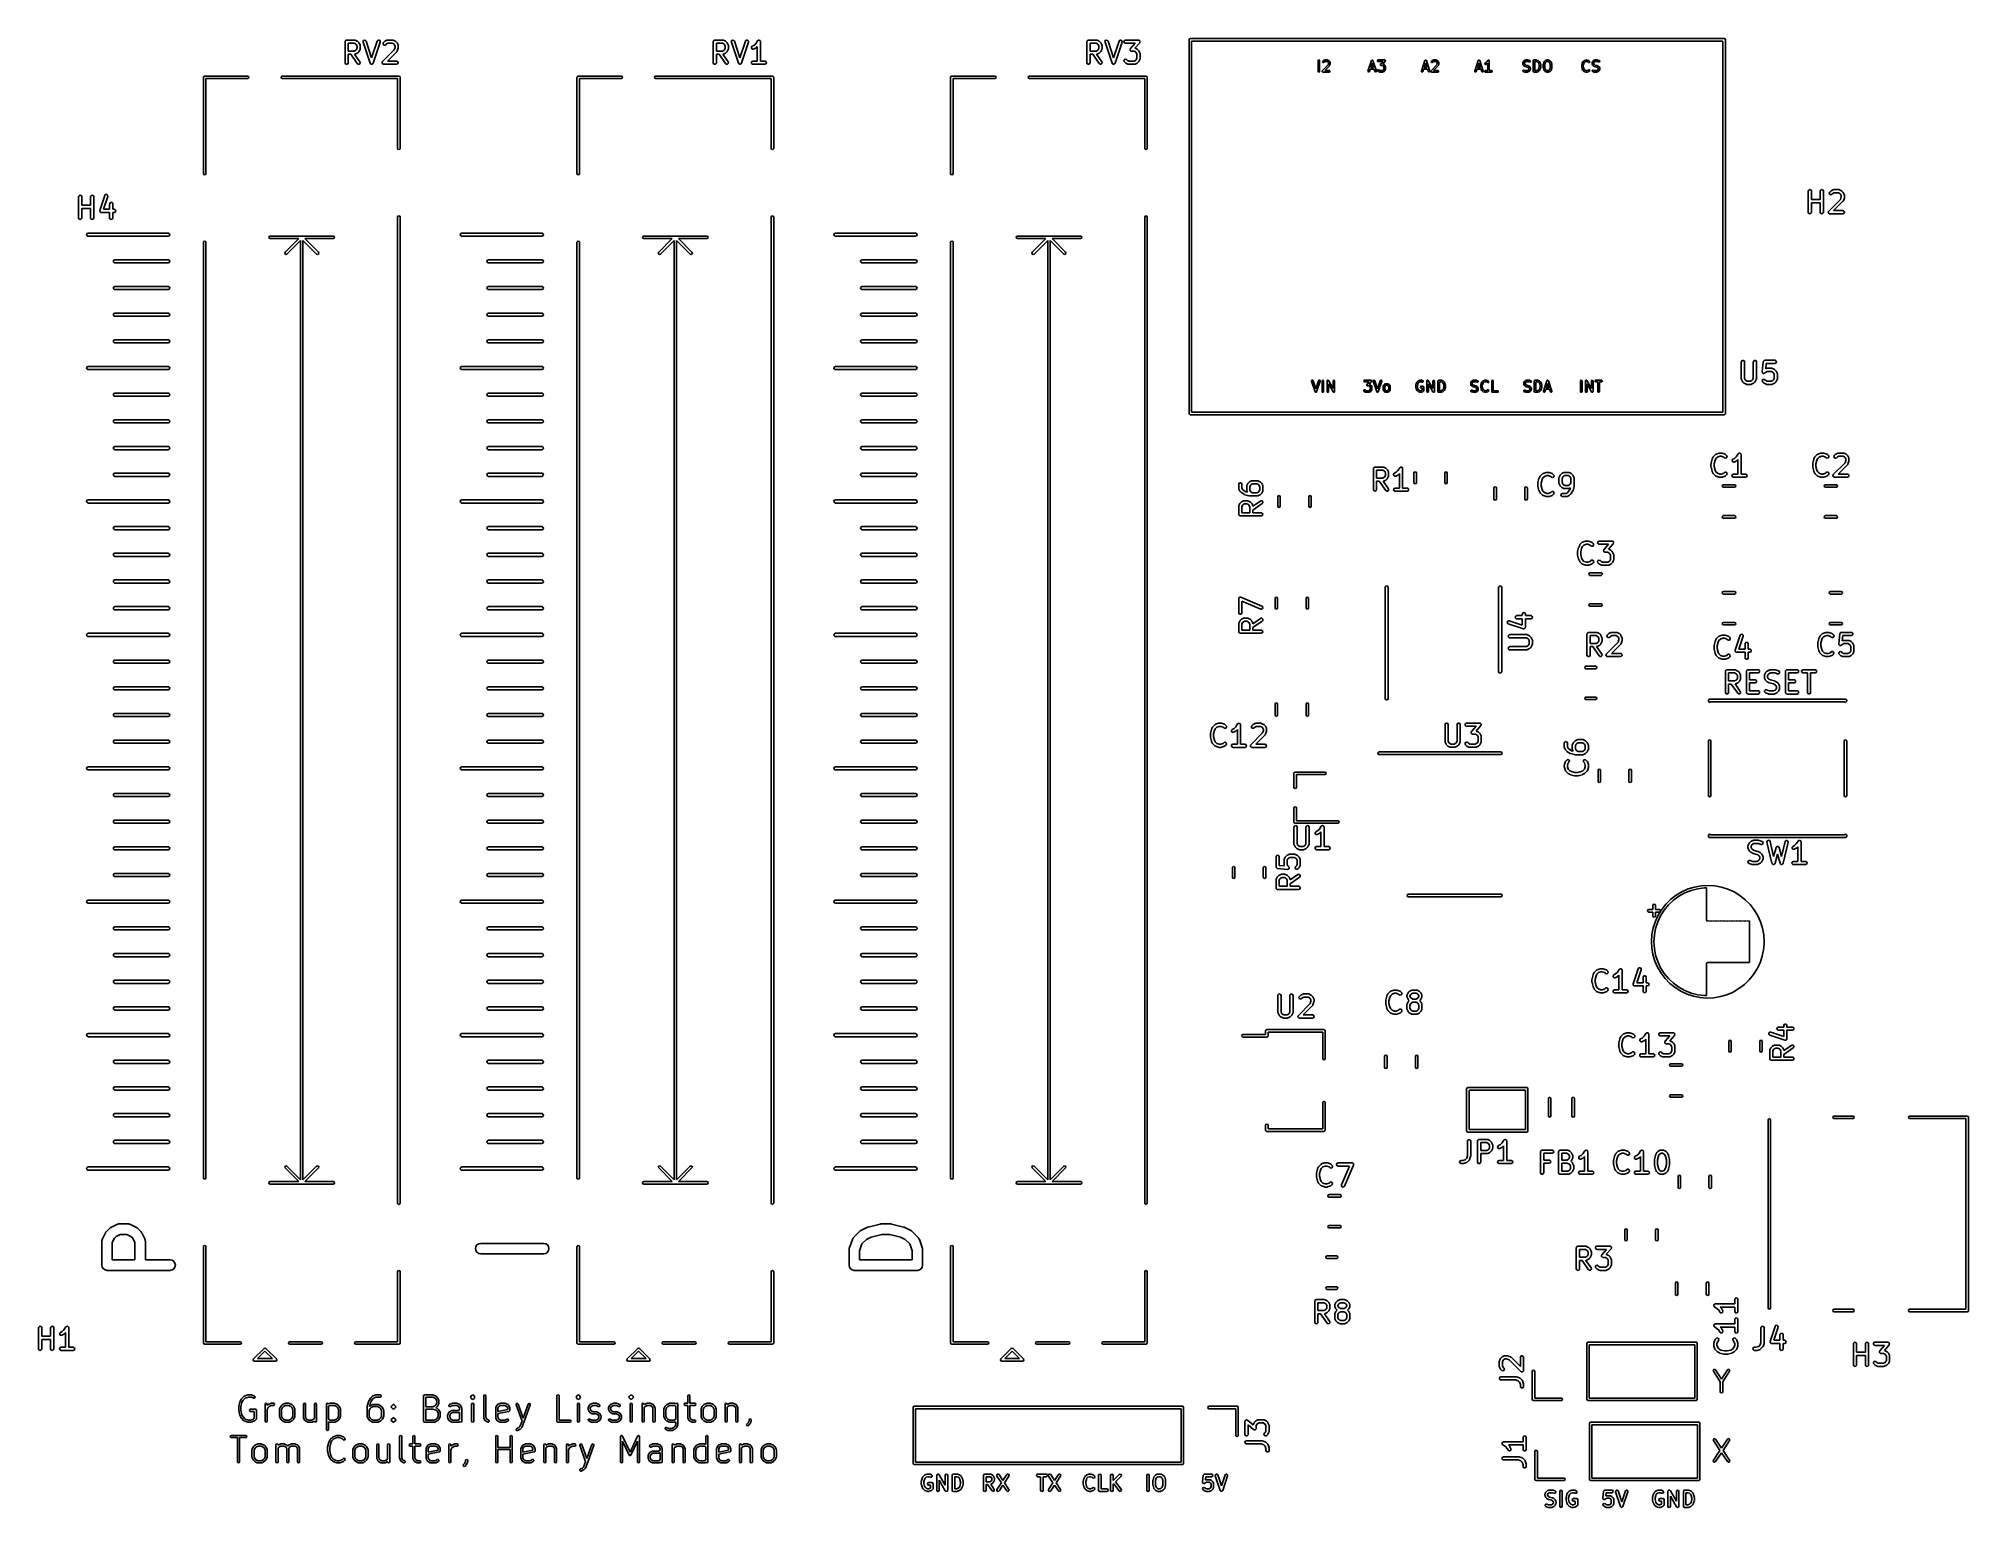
# Model space of a CAD drawing. Extents: x 2.76 to 6.37, y -5.23 to -2.48.
import ezdxf

# ---------------------------------------------------------------- set-up
doc = ezdxf.new("R2010")
doc.units = 0
doc.header["$MEASUREMENT"] = 0
doc.layers.add('BLACK', color=7, linetype='CONTINUOUS')

msp = doc.modelspace()

# ---------------------------------------------------------------- linework, layer by layer
at = {"layer": 'BLACK', "linetype": 'CONTINUOUS'}
for p, q in [((3.33112, -2.48844), (3.33118, -2.48806)), ((3.33112, -2.52781), (3.33112, -2.48844)), ((3.33116, -2.48793), (3.33123, -2.48781)), ((3.33118, -2.48806), (3.33116, -2.48793)), ((3.33123, -2.48781), (3.33129, -2.48743)), ((3.33129, -2.48743), (3.33179, -2.48684)), ((3.33179, -2.48684), (3.33217, -2.48618)), ((3.33217, -2.48618), (3.33242, -2.48609)), ((3.33242, -2.48609), (3.33259, -2.48588)), ((3.33259, -2.48588), (3.33335, -2.48575)), ((3.33335, -2.48575), (3.33407, -2.48549)), ((3.33407, -2.48549), (3.34907, -2.48549)), ((3.33702, -2.49139), (3.33702, -2.50611)), ((3.34837, -2.49139), (3.33702, -2.49139)), ((3.35107, -2.49274), (3.34837, -2.49139)), ((3.34907, -2.48549), (3.35008, -2.48567)), ((3.35008, -2.48567), (3.35021, -2.48578)), ((3.35021, -2.48578), (3.35039, -2.4858)), ((3.35039, -2.4858), (3.35414, -2.48767)), ((3.35226, -2.49394), (3.35107, -2.49274)), ((3.35361, -2.49664), (3.35226, -2.49394)), ((3.35414, -2.48767), (3.35485, -2.4882)), ((3.35485, -2.4882), (3.3549, -2.48823)), ((3.3549, -2.48823), (3.35678, -2.4901)), ((3.35678, -2.4901), (3.35728, -2.49082)), ((3.35728, -2.49082), (3.35733, -2.49087)), ((3.35733, -2.49087), (3.35921, -2.49462)), ((3.35921, -2.49462), (3.3595, -2.4956)), ((3.36486, -2.48836), (3.3656, -2.48648)), ((3.36501, -2.48937), (3.36486, -2.48836)), ((3.37814, -2.52874), (3.36501, -2.48937)), ((3.3656, -2.48648), (3.36738, -2.48552)), ((3.36738, -2.48552), (3.36936, -2.48592)), ((3.36936, -2.48592), (3.37062, -2.48751)), ((3.37062, -2.48751), (3.38094, -2.51847)), ((3.38094, -2.51847), (3.39126, -2.48751)), ((3.39686, -2.48937), (3.38374, -2.52874)), ((3.39126, -2.48751), (3.39175, -2.4866)), ((3.39175, -2.4866), (3.39347, -2.48555)), ((3.39347, -2.48555), (3.39547, -2.48584)), ((3.39547, -2.48584), (3.39681, -2.48735)), ((3.39681, -2.48735), (3.39686, -2.48937)), ((3.40237, -2.49193), (3.40322, -2.4901)), ((3.40289, -2.49388), (3.40237, -2.49193)), ((3.40455, -2.49504), (3.40289, -2.49388)), ((3.40322, -2.4901), (3.4051, -2.48823)), ((3.4051, -2.48823), (3.40582, -2.48772)), ((3.40582, -2.48772), (3.40586, -2.48767)), ((3.40586, -2.48767), (3.40961, -2.4858)), ((3.4074, -2.49428), (3.40656, -2.49487)), ((3.40893, -2.49274), (3.4074, -2.49428)), ((3.41163, -2.49139), (3.40893, -2.49274)), ((3.40961, -2.4858), (3.4106, -2.48551)), ((3.4106, -2.48551), (3.41077, -2.48555)), ((3.41077, -2.48555), (3.41093, -2.48549)), ((3.41093, -2.48549), (3.42031, -2.48549)), ((3.41961, -2.49139), (3.41163, -2.49139)), ((3.42231, -2.49274), (3.41961, -2.49139)), ((3.42031, -2.48549), (3.42132, -2.48567)), ((3.42132, -2.48567), (3.42145, -2.48578)), ((3.42145, -2.48578), (3.42163, -2.4858)), ((3.42163, -2.4858), (3.42538, -2.48767)), ((3.42351, -2.49394), (3.42231, -2.49274)), ((3.42485, -2.49664), (3.42351, -2.49394)), ((3.42538, -2.48767), (3.42609, -2.4882)), ((3.42609, -2.4882), (3.42614, -2.48823)), ((3.42614, -2.48823), (3.42802, -2.4901)), ((3.42802, -2.4901), (3.42853, -2.49082)), ((3.42853, -2.49082), (3.42857, -2.49087)), ((3.42857, -2.49087), (3.43045, -2.49462)), ((3.43045, -2.49462), (3.43074, -2.4956)), ((4.02112, -2.48844), (4.02118, -2.48806)), ((4.02112, -2.52781), (4.02112, -2.48844)), ((4.02116, -2.48793), (4.02123, -2.48781)), ((4.02118, -2.48806), (4.02116, -2.48793)), ((4.02123, -2.48781), (4.02129, -2.48743)), ((4.02129, -2.48743), (4.02179, -2.48684)), ((4.02179, -2.48684), (4.02217, -2.48618)), ((4.02217, -2.48618), (4.02242, -2.48609)), ((4.02242, -2.48609), (4.02259, -2.48588)), ((4.02259, -2.48588), (4.02335, -2.48575)), ((4.02335, -2.48575), (4.02407, -2.48549)), ((4.02407, -2.48549), (4.03907, -2.48549)), ((4.02702, -2.49139), (4.02702, -2.50611)), ((4.03837, -2.49139), (4.02702, -2.49139)), ((4.04107, -2.49274), (4.03837, -2.49139)), ((4.03907, -2.48549), (4.04008, -2.48567)), ((4.04008, -2.48567), (4.04021, -2.48578)), ((4.04021, -2.48578), (4.04039, -2.4858)), ((4.04039, -2.4858), (4.04414, -2.48767)), ((4.04226, -2.49394), (4.04107, -2.49274)), ((4.04361, -2.49664), (4.04226, -2.49394)), ((4.04414, -2.48767), (4.04485, -2.4882)), ((4.04485, -2.4882), (4.0449, -2.48823)), ((4.0449, -2.48823), (4.04678, -2.4901)), ((4.04678, -2.4901), (4.04728, -2.49082)), ((4.04728, -2.49082), (4.04733, -2.49087)), ((4.04733, -2.49087), (4.04921, -2.49462)), ((4.04921, -2.49462), (4.0495, -2.4956)), ((4.05486, -2.48836), (4.0556, -2.48648)), ((4.05501, -2.48937), (4.05486, -2.48836)), ((4.06814, -2.52874), (4.05501, -2.48937)), ((4.0556, -2.48648), (4.05738, -2.48552)), ((4.05738, -2.48552), (4.05936, -2.48592)), ((4.05936, -2.48592), (4.06062, -2.48751)), ((4.06062, -2.48751), (4.07094, -2.51847)), ((4.07094, -2.51847), (4.08126, -2.48751)), ((4.08686, -2.48937), (4.07374, -2.52874)), ((4.08126, -2.48751), (4.08175, -2.4866)), ((4.08175, -2.4866), (4.08347, -2.48555)), ((4.08347, -2.48555), (4.08547, -2.48584)), ((4.08547, -2.48584), (4.08681, -2.48735)), ((4.08681, -2.48735), (4.08686, -2.48937)), ((4.09731, -2.49539), (4.10051, -2.49218)), ((4.10051, -2.49218), (4.1041, -2.4868)), ((4.1041, -2.4868), (4.10481, -2.48606)), ((4.10481, -2.48606), (4.10497, -2.48601)), ((4.10497, -2.48601), (4.10508, -2.48588)), ((4.10508, -2.48588), (4.10593, -2.48573)), ((4.10593, -2.48573), (4.10675, -2.48549)), ((4.10675, -2.48549), (4.1069, -2.48556)), ((4.1069, -2.48556), (4.10707, -2.48553)), ((4.10707, -2.48553), (4.10781, -2.48596)), ((4.10781, -2.48596), (4.1086, -2.48631)), ((4.1086, -2.48631), (4.10867, -2.48646)), ((4.10867, -2.48646), (4.10882, -2.48654)), ((4.10882, -2.48654), (4.10911, -2.48735)), ((4.10911, -2.48735), (4.10949, -2.48812)), ((4.10949, -2.48812), (4.10945, -2.48828)), ((4.10945, -2.48828), (4.10951, -2.48844)), ((4.10951, -2.48844), (4.10951, -2.52486)), ((4.72112, -2.48844), (4.72118, -2.48806)), ((4.72112, -2.52781), (4.72112, -2.48844)), ((4.72116, -2.48793), (4.72123, -2.48781)), ((4.72118, -2.48806), (4.72116, -2.48793)), ((4.72123, -2.48781), (4.72129, -2.48743)), ((4.72129, -2.48743), (4.72179, -2.48684)), ((4.72179, -2.48684), (4.72217, -2.48618)), ((4.72217, -2.48618), (4.72242, -2.48609)), ((4.72242, -2.48609), (4.72259, -2.48588)), ((4.72259, -2.48588), (4.72335, -2.48575)), ((4.72335, -2.48575), (4.72407, -2.48549)), ((4.72407, -2.48549), (4.73907, -2.48549)), ((4.72702, -2.49139), (4.72702, -2.50611)), ((4.73837, -2.49139), (4.72702, -2.49139)), ((4.74107, -2.49274), (4.73837, -2.49139)), ((4.73907, -2.48549), (4.74008, -2.48567)), ((4.74008, -2.48567), (4.74021, -2.48578)), ((4.74021, -2.48578), (4.74039, -2.4858)), ((4.74039, -2.4858), (4.74414, -2.48767)), ((4.74226, -2.49394), (4.74107, -2.49274)), ((4.74361, -2.49664), (4.74226, -2.49394)), ((4.74414, -2.48767), (4.74485, -2.4882)), ((4.74485, -2.4882), (4.7449, -2.48823)), ((4.7449, -2.48823), (4.74678, -2.4901)), ((4.74678, -2.4901), (4.74728, -2.49082)), ((4.74728, -2.49082), (4.74733, -2.49087)), ((4.74733, -2.49087), (4.74921, -2.49462)), ((4.74921, -2.49462), (4.7495, -2.4956)), ((4.75486, -2.48836), (4.7556, -2.48648)), ((4.75501, -2.48937), (4.75486, -2.48836)), ((4.76814, -2.52874), (4.75501, -2.48937)), ((4.7556, -2.48648), (4.75738, -2.48552)), ((4.75738, -2.48552), (4.75936, -2.48592)), ((4.75936, -2.48592), (4.76062, -2.48751)), ((4.76062, -2.48751), (4.77094, -2.51847)), ((4.77094, -2.51847), (4.78126, -2.48751)), ((4.78686, -2.48937), (4.77374, -2.52874)), ((4.78126, -2.48751), (4.78175, -2.4866)), ((4.78175, -2.4866), (4.78347, -2.48555)), ((4.78347, -2.48555), (4.78547, -2.48584)), ((4.78547, -2.48584), (4.78681, -2.48735)), ((4.78681, -2.48735), (4.78686, -2.48937)), ((4.79053, -2.48793), (4.79154, -2.48618)), ((4.79088, -2.48992), (4.79053, -2.48793)), ((4.79242, -2.49121), (4.79088, -2.48992)), ((4.79154, -2.48618), (4.79343, -2.48549)), ((4.79343, -2.49139), (4.79242, -2.49121)), ((4.79343, -2.48549), (4.81781, -2.48549)), ((4.8113, -2.49139), (4.79343, -2.49139)), ((4.80246, -2.50149), (4.8113, -2.49139)), ((4.82003, -2.49038), (4.81107, -2.50062)), ((4.81781, -2.48549), (4.81824, -2.48556)), ((4.81824, -2.48556), (4.81838, -2.48554)), ((4.81838, -2.48554), (4.81848, -2.48561)), ((4.81848, -2.48561), (4.81882, -2.48567)), ((4.81882, -2.48567), (4.81943, -2.48618)), ((4.81943, -2.48618), (4.82011, -2.48659)), ((4.82032, -2.48964), (4.82003, -2.49038)), ((4.82011, -2.48659), (4.82018, -2.48681)), ((4.82018, -2.48681), (4.82036, -2.48696)), ((4.82071, -2.48895), (4.82032, -2.48964)), ((4.82036, -2.48696), (4.8205, -2.48775)), ((4.8205, -2.48775), (4.82076, -2.4885)), ((4.82076, -2.4885), (4.82067, -2.48872)), ((4.82067, -2.48872), (4.82071, -2.48895)), ((4.91264, -2.485), (4.91333, -2.48333)), ((4.91264, -3.185), (4.91264, -2.485)), ((4.91333, -2.48333), (4.915, -2.48264)), ((4.915, -2.48264), (5.915, -2.48264)), ((4.91736, -2.48736), (4.91736, -3.18264)), ((5.91264, -2.48736), (4.91736, -2.48736)), ((5.91264, -3.18264), (5.91264, -2.48736)), ((5.915, -2.48264), (5.91667, -2.48333)), ((5.91667, -2.48333), (5.91736, -2.485)), ((5.91736, -2.485), (5.91736, -3.185)), ((3.33181, -2.52971), (3.33112, -2.52781)), ((3.33356, -2.53072), (3.33181, -2.52971)), ((3.33554, -2.53037), (3.33356, -2.53072)), ((3.33684, -2.52882), (3.33554, -2.53037)), ((3.33702, -2.52781), (3.33684, -2.52882)), ((3.33702, -2.50611), (3.34837, -2.50611)), ((3.3419, -2.51202), (3.33702, -2.51202)), ((3.33702, -2.51202), (3.33702, -2.52781)), ((3.35415, -2.5295), (3.3419, -2.51202)), ((3.34837, -2.50611), (3.35107, -2.50476)), ((3.34923, -2.51195), (3.3491, -2.512)), ((3.3491, -2.512), (3.35898, -2.52612)), ((3.3494, -2.512), (3.34923, -2.51195)), ((3.35039, -2.5117), (3.3494, -2.512)), ((3.35414, -2.50983), (3.35039, -2.5117)), ((3.35107, -2.50476), (3.35226, -2.50356)), ((3.35226, -2.50356), (3.35361, -2.50087)), ((3.35361, -2.50087), (3.35361, -2.49664)), ((3.35418, -2.50978), (3.35414, -2.50983)), ((3.3558, -2.53066), (3.35415, -2.5295)), ((3.3549, -2.50928), (3.35418, -2.50978)), ((3.35678, -2.5074), (3.3549, -2.50928)), ((3.35781, -2.53049), (3.3558, -2.53066)), ((3.35681, -2.50734), (3.35678, -2.5074)), ((3.35733, -2.50663), (3.35681, -2.50734)), ((3.35921, -2.50288), (3.35733, -2.50663)), ((3.35924, -2.52906), (3.35781, -2.53049)), ((3.35898, -2.52612), (3.35942, -2.52705)), ((3.35923, -2.50271), (3.35921, -2.50288)), ((3.35934, -2.50257), (3.35923, -2.50271)), ((3.35942, -2.52705), (3.35924, -2.52906)), ((3.35952, -2.50156), (3.35934, -2.50257)), ((3.3595, -2.4956), (3.35946, -2.49577)), ((3.35946, -2.49577), (3.35952, -2.49594)), ((3.35952, -2.49594), (3.35952, -2.50156)), ((3.37819, -2.52881), (3.37814, -2.52874)), ((3.37819, -2.5289), (3.37819, -2.52881)), ((3.37881, -2.52959), (3.37819, -2.5289)), ((3.37939, -2.53033), (3.37881, -2.52959)), ((3.37947, -2.53034), (3.37939, -2.53033)), ((3.37953, -2.53041), (3.37947, -2.53034)), ((3.38046, -2.53054), (3.37953, -2.53041)), ((3.38137, -2.53073), (3.38046, -2.53054)), ((3.38145, -2.53069), (3.38137, -2.53073)), ((3.38153, -2.5307), (3.38145, -2.53069)), ((3.38233, -2.53021), (3.38153, -2.5307)), ((3.38315, -2.52977), (3.38233, -2.53021)), ((3.38318, -2.52969), (3.38315, -2.52977)), ((3.38325, -2.52965), (3.38318, -2.52969)), ((3.38374, -2.52874), (3.38325, -2.52965)), ((3.40049, -2.52755), (3.40055, -2.52743)), ((3.40072, -2.52841), (3.40049, -2.52755)), ((3.40053, -2.5273), (3.40097, -2.52653)), ((3.40055, -2.52743), (3.40053, -2.5273)), ((3.40088, -2.52929), (3.40072, -2.52841)), ((3.40098, -2.52937), (3.40088, -2.52929)), ((3.40097, -2.52653), (3.40135, -2.52572)), ((3.40102, -2.5295), (3.40098, -2.52937)), ((3.40174, -2.53001), (3.40102, -2.5295)), ((3.40135, -2.52572), (3.42335, -2.50372)), ((3.40242, -2.53058), (3.40174, -2.53001)), ((3.40261, -2.53062), (3.40242, -2.53058)), ((3.40267, -2.53066), (3.40261, -2.53062)), ((3.4028, -2.53065), (3.40267, -2.53066)), ((3.40343, -2.53076), (3.4028, -2.53065)), ((3.42781, -2.53076), (3.40343, -2.53076)), ((3.40656, -2.49487), (3.40455, -2.49504)), ((3.42802, -2.5074), (3.41056, -2.52486)), ((3.41056, -2.52486), (3.42781, -2.52486)), ((3.42335, -2.50372), (3.42485, -2.49921)), ((3.42485, -2.49921), (3.42485, -2.49664)), ((3.42781, -2.52486), (3.42882, -2.52504)), ((3.4297, -2.53007), (3.42781, -2.53076)), ((3.42809, -2.50724), (3.42802, -2.5074)), ((3.42824, -2.50715), (3.42809, -2.50724)), ((3.42873, -2.50625), (3.42824, -2.50715)), ((3.43061, -2.50062), (3.42873, -2.50625)), ((3.42882, -2.52504), (3.43036, -2.52633)), ((3.43071, -2.52832), (3.4297, -2.53007)), ((3.43036, -2.52633), (3.43071, -2.52832)), ((3.43076, -2.49969), (3.43061, -2.50056)), ((3.43061, -2.50056), (3.43061, -2.50062)), ((3.43074, -2.4956), (3.4307, -2.49577)), ((3.4307, -2.49577), (3.43076, -2.49594)), ((3.43076, -2.49594), (3.43076, -2.49969)), ((4.02181, -2.52971), (4.02112, -2.52781)), ((4.02356, -2.53072), (4.02181, -2.52971)), ((4.02554, -2.53037), (4.02356, -2.53072)), ((4.02684, -2.52882), (4.02554, -2.53037)), ((4.02702, -2.52781), (4.02684, -2.52882)), ((4.02702, -2.50611), (4.03837, -2.50611)), ((4.0319, -2.51202), (4.02702, -2.51202)), ((4.02702, -2.51202), (4.02702, -2.52781)), ((4.04415, -2.5295), (4.0319, -2.51202)), ((4.03837, -2.50611), (4.04107, -2.50476)), ((4.03923, -2.51195), (4.0391, -2.512)), ((4.0391, -2.512), (4.04898, -2.52612)), ((4.0394, -2.512), (4.03923, -2.51195)), ((4.04039, -2.5117), (4.0394, -2.512)), ((4.04414, -2.50983), (4.04039, -2.5117)), ((4.04107, -2.50476), (4.04226, -2.50356)), ((4.04226, -2.50356), (4.04361, -2.50087)), ((4.04361, -2.50087), (4.04361, -2.49664)), ((4.04418, -2.50978), (4.04414, -2.50983)), ((4.0458, -2.53066), (4.04415, -2.5295)), ((4.0449, -2.50928), (4.04418, -2.50978)), ((4.04678, -2.5074), (4.0449, -2.50928)), ((4.04781, -2.53049), (4.0458, -2.53066)), ((4.04681, -2.50734), (4.04678, -2.5074)), ((4.04733, -2.50663), (4.04681, -2.50734)), ((4.04921, -2.50288), (4.04733, -2.50663)), ((4.04924, -2.52906), (4.04781, -2.53049)), ((4.04898, -2.52612), (4.04942, -2.52705)), ((4.04923, -2.50271), (4.04921, -2.50288)), ((4.04934, -2.50257), (4.04923, -2.50271)), ((4.04942, -2.52705), (4.04924, -2.52906)), ((4.04952, -2.50156), (4.04934, -2.50257)), ((4.0495, -2.4956), (4.04946, -2.49577)), ((4.04946, -2.49577), (4.04952, -2.49594)), ((4.04952, -2.49594), (4.04952, -2.50156)), ((4.06819, -2.52881), (4.06814, -2.52874)), ((4.06819, -2.5289), (4.06819, -2.52881)), ((4.06881, -2.52959), (4.06819, -2.5289)), ((4.06939, -2.53033), (4.06881, -2.52959)), ((4.06947, -2.53034), (4.06939, -2.53033)), ((4.06953, -2.53041), (4.06947, -2.53034)), ((4.07046, -2.53054), (4.06953, -2.53041)), ((4.07137, -2.53073), (4.07046, -2.53054)), ((4.07145, -2.53069), (4.07137, -2.53073)), ((4.07153, -2.5307), (4.07145, -2.53069)), ((4.07233, -2.53021), (4.07153, -2.5307)), ((4.07315, -2.52977), (4.07233, -2.53021)), ((4.07318, -2.52969), (4.07315, -2.52977)), ((4.07325, -2.52965), (4.07318, -2.52969)), ((4.07374, -2.52874), (4.07325, -2.52965)), ((4.0924, -2.5273), (4.09341, -2.52555)), ((4.09275, -2.52929), (4.0924, -2.5273)), ((4.09248, -2.50053), (4.0926, -2.49851)), ((4.09368, -2.50215), (4.09248, -2.50053)), ((4.0926, -2.49851), (4.09399, -2.49705)), ((4.0943, -2.53058), (4.09275, -2.52929)), ((4.09341, -2.52555), (4.09531, -2.52486)), ((4.09565, -2.50262), (4.09368, -2.50215)), ((4.09399, -2.49705), (4.09731, -2.49539)), ((4.09531, -2.53076), (4.0943, -2.53058)), ((4.09531, -2.52486), (4.10361, -2.52486)), ((4.11781, -2.53076), (4.09531, -2.53076)), ((4.09663, -2.50233), (4.09565, -2.50262)), ((4.10038, -2.50046), (4.09663, -2.50233)), ((4.10042, -2.50041), (4.10038, -2.50046)), ((4.10115, -2.4999), (4.10042, -2.50041)), ((4.10361, -2.49744), (4.10115, -2.4999)), ((4.10361, -2.52486), (4.10361, -2.49744)), ((4.10951, -2.52486), (4.11781, -2.52486)), ((4.11781, -2.52486), (4.11882, -2.52504)), ((4.1197, -2.53007), (4.11781, -2.53076)), ((4.11882, -2.52504), (4.12036, -2.52633)), ((4.12071, -2.52832), (4.1197, -2.53007)), ((4.12036, -2.52633), (4.12071, -2.52832)), ((4.72181, -2.52971), (4.72112, -2.52781)), ((4.72356, -2.53072), (4.72181, -2.52971)), ((4.72554, -2.53037), (4.72356, -2.53072)), ((4.72684, -2.52882), (4.72554, -2.53037)), ((4.72702, -2.52781), (4.72684, -2.52882)), ((4.72702, -2.50611), (4.73837, -2.50611)), ((4.7319, -2.51202), (4.72702, -2.51202)), ((4.72702, -2.51202), (4.72702, -2.52781)), ((4.74415, -2.5295), (4.7319, -2.51202)), ((4.73837, -2.50611), (4.74107, -2.50476)), ((4.73923, -2.51195), (4.7391, -2.512)), ((4.7391, -2.512), (4.74898, -2.52612)), ((4.7394, -2.512), (4.73923, -2.51195)), ((4.74039, -2.5117), (4.7394, -2.512)), ((4.74414, -2.50983), (4.74039, -2.5117)), ((4.74107, -2.50476), (4.74226, -2.50356)), ((4.74226, -2.50356), (4.74361, -2.50087)), ((4.74361, -2.50087), (4.74361, -2.49664)), ((4.74418, -2.50978), (4.74414, -2.50983)), ((4.7458, -2.53066), (4.74415, -2.5295)), ((4.7449, -2.50928), (4.74418, -2.50978)), ((4.74678, -2.5074), (4.7449, -2.50928)), ((4.74781, -2.53049), (4.7458, -2.53066)), ((4.74681, -2.50734), (4.74678, -2.5074)), ((4.74733, -2.50663), (4.74681, -2.50734)), ((4.74921, -2.50288), (4.74733, -2.50663)), ((4.74924, -2.52906), (4.74781, -2.53049)), ((4.74898, -2.52612), (4.74942, -2.52705)), ((4.74923, -2.50271), (4.74921, -2.50288)), ((4.74934, -2.50257), (4.74923, -2.50271)), ((4.74942, -2.52705), (4.74924, -2.52906)), ((4.74952, -2.50156), (4.74934, -2.50257)), ((4.7495, -2.4956), (4.74946, -2.49577)), ((4.74946, -2.49577), (4.74952, -2.49594)), ((4.74952, -2.49594), (4.74952, -2.50156)), ((4.76819, -2.52881), (4.76814, -2.52874)), ((4.76819, -2.5289), (4.76819, -2.52881)), ((4.76881, -2.52959), (4.76819, -2.5289)), ((4.76939, -2.53033), (4.76881, -2.52959)), ((4.76947, -2.53034), (4.76939, -2.53033)), ((4.76953, -2.53041), (4.76947, -2.53034)), ((4.77046, -2.53054), (4.76953, -2.53041)), ((4.77137, -2.53073), (4.77046, -2.53054)), ((4.77145, -2.53069), (4.77137, -2.53073)), ((4.77153, -2.5307), (4.77145, -2.53069)), ((4.77233, -2.53021), (4.77153, -2.5307)), ((4.77315, -2.52977), (4.77233, -2.53021)), ((4.77318, -2.52969), (4.77315, -2.52977)), ((4.77325, -2.52965), (4.77318, -2.52969)), ((4.77374, -2.52874), (4.77325, -2.52965)), ((4.79058, -2.5233), (4.79174, -2.52164)), ((4.79076, -2.52531), (4.79058, -2.5233)), ((4.79135, -2.52615), (4.79076, -2.52531)), ((4.79322, -2.52802), (4.79135, -2.52615)), ((4.79174, -2.52164), (4.79369, -2.52112)), ((4.79328, -2.52805), (4.79322, -2.52802)), ((4.79399, -2.52858), (4.79328, -2.52805)), ((4.79369, -2.52112), (4.79552, -2.52197)), ((4.79774, -2.53045), (4.79399, -2.52858)), ((4.79552, -2.52197), (4.79706, -2.52351)), ((4.79706, -2.52351), (4.79976, -2.52486)), ((4.79791, -2.53047), (4.79774, -2.53045)), ((4.79805, -2.53058), (4.79791, -2.53047)), ((4.79906, -2.53076), (4.79805, -2.53058)), ((4.81031, -2.53076), (4.79906, -2.53076)), ((4.79976, -2.52486), (4.80961, -2.52486)), ((4.80173, -2.50338), (4.80182, -2.50316)), ((4.80199, -2.50413), (4.80173, -2.50338)), ((4.80178, -2.50293), (4.80217, -2.50224)), ((4.80182, -2.50316), (4.80178, -2.50293)), ((4.80213, -2.50491), (4.80199, -2.50413)), ((4.80231, -2.50507), (4.80213, -2.50491)), ((4.80217, -2.50224), (4.80246, -2.50149)), ((4.80238, -2.50529), (4.80231, -2.50507)), ((4.80306, -2.5057), (4.80238, -2.50529)), ((4.80367, -2.50621), (4.80306, -2.5057)), ((4.80401, -2.50627), (4.80367, -2.50621)), ((4.80411, -2.50633), (4.80401, -2.50627)), ((4.80425, -2.50631), (4.80411, -2.50633)), ((4.80468, -2.50639), (4.80425, -2.50631)), ((4.80961, -2.50639), (4.80468, -2.50639)), ((4.81231, -2.50774), (4.80961, -2.50639)), ((4.80961, -2.52486), (4.81231, -2.52351)), ((4.81047, -2.5307), (4.81031, -2.53076)), ((4.81065, -2.53074), (4.81047, -2.5307)), ((4.81163, -2.53045), (4.81065, -2.53074)), ((4.81107, -2.50062), (4.81132, -2.50066)), ((4.81132, -2.50066), (4.81145, -2.50078)), ((4.81145, -2.50078), (4.81163, -2.5008)), ((4.81163, -2.5008), (4.81538, -2.50267)), ((4.81538, -2.52858), (4.81163, -2.53045)), ((4.81351, -2.50894), (4.81231, -2.50774)), ((4.81231, -2.52351), (4.81351, -2.52231)), ((4.81485, -2.51163), (4.81351, -2.50894)), ((4.81351, -2.52231), (4.81485, -2.51961)), ((4.81485, -2.51961), (4.81485, -2.51163)), ((4.81538, -2.50267), (4.81609, -2.5032)), ((4.81542, -2.52853), (4.81538, -2.52858)), ((4.81614, -2.52802), (4.81542, -2.52853)), ((4.81609, -2.5032), (4.81614, -2.50323)), ((4.81614, -2.50323), (4.81802, -2.5051)), ((4.81802, -2.52615), (4.81614, -2.52802)), ((4.81802, -2.5051), (4.81853, -2.50582)), ((4.81805, -2.52609), (4.81802, -2.52615)), ((4.81857, -2.52538), (4.81805, -2.52609)), ((4.81853, -2.50582), (4.81857, -2.50587)), ((4.81857, -2.50587), (4.82045, -2.50962)), ((4.82045, -2.52163), (4.81857, -2.52538)), ((4.82045, -2.50962), (4.82074, -2.5106)), ((4.82047, -2.52146), (4.82045, -2.52163)), ((4.82058, -2.52132), (4.82047, -2.52146)), ((4.82076, -2.52031), (4.82058, -2.52132)), ((4.82074, -2.5106), (4.8207, -2.51077)), ((4.8207, -2.51077), (4.82076, -2.51094)), ((4.82076, -2.51094), (4.82076, -2.52031)), ((5.15415, -2.52422), (5.15458, -2.52318)), ((5.15415, -2.54391), (5.15415, -2.52422)), ((5.15458, -2.52318), (5.15563, -2.52274)), ((5.15563, -2.52274), (5.15667, -2.52318)), ((5.15667, -2.52318), (5.1571, -2.52422)), ((5.1571, -2.52422), (5.1571, -2.54391)), ((5.16259, -2.52609), (5.16302, -2.52505)), ((5.16302, -2.52714), (5.16259, -2.52609)), ((5.16302, -2.52505), (5.16396, -2.52411)), ((5.16406, -2.52757), (5.16302, -2.52714)), ((5.16396, -2.52411), (5.16418, -2.52402)), ((5.16511, -2.52714), (5.16406, -2.52757)), ((5.16418, -2.52402), (5.16434, -2.52384)), ((5.16434, -2.52384), (5.16621, -2.5229)), ((5.16587, -2.52637), (5.16511, -2.52714)), ((5.16722, -2.5257), (5.16587, -2.52637)), ((5.16621, -2.5229), (5.16656, -2.52288)), ((5.16656, -2.52288), (5.16687, -2.52274)), ((5.16687, -2.52274), (5.17156, -2.52274)), ((5.17121, -2.5257), (5.16722, -2.5257)), ((5.17256, -2.52637), (5.17121, -2.5257)), ((5.17156, -2.52274), (5.17188, -2.52288)), ((5.17188, -2.52288), (5.17222, -2.5229)), ((5.17222, -2.5229), (5.1741, -2.52384)), ((5.17316, -2.52697), (5.17256, -2.52637)), ((5.17308, -2.53186), (5.17383, -2.5296)), ((5.17383, -2.52832), (5.17316, -2.52697)), ((5.17383, -2.5296), (5.17383, -2.52832)), ((5.1741, -2.52384), (5.17426, -2.52402)), ((5.17426, -2.52402), (5.17448, -2.52411)), ((5.17448, -2.52411), (5.17542, -2.52505)), ((5.17542, -2.52505), (5.17551, -2.52528)), ((5.17551, -2.52528), (5.17569, -2.52543)), ((5.17569, -2.52543), (5.17663, -2.52731)), ((5.17671, -2.53031), (5.17577, -2.53312)), ((5.17663, -2.52731), (5.17666, -2.52765)), ((5.17666, -2.52765), (5.17679, -2.52797)), ((5.17679, -2.52984), (5.17669, -2.53007)), ((5.17669, -2.53007), (5.17671, -2.53031)), ((5.17679, -2.52797), (5.17679, -2.52984)), ((5.24766, -2.54344), (5.25423, -2.52375)), ((5.25563, -2.52889), (5.25299, -2.5368)), ((5.25423, -2.52375), (5.2543, -2.52367)), ((5.2543, -2.52367), (5.25431, -2.52356)), ((5.25431, -2.52356), (5.25466, -2.52325)), ((5.25466, -2.52325), (5.25497, -2.5229)), ((5.25497, -2.5229), (5.25508, -2.52289)), ((5.25508, -2.52289), (5.25516, -2.52282)), ((5.25516, -2.52282), (5.25563, -2.52285)), ((5.25563, -2.52285), (5.25609, -2.52282)), ((5.25826, -2.5368), (5.25563, -2.52889)), ((5.25609, -2.52282), (5.25618, -2.52289)), ((5.25618, -2.52289), (5.25629, -2.5229)), ((5.25629, -2.5229), (5.25659, -2.52325)), ((5.25659, -2.52325), (5.25695, -2.52356)), ((5.25695, -2.52356), (5.25695, -2.52367)), ((5.25695, -2.52367), (5.25703, -2.52375)), ((5.25703, -2.52375), (5.26359, -2.54344)), ((5.2654, -2.52422), (5.26583, -2.52318)), ((5.26583, -2.52526), (5.2654, -2.52422)), ((5.26583, -2.52318), (5.26687, -2.52274)), ((5.26687, -2.5257), (5.26583, -2.52526)), ((5.26687, -2.52274), (5.27906, -2.52274)), ((5.27581, -2.5257), (5.26687, -2.5257)), ((5.27122, -2.53124), (5.27139, -2.53075)), ((5.27139, -2.53075), (5.27581, -2.5257)), ((5.28017, -2.52519), (5.27564, -2.53037)), ((5.27564, -2.53037), (5.27597, -2.5304)), ((5.27597, -2.5304), (5.27785, -2.53134)), ((5.27906, -2.52274), (5.27954, -2.52294)), ((5.27954, -2.52294), (5.28003, -2.52311)), ((5.28003, -2.52311), (5.28006, -2.52316)), ((5.28006, -2.52316), (5.2801, -2.52318)), ((5.2801, -2.52318), (5.2803, -2.52366)), ((5.28034, -2.5247), (5.28017, -2.52519)), ((5.2803, -2.52366), (5.28053, -2.52412)), ((5.28054, -2.52422), (5.28034, -2.5247)), ((5.28053, -2.52412), (5.28052, -2.52417)), ((5.28052, -2.52417), (5.28054, -2.52422)), ((5.34766, -2.54344), (5.35423, -2.52375)), ((5.35563, -2.52889), (5.35299, -2.5368)), ((5.35423, -2.52375), (5.3543, -2.52367)), ((5.3543, -2.52367), (5.35431, -2.52356)), ((5.35431, -2.52356), (5.35466, -2.52325)), ((5.35466, -2.52325), (5.35497, -2.5229)), ((5.35497, -2.5229), (5.35508, -2.52289)), ((5.35508, -2.52289), (5.35516, -2.52282)), ((5.35516, -2.52282), (5.35563, -2.52285)), ((5.35563, -2.52285), (5.35609, -2.52282)), ((5.35826, -2.5368), (5.35563, -2.52889)), ((5.35609, -2.52282), (5.35618, -2.52289)), ((5.35618, -2.52289), (5.35629, -2.5229)), ((5.35629, -2.5229), (5.35659, -2.52325)), ((5.35659, -2.52325), (5.35695, -2.52356)), ((5.35695, -2.52356), (5.35695, -2.52367)), ((5.35695, -2.52367), (5.35703, -2.52375)), ((5.35703, -2.52375), (5.36359, -2.54344)), ((5.36634, -2.52609), (5.36677, -2.52505)), ((5.36677, -2.52714), (5.36634, -2.52609)), ((5.36677, -2.52505), (5.36771, -2.52411)), ((5.36781, -2.52757), (5.36677, -2.52714)), ((5.36771, -2.52411), (5.36793, -2.52402)), ((5.36886, -2.52714), (5.36781, -2.52757)), ((5.36793, -2.52402), (5.36809, -2.52384)), ((5.36809, -2.52384), (5.36996, -2.5229)), ((5.36962, -2.52637), (5.36886, -2.52714)), ((5.37097, -2.5257), (5.36962, -2.52637)), ((5.36996, -2.5229), (5.37031, -2.52288)), ((5.37031, -2.52288), (5.37062, -2.52274)), ((5.37062, -2.52274), (5.37531, -2.52274)), ((5.37496, -2.5257), (5.37097, -2.5257)), ((5.37631, -2.52637), (5.37496, -2.5257)), ((5.37531, -2.52274), (5.37563, -2.52288)), ((5.37563, -2.52288), (5.37597, -2.5229)), ((5.37597, -2.5229), (5.37785, -2.52384)), ((5.37691, -2.52697), (5.37631, -2.52637)), ((5.37683, -2.53186), (5.37758, -2.5296)), ((5.37758, -2.52832), (5.37691, -2.52697)), ((5.37758, -2.5296), (5.37758, -2.52832)), ((5.37785, -2.52384), (5.37801, -2.52402)), ((5.37801, -2.52402), (5.37823, -2.52411)), ((5.37823, -2.52411), (5.37917, -2.52505)), ((5.37917, -2.52505), (5.37926, -2.52528)), ((5.37926, -2.52528), (5.37944, -2.52543)), ((5.37944, -2.52543), (5.38038, -2.52731)), ((5.38046, -2.53031), (5.37952, -2.53312)), ((5.38038, -2.52731), (5.38041, -2.52765)), ((5.38041, -2.52765), (5.38054, -2.52797)), ((5.38054, -2.52984), (5.38044, -2.53007)), ((5.38044, -2.53007), (5.38046, -2.53031)), ((5.38054, -2.52797), (5.38054, -2.52984)), ((5.44766, -2.54344), (5.45423, -2.52375)), ((5.45563, -2.52889), (5.45299, -2.5368)), ((5.45423, -2.52375), (5.4543, -2.52367)), ((5.4543, -2.52367), (5.45431, -2.52356)), ((5.45431, -2.52356), (5.45466, -2.52325)), ((5.45466, -2.52325), (5.45497, -2.5229)), ((5.45497, -2.5229), (5.45508, -2.52289)), ((5.45508, -2.52289), (5.45516, -2.52282)), ((5.45516, -2.52282), (5.45563, -2.52285)), ((5.45563, -2.52285), (5.45609, -2.52282)), ((5.45826, -2.5368), (5.45563, -2.52889)), ((5.45609, -2.52282), (5.45618, -2.52289)), ((5.45618, -2.52289), (5.45629, -2.5229)), ((5.45629, -2.5229), (5.45659, -2.52325)), ((5.45659, -2.52325), (5.45695, -2.52356)), ((5.45695, -2.52356), (5.45695, -2.52367)), ((5.45695, -2.52367), (5.45703, -2.52375)), ((5.45703, -2.52375), (5.46359, -2.54344)), ((5.46641, -2.52938), (5.46715, -2.52852)), ((5.46649, -2.5305), (5.46641, -2.52938)), ((5.46735, -2.53124), (5.46649, -2.5305)), ((5.46715, -2.52852), (5.46881, -2.52769)), ((5.47035, -2.53023), (5.46847, -2.53116)), ((5.46881, -2.52769), (5.47041, -2.52609)), ((5.47051, -2.53004), (5.47035, -2.53023)), ((5.47041, -2.52609), (5.47221, -2.5234)), ((5.47073, -2.52995), (5.47051, -2.53004)), ((5.47196, -2.52872), (5.47073, -2.52995)), ((5.47196, -2.54243), (5.47196, -2.52872)), ((5.47221, -2.5234), (5.47233, -2.52332)), ((5.47233, -2.52332), (5.47239, -2.52318)), ((5.47239, -2.52318), (5.47279, -2.52301)), ((5.47279, -2.52301), (5.47315, -2.52277)), ((5.47315, -2.52277), (5.4733, -2.5228)), ((5.4733, -2.5228), (5.47344, -2.52274)), ((5.47344, -2.52274), (5.47383, -2.52291)), ((5.47383, -2.52291), (5.47426, -2.52299)), ((5.47426, -2.52299), (5.47434, -2.52312)), ((5.47434, -2.52312), (5.47448, -2.52318)), ((5.47448, -2.52318), (5.47464, -2.52357)), ((5.47464, -2.52357), (5.47488, -2.52393)), ((5.47488, -2.52393), (5.47485, -2.52408)), ((5.47485, -2.52408), (5.47491, -2.52422)), ((5.47491, -2.52422), (5.47491, -2.54243)), ((5.53775, -2.52797), (5.53788, -2.52765)), ((5.53775, -2.52984), (5.53775, -2.52797)), ((5.53788, -2.53016), (5.53775, -2.52984)), ((5.53788, -2.52765), (5.5379, -2.52731)), ((5.5379, -2.5305), (5.53788, -2.53016)), ((5.5379, -2.52731), (5.53884, -2.52543)), ((5.53884, -2.53238), (5.5379, -2.5305)), ((5.53884, -2.52543), (5.53902, -2.52528)), ((5.53902, -2.52528), (5.53912, -2.52505)), ((5.53912, -2.52505), (5.54005, -2.52411)), ((5.54005, -2.52411), (5.54028, -2.52402)), ((5.54028, -2.52402), (5.54044, -2.52384)), ((5.54044, -2.52384), (5.54231, -2.5229)), ((5.54137, -2.52697), (5.5407, -2.52832)), ((5.5407, -2.52832), (5.5407, -2.5295)), ((5.5407, -2.5295), (5.54137, -2.53084)), ((5.54197, -2.52637), (5.54137, -2.52697)), ((5.54137, -2.53084), (5.54197, -2.53144)), ((5.54332, -2.5257), (5.54197, -2.52637)), ((5.54231, -2.5229), (5.54265, -2.52288)), ((5.54265, -2.52288), (5.54297, -2.52274)), ((5.54297, -2.52274), (5.54766, -2.52274)), ((5.54742, -2.5257), (5.54332, -2.5257)), ((5.55, -2.52656), (5.54742, -2.5257)), ((5.54766, -2.52274), (5.54788, -2.52284)), ((5.54788, -2.52284), (5.54813, -2.52282)), ((5.54813, -2.52282), (5.55094, -2.52376)), ((5.55113, -2.52648), (5.55, -2.52656)), ((5.55094, -2.52376), (5.55179, -2.5245)), ((5.55187, -2.52562), (5.55113, -2.52648)), ((5.55179, -2.5245), (5.55187, -2.52562)), ((5.55743, -2.52422), (5.55786, -2.52318)), ((5.55743, -2.54391), (5.55743, -2.52422)), ((5.55786, -2.52318), (5.55891, -2.52274)), ((5.55891, -2.52274), (5.56359, -2.52274)), ((5.56038, -2.5257), (5.56038, -2.54243)), ((5.56335, -2.5257), (5.56038, -2.5257)), ((5.56561, -2.52645), (5.56335, -2.5257)), ((5.56359, -2.52274), (5.56382, -2.52284)), ((5.56382, -2.52284), (5.56406, -2.52282)), ((5.56406, -2.52282), (5.56687, -2.52376)), ((5.56707, -2.52791), (5.56561, -2.52645)), ((5.56687, -2.52376), (5.56713, -2.52398)), ((5.56783, -2.52942), (5.56707, -2.52791)), ((5.56713, -2.52398), (5.56745, -2.52411)), ((5.56745, -2.52411), (5.56932, -2.52599)), ((5.56868, -2.53284), (5.56783, -2.52942)), ((5.56932, -2.52599), (5.56942, -2.52621)), ((5.56942, -2.52621), (5.5696, -2.52637)), ((5.5696, -2.52637), (5.57054, -2.52825)), ((5.57054, -2.52825), (5.57055, -2.52841)), ((5.57055, -2.52841), (5.57065, -2.52855)), ((5.57065, -2.52855), (5.57159, -2.5323)), ((5.57618, -2.53078), (5.57625, -2.53061)), ((5.57618, -2.53734), (5.57618, -2.53078)), ((5.57622, -2.53042), (5.57716, -2.52667)), ((5.57625, -2.53061), (5.57622, -2.53042)), ((5.57716, -2.52667), (5.5774, -2.52636)), ((5.5774, -2.52636), (5.57755, -2.52599)), ((5.57755, -2.52599), (5.57942, -2.52411)), ((5.57993, -2.52779), (5.57913, -2.53096)), ((5.57942, -2.52411), (5.57965, -2.52402)), ((5.57965, -2.52402), (5.57981, -2.52384)), ((5.57981, -2.52384), (5.58168, -2.5229)), ((5.58134, -2.52637), (5.57993, -2.52779)), ((5.58269, -2.5257), (5.58134, -2.52637)), ((5.58168, -2.5229), (5.58202, -2.52288)), ((5.58202, -2.52288), (5.58234, -2.52274)), ((5.58234, -2.52274), (5.58609, -2.52274)), ((5.58574, -2.5257), (5.58269, -2.5257)), ((5.58709, -2.52637), (5.58574, -2.5257)), ((5.58609, -2.52274), (5.58641, -2.52288)), ((5.58641, -2.52288), (5.58675, -2.5229)), ((5.58675, -2.5229), (5.58863, -2.52384)), ((5.58851, -2.52779), (5.58709, -2.52637)), ((5.5893, -2.53096), (5.58851, -2.52779)), ((5.58863, -2.52384), (5.58879, -2.52402)), ((5.58879, -2.52402), (5.58901, -2.52411)), ((5.58901, -2.52411), (5.59088, -2.52599)), ((5.59088, -2.52599), (5.59104, -2.52636)), ((5.59104, -2.52636), (5.59127, -2.52667)), ((5.59127, -2.52667), (5.59221, -2.53042)), ((5.59221, -2.53042), (5.59218, -2.53061)), ((5.59218, -2.53061), (5.59225, -2.53078)), ((5.59225, -2.53078), (5.59225, -2.53734)), ((5.6481, -2.5323), (5.64904, -2.52855)), ((5.64904, -2.52855), (5.64914, -2.52841)), ((5.64914, -2.52841), (5.64915, -2.52825)), ((5.64915, -2.52825), (5.65009, -2.52637)), ((5.65009, -2.52637), (5.65027, -2.52621)), ((5.65027, -2.52621), (5.65036, -2.52599)), ((5.65036, -2.52599), (5.65224, -2.52411)), ((5.65186, -2.52942), (5.65101, -2.53284)), ((5.65262, -2.52791), (5.65186, -2.52942)), ((5.65224, -2.52411), (5.65256, -2.52398)), ((5.65256, -2.52398), (5.65282, -2.52376)), ((5.65408, -2.52645), (5.65262, -2.52791)), ((5.65282, -2.52376), (5.65563, -2.52282)), ((5.65633, -2.5257), (5.65408, -2.52645)), ((5.65563, -2.52282), (5.65587, -2.52284)), ((5.65587, -2.52284), (5.65609, -2.52274)), ((5.65609, -2.52274), (5.65797, -2.52274)), ((5.65773, -2.5257), (5.65633, -2.5257)), ((5.65998, -2.52645), (5.65773, -2.5257)), ((5.65797, -2.52274), (5.65819, -2.52284)), ((5.65819, -2.52284), (5.65844, -2.52282)), ((5.65844, -2.52282), (5.66125, -2.52376)), ((5.66068, -2.52714), (5.65998, -2.52645)), ((5.66172, -2.52757), (5.66068, -2.52714)), ((5.66125, -2.52376), (5.66151, -2.52398)), ((5.66151, -2.52398), (5.66183, -2.52411)), ((5.66276, -2.52714), (5.66172, -2.52757)), ((5.66183, -2.52411), (5.66276, -2.52505)), ((5.66276, -2.52505), (5.6632, -2.52609)), ((5.6632, -2.52609), (5.66276, -2.52714)), ((5.66774, -2.52797), (5.66787, -2.52765)), ((5.66774, -2.52984), (5.66774, -2.52797)), ((5.66787, -2.53016), (5.66774, -2.52984)), ((5.66787, -2.52765), (5.6679, -2.52731)), ((5.6679, -2.5305), (5.66787, -2.53016)), ((5.6679, -2.52731), (5.66884, -2.52543)), ((5.66884, -2.53238), (5.6679, -2.5305)), ((5.66884, -2.52543), (5.66902, -2.52528)), ((5.66902, -2.52528), (5.66911, -2.52505)), ((5.66911, -2.52505), (5.67005, -2.52411)), ((5.67005, -2.52411), (5.67027, -2.52402)), ((5.67027, -2.52402), (5.67043, -2.52384)), ((5.67043, -2.52384), (5.67231, -2.5229)), ((5.67137, -2.52697), (5.67069, -2.52832)), ((5.67069, -2.52832), (5.67069, -2.5295)), ((5.67069, -2.5295), (5.67137, -2.53084)), ((5.67197, -2.52637), (5.67137, -2.52697)), ((5.67137, -2.53084), (5.67197, -2.53144)), ((5.67332, -2.5257), (5.67197, -2.52637)), ((5.67231, -2.5229), (5.67265, -2.52288)), ((5.67265, -2.52288), (5.67297, -2.52274)), ((5.67297, -2.52274), (5.67765, -2.52274)), ((5.67741, -2.5257), (5.67332, -2.5257)), ((5.68, -2.52656), (5.67741, -2.5257)), ((5.67765, -2.52274), (5.67788, -2.52284)), ((5.67788, -2.52284), (5.67812, -2.52282)), ((5.67812, -2.52282), (5.68093, -2.52376)), ((5.68113, -2.52648), (5.68, -2.52656)), ((5.68093, -2.52376), (5.68179, -2.5245)), ((5.68187, -2.52562), (5.68113, -2.52648)), ((5.68179, -2.5245), (5.68187, -2.52562)), ((3.06575, -2.55512), (3.06644, -2.55345)), ((3.06575, -2.73559), (3.06575, -2.55512)), ((3.06644, -2.55345), (3.06811, -2.55276)), ((3.06811, -2.55276), (3.1487, -2.55276)), ((3.1487, -2.55748), (3.07047, -2.55748)), ((3.07047, -2.55748), (3.07047, -2.73559)), ((3.1487, -2.55276), (3.15037, -2.55345)), ((3.15037, -2.55679), (3.1487, -2.55748)), ((3.15037, -2.55345), (3.15106, -2.55512)), ((3.15106, -2.55512), (3.15037, -2.55679)), ((3.21114, -2.55512), (3.21183, -2.55345)), ((3.21183, -2.55679), (3.21114, -2.55512)), ((3.21183, -2.55345), (3.2135, -2.55276)), ((3.2135, -2.55748), (3.21183, -2.55679)), ((3.2135, -2.55276), (3.43189, -2.55276)), ((3.42953, -2.55748), (3.2135, -2.55748)), ((3.42953, -2.68835), (3.42953, -2.55748)), ((3.43189, -2.55276), (3.43356, -2.55345)), ((3.43356, -2.55345), (3.43425, -2.55512)), ((3.43425, -2.55512), (3.43425, -2.68835)), ((3.76575, -2.55512), (3.76644, -2.55345)), ((3.76575, -2.73559), (3.76575, -2.55512)), ((3.76644, -2.55345), (3.76811, -2.55276)), ((3.76811, -2.55276), (3.8487, -2.55276)), ((3.8487, -2.55748), (3.77047, -2.55748)), ((3.77047, -2.55748), (3.77047, -2.73559)), ((3.8487, -2.55276), (3.85037, -2.55345)), ((3.85037, -2.55679), (3.8487, -2.55748)), ((3.85037, -2.55345), (3.85106, -2.55512)), ((3.85106, -2.55512), (3.85037, -2.55679)), ((3.91114, -2.55512), (3.91183, -2.55345)), ((3.91183, -2.55679), (3.91114, -2.55512)), ((3.91183, -2.55345), (3.9135, -2.55276)), ((3.9135, -2.55748), (3.91183, -2.55679)), ((3.9135, -2.55276), (4.13189, -2.55276)), ((4.12953, -2.55748), (3.9135, -2.55748)), ((4.12953, -2.68835), (4.12953, -2.55748)), ((4.13189, -2.55276), (4.13356, -2.55345)), ((4.13356, -2.55345), (4.13425, -2.55512)), ((4.13425, -2.55512), (4.13425, -2.68835)), ((4.46575, -2.55512), (4.46644, -2.55345)), ((4.46575, -2.73559), (4.46575, -2.55512)), ((4.46644, -2.55345), (4.46811, -2.55276)), ((4.46811, -2.55276), (4.5487, -2.55276)), ((4.5487, -2.55748), (4.47047, -2.55748)), ((4.47047, -2.55748), (4.47047, -2.73559)), ((4.5487, -2.55276), (4.55037, -2.55345)), ((4.55037, -2.55679), (4.5487, -2.55748)), ((4.55037, -2.55345), (4.55106, -2.55512)), ((4.55106, -2.55512), (4.55037, -2.55679)), ((4.61114, -2.55512), (4.61183, -2.55345)), ((4.61183, -2.55679), (4.61114, -2.55512)), ((4.61183, -2.55345), (4.6135, -2.55276)), ((4.6135, -2.55748), (4.61183, -2.55679)), ((4.6135, -2.55276), (4.83189, -2.55276)), ((4.82953, -2.55748), (4.6135, -2.55748)), ((4.82953, -2.68835), (4.82953, -2.55748)), ((4.83189, -2.55276), (4.83356, -2.55345)), ((4.83356, -2.55345), (4.83425, -2.55512)), ((4.83425, -2.55512), (4.83425, -2.68835)), ((5.15458, -2.54495), (5.15415, -2.54391)), ((5.15563, -2.54538), (5.15458, -2.54495)), ((5.15667, -2.54495), (5.15563, -2.54538)), ((5.1571, -2.54391), (5.15667, -2.54495)), ((5.16165, -2.54391), (5.16188, -2.54335)), ((5.16192, -2.54457), (5.16165, -2.54391)), ((5.16188, -2.54335), (5.16208, -2.54286)), ((5.16208, -2.54495), (5.16192, -2.54457)), ((5.16208, -2.54286), (5.17308, -2.53186)), ((5.16208, -2.54286), (5.16208, -2.54286)), ((5.1626, -2.54517), (5.16208, -2.54495)), ((5.16313, -2.54538), (5.1626, -2.54517)), ((5.17531, -2.54538), (5.16313, -2.54538)), ((5.16313, -2.54538), (5.16313, -2.54538)), ((5.17542, -2.5337), (5.16669, -2.54243)), ((5.16669, -2.54243), (5.17531, -2.54243)), ((5.17531, -2.54243), (5.17636, -2.54286)), ((5.17636, -2.54495), (5.17531, -2.54538)), ((5.17555, -2.53338), (5.17542, -2.5337)), ((5.17577, -2.53312), (5.17555, -2.53338)), ((5.17636, -2.54286), (5.17679, -2.54391)), ((5.17679, -2.54391), (5.17636, -2.54495)), ((5.24774, -2.54457), (5.24766, -2.54344)), ((5.2486, -2.54531), (5.24774, -2.54457)), ((5.24972, -2.54523), (5.2486, -2.54531)), ((5.25047, -2.54437), (5.24972, -2.54523)), ((5.252, -2.53976), (5.25047, -2.54437)), ((5.25925, -2.53976), (5.252, -2.53976)), ((5.25299, -2.5368), (5.25826, -2.5368)), ((5.26079, -2.54437), (5.25925, -2.53976)), ((5.26153, -2.54523), (5.26079, -2.54437)), ((5.26265, -2.54531), (5.26153, -2.54523)), ((5.26351, -2.54457), (5.26265, -2.54531)), ((5.26359, -2.54344), (5.26351, -2.54457)), ((5.2654, -2.54203), (5.26583, -2.54099)), ((5.26583, -2.54307), (5.2654, -2.54203)), ((5.26583, -2.54099), (5.26687, -2.54055)), ((5.26677, -2.54401), (5.26583, -2.54307)), ((5.26699, -2.5441), (5.26677, -2.54401)), ((5.26687, -2.54055), (5.26792, -2.54099)), ((5.26715, -2.54429), (5.26699, -2.5441)), ((5.26903, -2.54523), (5.26715, -2.54429)), ((5.26792, -2.54099), (5.26869, -2.54175)), ((5.26869, -2.54175), (5.27004, -2.54243)), ((5.26937, -2.54525), (5.26903, -2.54523)), ((5.26969, -2.54538), (5.26937, -2.54525)), ((5.27531, -2.54538), (5.26969, -2.54538)), ((5.27004, -2.54243), (5.27496, -2.54243)), ((5.27102, -2.53172), (5.27122, -2.53124)), ((5.27104, -2.53177), (5.27102, -2.53172)), ((5.27103, -2.53182), (5.27104, -2.53177)), ((5.27126, -2.53228), (5.27103, -2.53182)), ((5.27146, -2.53276), (5.27126, -2.53228)), ((5.2715, -2.53278), (5.27146, -2.53276)), ((5.27153, -2.53283), (5.2715, -2.53278)), ((5.27202, -2.533), (5.27153, -2.53283)), ((5.2725, -2.5332), (5.27202, -2.533)), ((5.27496, -2.5332), (5.2725, -2.5332)), ((5.27631, -2.53387), (5.27496, -2.5332)), ((5.27496, -2.54243), (5.27631, -2.54175)), ((5.27563, -2.54525), (5.27531, -2.54538)), ((5.27597, -2.54523), (5.27563, -2.54525)), ((5.27785, -2.54429), (5.27597, -2.54523)), ((5.27691, -2.53447), (5.27631, -2.53387)), ((5.27631, -2.54175), (5.27691, -2.54116)), ((5.27758, -2.53582), (5.27691, -2.53447)), ((5.27691, -2.54116), (5.27758, -2.53981)), ((5.27758, -2.53981), (5.27758, -2.53582)), ((5.27785, -2.53134), (5.27801, -2.53152)), ((5.27801, -2.5441), (5.27785, -2.54429)), ((5.27801, -2.53152), (5.27823, -2.53161)), ((5.27823, -2.54401), (5.27801, -2.5441)), ((5.27823, -2.53161), (5.27917, -2.53255)), ((5.27917, -2.54307), (5.27823, -2.54401)), ((5.27917, -2.53255), (5.27926, -2.53277)), ((5.27926, -2.54285), (5.27917, -2.54307)), ((5.27926, -2.53277), (5.27944, -2.53293)), ((5.27944, -2.54269), (5.27926, -2.54285)), ((5.27944, -2.53293), (5.28038, -2.53481)), ((5.28038, -2.54082), (5.27944, -2.54269)), ((5.28038, -2.53481), (5.28041, -2.53515)), ((5.28041, -2.54047), (5.28038, -2.54082)), ((5.28041, -2.53515), (5.28054, -2.53547)), ((5.28054, -2.54016), (5.28041, -2.54047)), ((5.28054, -2.53547), (5.28054, -2.54016)), ((5.34774, -2.54457), (5.34766, -2.54344)), ((5.3486, -2.54531), (5.34774, -2.54457)), ((5.34972, -2.54523), (5.3486, -2.54531)), ((5.35047, -2.54437), (5.34972, -2.54523)), ((5.352, -2.53976), (5.35047, -2.54437)), ((5.35925, -2.53976), (5.352, -2.53976)), ((5.35299, -2.5368), (5.35826, -2.5368)), ((5.36079, -2.54437), (5.35925, -2.53976)), ((5.36153, -2.54523), (5.36079, -2.54437)), ((5.36265, -2.54531), (5.36153, -2.54523)), ((5.36351, -2.54457), (5.36265, -2.54531)), ((5.36359, -2.54344), (5.36351, -2.54457)), ((5.3654, -2.54391), (5.36583, -2.54286)), ((5.36583, -2.54495), (5.3654, -2.54391)), ((5.36583, -2.54286), (5.37683, -2.53186)), ((5.36687, -2.54538), (5.36583, -2.54495)), ((5.37906, -2.54538), (5.36687, -2.54538)), ((5.36687, -2.54538), (5.36687, -2.54538)), ((5.37917, -2.5337), (5.37044, -2.54243)), ((5.37044, -2.54243), (5.37906, -2.54243)), ((5.37906, -2.54243), (5.3801, -2.54286)), ((5.3801, -2.54495), (5.37906, -2.54538)), ((5.3793, -2.53338), (5.37917, -2.5337)), ((5.37952, -2.53312), (5.3793, -2.53338)), ((5.3801, -2.54286), (5.38054, -2.54391)), ((5.38054, -2.54391), (5.3801, -2.54495)), ((5.44774, -2.54457), (5.44766, -2.54344)), ((5.4486, -2.54531), (5.44774, -2.54457)), ((5.44972, -2.54523), (5.4486, -2.54531)), ((5.45047, -2.54437), (5.44972, -2.54523)), ((5.452, -2.53976), (5.45047, -2.54437)), ((5.45925, -2.53976), (5.452, -2.53976)), ((5.45299, -2.5368), (5.45826, -2.5368)), ((5.46079, -2.54437), (5.45925, -2.53976)), ((5.46153, -2.54523), (5.46079, -2.54437)), ((5.46265, -2.54531), (5.46153, -2.54523)), ((5.46351, -2.54457), (5.46265, -2.54531)), ((5.46359, -2.54344), (5.46351, -2.54457)), ((5.46634, -2.54391), (5.46677, -2.54286)), ((5.46677, -2.54495), (5.46634, -2.54391)), ((5.46677, -2.54286), (5.46781, -2.54243)), ((5.46781, -2.54538), (5.46677, -2.54495)), ((5.46847, -2.53116), (5.46735, -2.53124)), ((5.46781, -2.54243), (5.47196, -2.54243)), ((5.47906, -2.54538), (5.46781, -2.54538)), ((5.47491, -2.54243), (5.47906, -2.54243)), ((5.47906, -2.54243), (5.4801, -2.54286)), ((5.4801, -2.54495), (5.47906, -2.54538)), ((5.4801, -2.54286), (5.48054, -2.54391)), ((5.48054, -2.54391), (5.4801, -2.54495)), ((5.53782, -2.5425), (5.53856, -2.54165)), ((5.5379, -2.54363), (5.53782, -2.5425)), ((5.53876, -2.54437), (5.5379, -2.54363)), ((5.53856, -2.54165), (5.53969, -2.54157)), ((5.54157, -2.54531), (5.53876, -2.54437)), ((5.53902, -2.53254), (5.53884, -2.53238)), ((5.53912, -2.53276), (5.53902, -2.53254)), ((5.54005, -2.5337), (5.53912, -2.53276)), ((5.53969, -2.54157), (5.54227, -2.54243)), ((5.54028, -2.53379), (5.54005, -2.5337)), ((5.54044, -2.53398), (5.54028, -2.53379)), ((5.54231, -2.53491), (5.54044, -2.53398)), ((5.54181, -2.54529), (5.54157, -2.54531)), ((5.54203, -2.54538), (5.54181, -2.54529)), ((5.54197, -2.53144), (5.54349, -2.5322)), ((5.54672, -2.54538), (5.54203, -2.54538)), ((5.54227, -2.54243), (5.54637, -2.54243)), ((5.54248, -2.53493), (5.54231, -2.53491)), ((5.54261, -2.53503), (5.54248, -2.53493)), ((5.54621, -2.53592), (5.54261, -2.53503)), ((5.54349, -2.5322), (5.54708, -2.5331)), ((5.54772, -2.53668), (5.54621, -2.53592)), ((5.54637, -2.54243), (5.54772, -2.54175)), ((5.54704, -2.54525), (5.54672, -2.54538)), ((5.54738, -2.54523), (5.54704, -2.54525)), ((5.54708, -2.5331), (5.54721, -2.5332)), ((5.54721, -2.5332), (5.54738, -2.53321)), ((5.54738, -2.53321), (5.54926, -2.53415)), ((5.54926, -2.54429), (5.54738, -2.54523)), ((5.54832, -2.53728), (5.54772, -2.53668)), ((5.54772, -2.54175), (5.54832, -2.54116)), ((5.54899, -2.53863), (5.54832, -2.53728)), ((5.54832, -2.54116), (5.54899, -2.53981)), ((5.54899, -2.53981), (5.54899, -2.53863)), ((5.54926, -2.53415), (5.54942, -2.53433)), ((5.54942, -2.5441), (5.54926, -2.54429)), ((5.54942, -2.53433), (5.54964, -2.53442)), ((5.54964, -2.54401), (5.54942, -2.5441)), ((5.54964, -2.53442), (5.55058, -2.53536)), ((5.55058, -2.54307), (5.54964, -2.54401)), ((5.55058, -2.53536), (5.55067, -2.53559)), ((5.55067, -2.54285), (5.55058, -2.54307)), ((5.55067, -2.53559), (5.55085, -2.53575)), ((5.55085, -2.54269), (5.55067, -2.54285)), ((5.55085, -2.53575), (5.55179, -2.53762)), ((5.55179, -2.54082), (5.55085, -2.54269)), ((5.55179, -2.53762), (5.55182, -2.53796)), ((5.55182, -2.54047), (5.55179, -2.54082)), ((5.55182, -2.53796), (5.55195, -2.53828)), ((5.55195, -2.54016), (5.55182, -2.54047)), ((5.55195, -2.53828), (5.55195, -2.54016)), ((5.55786, -2.54495), (5.55743, -2.54391)), ((5.55891, -2.54538), (5.55786, -2.54495)), ((5.56359, -2.54538), (5.55891, -2.54538)), ((5.56038, -2.54243), (5.56335, -2.54243)), ((5.56335, -2.54243), (5.56561, -2.54168)), ((5.56382, -2.54529), (5.56359, -2.54538)), ((5.56406, -2.54531), (5.56382, -2.54529)), ((5.56687, -2.54437), (5.56406, -2.54531)), ((5.56561, -2.54168), (5.56707, -2.54022)), ((5.56713, -2.54414), (5.56687, -2.54437)), ((5.56707, -2.54022), (5.56783, -2.5387)), ((5.56745, -2.54401), (5.56713, -2.54414)), ((5.56932, -2.54214), (5.56745, -2.54401)), ((5.56783, -2.5387), (5.56868, -2.53529)), ((5.56868, -2.53529), (5.56868, -2.53284)), ((5.56942, -2.54191), (5.56932, -2.54214)), ((5.5696, -2.54175), (5.56942, -2.54191)), ((5.57054, -2.53988), (5.5696, -2.54175)), ((5.57055, -2.53971), (5.57054, -2.53988)), ((5.57065, -2.53958), (5.57055, -2.53971)), ((5.57159, -2.53583), (5.57065, -2.53958)), ((5.57159, -2.5323), (5.57156, -2.53248)), ((5.57156, -2.53248), (5.57163, -2.53266)), ((5.57163, -2.53547), (5.57156, -2.53564)), ((5.57156, -2.53564), (5.57159, -2.53583)), ((5.57163, -2.53266), (5.57163, -2.53547)), ((5.57625, -2.53752), (5.57618, -2.53734)), ((5.57622, -2.5377), (5.57625, -2.53752)), ((5.57716, -2.54145), (5.57622, -2.5377)), ((5.5774, -2.54177), (5.57716, -2.54145)), ((5.57755, -2.54214), (5.5774, -2.54177)), ((5.57942, -2.54401), (5.57755, -2.54214)), ((5.57913, -2.53096), (5.57913, -2.53716)), ((5.57913, -2.53716), (5.57993, -2.54034)), ((5.57965, -2.5441), (5.57942, -2.54401)), ((5.57981, -2.54429), (5.57965, -2.5441)), ((5.58168, -2.54523), (5.57981, -2.54429)), ((5.57993, -2.54034), (5.58134, -2.54175)), ((5.58134, -2.54175), (5.58269, -2.54243)), ((5.58202, -2.54525), (5.58168, -2.54523)), ((5.58234, -2.54538), (5.58202, -2.54525)), ((5.58609, -2.54538), (5.58234, -2.54538)), ((5.58269, -2.54243), (5.58574, -2.54243)), ((5.58574, -2.54243), (5.58709, -2.54175)), ((5.58641, -2.54525), (5.58609, -2.54538)), ((5.58675, -2.54523), (5.58641, -2.54525)), ((5.58863, -2.54429), (5.58675, -2.54523)), ((5.58709, -2.54175), (5.58851, -2.54034)), ((5.58851, -2.54034), (5.5893, -2.53716)), ((5.58879, -2.5441), (5.58863, -2.54429)), ((5.58901, -2.54401), (5.58879, -2.5441)), ((5.59088, -2.54214), (5.58901, -2.54401)), ((5.5893, -2.53716), (5.5893, -2.53096)), ((5.59104, -2.54177), (5.59088, -2.54214)), ((5.59127, -2.54145), (5.59104, -2.54177)), ((5.59221, -2.5377), (5.59127, -2.54145)), ((5.59225, -2.53734), (5.59218, -2.53752)), ((5.59218, -2.53752), (5.59221, -2.5377)), ((5.64806, -2.53266), (5.64813, -2.53248)), ((5.64806, -2.53547), (5.64806, -2.53266)), ((5.64813, -2.53564), (5.64806, -2.53547)), ((5.64813, -2.53248), (5.6481, -2.5323)), ((5.6481, -2.53583), (5.64813, -2.53564)), ((5.64904, -2.53958), (5.6481, -2.53583)), ((5.64914, -2.53971), (5.64904, -2.53958)), ((5.64915, -2.53988), (5.64914, -2.53971)), ((5.65009, -2.54175), (5.64915, -2.53988)), ((5.65027, -2.54191), (5.65009, -2.54175)), ((5.65036, -2.54214), (5.65027, -2.54191)), ((5.65224, -2.54401), (5.65036, -2.54214)), ((5.65101, -2.53284), (5.65101, -2.53529)), ((5.65101, -2.53529), (5.65186, -2.5387)), ((5.65186, -2.5387), (5.65262, -2.54022)), ((5.65256, -2.54414), (5.65224, -2.54401)), ((5.65282, -2.54437), (5.65256, -2.54414)), ((5.65262, -2.54022), (5.65408, -2.54168)), ((5.65563, -2.54531), (5.65282, -2.54437)), ((5.65408, -2.54168), (5.65633, -2.54243)), ((5.65587, -2.54529), (5.65563, -2.54531)), ((5.65609, -2.54538), (5.65587, -2.54529)), ((5.65797, -2.54538), (5.65609, -2.54538)), ((5.65633, -2.54243), (5.65773, -2.54243)), ((5.65773, -2.54243), (5.65998, -2.54168)), ((5.65819, -2.54529), (5.65797, -2.54538)), ((5.65844, -2.54531), (5.65819, -2.54529)), ((5.66125, -2.54437), (5.65844, -2.54531)), ((5.65998, -2.54168), (5.66068, -2.54099)), ((5.66068, -2.54099), (5.66172, -2.54055)), ((5.66151, -2.54414), (5.66125, -2.54437)), ((5.66183, -2.54401), (5.66151, -2.54414)), ((5.66172, -2.54055), (5.66276, -2.54099)), ((5.66276, -2.54307), (5.66183, -2.54401)), ((5.66276, -2.54099), (5.6632, -2.54203)), ((5.6632, -2.54203), (5.66276, -2.54307)), ((5.66782, -2.5425), (5.66856, -2.54165)), ((5.6679, -2.54363), (5.66782, -2.5425)), ((5.66875, -2.54437), (5.6679, -2.54363)), ((5.66856, -2.54165), (5.66969, -2.54157)), ((5.67156, -2.54531), (5.66875, -2.54437)), ((5.66902, -2.53254), (5.66884, -2.53238)), ((5.66911, -2.53276), (5.66902, -2.53254)), ((5.67005, -2.5337), (5.66911, -2.53276)), ((5.66969, -2.54157), (5.67227, -2.54243)), ((5.67027, -2.53379), (5.67005, -2.5337)), ((5.67043, -2.53398), (5.67027, -2.53379)), ((5.67231, -2.53491), (5.67043, -2.53398)), ((5.67181, -2.54529), (5.67156, -2.54531)), ((5.67203, -2.54538), (5.67181, -2.54529)), ((5.67197, -2.53144), (5.67348, -2.5322)), ((5.67672, -2.54538), (5.67203, -2.54538)), ((5.67227, -2.54243), (5.67637, -2.54243)), ((5.67247, -2.53493), (5.67231, -2.53491)), ((5.67261, -2.53503), (5.67247, -2.53493)), ((5.6762, -2.53592), (5.67261, -2.53503)), ((5.67348, -2.5322), (5.67708, -2.5331)), ((5.67772, -2.53668), (5.6762, -2.53592)), ((5.67637, -2.54243), (5.67772, -2.54175)), ((5.67703, -2.54525), (5.67672, -2.54538)), ((5.67738, -2.54523), (5.67703, -2.54525)), ((5.67708, -2.5331), (5.67721, -2.5332)), ((5.67721, -2.5332), (5.67738, -2.53321)), ((5.67738, -2.53321), (5.67925, -2.53415)), ((5.67925, -2.54429), (5.67738, -2.54523)), ((5.67832, -2.53728), (5.67772, -2.53668)), ((5.67772, -2.54175), (5.67832, -2.54116)), ((5.67899, -2.53863), (5.67832, -2.53728)), ((5.67832, -2.54116), (5.67899, -2.53981)), ((5.67899, -2.53981), (5.67899, -2.53863)), ((5.67925, -2.53415), (5.67941, -2.53433)), ((5.67941, -2.5441), (5.67925, -2.54429)), ((5.67941, -2.53433), (5.67964, -2.53442)), ((5.67964, -2.54401), (5.67941, -2.5441)), ((5.67964, -2.53442), (5.68057, -2.53536)), ((5.68057, -2.54307), (5.67964, -2.54401)), ((5.68057, -2.53536), (5.68067, -2.53559)), ((5.68067, -2.54285), (5.68057, -2.54307)), ((5.68067, -2.53559), (5.68085, -2.53575)), ((5.68085, -2.54269), (5.68067, -2.54285)), ((5.68085, -2.53575), (5.68179, -2.53762)), ((5.68179, -2.54082), (5.68085, -2.54269)), ((5.68179, -2.53762), (5.68181, -2.53796)), ((5.68181, -2.54047), (5.68179, -2.54082)), ((5.68181, -2.53796), (5.68194, -2.53828)), ((5.68194, -2.54016), (5.68181, -2.54047)), ((5.68194, -2.53828), (5.68194, -2.54016)), ((3.43022, -2.69002), (3.42953, -2.68835)), ((3.43189, -2.69071), (3.43022, -2.69002)), ((3.43356, -2.69002), (3.43189, -2.69071)), ((3.43425, -2.68835), (3.43356, -2.69002)), ((4.13022, -2.69002), (4.12953, -2.68835)), ((4.13189, -2.69071), (4.13022, -2.69002)), ((4.13356, -2.69002), (4.13189, -2.69071)), ((4.13425, -2.68835), (4.13356, -2.69002)), ((4.83022, -2.69002), (4.82953, -2.68835)), ((4.83189, -2.69071), (4.83022, -2.69002)), ((4.83356, -2.69002), (4.83189, -2.69071)), ((4.83425, -2.68835), (4.83356, -2.69002)), ((3.06644, -2.73726), (3.06575, -2.73559)), ((3.06811, -2.73795), (3.06644, -2.73726)), ((3.06978, -2.73726), (3.06811, -2.73795)), ((3.07047, -2.73559), (3.06978, -2.73726)), ((3.76644, -2.73726), (3.76575, -2.73559)), ((3.76811, -2.73795), (3.76644, -2.73726)), ((3.76978, -2.73726), (3.76811, -2.73795)), ((3.77047, -2.73559), (3.76978, -2.73726)), ((4.46644, -2.73726), (4.46575, -2.73559)), ((4.46811, -2.73795), (4.46644, -2.73726)), ((4.46978, -2.73726), (4.46811, -2.73795)), ((4.47047, -2.73559), (4.46978, -2.73726)), ((2.83201, -2.77923), (2.83219, -2.77822)), ((2.83201, -2.8186), (2.83201, -2.77923)), ((2.83219, -2.77822), (2.83349, -2.77667)), ((2.83349, -2.77667), (2.83548, -2.77632)), ((2.83548, -2.77632), (2.83723, -2.77733)), ((2.83723, -2.77733), (2.83792, -2.77923)), ((2.83792, -2.77923), (2.83792, -2.79502)), ((2.85451, -2.77923), (2.85469, -2.77822)), ((2.85451, -2.79502), (2.85451, -2.77923)), ((2.85469, -2.77822), (2.85599, -2.77667)), ((2.85599, -2.77667), (2.85797, -2.77632)), ((2.85797, -2.77632), (2.85972, -2.77733)), ((2.85972, -2.77733), (2.86041, -2.77923)), ((2.86041, -2.77923), (2.86041, -2.8186)), ((2.87153, -2.80454), (2.88091, -2.77642)), ((2.88651, -2.77829), (2.87843, -2.80252)), ((2.88091, -2.77642), (2.8814, -2.77552)), ((2.8814, -2.77552), (2.88312, -2.77446)), ((2.88312, -2.77446), (2.88511, -2.77476)), ((2.88511, -2.77476), (2.88645, -2.77627)), ((2.88645, -2.77627), (2.88651, -2.77829)), ((6.07256, -2.7686), (6.07274, -2.76759)), ((6.07256, -2.80797), (6.07256, -2.7686)), ((6.07274, -2.76759), (6.07404, -2.76604)), ((6.07404, -2.76604), (6.07603, -2.76569)), ((6.07603, -2.76569), (6.07778, -2.7667)), ((6.07778, -2.7667), (6.07847, -2.7686)), ((6.07847, -2.7686), (6.07847, -2.78439)), ((6.09506, -2.7686), (6.09524, -2.76759)), ((6.09506, -2.78439), (6.09506, -2.7686)), ((6.09524, -2.76759), (6.09654, -2.76604)), ((6.09654, -2.76604), (6.09853, -2.76569)), ((6.09853, -2.76569), (6.10027, -2.7667)), ((6.10027, -2.7667), (6.10097, -2.7686)), ((6.10097, -2.7686), (6.10097, -2.80797)), ((6.11092, -2.80588), (6.13293, -2.78388)), ((6.11194, -2.77209), (6.1128, -2.77026)), ((6.11247, -2.77404), (6.11194, -2.77209)), ((6.11412, -2.7752), (6.11247, -2.77404)), ((6.1128, -2.77026), (6.11467, -2.76838)), ((6.11613, -2.77502), (6.11412, -2.7752)), ((6.11467, -2.76838), (6.1154, -2.76788)), ((6.1154, -2.76788), (6.11544, -2.76783)), ((6.11544, -2.76783), (6.11919, -2.76596)), ((6.11697, -2.77444), (6.11613, -2.77502)), ((6.11851, -2.7729), (6.11697, -2.77444)), ((6.12121, -2.77155), (6.11851, -2.7729)), ((6.11919, -2.76596), (6.12017, -2.76566)), ((6.12017, -2.76566), (6.12034, -2.76571)), ((6.12034, -2.76571), (6.12051, -2.76564)), ((6.12051, -2.76564), (6.12988, -2.76564)), ((6.12919, -2.77155), (6.12121, -2.77155)), ((6.13188, -2.7729), (6.12919, -2.77155)), ((6.12988, -2.76564), (6.13089, -2.76582)), ((6.13089, -2.76582), (6.13103, -2.76594)), ((6.13103, -2.76594), (6.1312, -2.76596)), ((6.1312, -2.76596), (6.13495, -2.76783)), ((6.13308, -2.7741), (6.13188, -2.7729)), ((6.13293, -2.78388), (6.13443, -2.77937)), ((6.13443, -2.77679), (6.13308, -2.7741)), ((6.13443, -2.77937), (6.13443, -2.77679)), ((6.13495, -2.76783), (6.13566, -2.76836)), ((6.13566, -2.76836), (6.13572, -2.76838)), ((6.13572, -2.76838), (6.1376, -2.77026)), ((6.1376, -2.77026), (6.1381, -2.77098)), ((6.1381, -2.77098), (6.13815, -2.77103)), ((6.13815, -2.77103), (6.14002, -2.77478)), ((6.14018, -2.78078), (6.13831, -2.7864)), ((6.14002, -2.77478), (6.14032, -2.77576)), ((6.14034, -2.77985), (6.14018, -2.78072)), ((6.14018, -2.78072), (6.14018, -2.78078)), ((6.14032, -2.77576), (6.14028, -2.77593)), ((6.14028, -2.77593), (6.14034, -2.7761)), ((6.14034, -2.7761), (6.14034, -2.77985)), ((2.8327, -2.8205), (2.83201, -2.8186)), ((2.83774, -2.81961), (2.83644, -2.82115)), ((2.83792, -2.8186), (2.83774, -2.81961)), ((2.83792, -2.79502), (2.85451, -2.79502)), ((2.85451, -2.80093), (2.83792, -2.80093)), ((2.83792, -2.80093), (2.83792, -2.8186)), ((2.85451, -2.8186), (2.85451, -2.80093)), ((2.8552, -2.8205), (2.85451, -2.8186)), ((2.86024, -2.81961), (2.85894, -2.82115)), ((2.86041, -2.8186), (2.86024, -2.81961)), ((2.87143, -2.80496), (2.87154, -2.80477)), ((2.87157, -2.80575), (2.87143, -2.80496)), ((2.87154, -2.80477), (2.87153, -2.80454)), ((2.87159, -2.80656), (2.87157, -2.80575)), ((2.87174, -2.80673), (2.87159, -2.80656)), ((2.87178, -2.80695), (2.87174, -2.80673)), ((2.87239, -2.80747), (2.87178, -2.80695)), ((2.87293, -2.80807), (2.87239, -2.80747)), ((2.87315, -2.8081), (2.87293, -2.80807)), ((2.87332, -2.80825), (2.87315, -2.8081)), ((2.87433, -2.80843), (2.87332, -2.80825)), ((2.89013, -2.80843), (2.87433, -2.80843)), ((2.87843, -2.80252), (2.89013, -2.80252)), ((2.89013, -2.79235), (2.89031, -2.79134)), ((2.89013, -2.80252), (2.89013, -2.79235)), ((2.89013, -2.8186), (2.89013, -2.80843)), ((2.89082, -2.8205), (2.89013, -2.8186)), ((2.89031, -2.79134), (2.89161, -2.78979)), ((2.89161, -2.78979), (2.89359, -2.78944)), ((2.89359, -2.78944), (2.89534, -2.79045)), ((2.89586, -2.81961), (2.89456, -2.82115)), ((2.89534, -2.79045), (2.89603, -2.79235)), ((2.89603, -2.8186), (2.89586, -2.81961)), ((2.89603, -2.79235), (2.89603, -2.80252)), ((2.89603, -2.80252), (2.89871, -2.80252)), ((2.89871, -2.80843), (2.89603, -2.80843)), ((2.89603, -2.80843), (2.89603, -2.8186)), ((2.89871, -2.80252), (2.89972, -2.8027)), ((2.9006, -2.80774), (2.89871, -2.80843)), ((2.89972, -2.8027), (2.90126, -2.804)), ((2.90161, -2.80599), (2.9006, -2.80774)), ((2.90126, -2.804), (2.90161, -2.80599)), ((3.42953, -2.81713), (3.43022, -2.81546)), ((3.42953, -4.66472), (3.42953, -2.81713)), ((3.43022, -2.81546), (3.43189, -2.81476)), ((3.43189, -2.81476), (3.43356, -2.81546)), ((3.43356, -2.81546), (3.43425, -2.81713)), ((3.43425, -2.81713), (3.43425, -4.66472)), ((4.12953, -2.81713), (4.13022, -2.81546)), ((4.12953, -4.66472), (4.12953, -2.81713)), ((4.13022, -2.81546), (4.13189, -2.81476)), ((4.13189, -2.81476), (4.13356, -2.81546)), ((4.13356, -2.81546), (4.13425, -2.81713)), ((4.13425, -2.81713), (4.13425, -4.66472)), ((4.82953, -2.81713), (4.83022, -2.81546)), ((4.82953, -4.66472), (4.82953, -2.81713)), ((4.83022, -2.81546), (4.83189, -2.81476)), ((4.83189, -2.81476), (4.83356, -2.81546)), ((4.83356, -2.81546), (4.83425, -2.81713)), ((4.83425, -2.81713), (4.83425, -4.66472)), ((6.07325, -2.80987), (6.07256, -2.80797)), ((6.075, -2.81088), (6.07325, -2.80987)), ((6.07699, -2.81052), (6.075, -2.81088)), ((6.07829, -2.80898), (6.07699, -2.81052)), ((6.07847, -2.80797), (6.07829, -2.80898)), ((6.07847, -2.78439), (6.09506, -2.78439)), ((6.09506, -2.7903), (6.07847, -2.7903)), ((6.07847, -2.7903), (6.07847, -2.80797)), ((6.09506, -2.80797), (6.09506, -2.7903)), ((6.09575, -2.80987), (6.09506, -2.80797)), ((6.0975, -2.81088), (6.09575, -2.80987)), ((6.09949, -2.81052), (6.0975, -2.81088)), ((6.10079, -2.80898), (6.09949, -2.81052)), ((6.10097, -2.80797), (6.10079, -2.80898)), ((6.11007, -2.80771), (6.11013, -2.80759)), ((6.1103, -2.80857), (6.11007, -2.80771)), ((6.1101, -2.80745), (6.11055, -2.80669)), ((6.11013, -2.80759), (6.1101, -2.80745)), ((6.11045, -2.80944), (6.1103, -2.80857)), ((6.11056, -2.80953), (6.11045, -2.80944)), ((6.11055, -2.80669), (6.11092, -2.80588)), ((6.11059, -2.80966), (6.11056, -2.80953)), ((6.11132, -2.81017), (6.11059, -2.80966)), ((6.112, -2.81074), (6.11132, -2.81017)), ((6.11218, -2.81077), (6.112, -2.81074)), ((6.11225, -2.81082), (6.11218, -2.81077)), ((6.11238, -2.81081), (6.11225, -2.81082)), ((6.11301, -2.81092), (6.11238, -2.81081)), ((6.13738, -2.81092), (6.11301, -2.81092)), ((6.1376, -2.78756), (6.12014, -2.80501)), ((6.12014, -2.80501), (6.13738, -2.80501)), ((6.13738, -2.80501), (6.13839, -2.80519)), ((6.13928, -2.81023), (6.13738, -2.81092)), ((6.13767, -2.7874), (6.1376, -2.78756)), ((6.13782, -2.78731), (6.13767, -2.7874)), ((6.13831, -2.7864), (6.13782, -2.78731)), ((6.13839, -2.80519), (6.13994, -2.80649)), ((6.14029, -2.80848), (6.13928, -2.81023)), ((6.13994, -2.80649), (6.14029, -2.80848)), ((2.83445, -2.82151), (2.8327, -2.8205)), ((2.83644, -2.82115), (2.83445, -2.82151)), ((2.84709, -2.84949), (2.8481, -2.84774)), ((2.84744, -2.85148), (2.84709, -2.84949)), ((2.84899, -2.85277), (2.84744, -2.85148)), ((2.8481, -2.84774), (2.85, -2.84705)), ((2.85, -2.85295), (2.84899, -2.85277)), ((2.85, -2.84705), (3, -2.84705)), ((3, -2.85295), (2.85, -2.85295)), ((2.85695, -2.82151), (2.8552, -2.8205)), ((2.85894, -2.82115), (2.85695, -2.82151)), ((2.89257, -2.82151), (2.89082, -2.8205)), ((2.89456, -2.82115), (2.89257, -2.82151)), ((3, -2.84705), (3.00101, -2.84723)), ((3.0019, -2.85226), (3, -2.85295)), ((3.00101, -2.84723), (3.00256, -2.84852)), ((3.00291, -2.85051), (3.0019, -2.85226)), ((3.00256, -2.84852), (3.00291, -2.85051)), ((3.18858, -2.85512), (3.18927, -2.85345)), ((3.18927, -2.85679), (3.18858, -2.85512)), ((3.18927, -2.85345), (3.19094, -2.85276)), ((3.19094, -2.85276), (3.30906, -2.85276)), ((3.30906, -2.85276), (3.31073, -2.85345)), ((3.31073, -2.85345), (3.31142, -2.85512)), ((3.31142, -2.85512), (3.31073, -2.85679)), ((3.54709, -2.84949), (3.5481, -2.84774)), ((3.54744, -2.85148), (3.54709, -2.84949)), ((3.54899, -2.85277), (3.54744, -2.85148)), ((3.5481, -2.84774), (3.55, -2.84705)), ((3.55, -2.85295), (3.54899, -2.85277)), ((3.55, -2.84705), (3.7, -2.84705)), ((3.7, -2.85295), (3.55, -2.85295)), ((3.7, -2.84705), (3.70101, -2.84723)), ((3.7019, -2.85226), (3.7, -2.85295)), ((3.70101, -2.84723), (3.70256, -2.84852)), ((3.70291, -2.85051), (3.7019, -2.85226)), ((3.70256, -2.84852), (3.70291, -2.85051)), ((3.88858, -2.85512), (3.88927, -2.85345)), ((3.88927, -2.85679), (3.88858, -2.85512)), ((3.88927, -2.85345), (3.89094, -2.85276)), ((3.89094, -2.85276), (4.00906, -2.85276)), ((4.00906, -2.85276), (4.01073, -2.85345)), ((4.01073, -2.85345), (4.01142, -2.85512)), ((4.01142, -2.85512), (4.01073, -2.85679)), ((4.24709, -2.84949), (4.2481, -2.84774)), ((4.24744, -2.85148), (4.24709, -2.84949)), ((4.24899, -2.85277), (4.24744, -2.85148)), ((4.2481, -2.84774), (4.25, -2.84705)), ((4.25, -2.85295), (4.24899, -2.85277)), ((4.25, -2.84705), (4.4, -2.84705)), ((4.4, -2.85295), (4.25, -2.85295)), ((4.4, -2.84705), (4.40101, -2.84723)), ((4.4019, -2.85226), (4.4, -2.85295)), ((4.40101, -2.84723), (4.40256, -2.84852)), ((4.40291, -2.85051), (4.4019, -2.85226)), ((4.40256, -2.84852), (4.40291, -2.85051)), ((4.58858, -2.85512), (4.58927, -2.85345)), ((4.58927, -2.85679), (4.58858, -2.85512)), ((4.58927, -2.85345), (4.59094, -2.85276)), ((4.59094, -2.85276), (4.70906, -2.85276)), ((4.70906, -2.85276), (4.71073, -2.85345)), ((4.71073, -2.85345), (4.71142, -2.85512)), ((4.71142, -2.85512), (4.71073, -2.85679)), ((3.06575, -2.86437), (3.06644, -2.8627)), ((3.06575, -4.61748), (3.06575, -2.86437)), ((3.06644, -2.8627), (3.06811, -2.86201)), ((3.06811, -2.86201), (3.06978, -2.8627)), ((3.06978, -2.8627), (3.07047, -2.86437)), ((3.07047, -2.86437), (3.07047, -4.61748)), ((3.19094, -2.85748), (3.18927, -2.85679)), ((3.2443, -2.85748), (3.19094, -2.85748)), ((3.21811, -2.88465), (3.2188, -2.88298)), ((3.2188, -2.88632), (3.21811, -2.88465)), ((3.2188, -2.88298), (3.2443, -2.85748)), ((3.22047, -2.88701), (3.2188, -2.88632)), ((3.22214, -2.88632), (3.22047, -2.88701)), ((3.24764, -2.86082), (3.22214, -2.88632)), ((3.24764, -4.62107), (3.24764, -2.86082)), ((3.27786, -2.88632), (3.25236, -2.86082)), ((3.25236, -2.86082), (3.25236, -4.62107)), ((3.30906, -2.85748), (3.2557, -2.85748)), ((3.2557, -2.85748), (3.2812, -2.88298)), ((3.27953, -2.88701), (3.27786, -2.88632)), ((3.2812, -2.88632), (3.27953, -2.88701)), ((3.2812, -2.88298), (3.28189, -2.88465)), ((3.28189, -2.88465), (3.2812, -2.88632)), ((3.31073, -2.85679), (3.30906, -2.85748)), ((3.76575, -2.86437), (3.76644, -2.8627)), ((3.76575, -4.61748), (3.76575, -2.86437)), ((3.76644, -2.8627), (3.76811, -2.86201)), ((3.76811, -2.86201), (3.76978, -2.8627)), ((3.76978, -2.8627), (3.77047, -2.86437)), ((3.77047, -2.86437), (3.77047, -4.61748)), ((3.89094, -2.85748), (3.88927, -2.85679)), ((3.9443, -2.85748), (3.89094, -2.85748)), ((3.91811, -2.88465), (3.9188, -2.88298)), ((3.9188, -2.88632), (3.91811, -2.88465)), ((3.9188, -2.88298), (3.9443, -2.85748)), ((3.92047, -2.88701), (3.9188, -2.88632)), ((3.92214, -2.88632), (3.92047, -2.88701)), ((3.94764, -2.86082), (3.92214, -2.88632)), ((3.94764, -4.62107), (3.94764, -2.86082)), ((3.97786, -2.88632), (3.95236, -2.86082)), ((3.95236, -2.86082), (3.95236, -4.62107)), ((4.00906, -2.85748), (3.9557, -2.85748)), ((3.9557, -2.85748), (3.9812, -2.88298)), ((3.97953, -2.88701), (3.97786, -2.88632)), ((3.9812, -2.88632), (3.97953, -2.88701)), ((3.9812, -2.88298), (3.98189, -2.88465)), ((3.98189, -2.88465), (3.9812, -2.88632)), ((4.01073, -2.85679), (4.00906, -2.85748)), ((4.46575, -2.86437), (4.46644, -2.8627)), ((4.46575, -4.61748), (4.46575, -2.86437)), ((4.46644, -2.8627), (4.46811, -2.86201)), ((4.46811, -2.86201), (4.46978, -2.8627)), ((4.46978, -2.8627), (4.47047, -2.86437)), ((4.47047, -2.86437), (4.47047, -4.61748)), ((4.59094, -2.85748), (4.58927, -2.85679)), ((4.6443, -2.85748), (4.59094, -2.85748)), ((4.61811, -2.88465), (4.6188, -2.88298)), ((4.6188, -2.88632), (4.61811, -2.88465)), ((4.6188, -2.88298), (4.6443, -2.85748)), ((4.62047, -2.88701), (4.6188, -2.88632)), ((4.62214, -2.88632), (4.62047, -2.88701)), ((4.64764, -2.86082), (4.62214, -2.88632)), ((4.64764, -4.62107), (4.64764, -2.86082)), ((4.67786, -2.88632), (4.65236, -2.86082)), ((4.65236, -2.86082), (4.65236, -4.62107)), ((4.70906, -2.85748), (4.6557, -2.85748)), ((4.6557, -2.85748), (4.6812, -2.88298)), ((4.67953, -2.88701), (4.67786, -2.88632)), ((4.6812, -2.88632), (4.67953, -2.88701)), ((4.6812, -2.88298), (4.68189, -2.88465)), ((4.68189, -2.88465), (4.6812, -2.88632)), ((4.71073, -2.85679), (4.70906, -2.85748)), ((2.89709, -2.89949), (2.8981, -2.89774)), ((2.89744, -2.90148), (2.89709, -2.89949)), ((2.89899, -2.90277), (2.89744, -2.90148)), ((2.8981, -2.89774), (2.9, -2.89705)), ((2.9, -2.90295), (2.89899, -2.90277)), ((2.9, -2.89705), (3, -2.89705)), ((3, -2.90295), (2.9, -2.90295)), ((3, -2.89705), (3.00101, -2.89723)), ((3.0019, -2.90226), (3, -2.90295)), ((3.00101, -2.89723), (3.00256, -2.89852)), ((3.00291, -2.90051), (3.0019, -2.90226)), ((3.00256, -2.89852), (3.00291, -2.90051)), ((3.59709, -2.89949), (3.5981, -2.89774)), ((3.59744, -2.90148), (3.59709, -2.89949)), ((3.59899, -2.90277), (3.59744, -2.90148)), ((3.5981, -2.89774), (3.6, -2.89705)), ((3.6, -2.90295), (3.59899, -2.90277)), ((3.6, -2.89705), (3.7, -2.89705)), ((3.7, -2.90295), (3.6, -2.90295)), ((3.7, -2.89705), (3.70101, -2.89723)), ((3.7019, -2.90226), (3.7, -2.90295)), ((3.70101, -2.89723), (3.70256, -2.89852)), ((3.70291, -2.90051), (3.7019, -2.90226)), ((3.70256, -2.89852), (3.70291, -2.90051)), ((4.29709, -2.89949), (4.2981, -2.89774)), ((4.29744, -2.90148), (4.29709, -2.89949)), ((4.29899, -2.90277), (4.29744, -2.90148)), ((4.2981, -2.89774), (4.3, -2.89705)), ((4.3, -2.90295), (4.29899, -2.90277)), ((4.3, -2.89705), (4.4, -2.89705)), ((4.4, -2.90295), (4.3, -2.90295)), ((4.4, -2.89705), (4.40101, -2.89723)), ((4.4019, -2.90226), (4.4, -2.90295)), ((4.40101, -2.89723), (4.40256, -2.89852)), ((4.40291, -2.90051), (4.4019, -2.90226)), ((4.40256, -2.89852), (4.40291, -2.90051)), ((2.89709, -2.94949), (2.8981, -2.94774)), ((2.89744, -2.95148), (2.89709, -2.94949)), ((2.89899, -2.95277), (2.89744, -2.95148)), ((2.8981, -2.94774), (2.9, -2.94705)), ((2.9, -2.95295), (2.89899, -2.95277)), ((2.9, -2.94705), (3, -2.94705)), ((3, -2.95295), (2.9, -2.95295)), ((3, -2.94705), (3.00101, -2.94723)), ((3.0019, -2.95226), (3, -2.95295)), ((3.00101, -2.94723), (3.00256, -2.94852)), ((3.00291, -2.95051), (3.0019, -2.95226)), ((3.00256, -2.94852), (3.00291, -2.95051)), ((3.59709, -2.94949), (3.5981, -2.94774)), ((3.59744, -2.95148), (3.59709, -2.94949)), ((3.59899, -2.95277), (3.59744, -2.95148)), ((3.5981, -2.94774), (3.6, -2.94705)), ((3.6, -2.95295), (3.59899, -2.95277)), ((3.6, -2.94705), (3.7, -2.94705)), ((3.7, -2.95295), (3.6, -2.95295)), ((3.7, -2.94705), (3.70101, -2.94723)), ((3.7019, -2.95226), (3.7, -2.95295)), ((3.70101, -2.94723), (3.70256, -2.94852)), ((3.70291, -2.95051), (3.7019, -2.95226)), ((3.70256, -2.94852), (3.70291, -2.95051)), ((4.29709, -2.94949), (4.2981, -2.94774)), ((4.29744, -2.95148), (4.29709, -2.94949)), ((4.29899, -2.95277), (4.29744, -2.95148)), ((4.2981, -2.94774), (4.3, -2.94705)), ((4.3, -2.95295), (4.29899, -2.95277)), ((4.3, -2.94705), (4.4, -2.94705)), ((4.4, -2.95295), (4.3, -2.95295)), ((4.4, -2.94705), (4.40101, -2.94723)), ((4.4019, -2.95226), (4.4, -2.95295)), ((4.40101, -2.94723), (4.40256, -2.94852)), ((4.40291, -2.95051), (4.4019, -2.95226)), ((4.40256, -2.94852), (4.40291, -2.95051)), ((2.89709, -2.99949), (2.8981, -2.99774)), ((2.89744, -3.00148), (2.89709, -2.99949)), ((2.8981, -2.99774), (2.9, -2.99705)), ((2.9, -2.99705), (3, -2.99705)), ((3, -2.99705), (3.00101, -2.99723)), ((3.00101, -2.99723), (3.00256, -2.99852)), ((3.00291, -3.00051), (3.0019, -3.00226)), ((3.00256, -2.99852), (3.00291, -3.00051)), ((3.59709, -2.99949), (3.5981, -2.99774)), ((3.59744, -3.00148), (3.59709, -2.99949)), ((3.5981, -2.99774), (3.6, -2.99705)), ((3.6, -2.99705), (3.7, -2.99705)), ((3.7, -2.99705), (3.70101, -2.99723)), ((3.70101, -2.99723), (3.70256, -2.99852)), ((3.70291, -3.00051), (3.7019, -3.00226)), ((3.70256, -2.99852), (3.70291, -3.00051)), ((4.29709, -2.99949), (4.2981, -2.99774)), ((4.29744, -3.00148), (4.29709, -2.99949)), ((4.2981, -2.99774), (4.3, -2.99705)), ((4.3, -2.99705), (4.4, -2.99705)), ((4.4, -2.99705), (4.40101, -2.99723)), ((4.40101, -2.99723), (4.40256, -2.99852)), ((4.40291, -3.00051), (4.4019, -3.00226)), ((4.40256, -2.99852), (4.40291, -3.00051)), ((2.89899, -3.00277), (2.89744, -3.00148)), ((2.9, -3.00295), (2.89899, -3.00277)), ((3, -3.00295), (2.9, -3.00295)), ((3.0019, -3.00226), (3, -3.00295)), ((3.59899, -3.00277), (3.59744, -3.00148)), ((3.6, -3.00295), (3.59899, -3.00277)), ((3.7, -3.00295), (3.6, -3.00295)), ((3.7019, -3.00226), (3.7, -3.00295)), ((4.29899, -3.00277), (4.29744, -3.00148)), ((4.3, -3.00295), (4.29899, -3.00277)), ((4.4, -3.00295), (4.3, -3.00295)), ((4.4019, -3.00226), (4.4, -3.00295)), ((2.89709, -3.04949), (2.8981, -3.04774)), ((2.89744, -3.05148), (2.89709, -3.04949)), ((2.89899, -3.05277), (2.89744, -3.05148)), ((2.8981, -3.04774), (2.9, -3.04705)), ((2.9, -3.05295), (2.89899, -3.05277)), ((2.9, -3.04705), (3, -3.04705)), ((3, -3.05295), (2.9, -3.05295)), ((3, -3.04705), (3.00101, -3.04723)), ((3.0019, -3.05226), (3, -3.05295)), ((3.00101, -3.04723), (3.00256, -3.04852)), ((3.00291, -3.05051), (3.0019, -3.05226)), ((3.00256, -3.04852), (3.00291, -3.05051)), ((3.59709, -3.04949), (3.5981, -3.04774)), ((3.59744, -3.05148), (3.59709, -3.04949)), ((3.59899, -3.05277), (3.59744, -3.05148)), ((3.5981, -3.04774), (3.6, -3.04705)), ((3.6, -3.05295), (3.59899, -3.05277)), ((3.6, -3.04705), (3.7, -3.04705)), ((3.7, -3.05295), (3.6, -3.05295)), ((3.7, -3.04705), (3.70101, -3.04723)), ((3.7019, -3.05226), (3.7, -3.05295)), ((3.70101, -3.04723), (3.70256, -3.04852)), ((3.70291, -3.05051), (3.7019, -3.05226)), ((3.70256, -3.04852), (3.70291, -3.05051)), ((4.29709, -3.04949), (4.2981, -3.04774)), ((4.29744, -3.05148), (4.29709, -3.04949)), ((4.29899, -3.05277), (4.29744, -3.05148)), ((4.2981, -3.04774), (4.3, -3.04705)), ((4.3, -3.05295), (4.29899, -3.05277)), ((4.3, -3.04705), (4.4, -3.04705)), ((4.4, -3.05295), (4.3, -3.05295)), ((4.4, -3.04705), (4.40101, -3.04723)), ((4.4019, -3.05226), (4.4, -3.05295)), ((4.40101, -3.04723), (4.40256, -3.04852)), ((4.40291, -3.05051), (4.4019, -3.05226)), ((4.40256, -3.04852), (4.40291, -3.05051)), ((2.84709, -3.09949), (2.8481, -3.09774)), ((2.84744, -3.10148), (2.84709, -3.09949)), ((2.84899, -3.10277), (2.84744, -3.10148)), ((2.8481, -3.09774), (2.85, -3.09705)), ((2.85, -3.10295), (2.84899, -3.10277)), ((2.85, -3.09705), (3, -3.09705)), ((3, -3.10295), (2.85, -3.10295)), ((3, -3.09705), (3.00101, -3.09723)), ((3.0019, -3.10226), (3, -3.10295)), ((3.00101, -3.09723), (3.00256, -3.09852)), ((3.00291, -3.10051), (3.0019, -3.10226)), ((3.00256, -3.09852), (3.00291, -3.10051)), ((3.54709, -3.09949), (3.5481, -3.09774)), ((3.54744, -3.10148), (3.54709, -3.09949)), ((3.54899, -3.10277), (3.54744, -3.10148)), ((3.5481, -3.09774), (3.55, -3.09705)), ((3.55, -3.10295), (3.54899, -3.10277)), ((3.55, -3.09705), (3.7, -3.09705)), ((3.7, -3.10295), (3.55, -3.10295)), ((3.7, -3.09705), (3.70101, -3.09723)), ((3.7019, -3.10226), (3.7, -3.10295)), ((3.70101, -3.09723), (3.70256, -3.09852)), ((3.70291, -3.10051), (3.7019, -3.10226)), ((3.70256, -3.09852), (3.70291, -3.10051)), ((4.24709, -3.09949), (4.2481, -3.09774)), ((4.24744, -3.10148), (4.24709, -3.09949)), ((4.24899, -3.10277), (4.24744, -3.10148)), ((4.2481, -3.09774), (4.25, -3.09705)), ((4.25, -3.10295), (4.24899, -3.10277)), ((4.25, -3.09705), (4.4, -3.09705)), ((4.4, -3.10295), (4.25, -3.10295)), ((4.4, -3.09705), (4.40101, -3.09723)), ((4.4019, -3.10226), (4.4, -3.10295)), ((4.40101, -3.09723), (4.40256, -3.09852)), ((4.40291, -3.10051), (4.4019, -3.10226)), ((4.40256, -3.09852), (4.40291, -3.10051)), ((5.94705, -3.08844), (5.94723, -3.08743)), ((5.94705, -3.12031), (5.94705, -3.08844)), ((5.94723, -3.08743), (5.94853, -3.08588)), ((5.94853, -3.08588), (5.95052, -3.08553)), ((5.95052, -3.08553), (5.95227, -3.08654)), ((5.95227, -3.08654), (5.95296, -3.08844)), ((5.95296, -3.08844), (5.95296, -3.11961)), ((5.96955, -3.08844), (5.96973, -3.08743)), ((5.96955, -3.11961), (5.96955, -3.08844)), ((5.96973, -3.08743), (5.97102, -3.08588)), ((5.97102, -3.08588), (5.97301, -3.08553)), ((5.97301, -3.08553), (5.97476, -3.08654)), ((5.97476, -3.08654), (5.97545, -3.08844)), ((5.97545, -3.08844), (5.97545, -3.12031)), ((5.98643, -3.10693), (5.98644, -3.10691)), ((5.98669, -3.10789), (5.98643, -3.10693)), ((5.98644, -3.10689), (5.98831, -3.08815)), ((5.98644, -3.10691), (5.98644, -3.10689)), ((5.98693, -3.10885), (5.98669, -3.10789)), ((5.98695, -3.10886), (5.98693, -3.10885)), ((5.98696, -3.10888), (5.98695, -3.10886)), ((5.98777, -3.10945), (5.98696, -3.10888)), ((5.98831, -3.08815), (5.98835, -3.088)), ((5.98834, -3.08793), (5.9884, -3.08782)), ((5.98835, -3.088), (5.98834, -3.08793)), ((5.9884, -3.08782), (5.98859, -3.08716)), ((5.98859, -3.08716), (5.98904, -3.08672)), ((5.98904, -3.08672), (5.98935, -3.08618)), ((5.98935, -3.08618), (5.98974, -3.08604)), ((5.98974, -3.08604), (5.99003, -3.08575)), ((5.99003, -3.08575), (5.99066, -3.0857)), ((5.99146, -3.10928), (5.99062, -3.10986)), ((5.99066, -3.0857), (5.99125, -3.08549)), ((5.99125, -3.08549), (6.01, -3.08549)), ((5.993, -3.10774), (5.99146, -3.10928)), ((5.99392, -3.09139), (5.99294, -3.10116)), ((5.99294, -3.10116), (5.99368, -3.1008)), ((5.9957, -3.10639), (5.993, -3.10774)), ((5.99368, -3.1008), (5.99466, -3.1005)), ((6.01, -3.09139), (5.99392, -3.09139)), ((5.99466, -3.1005), (5.99483, -3.10055)), ((5.99483, -3.10055), (5.995, -3.10049)), ((5.995, -3.10049), (6.00437, -3.10049)), ((6.00367, -3.10639), (5.9957, -3.10639)), ((6.00637, -3.10774), (6.00367, -3.10639)), ((6.00437, -3.10049), (6.00538, -3.10066)), ((6.00538, -3.10066), (6.00552, -3.10078)), ((6.00552, -3.10078), (6.00569, -3.1008)), ((6.00569, -3.1008), (6.00944, -3.10267)), ((6.00757, -3.10894), (6.00637, -3.10774)), ((6.00892, -3.11163), (6.00757, -3.10894)), ((6.00944, -3.10267), (6.01015, -3.1032)), ((6.01, -3.08549), (6.01101, -3.08567)), ((6.01189, -3.0907), (6.01, -3.09139)), ((6.01015, -3.1032), (6.01021, -3.10323)), ((6.01021, -3.10323), (6.01208, -3.1051)), ((6.01101, -3.08567), (6.01255, -3.08696)), ((6.0129, -3.08895), (6.01189, -3.0907)), ((6.01208, -3.1051), (6.01259, -3.10582)), ((6.01255, -3.08696), (6.0129, -3.08895)), ((6.01259, -3.10582), (6.01264, -3.10587)), ((6.01264, -3.10587), (6.01451, -3.10962)), ((5.14204, -3.12469), (5.14212, -3.12356)), ((5.1486, -3.14437), (5.14204, -3.12469)), ((5.14212, -3.12356), (5.14297, -3.12282)), ((5.14297, -3.12282), (5.1441, -3.1229)), ((5.1441, -3.1229), (5.14484, -3.12375)), ((5.14484, -3.12375), (5.15, -3.13924)), ((5.14867, -3.14446), (5.1486, -3.14437)), ((5.14868, -3.14457), (5.14867, -3.14446)), ((5.14904, -3.14487), (5.14868, -3.14457)), ((5.14934, -3.14523), (5.14904, -3.14487)), ((5.14945, -3.14523), (5.14934, -3.14523)), ((5.14953, -3.14531), (5.14945, -3.14523)), ((5.15, -3.14527), (5.14953, -3.14531)), ((5.15, -3.13924), (5.15516, -3.12375)), ((5.15047, -3.14531), (5.15, -3.14527)), ((5.15055, -3.14523), (5.15047, -3.14531)), ((5.15066, -3.14523), (5.15055, -3.14523)), ((5.15097, -3.14487), (5.15066, -3.14523)), ((5.15132, -3.14457), (5.15097, -3.14487)), ((5.15133, -3.14446), (5.15132, -3.14457)), ((5.1514, -3.14437), (5.15133, -3.14446)), ((5.15796, -3.12469), (5.1514, -3.14437)), ((5.15516, -3.12375), (5.1559, -3.1229)), ((5.1559, -3.1229), (5.15703, -3.12282)), ((5.15703, -3.12282), (5.15788, -3.12356)), ((5.15788, -3.12356), (5.15796, -3.12469)), ((5.16165, -3.12422), (5.16208, -3.12318)), ((5.16165, -3.14391), (5.16165, -3.12422)), ((5.16208, -3.14495), (5.16165, -3.14391)), ((5.16208, -3.12318), (5.16313, -3.12274)), ((5.16313, -3.14538), (5.16208, -3.14495)), ((5.16313, -3.12274), (5.16417, -3.12318)), ((5.16417, -3.14495), (5.16313, -3.14538)), ((5.16417, -3.12318), (5.1646, -3.12422)), ((5.1646, -3.14391), (5.16417, -3.14495)), ((5.1646, -3.12422), (5.1646, -3.14391)), ((5.17102, -3.12422), (5.1711, -3.12403)), ((5.17102, -3.14391), (5.17102, -3.12422)), ((5.17146, -3.14495), (5.17102, -3.14391)), ((5.17107, -3.12383), (5.17131, -3.12353)), ((5.1711, -3.12403), (5.17107, -3.12383)), ((5.17131, -3.12353), (5.17146, -3.12318)), ((5.17146, -3.12318), (5.17164, -3.1231)), ((5.1725, -3.14538), (5.17146, -3.14495)), ((5.17164, -3.1231), (5.17177, -3.12294)), ((5.17177, -3.12294), (5.17215, -3.12289)), ((5.17215, -3.12289), (5.1725, -3.12274)), ((5.1725, -3.12274), (5.17269, -3.12282)), ((5.17354, -3.14495), (5.1725, -3.14538)), ((5.17269, -3.12282), (5.17289, -3.1228)), ((5.17289, -3.1228), (5.17319, -3.12303)), ((5.17319, -3.12303), (5.17354, -3.12318)), ((5.17354, -3.12318), (5.17362, -3.12336)), ((5.17398, -3.14391), (5.17354, -3.14495)), ((5.17362, -3.12336), (5.17378, -3.12349)), ((5.17378, -3.12349), (5.18227, -3.13835)), ((5.18247, -3.14464), (5.17398, -3.12978)), ((5.17398, -3.12978), (5.17398, -3.14391)), ((5.18227, -3.12422), (5.1827, -3.12318)), ((5.18227, -3.13835), (5.18227, -3.12422)), ((5.18263, -3.14476), (5.18247, -3.14464)), ((5.1827, -3.14495), (5.18263, -3.14476)), ((5.1827, -3.12318), (5.18375, -3.12274)), ((5.18306, -3.1451), (5.1827, -3.14495)), ((5.18336, -3.14533), (5.18306, -3.1451)), ((5.18356, -3.1453), (5.18336, -3.14533)), ((5.18375, -3.14538), (5.18356, -3.1453)), ((5.18375, -3.12274), (5.18479, -3.12318)), ((5.1841, -3.14524), (5.18375, -3.14538)), ((5.18448, -3.14519), (5.1841, -3.14524)), ((5.1846, -3.14503), (5.18448, -3.14519)), ((5.18479, -3.14495), (5.1846, -3.14503)), ((5.18479, -3.12318), (5.18522, -3.12422)), ((5.18494, -3.1446), (5.18479, -3.14495)), ((5.18517, -3.14429), (5.18494, -3.1446)), ((5.18522, -3.14391), (5.18515, -3.14409)), ((5.18515, -3.14409), (5.18517, -3.14429)), ((5.18522, -3.12422), (5.18522, -3.14391)), ((5.23962, -3.12422), (5.24005, -3.12318)), ((5.24005, -3.12526), (5.23962, -3.12422)), ((5.23962, -3.14203), (5.24005, -3.14099)), ((5.24005, -3.14307), (5.23962, -3.14203)), ((5.24005, -3.12318), (5.2411, -3.12274)), ((5.2411, -3.1257), (5.24005, -3.12526)), ((5.24005, -3.14099), (5.2411, -3.14055)), ((5.24099, -3.14401), (5.24005, -3.14307)), ((5.24121, -3.1441), (5.24099, -3.14401)), ((5.2411, -3.12274), (5.25328, -3.12274)), ((5.25003, -3.1257), (5.2411, -3.1257)), ((5.2411, -3.14055), (5.24214, -3.14099)), ((5.24137, -3.14429), (5.24121, -3.1441)), ((5.24325, -3.14523), (5.24137, -3.14429)), ((5.24214, -3.14099), (5.24291, -3.14175)), ((5.24291, -3.14175), (5.24426, -3.14243)), ((5.24359, -3.14525), (5.24325, -3.14523)), ((5.24391, -3.14538), (5.24359, -3.14525)), ((5.24953, -3.14538), (5.24391, -3.14538)), ((5.24426, -3.14243), (5.24918, -3.14243)), ((5.24524, -3.13172), (5.24544, -3.13124)), ((5.24526, -3.13177), (5.24524, -3.13172)), ((5.24525, -3.13182), (5.24526, -3.13177)), ((5.24548, -3.13228), (5.24525, -3.13182)), ((5.24544, -3.13124), (5.24561, -3.13075)), ((5.24568, -3.13276), (5.24548, -3.13228)), ((5.24561, -3.13075), (5.25003, -3.1257)), ((5.24573, -3.13278), (5.24568, -3.13276)), ((5.24575, -3.13283), (5.24573, -3.13278)), ((5.24624, -3.133), (5.24575, -3.13283)), ((5.24672, -3.1332), (5.24624, -3.133)), ((5.24918, -3.1332), (5.24672, -3.1332)), ((5.25053, -3.13387), (5.24918, -3.1332)), ((5.24918, -3.14243), (5.25053, -3.14175)), ((5.24985, -3.14525), (5.24953, -3.14538)), ((5.25019, -3.14523), (5.24985, -3.14525)), ((5.25439, -3.12519), (5.24986, -3.13037)), ((5.24986, -3.13037), (5.25019, -3.1304)), ((5.25019, -3.1304), (5.25207, -3.13134)), ((5.25207, -3.14429), (5.25019, -3.14523)), ((5.25113, -3.13447), (5.25053, -3.13387)), ((5.25053, -3.14175), (5.25113, -3.14116)), ((5.25181, -3.13582), (5.25113, -3.13447)), ((5.25113, -3.14116), (5.25181, -3.13981)), ((5.25181, -3.13981), (5.25181, -3.13582)), ((5.25207, -3.13134), (5.25223, -3.13152)), ((5.25223, -3.1441), (5.25207, -3.14429)), ((5.25223, -3.13152), (5.25245, -3.13161)), ((5.25245, -3.14401), (5.25223, -3.1441)), ((5.25245, -3.13161), (5.25339, -3.13255)), ((5.25339, -3.14307), (5.25245, -3.14401)), ((5.25328, -3.12274), (5.25376, -3.12294)), ((5.25339, -3.13255), (5.25348, -3.13277)), ((5.25348, -3.14285), (5.25339, -3.14307)), ((5.25348, -3.13277), (5.25367, -3.13293)), ((5.25367, -3.14269), (5.25348, -3.14285)), ((5.25367, -3.13293), (5.2546, -3.13481)), ((5.2546, -3.14082), (5.25367, -3.14269)), ((5.25376, -3.12294), (5.25425, -3.12311)), ((5.25425, -3.12311), (5.25428, -3.12316)), ((5.25428, -3.12316), (5.25433, -3.12318)), ((5.25433, -3.12318), (5.25453, -3.12366)), ((5.25456, -3.1247), (5.25439, -3.12519)), ((5.25453, -3.12366), (5.25476, -3.12412)), ((5.25476, -3.12422), (5.25456, -3.1247)), ((5.2546, -3.13481), (5.25463, -3.13515)), ((5.25463, -3.14047), (5.2546, -3.14082)), ((5.25463, -3.13515), (5.25476, -3.13547)), ((5.25476, -3.14016), (5.25463, -3.14047)), ((5.25476, -3.12412), (5.25474, -3.12417)), ((5.25474, -3.12417), (5.25476, -3.12422)), ((5.25476, -3.13547), (5.25476, -3.14016)), ((5.25751, -3.12469), (5.25759, -3.12356)), ((5.26407, -3.14437), (5.25751, -3.12469)), ((5.25759, -3.12356), (5.25844, -3.12282)), ((5.25844, -3.12282), (5.25957, -3.1229)), ((5.25957, -3.1229), (5.26031, -3.12375)), ((5.26031, -3.12375), (5.26547, -3.13924)), ((5.26414, -3.14446), (5.26407, -3.14437)), ((5.26415, -3.14457), (5.26414, -3.14446)), ((5.2645, -3.14487), (5.26415, -3.14457)), ((5.26481, -3.14523), (5.2645, -3.14487)), ((5.26492, -3.14523), (5.26481, -3.14523)), ((5.265, -3.14531), (5.26492, -3.14523)), ((5.26547, -3.14527), (5.265, -3.14531)), ((5.26547, -3.13924), (5.27063, -3.12375)), ((5.26594, -3.14531), (5.26547, -3.14527)), ((5.26602, -3.14523), (5.26594, -3.14531)), ((5.26613, -3.14523), (5.26602, -3.14523)), ((5.26644, -3.14487), (5.26613, -3.14523)), ((5.26679, -3.14457), (5.26644, -3.14487)), ((5.2668, -3.14446), (5.26679, -3.14457)), ((5.26687, -3.14437), (5.2668, -3.14446)), ((5.27343, -3.12469), (5.26687, -3.14437)), ((5.27063, -3.12375), (5.27137, -3.1229)), ((5.27137, -3.1229), (5.2725, -3.12282)), ((5.2725, -3.12282), (5.27335, -3.12356)), ((5.27335, -3.12356), (5.27343, -3.12469)), ((5.27618, -3.13453), (5.27631, -3.13421)), ((5.27618, -3.14016), (5.27618, -3.13453)), ((5.27631, -3.14047), (5.27618, -3.14016)), ((5.27631, -3.13421), (5.27633, -3.13387)), ((5.27633, -3.14082), (5.27631, -3.14047)), ((5.27633, -3.13387), (5.27727, -3.132)), ((5.27727, -3.14269), (5.27633, -3.14082)), ((5.27727, -3.132), (5.27746, -3.13184)), ((5.27746, -3.14285), (5.27727, -3.14269)), ((5.27746, -3.13184), (5.27755, -3.13161)), ((5.27755, -3.14307), (5.27746, -3.14285)), ((5.27755, -3.13161), (5.27849, -3.13068)), ((5.27849, -3.14401), (5.27755, -3.14307)), ((5.27849, -3.13068), (5.27871, -3.13058)), ((5.27871, -3.1441), (5.27849, -3.14401)), ((5.27871, -3.13058), (5.27887, -3.1304)), ((5.27887, -3.14429), (5.27871, -3.1441)), ((5.27887, -3.1304), (5.28074, -3.12946)), ((5.28074, -3.14523), (5.27887, -3.14429)), ((5.27981, -3.13353), (5.27913, -3.13488)), ((5.27913, -3.13488), (5.27913, -3.13981)), ((5.27913, -3.13981), (5.27981, -3.14116)), ((5.2804, -3.13293), (5.27981, -3.13353)), ((5.27981, -3.14116), (5.2804, -3.14175)), ((5.28175, -3.13226), (5.2804, -3.13293)), ((5.2804, -3.14175), (5.28175, -3.14243)), ((5.28074, -3.12946), (5.28109, -3.12944)), ((5.28109, -3.14525), (5.28074, -3.14523)), ((5.28109, -3.12944), (5.2814, -3.12931)), ((5.2814, -3.14538), (5.28109, -3.14525)), ((5.2814, -3.12931), (5.28422, -3.12931)), ((5.28422, -3.14538), (5.2814, -3.14538)), ((5.28387, -3.13226), (5.28175, -3.13226)), ((5.28175, -3.14243), (5.28387, -3.14243)), ((5.28522, -3.13293), (5.28387, -3.13226)), ((5.28387, -3.14243), (5.28522, -3.14175)), ((5.28422, -3.12931), (5.28453, -3.12944)), ((5.28453, -3.14525), (5.28422, -3.14538)), ((5.28453, -3.12944), (5.28488, -3.12946)), ((5.28488, -3.14523), (5.28453, -3.14525)), ((5.28488, -3.12946), (5.28675, -3.1304)), ((5.28675, -3.14429), (5.28488, -3.14523)), ((5.28582, -3.13353), (5.28522, -3.13293)), ((5.28522, -3.14175), (5.28582, -3.14116)), ((5.28649, -3.13488), (5.28582, -3.13353)), ((5.28582, -3.14116), (5.28649, -3.13981)), ((5.28649, -3.13981), (5.28649, -3.13488)), ((5.28675, -3.1304), (5.28691, -3.13058)), ((5.28691, -3.1441), (5.28675, -3.14429)), ((5.28691, -3.13058), (5.28714, -3.13068)), ((5.28714, -3.14401), (5.28691, -3.1441)), ((5.28714, -3.13068), (5.28807, -3.13161)), ((5.28807, -3.14307), (5.28714, -3.14401)), ((5.28807, -3.13161), (5.28817, -3.13184)), ((5.28817, -3.14285), (5.28807, -3.14307)), ((5.28817, -3.13184), (5.28835, -3.132)), ((5.28835, -3.14269), (5.28817, -3.14285)), ((5.28835, -3.132), (5.28929, -3.13387)), ((5.28929, -3.14082), (5.28835, -3.14269)), ((5.28929, -3.13387), (5.28931, -3.13421)), ((5.28931, -3.14047), (5.28929, -3.14082)), ((5.28931, -3.13421), (5.28944, -3.13453)), ((5.28944, -3.14016), (5.28931, -3.14047)), ((5.28944, -3.13453), (5.28944, -3.14016)), ((5.33728, -3.13266), (5.33735, -3.13248)), ((5.33728, -3.13547), (5.33728, -3.13266)), ((5.33735, -3.13564), (5.33728, -3.13547)), ((5.33732, -3.1323), (5.33826, -3.12855)), ((5.33735, -3.13248), (5.33732, -3.1323)), ((5.33732, -3.13583), (5.33735, -3.13564)), ((5.33826, -3.13958), (5.33732, -3.13583)), ((5.33826, -3.12855), (5.33836, -3.12841)), ((5.33836, -3.13971), (5.33826, -3.13958)), ((5.33836, -3.12841), (5.33837, -3.12825)), ((5.33837, -3.13988), (5.33836, -3.13971)), ((5.33837, -3.12825), (5.33931, -3.12637)), ((5.33931, -3.14175), (5.33837, -3.13988)), ((5.33931, -3.12637), (5.33949, -3.12621)), ((5.33949, -3.14191), (5.33931, -3.14175)), ((5.33949, -3.12621), (5.33958, -3.12599)), ((5.33958, -3.14214), (5.33949, -3.14191)), ((5.33958, -3.12599), (5.34146, -3.12411)), ((5.34146, -3.14401), (5.33958, -3.14214)), ((5.34108, -3.12942), (5.34023, -3.13284)), ((5.34023, -3.13284), (5.34023, -3.13529)), ((5.34023, -3.13529), (5.34108, -3.1387)), ((5.34184, -3.12791), (5.34108, -3.12942)), ((5.34108, -3.1387), (5.34184, -3.14022)), ((5.34146, -3.12411), (5.34178, -3.12398)), ((5.34178, -3.14414), (5.34146, -3.14401)), ((5.34178, -3.12398), (5.34204, -3.12376)), ((5.34204, -3.14437), (5.34178, -3.14414)), ((5.3433, -3.12645), (5.34184, -3.12791)), ((5.34184, -3.14022), (5.3433, -3.14168)), ((5.34204, -3.12376), (5.34485, -3.12282)), ((5.34485, -3.14531), (5.34204, -3.14437)), ((5.34555, -3.1257), (5.3433, -3.12645)), ((5.3433, -3.14168), (5.34555, -3.14243)), ((5.34485, -3.12282), (5.34509, -3.12284)), ((5.34509, -3.14529), (5.34485, -3.14531)), ((5.34509, -3.12284), (5.34531, -3.12274)), ((5.34531, -3.14538), (5.34509, -3.14529)), ((5.34531, -3.12274), (5.34813, -3.12274)), ((5.34719, -3.14538), (5.34531, -3.14538)), ((5.34778, -3.1257), (5.34555, -3.1257)), ((5.34555, -3.14243), (5.34695, -3.14243)), ((5.34571, -3.13547), (5.34615, -3.13442)), ((5.34615, -3.13651), (5.34571, -3.13547)), ((5.34615, -3.13442), (5.34719, -3.13399)), ((5.34719, -3.13695), (5.34615, -3.13651)), ((5.34695, -3.14243), (5.3492, -3.14168)), ((5.34719, -3.13399), (5.35094, -3.13399)), ((5.34946, -3.13695), (5.34719, -3.13695)), ((5.34741, -3.14529), (5.34719, -3.14538)), ((5.34766, -3.14531), (5.34741, -3.14529)), ((5.35047, -3.14437), (5.34766, -3.14531)), ((5.34934, -3.12648), (5.34778, -3.1257)), ((5.34813, -3.12274), (5.34844, -3.12288)), ((5.34844, -3.12288), (5.34879, -3.1229)), ((5.34879, -3.1229), (5.35066, -3.12384)), ((5.3492, -3.14168), (5.34946, -3.14142)), ((5.35047, -3.12656), (5.34934, -3.12648)), ((5.34946, -3.14142), (5.34946, -3.13695)), ((5.35132, -3.12582), (5.35047, -3.12656)), ((5.35073, -3.14414), (5.35047, -3.14437)), ((5.35066, -3.12384), (5.3514, -3.12469)), ((5.35105, -3.14401), (5.35073, -3.14414)), ((5.35094, -3.13399), (5.35198, -3.13442)), ((5.35198, -3.14307), (5.35105, -3.14401)), ((5.3514, -3.12469), (5.35132, -3.12582)), ((5.35198, -3.13442), (5.35242, -3.13547)), ((5.35222, -3.1425), (5.35198, -3.14307)), ((5.35198, -3.14307), (5.35198, -3.14307)), ((5.35242, -3.14203), (5.35222, -3.1425)), ((5.35242, -3.13547), (5.35242, -3.14203)), ((5.35242, -3.14203), (5.35242, -3.14203)), ((5.3579, -3.12422), (5.35798, -3.12403)), ((5.3579, -3.14391), (5.3579, -3.12422)), ((5.35833, -3.14495), (5.3579, -3.14391)), ((5.35795, -3.12383), (5.35819, -3.12353)), ((5.35798, -3.12403), (5.35795, -3.12383)), ((5.35819, -3.12353), (5.35833, -3.12318)), ((5.35833, -3.12318), (5.35852, -3.1231)), ((5.35938, -3.14538), (5.35833, -3.14495)), ((5.35852, -3.1231), (5.35864, -3.12294)), ((5.35864, -3.12294), (5.35902, -3.12289)), ((5.35902, -3.12289), (5.35938, -3.12274)), ((5.35938, -3.12274), (5.35956, -3.12282)), ((5.36042, -3.14495), (5.35938, -3.14538)), ((5.35956, -3.12282), (5.35976, -3.1228)), ((5.35976, -3.1228), (5.36007, -3.12303)), ((5.36007, -3.12303), (5.36042, -3.12318)), ((5.36042, -3.12318), (5.3605, -3.12336)), ((5.36085, -3.14391), (5.36042, -3.14495)), ((5.3605, -3.12336), (5.36066, -3.12349)), ((5.36066, -3.12349), (5.36915, -3.13835)), ((5.36934, -3.14464), (5.36085, -3.12978)), ((5.36085, -3.12978), (5.36085, -3.14391)), ((5.36915, -3.12422), (5.36958, -3.12318)), ((5.36915, -3.13835), (5.36915, -3.12422)), ((5.3695, -3.14476), (5.36934, -3.14464)), ((5.36958, -3.14495), (5.3695, -3.14476)), ((5.36958, -3.12318), (5.37062, -3.12274)), ((5.36993, -3.1451), (5.36958, -3.14495)), ((5.37024, -3.14533), (5.36993, -3.1451)), ((5.37044, -3.1453), (5.37024, -3.14533)), ((5.37062, -3.14538), (5.37044, -3.1453)), ((5.37062, -3.12274), (5.37167, -3.12318)), ((5.37098, -3.14524), (5.37062, -3.14538)), ((5.37136, -3.14519), (5.37098, -3.14524)), ((5.37148, -3.14503), (5.37136, -3.14519)), ((5.37167, -3.14495), (5.37148, -3.14503)), ((5.37167, -3.12318), (5.3721, -3.12422)), ((5.37181, -3.1446), (5.37167, -3.14495)), ((5.37205, -3.14429), (5.37181, -3.1446)), ((5.3721, -3.14391), (5.37202, -3.14409)), ((5.37202, -3.14409), (5.37205, -3.14429)), ((5.3721, -3.12422), (5.3721, -3.14391)), ((5.37852, -3.12422), (5.37895, -3.12318)), ((5.37852, -3.14391), (5.37852, -3.12422)), ((5.37895, -3.14495), (5.37852, -3.14391)), ((5.37895, -3.12318), (5.38, -3.12274)), ((5.38, -3.14538), (5.37895, -3.14495)), ((5.38, -3.12274), (5.38469, -3.12274)), ((5.38469, -3.14538), (5.38, -3.14538)), ((5.38147, -3.1257), (5.38147, -3.14243)), ((5.38445, -3.1257), (5.38147, -3.1257)), ((5.38147, -3.14243), (5.38445, -3.14243)), ((5.3867, -3.12645), (5.38445, -3.1257)), ((5.38445, -3.14243), (5.3867, -3.14168)), ((5.38469, -3.12274), (5.38491, -3.12284)), ((5.38491, -3.14529), (5.38469, -3.14538)), ((5.38491, -3.12284), (5.38515, -3.12282)), ((5.38515, -3.14531), (5.38491, -3.14529)), ((5.38515, -3.12282), (5.38796, -3.12376)), ((5.38796, -3.14437), (5.38515, -3.14531)), ((5.38816, -3.12791), (5.3867, -3.12645)), ((5.3867, -3.14168), (5.38816, -3.14022)), ((5.38796, -3.12376), (5.38822, -3.12398)), ((5.38822, -3.14414), (5.38796, -3.14437)), ((5.38892, -3.12942), (5.38816, -3.12791)), ((5.38816, -3.14022), (5.38892, -3.1387)), ((5.38822, -3.12398), (5.38854, -3.12411)), ((5.38854, -3.14401), (5.38822, -3.14414)), ((5.38854, -3.12411), (5.39042, -3.12599)), ((5.39042, -3.14214), (5.38854, -3.14401)), ((5.38977, -3.13284), (5.38892, -3.12942)), ((5.38892, -3.1387), (5.38977, -3.13529)), ((5.38977, -3.13529), (5.38977, -3.13284)), ((5.39042, -3.12599), (5.39051, -3.12621)), ((5.39051, -3.14191), (5.39042, -3.14214)), ((5.39051, -3.12621), (5.39069, -3.12637)), ((5.39069, -3.14175), (5.39051, -3.14191)), ((5.39069, -3.12637), (5.39163, -3.12825)), ((5.39163, -3.13988), (5.39069, -3.14175)), ((5.39163, -3.12825), (5.39164, -3.12841)), ((5.39164, -3.13971), (5.39163, -3.13988)), ((5.39164, -3.12841), (5.39174, -3.12855)), ((5.39174, -3.13958), (5.39164, -3.13971)), ((5.39174, -3.12855), (5.39268, -3.1323)), ((5.39268, -3.13583), (5.39174, -3.13958)), ((5.39268, -3.1323), (5.39265, -3.13248)), ((5.39265, -3.13248), (5.39272, -3.13266)), ((5.39272, -3.13547), (5.39265, -3.13564)), ((5.39265, -3.13564), (5.39268, -3.13583)), ((5.39272, -3.13266), (5.39272, -3.13547)), ((5.44009, -3.12797), (5.44022, -3.12765)), ((5.44009, -3.12984), (5.44009, -3.12797)), ((5.44022, -3.13016), (5.44009, -3.12984)), ((5.44016, -3.1425), (5.44091, -3.14165)), ((5.44024, -3.14363), (5.44016, -3.1425)), ((5.44022, -3.12765), (5.44024, -3.12731)), ((5.44024, -3.1305), (5.44022, -3.13016)), ((5.44024, -3.12731), (5.44118, -3.12543)), ((5.44118, -3.13238), (5.44024, -3.1305)), ((5.4411, -3.14437), (5.44024, -3.14363)), ((5.44091, -3.14165), (5.44203, -3.14157)), ((5.44391, -3.14531), (5.4411, -3.14437)), ((5.44118, -3.12543), (5.44137, -3.12528)), ((5.44137, -3.13254), (5.44118, -3.13238)), ((5.44137, -3.12528), (5.44146, -3.12505)), ((5.44146, -3.13276), (5.44137, -3.13254)), ((5.44146, -3.12505), (5.4424, -3.12411)), ((5.4424, -3.1337), (5.44146, -3.13276)), ((5.44203, -3.14157), (5.44462, -3.14243)), ((5.4424, -3.12411), (5.44262, -3.12402)), ((5.44262, -3.13379), (5.4424, -3.1337)), ((5.44262, -3.12402), (5.44278, -3.12384)), ((5.44278, -3.13398), (5.44262, -3.13379)), ((5.44278, -3.12384), (5.44465, -3.1229)), ((5.44465, -3.13491), (5.44278, -3.13398)), ((5.44372, -3.12697), (5.44304, -3.12832)), ((5.44304, -3.12832), (5.44304, -3.1295)), ((5.44304, -3.1295), (5.44372, -3.13084)), ((5.44431, -3.12637), (5.44372, -3.12697)), ((5.44372, -3.13084), (5.44431, -3.13144)), ((5.44415, -3.14529), (5.44391, -3.14531)), ((5.44438, -3.14538), (5.44415, -3.14529)), ((5.44566, -3.1257), (5.44431, -3.12637)), ((5.44431, -3.13144), (5.44583, -3.1322)), ((5.44906, -3.14538), (5.44438, -3.14538)), ((5.44462, -3.14243), (5.44872, -3.14243)), ((5.44465, -3.1229), (5.445, -3.12288)), ((5.44482, -3.13493), (5.44465, -3.13491)), ((5.44496, -3.13503), (5.44482, -3.13493)), ((5.44855, -3.13592), (5.44496, -3.13503)), ((5.445, -3.12288), (5.44531, -3.12274)), ((5.44531, -3.12274), (5.45, -3.12274)), ((5.44976, -3.1257), (5.44566, -3.1257)), ((5.44583, -3.1322), (5.44942, -3.1331)), ((5.45006, -3.13668), (5.44855, -3.13592)), ((5.44872, -3.14243), (5.45006, -3.14175)), ((5.44938, -3.14525), (5.44906, -3.14538)), ((5.44972, -3.14523), (5.44938, -3.14525)), ((5.44942, -3.1331), (5.44956, -3.1332)), ((5.44956, -3.1332), (5.44972, -3.13321)), ((5.44972, -3.13321), (5.4516, -3.13415)), ((5.4516, -3.14429), (5.44972, -3.14523)), ((5.45235, -3.12656), (5.44976, -3.1257)), ((5.45, -3.12274), (5.45023, -3.12284)), ((5.45066, -3.13728), (5.45006, -3.13668)), ((5.45006, -3.14175), (5.45066, -3.14116)), ((5.45023, -3.12284), (5.45047, -3.12282)), ((5.45047, -3.12282), (5.45328, -3.12376)), ((5.45134, -3.13863), (5.45066, -3.13728)), ((5.45066, -3.14116), (5.45134, -3.13981)), ((5.45134, -3.13981), (5.45134, -3.13863)), ((5.4516, -3.13415), (5.45176, -3.13433)), ((5.45176, -3.1441), (5.4516, -3.14429)), ((5.45176, -3.13433), (5.45198, -3.13442)), ((5.45198, -3.14401), (5.45176, -3.1441)), ((5.45198, -3.13442), (5.45292, -3.13536)), ((5.45292, -3.14307), (5.45198, -3.14401)), ((5.45347, -3.12648), (5.45235, -3.12656)), ((5.45292, -3.13536), (5.45301, -3.13559)), ((5.45301, -3.14285), (5.45292, -3.14307)), ((5.45301, -3.13559), (5.4532, -3.13575)), ((5.4532, -3.14269), (5.45301, -3.14285)), ((5.4532, -3.13575), (5.45413, -3.13762)), ((5.45413, -3.14082), (5.4532, -3.14269)), ((5.45328, -3.12376), (5.45413, -3.1245)), ((5.45421, -3.12562), (5.45347, -3.12648)), ((5.45413, -3.1245), (5.45421, -3.12562)), ((5.45413, -3.13762), (5.45416, -3.13796)), ((5.45416, -3.14047), (5.45413, -3.14082)), ((5.45416, -3.13796), (5.45429, -3.13828)), ((5.45429, -3.14016), (5.45416, -3.14047)), ((5.45429, -3.13828), (5.45429, -3.14016)), ((5.45884, -3.13266), (5.45891, -3.13248)), ((5.45884, -3.13547), (5.45884, -3.13266)), ((5.45891, -3.13564), (5.45884, -3.13547)), ((5.45888, -3.1323), (5.45982, -3.12855)), ((5.45891, -3.13248), (5.45888, -3.1323)), ((5.45888, -3.13583), (5.45891, -3.13564)), ((5.45982, -3.13958), (5.45888, -3.13583)), ((5.45982, -3.12855), (5.45992, -3.12841)), ((5.45992, -3.13971), (5.45982, -3.13958)), ((5.45992, -3.12841), (5.45993, -3.12825)), ((5.45993, -3.13988), (5.45992, -3.13971)), ((5.45993, -3.12825), (5.46087, -3.12637)), ((5.46087, -3.14175), (5.45993, -3.13988)), ((5.46087, -3.12637), (5.46105, -3.12621)), ((5.46105, -3.14191), (5.46087, -3.14175)), ((5.46105, -3.12621), (5.46114, -3.12599)), ((5.46114, -3.14214), (5.46105, -3.14191)), ((5.46114, -3.12599), (5.46302, -3.12411)), ((5.46302, -3.14401), (5.46114, -3.14214)), ((5.46264, -3.12942), (5.46179, -3.13284)), ((5.46179, -3.13284), (5.46179, -3.13529)), ((5.46179, -3.13529), (5.46264, -3.1387)), ((5.4634, -3.12791), (5.46264, -3.12942)), ((5.46264, -3.1387), (5.4634, -3.14022)), ((5.46302, -3.12411), (5.46334, -3.12398)), ((5.46334, -3.14414), (5.46302, -3.14401)), ((5.46334, -3.12398), (5.4636, -3.12376)), ((5.4636, -3.14437), (5.46334, -3.14414)), ((5.46486, -3.12645), (5.4634, -3.12791)), ((5.4634, -3.14022), (5.46486, -3.14168)), ((5.4636, -3.12376), (5.46641, -3.12282)), ((5.46641, -3.14531), (5.4636, -3.14437)), ((5.46711, -3.1257), (5.46486, -3.12645)), ((5.46486, -3.14168), (5.46711, -3.14243)), ((5.46641, -3.12282), (5.46665, -3.12284)), ((5.46665, -3.14529), (5.46641, -3.14531)), ((5.46665, -3.12284), (5.46687, -3.12274)), ((5.46687, -3.14538), (5.46665, -3.14529)), ((5.46687, -3.12274), (5.46875, -3.12274)), ((5.46875, -3.14538), (5.46687, -3.14538)), ((5.46851, -3.1257), (5.46711, -3.1257)), ((5.46711, -3.14243), (5.46851, -3.14243)), ((5.47076, -3.12645), (5.46851, -3.1257)), ((5.46851, -3.14243), (5.47076, -3.14168)), ((5.46875, -3.12274), (5.46897, -3.12284)), ((5.46897, -3.14529), (5.46875, -3.14538)), ((5.46897, -3.12284), (5.46922, -3.12282)), ((5.46922, -3.14531), (5.46897, -3.14529)), ((5.46922, -3.12282), (5.47203, -3.12376)), ((5.47203, -3.14437), (5.46922, -3.14531)), ((5.47146, -3.12714), (5.47076, -3.12645)), ((5.47076, -3.14168), (5.47146, -3.14099)), ((5.4725, -3.12757), (5.47146, -3.12714)), ((5.47146, -3.14099), (5.4725, -3.14055)), ((5.47203, -3.12376), (5.47229, -3.12398)), ((5.47229, -3.14414), (5.47203, -3.14437)), ((5.47229, -3.12398), (5.47261, -3.12411)), ((5.47261, -3.14401), (5.47229, -3.14414)), ((5.47354, -3.12714), (5.4725, -3.12757)), ((5.4725, -3.14055), (5.47354, -3.14099)), ((5.47261, -3.12411), (5.47354, -3.12505)), ((5.47354, -3.14307), (5.47261, -3.14401)), ((5.47354, -3.12505), (5.47398, -3.12609)), ((5.47398, -3.12609), (5.47354, -3.12714)), ((5.47354, -3.14099), (5.47398, -3.14203)), ((5.47398, -3.14203), (5.47354, -3.14307)), ((5.47946, -3.12422), (5.47989, -3.12318)), ((5.47946, -3.14391), (5.47946, -3.12422)), ((5.47989, -3.14495), (5.47946, -3.14391)), ((5.47989, -3.12318), (5.48094, -3.12274)), ((5.48094, -3.14538), (5.47989, -3.14495)), ((5.48094, -3.12274), (5.48198, -3.12318)), ((5.49031, -3.14538), (5.48094, -3.14538)), ((5.48198, -3.12318), (5.48241, -3.12422)), ((5.48241, -3.12422), (5.48241, -3.14243)), ((5.48241, -3.14243), (5.49031, -3.14243)), ((5.49031, -3.14243), (5.49135, -3.14286)), ((5.49135, -3.14495), (5.49031, -3.14538)), ((5.49135, -3.14286), (5.49179, -3.14391)), ((5.49179, -3.14391), (5.49135, -3.14495)), ((5.53962, -3.12797), (5.53975, -3.12765)), ((5.53962, -3.12984), (5.53962, -3.12797)), ((5.53975, -3.13016), (5.53962, -3.12984)), ((5.5397, -3.1425), (5.54044, -3.14165)), ((5.53978, -3.14363), (5.5397, -3.1425)), ((5.53975, -3.12765), (5.53978, -3.12731)), ((5.53978, -3.1305), (5.53975, -3.13016)), ((5.53978, -3.12731), (5.54071, -3.12543)), ((5.54071, -3.13238), (5.53978, -3.1305)), ((5.54063, -3.14437), (5.53978, -3.14363)), ((5.54044, -3.14165), (5.54156, -3.14157)), ((5.54344, -3.14531), (5.54063, -3.14437)), ((5.54071, -3.12543), (5.5409, -3.12528)), ((5.5409, -3.13254), (5.54071, -3.13238)), ((5.5409, -3.12528), (5.54099, -3.12505)), ((5.54099, -3.13276), (5.5409, -3.13254)), ((5.54099, -3.12505), (5.54193, -3.12411)), ((5.54193, -3.1337), (5.54099, -3.13276)), ((5.54156, -3.14157), (5.54415, -3.14243)), ((5.54193, -3.12411), (5.54215, -3.12402)), ((5.54215, -3.13379), (5.54193, -3.1337)), ((5.54215, -3.12402), (5.54231, -3.12384)), ((5.54231, -3.13398), (5.54215, -3.13379)), ((5.54231, -3.12384), (5.54419, -3.1229)), ((5.54419, -3.13491), (5.54231, -3.13398)), ((5.54325, -3.12697), (5.54257, -3.12832)), ((5.54257, -3.12832), (5.54257, -3.1295)), ((5.54257, -3.1295), (5.54325, -3.13084)), ((5.54385, -3.12637), (5.54325, -3.12697)), ((5.54325, -3.13084), (5.54385, -3.13144)), ((5.54368, -3.14529), (5.54344, -3.14531)), ((5.54391, -3.14538), (5.54368, -3.14529)), ((5.54519, -3.1257), (5.54385, -3.12637)), ((5.54385, -3.13144), (5.54536, -3.1322)), ((5.5486, -3.14538), (5.54391, -3.14538)), ((5.54415, -3.14243), (5.54825, -3.14243)), ((5.54419, -3.1229), (5.54453, -3.12288)), ((5.54435, -3.13493), (5.54419, -3.13491)), ((5.54449, -3.13503), (5.54435, -3.13493)), ((5.54808, -3.13592), (5.54449, -3.13503)), ((5.54453, -3.12288), (5.54485, -3.12274)), ((5.54485, -3.12274), (5.54953, -3.12274)), ((5.54929, -3.1257), (5.54519, -3.1257)), ((5.54536, -3.1322), (5.54895, -3.1331)), ((5.5496, -3.13668), (5.54808, -3.13592)), ((5.54825, -3.14243), (5.5496, -3.14175)), ((5.54891, -3.14525), (5.5486, -3.14538)), ((5.54926, -3.14523), (5.54891, -3.14525)), ((5.54895, -3.1331), (5.54909, -3.1332)), ((5.54909, -3.1332), (5.54926, -3.13321)), ((5.54926, -3.13321), (5.55113, -3.13415)), ((5.55113, -3.14429), (5.54926, -3.14523)), ((5.55188, -3.12656), (5.54929, -3.1257)), ((5.54953, -3.12274), (5.54976, -3.12284)), ((5.55019, -3.13728), (5.5496, -3.13668)), ((5.5496, -3.14175), (5.55019, -3.14116)), ((5.54976, -3.12284), (5.55, -3.12282)), ((5.55, -3.12282), (5.55281, -3.12376)), ((5.55087, -3.13863), (5.55019, -3.13728)), ((5.55019, -3.14116), (5.55087, -3.13981)), ((5.55087, -3.13981), (5.55087, -3.13863)), ((5.55113, -3.13415), (5.55129, -3.13433)), ((5.55129, -3.1441), (5.55113, -3.14429)), ((5.55129, -3.13433), (5.55151, -3.13442)), ((5.55151, -3.14401), (5.55129, -3.1441)), ((5.55151, -3.13442), (5.55245, -3.13536)), ((5.55245, -3.14307), (5.55151, -3.14401)), ((5.55301, -3.12648), (5.55188, -3.12656)), ((5.55245, -3.13536), (5.55254, -3.13559)), ((5.55254, -3.14285), (5.55245, -3.14307)), ((5.55254, -3.13559), (5.55273, -3.13575)), ((5.55273, -3.14269), (5.55254, -3.14285)), ((5.55273, -3.13575), (5.55367, -3.13762)), ((5.55367, -3.14082), (5.55273, -3.14269)), ((5.55281, -3.12376), (5.55367, -3.1245)), ((5.55375, -3.12562), (5.55301, -3.12648)), ((5.55367, -3.1245), (5.55375, -3.12562)), ((5.55367, -3.13762), (5.55369, -3.13796)), ((5.55369, -3.14047), (5.55367, -3.14082)), ((5.55369, -3.13796), (5.55382, -3.13828)), ((5.55382, -3.14016), (5.55369, -3.14047)), ((5.55382, -3.13828), (5.55382, -3.14016)), ((5.55931, -3.12422), (5.55974, -3.12318)), ((5.55931, -3.14391), (5.55931, -3.12422)), ((5.55974, -3.14495), (5.55931, -3.14391)), ((5.55974, -3.12318), (5.56078, -3.12274)), ((5.56078, -3.14538), (5.55974, -3.14495)), ((5.56078, -3.12274), (5.56547, -3.12274)), ((5.56547, -3.14538), (5.56078, -3.14538)), ((5.56226, -3.1257), (5.56226, -3.14243)), ((5.56523, -3.1257), (5.56226, -3.1257)), ((5.56226, -3.14243), (5.56523, -3.14243)), ((5.56748, -3.12645), (5.56523, -3.1257)), ((5.56523, -3.14243), (5.56748, -3.14168)), ((5.56547, -3.12274), (5.56569, -3.12284)), ((5.56569, -3.14529), (5.56547, -3.14538)), ((5.56569, -3.12284), (5.56594, -3.12282)), ((5.56594, -3.14531), (5.56569, -3.14529)), ((5.56594, -3.12282), (5.56875, -3.12376)), ((5.56875, -3.14437), (5.56594, -3.14531)), ((5.56894, -3.12791), (5.56748, -3.12645)), ((5.56748, -3.14168), (5.56894, -3.14022)), ((5.56875, -3.12376), (5.56901, -3.12398)), ((5.56901, -3.14414), (5.56875, -3.14437)), ((5.5697, -3.12942), (5.56894, -3.12791)), ((5.56894, -3.14022), (5.5697, -3.1387)), ((5.56901, -3.12398), (5.56932, -3.12411)), ((5.56932, -3.14401), (5.56901, -3.14414)), ((5.56932, -3.12411), (5.5712, -3.12599)), ((5.5712, -3.14214), (5.56932, -3.14401)), ((5.57055, -3.13284), (5.5697, -3.12942)), ((5.5697, -3.1387), (5.57055, -3.13529)), ((5.57055, -3.13529), (5.57055, -3.13284)), ((5.5712, -3.12599), (5.57129, -3.12621)), ((5.57129, -3.14191), (5.5712, -3.14214)), ((5.57129, -3.12621), (5.57148, -3.12637)), ((5.57148, -3.14175), (5.57129, -3.14191)), ((5.57148, -3.12637), (5.57241, -3.12825)), ((5.57241, -3.13988), (5.57148, -3.14175)), ((5.57241, -3.12825), (5.57243, -3.12841)), ((5.57243, -3.13971), (5.57241, -3.13988)), ((5.57243, -3.12841), (5.57253, -3.12855)), ((5.57253, -3.13958), (5.57243, -3.13971)), ((5.57253, -3.12855), (5.57346, -3.1323)), ((5.57346, -3.13583), (5.57253, -3.13958)), ((5.57346, -3.1323), (5.57344, -3.13248)), ((5.57344, -3.13248), (5.57351, -3.13266)), ((5.57351, -3.13547), (5.57344, -3.13564)), ((5.57344, -3.13564), (5.57346, -3.13583)), ((5.57351, -3.13266), (5.57351, -3.13547)), ((5.57625, -3.14344), (5.58282, -3.12375)), ((5.57633, -3.14457), (5.57625, -3.14344)), ((5.57719, -3.14531), (5.57633, -3.14457)), ((5.57831, -3.14523), (5.57719, -3.14531)), ((5.57906, -3.14437), (5.57831, -3.14523)), ((5.58059, -3.13976), (5.57906, -3.14437)), ((5.58784, -3.13976), (5.58059, -3.13976)), ((5.58422, -3.12889), (5.58158, -3.1368)), ((5.58158, -3.1368), (5.58685, -3.1368)), ((5.58282, -3.12375), (5.58289, -3.12367)), ((5.58289, -3.12367), (5.5829, -3.12356)), ((5.5829, -3.12356), (5.58325, -3.12325)), ((5.58325, -3.12325), (5.58356, -3.1229)), ((5.58356, -3.1229), (5.58367, -3.12289)), ((5.58367, -3.12289), (5.58375, -3.12282)), ((5.58375, -3.12282), (5.58422, -3.12285)), ((5.58422, -3.12285), (5.58468, -3.12282)), ((5.58685, -3.1368), (5.58422, -3.12889)), ((5.58468, -3.12282), (5.58477, -3.12289)), ((5.58477, -3.12289), (5.58488, -3.1229)), ((5.58488, -3.1229), (5.58518, -3.12325)), ((5.58518, -3.12325), (5.58554, -3.12356)), ((5.58554, -3.12356), (5.58554, -3.12367)), ((5.58554, -3.12367), (5.58562, -3.12375)), ((5.58562, -3.12375), (5.59218, -3.14344)), ((5.58938, -3.14437), (5.58784, -3.13976)), ((5.59012, -3.14523), (5.58938, -3.14437)), ((5.59124, -3.14531), (5.59012, -3.14523)), ((5.5921, -3.14457), (5.59124, -3.14531)), ((5.59218, -3.14344), (5.5921, -3.14457)), ((5.64571, -3.12422), (5.64615, -3.12318)), ((5.64571, -3.14391), (5.64571, -3.12422)), ((5.64615, -3.14495), (5.64571, -3.14391)), ((5.64615, -3.12318), (5.64719, -3.12274)), ((5.64719, -3.14538), (5.64615, -3.14495)), ((5.64719, -3.12274), (5.64823, -3.12318)), ((5.64823, -3.14495), (5.64719, -3.14538)), ((5.64823, -3.12318), (5.64867, -3.12422)), ((5.64867, -3.14391), (5.64823, -3.14495)), ((5.64867, -3.12422), (5.64867, -3.14391)), ((5.65509, -3.12422), (5.65516, -3.12403)), ((5.65509, -3.14391), (5.65509, -3.12422)), ((5.65552, -3.14495), (5.65509, -3.14391)), ((5.65514, -3.12383), (5.65537, -3.12353)), ((5.65516, -3.12403), (5.65514, -3.12383)), ((5.65537, -3.12353), (5.65552, -3.12318)), ((5.65552, -3.12318), (5.65571, -3.1231)), ((5.65656, -3.14538), (5.65552, -3.14495)), ((5.65571, -3.1231), (5.65583, -3.12294)), ((5.65583, -3.12294), (5.65621, -3.12289)), ((5.65621, -3.12289), (5.65656, -3.12274)), ((5.65656, -3.12274), (5.65675, -3.12282)), ((5.65761, -3.14495), (5.65656, -3.14538)), ((5.65675, -3.12282), (5.65695, -3.1228)), ((5.65695, -3.1228), (5.65725, -3.12303)), ((5.65725, -3.12303), (5.65761, -3.12318)), ((5.65761, -3.12318), (5.65769, -3.12336)), ((5.65804, -3.14391), (5.65761, -3.14495)), ((5.65769, -3.12336), (5.65785, -3.12349)), ((5.65785, -3.12349), (5.66634, -3.13835)), ((5.66653, -3.14464), (5.65804, -3.12978)), ((5.65804, -3.12978), (5.65804, -3.14391)), ((5.66634, -3.12422), (5.66677, -3.12318)), ((5.66634, -3.13835), (5.66634, -3.12422)), ((5.66669, -3.14476), (5.66653, -3.14464)), ((5.66677, -3.14495), (5.66669, -3.14476)), ((5.66677, -3.12318), (5.66781, -3.12274)), ((5.66712, -3.1451), (5.66677, -3.14495)), ((5.66742, -3.14533), (5.66712, -3.1451)), ((5.66762, -3.1453), (5.66742, -3.14533)), ((5.66781, -3.14538), (5.66762, -3.1453)), ((5.66781, -3.12274), (5.66886, -3.12318)), ((5.66817, -3.14524), (5.66781, -3.14538)), ((5.66854, -3.14519), (5.66817, -3.14524)), ((5.66867, -3.14503), (5.66854, -3.14519)), ((5.66886, -3.14495), (5.66867, -3.14503)), ((5.66886, -3.12318), (5.66929, -3.12422)), ((5.669, -3.1446), (5.66886, -3.14495)), ((5.66924, -3.14429), (5.669, -3.1446)), ((5.66929, -3.14391), (5.66921, -3.14409)), ((5.66921, -3.14409), (5.66924, -3.14429)), ((5.66929, -3.12422), (5.66929, -3.14391)), ((5.6729, -3.12422), (5.67333, -3.12318)), ((5.67333, -3.12526), (5.6729, -3.12422)), ((5.67333, -3.12318), (5.67437, -3.12274)), ((5.67437, -3.1257), (5.67333, -3.12526)), ((5.67437, -3.12274), (5.68562, -3.12274)), ((5.67852, -3.1257), (5.67437, -3.1257)), ((5.67852, -3.14391), (5.67852, -3.1257)), ((5.67895, -3.14495), (5.67852, -3.14391)), ((5.68, -3.14538), (5.67895, -3.14495)), ((5.68104, -3.14495), (5.68, -3.14538)), ((5.68147, -3.14391), (5.68104, -3.14495)), ((5.68562, -3.1257), (5.68147, -3.1257)), ((5.68147, -3.1257), (5.68147, -3.14391)), ((5.68562, -3.12274), (5.68667, -3.12318)), ((5.68667, -3.12526), (5.68562, -3.1257)), ((5.68667, -3.12318), (5.6871, -3.12422)), ((5.6871, -3.12422), (5.68667, -3.12526)), ((5.94711, -3.12048), (5.94705, -3.12031)), ((5.94707, -3.12065), (5.94711, -3.12048)), ((5.94736, -3.12163), (5.94707, -3.12065)), ((5.94924, -3.12538), (5.94736, -3.12163)), ((5.94928, -3.12543), (5.94924, -3.12538)), ((5.94979, -3.12615), (5.94928, -3.12543)), ((5.95167, -3.12802), (5.94979, -3.12615)), ((5.95172, -3.12805), (5.95167, -3.12802)), ((5.95243, -3.12858), (5.95172, -3.12805)), ((5.95618, -3.13045), (5.95243, -3.12858)), ((5.95296, -3.11961), (5.95431, -3.12231)), ((5.95431, -3.12231), (5.9555, -3.12351)), ((5.9555, -3.12351), (5.9582, -3.12486)), ((5.95636, -3.13047), (5.95618, -3.13045)), ((5.95649, -3.13058), (5.95636, -3.13047)), ((5.9575, -3.13076), (5.95649, -3.13058)), ((5.965, -3.13076), (5.9575, -3.13076)), ((5.9582, -3.12486), (5.9643, -3.12486)), ((5.9643, -3.12486), (5.967, -3.12351)), ((5.96517, -3.1307), (5.965, -3.13076)), ((5.96534, -3.13074), (5.96517, -3.1307)), ((5.96632, -3.13045), (5.96534, -3.13074)), ((5.97007, -3.12858), (5.96632, -3.13045)), ((5.967, -3.12351), (5.9682, -3.12231)), ((5.9682, -3.12231), (5.96955, -3.11961)), ((5.97012, -3.12853), (5.97007, -3.12858)), ((5.97084, -3.12802), (5.97012, -3.12853)), ((5.97271, -3.12615), (5.97084, -3.12802)), ((5.97274, -3.12609), (5.97271, -3.12615)), ((5.97327, -3.12538), (5.97274, -3.12609)), ((5.97514, -3.12163), (5.97327, -3.12538)), ((5.97516, -3.12146), (5.97514, -3.12163)), ((5.97528, -3.12132), (5.97516, -3.12146)), ((5.97545, -3.12031), (5.97528, -3.12132)), ((5.98652, -3.1233), (5.98768, -3.12164)), ((5.9867, -3.12531), (5.98652, -3.1233)), ((5.98729, -3.12615), (5.9867, -3.12531)), ((5.98916, -3.12802), (5.98729, -3.12615)), ((5.98768, -3.12164), (5.98963, -3.12112)), ((5.98857, -3.11003), (5.98777, -3.10945)), ((5.98859, -3.11003), (5.98857, -3.11003)), ((5.98861, -3.11004), (5.98859, -3.11003)), ((5.9896, -3.10995), (5.98861, -3.11004)), ((5.98922, -3.12805), (5.98916, -3.12802)), ((5.98993, -3.12858), (5.98922, -3.12805)), ((5.99059, -3.10988), (5.9896, -3.10995)), ((5.98963, -3.12112), (5.99146, -3.12197)), ((5.99368, -3.13045), (5.98993, -3.12858)), ((5.9906, -3.10987), (5.99059, -3.10988)), ((5.99062, -3.10986), (5.9906, -3.10987)), ((5.99146, -3.12197), (5.993, -3.12351)), ((5.993, -3.12351), (5.9957, -3.12486)), ((5.99385, -3.13047), (5.99368, -3.13045)), ((5.99399, -3.13058), (5.99385, -3.13047)), ((5.995, -3.13076), (5.99399, -3.13058)), ((6.00437, -3.13076), (5.995, -3.13076)), ((5.9957, -3.12486), (6.00367, -3.12486)), ((6.00367, -3.12486), (6.00637, -3.12351)), ((6.00454, -3.1307), (6.00437, -3.13076)), ((6.00471, -3.13074), (6.00454, -3.1307)), ((6.00569, -3.13045), (6.00471, -3.13074)), ((6.00944, -3.12858), (6.00569, -3.13045)), ((6.00637, -3.12351), (6.00757, -3.12231)), ((6.00757, -3.12231), (6.00892, -3.11961)), ((6.00892, -3.11961), (6.00892, -3.11163)), ((6.00949, -3.12853), (6.00944, -3.12858)), ((6.01021, -3.12802), (6.00949, -3.12853)), ((6.01208, -3.12615), (6.01021, -3.12802)), ((6.01211, -3.12609), (6.01208, -3.12615)), ((6.01264, -3.12538), (6.01211, -3.12609)), ((6.01451, -3.12163), (6.01264, -3.12538)), ((6.01451, -3.10962), (6.0148, -3.1106)), ((6.01453, -3.12146), (6.01451, -3.12163)), ((6.01465, -3.12132), (6.01453, -3.12146)), ((6.01482, -3.12031), (6.01465, -3.12132)), ((6.0148, -3.1106), (6.01476, -3.11077)), ((6.01476, -3.11077), (6.01482, -3.11094)), ((6.01482, -3.11094), (6.01482, -3.12031)), ((2.89709, -3.14949), (2.8981, -3.14774)), ((2.89744, -3.15148), (2.89709, -3.14949)), ((2.89899, -3.15277), (2.89744, -3.15148)), ((2.8981, -3.14774), (2.9, -3.14705)), ((2.9, -3.15295), (2.89899, -3.15277)), ((2.9, -3.14705), (3, -3.14705)), ((3, -3.15295), (2.9, -3.15295)), ((3, -3.14705), (3.00101, -3.14723)), ((3.0019, -3.15226), (3, -3.15295)), ((3.00101, -3.14723), (3.00256, -3.14852)), ((3.00291, -3.15051), (3.0019, -3.15226)), ((3.00256, -3.14852), (3.00291, -3.15051)), ((3.59709, -3.14949), (3.5981, -3.14774)), ((3.59744, -3.15148), (3.59709, -3.14949)), ((3.59899, -3.15277), (3.59744, -3.15148)), ((3.5981, -3.14774), (3.6, -3.14705)), ((3.6, -3.15295), (3.59899, -3.15277)), ((3.6, -3.14705), (3.7, -3.14705)), ((3.7, -3.15295), (3.6, -3.15295)), ((3.7, -3.14705), (3.70101, -3.14723)), ((3.7019, -3.15226), (3.7, -3.15295)), ((3.70101, -3.14723), (3.70256, -3.14852)), ((3.70291, -3.15051), (3.7019, -3.15226)), ((3.70256, -3.14852), (3.70291, -3.15051)), ((4.29709, -3.14949), (4.2981, -3.14774)), ((4.29744, -3.15148), (4.29709, -3.14949)), ((4.29899, -3.15277), (4.29744, -3.15148)), ((4.2981, -3.14774), (4.3, -3.14705)), ((4.3, -3.15295), (4.29899, -3.15277)), ((4.3, -3.14705), (4.4, -3.14705)), ((4.4, -3.15295), (4.3, -3.15295)), ((4.4, -3.14705), (4.40101, -3.14723)), ((4.4019, -3.15226), (4.4, -3.15295)), ((4.40101, -3.14723), (4.40256, -3.14852)), ((4.40291, -3.15051), (4.4019, -3.15226)), ((4.40256, -3.14852), (4.40291, -3.15051)), ((2.89709, -3.19949), (2.8981, -3.19774)), ((2.89744, -3.20148), (2.89709, -3.19949)), ((2.89899, -3.20277), (2.89744, -3.20148)), ((2.8981, -3.19774), (2.9, -3.19705)), ((2.9, -3.20295), (2.89899, -3.20277)), ((2.9, -3.19705), (3, -3.19705)), ((3, -3.20295), (2.9, -3.20295)), ((3, -3.19705), (3.00101, -3.19723)), ((3.0019, -3.20226), (3, -3.20295)), ((3.00101, -3.19723), (3.00256, -3.19852)), ((3.00291, -3.20051), (3.0019, -3.20226)), ((3.00256, -3.19852), (3.00291, -3.20051)), ((3.59709, -3.19949), (3.5981, -3.19774)), ((3.59744, -3.20148), (3.59709, -3.19949)), ((3.59899, -3.20277), (3.59744, -3.20148)), ((3.5981, -3.19774), (3.6, -3.19705)), ((3.6, -3.20295), (3.59899, -3.20277)), ((3.6, -3.19705), (3.7, -3.19705)), ((3.7, -3.20295), (3.6, -3.20295)), ((3.7, -3.19705), (3.70101, -3.19723)), ((3.7019, -3.20226), (3.7, -3.20295)), ((3.70101, -3.19723), (3.70256, -3.19852)), ((3.70291, -3.20051), (3.7019, -3.20226)), ((3.70256, -3.19852), (3.70291, -3.20051)), ((4.29709, -3.19949), (4.2981, -3.19774)), ((4.29744, -3.20148), (4.29709, -3.19949)), ((4.29899, -3.20277), (4.29744, -3.20148)), ((4.2981, -3.19774), (4.3, -3.19705)), ((4.3, -3.20295), (4.29899, -3.20277)), ((4.3, -3.19705), (4.4, -3.19705)), ((4.4, -3.20295), (4.3, -3.20295)), ((4.4, -3.19705), (4.40101, -3.19723)), ((4.4019, -3.20226), (4.4, -3.20295)), ((4.40101, -3.19723), (4.40256, -3.19852)), ((4.40291, -3.20051), (4.4019, -3.20226)), ((4.40256, -3.19852), (4.40291, -3.20051)), ((4.91333, -3.18667), (4.91264, -3.185)), ((4.915, -3.18736), (4.91333, -3.18667)), ((5.915, -3.18736), (4.915, -3.18736)), ((4.91736, -3.18264), (5.91264, -3.18264)), ((5.91667, -3.18667), (5.915, -3.18736)), ((5.91736, -3.185), (5.91667, -3.18667)), ((2.89709, -3.24949), (2.8981, -3.24774)), ((2.89744, -3.25148), (2.89709, -3.24949)), ((2.89899, -3.25277), (2.89744, -3.25148)), ((2.8981, -3.24774), (2.9, -3.24705)), ((2.9, -3.25295), (2.89899, -3.25277)), ((2.9, -3.24705), (3, -3.24705)), ((3, -3.25295), (2.9, -3.25295)), ((3, -3.24705), (3.00101, -3.24723)), ((3.0019, -3.25226), (3, -3.25295)), ((3.00101, -3.24723), (3.00256, -3.24852)), ((3.00291, -3.25051), (3.0019, -3.25226)), ((3.00256, -3.24852), (3.00291, -3.25051)), ((3.59709, -3.24949), (3.5981, -3.24774)), ((3.59744, -3.25148), (3.59709, -3.24949)), ((3.59899, -3.25277), (3.59744, -3.25148)), ((3.5981, -3.24774), (3.6, -3.24705)), ((3.6, -3.25295), (3.59899, -3.25277)), ((3.6, -3.24705), (3.7, -3.24705)), ((3.7, -3.25295), (3.6, -3.25295)), ((3.7, -3.24705), (3.70101, -3.24723)), ((3.7019, -3.25226), (3.7, -3.25295)), ((3.70101, -3.24723), (3.70256, -3.24852)), ((3.70291, -3.25051), (3.7019, -3.25226)), ((3.70256, -3.24852), (3.70291, -3.25051)), ((4.29709, -3.24949), (4.2981, -3.24774)), ((4.29744, -3.25148), (4.29709, -3.24949)), ((4.29899, -3.25277), (4.29744, -3.25148)), ((4.2981, -3.24774), (4.3, -3.24705)), ((4.3, -3.25295), (4.29899, -3.25277)), ((4.3, -3.24705), (4.4, -3.24705)), ((4.4, -3.25295), (4.3, -3.25295)), ((4.4, -3.24705), (4.40101, -3.24723)), ((4.4019, -3.25226), (4.4, -3.25295)), ((4.40101, -3.24723), (4.40256, -3.24852)), ((4.40291, -3.25051), (4.4019, -3.25226)), ((4.40256, -3.24852), (4.40291, -3.25051)), ((5.25799, -3.28844), (5.25806, -3.28806)), ((5.25799, -3.32781), (5.25799, -3.28844)), ((5.25803, -3.28793), (5.2581, -3.28781)), ((5.25806, -3.28806), (5.25803, -3.28793)), ((5.2581, -3.28781), (5.25817, -3.28743)), ((5.25817, -3.28743), (5.25866, -3.28684)), ((5.25866, -3.28684), (5.25904, -3.28618)), ((5.25904, -3.28618), (5.25929, -3.28609)), ((5.25929, -3.28609), (5.25946, -3.28588)), ((5.25946, -3.28588), (5.26022, -3.28575)), ((5.26022, -3.28575), (5.26094, -3.28549)), ((5.26094, -3.28549), (5.27594, -3.28549)), ((5.27594, -3.28549), (5.27695, -3.28567)), ((5.27695, -3.28567), (5.27708, -3.28578)), ((5.27708, -3.28578), (5.27726, -3.2858)), ((5.27726, -3.2858), (5.28101, -3.28767)), ((5.28101, -3.28767), (5.28172, -3.2882)), ((5.28172, -3.2882), (5.28178, -3.28823)), ((5.28178, -3.28823), (5.28365, -3.2901)), ((5.28365, -3.2901), (5.28416, -3.29082)), ((5.30364, -3.29218), (5.30723, -3.2868)), ((5.30723, -3.2868), (5.30794, -3.28606)), ((5.30794, -3.28606), (5.3081, -3.28601)), ((5.3081, -3.28601), (5.30821, -3.28588)), ((5.30821, -3.28588), (5.30905, -3.28573)), ((5.30905, -3.28573), (5.30988, -3.28549)), ((5.30988, -3.28549), (5.31003, -3.28556)), ((5.31003, -3.28556), (5.3102, -3.28553)), ((5.3102, -3.28553), (5.31094, -3.28596)), ((5.31094, -3.28596), (5.31172, -3.28631)), ((5.31172, -3.28631), (5.3118, -3.28646)), ((5.3118, -3.28646), (5.31195, -3.28654)), ((5.31195, -3.28654), (5.31224, -3.28735)), ((5.31224, -3.28735), (5.31262, -3.28812)), ((5.31262, -3.28812), (5.31258, -3.28828)), ((5.31258, -3.28828), (5.31264, -3.28844)), ((5.31264, -3.28844), (5.31264, -3.32486)), ((5.89027, -3.27917), (5.89037, -3.27859)), ((5.89027, -3.2848), (5.89027, -3.27917)), ((5.89031, -3.28492), (5.89027, -3.2848)), ((5.89036, -3.28551), (5.89031, -3.28492)), ((5.89036, -3.27846), (5.89223, -3.27096)), ((5.89037, -3.27859), (5.89036, -3.27846)), ((5.89223, -3.29301), (5.89036, -3.28551)), ((5.89223, -3.27096), (5.89244, -3.27049)), ((5.89244, -3.27049), (5.89245, -3.27035)), ((5.89245, -3.27035), (5.89433, -3.2666)), ((5.89433, -3.2666), (5.89485, -3.26589)), ((5.89485, -3.26589), (5.89488, -3.26583)), ((5.89488, -3.26583), (5.89863, -3.26209)), ((5.89788, -3.2727), (5.89617, -3.27953)), ((5.89617, -3.27953), (5.89617, -3.28443)), ((5.89617, -3.28443), (5.89788, -3.29126)), ((5.8994, -3.26967), (5.89788, -3.2727)), ((5.89863, -3.26209), (5.89947, -3.2615)), ((5.90231, -3.26675), (5.8994, -3.26967)), ((5.89947, -3.2615), (5.89965, -3.26148)), ((5.89965, -3.26148), (5.89979, -3.26137)), ((5.89979, -3.26137), (5.90541, -3.2595)), ((5.90682, -3.26525), (5.90231, -3.26675)), ((5.90541, -3.2595), (5.90628, -3.25937)), ((5.90628, -3.25937), (5.90634, -3.25935)), ((5.90634, -3.25935), (5.91009, -3.25935)), ((5.90961, -3.26525), (5.90682, -3.26525)), ((5.91412, -3.26675), (5.90961, -3.26525)), ((5.91009, -3.25935), (5.91096, -3.2595)), ((5.91096, -3.2595), (5.91103, -3.2595)), ((5.91103, -3.2595), (5.91665, -3.26137)), ((5.9155, -3.26814), (5.91412, -3.26675)), ((5.91733, -3.26899), (5.9155, -3.26814)), ((5.91665, -3.26137), (5.91755, -3.26186)), ((5.91929, -3.26847), (5.91733, -3.26899)), ((5.91755, -3.26186), (5.91765, -3.26201)), ((5.91765, -3.26201), (5.9178, -3.26209)), ((5.9178, -3.26209), (5.91968, -3.26396)), ((5.92044, -3.26681), (5.91929, -3.26847)), ((5.91968, -3.26396), (5.92027, -3.2648)), ((5.92027, -3.2648), (5.92044, -3.26681)), ((5.92976, -3.27439), (5.92988, -3.27237)), ((5.93096, -3.27601), (5.92976, -3.27439)), ((5.92988, -3.27237), (5.93127, -3.27091)), ((5.93293, -3.27648), (5.93096, -3.27601)), ((5.93127, -3.27091), (5.93459, -3.26925)), ((5.93391, -3.27619), (5.93293, -3.27648)), ((5.93766, -3.27431), (5.93391, -3.27619)), ((5.93459, -3.26925), (5.93779, -3.26604)), ((5.9377, -3.27427), (5.93766, -3.27431)), ((5.93843, -3.27376), (5.9377, -3.27427)), ((5.93779, -3.26604), (5.94138, -3.26066)), ((5.94089, -3.2713), (5.93843, -3.27376)), ((5.94089, -3.29872), (5.94089, -3.2713)), ((5.94138, -3.26066), (5.94209, -3.25992)), ((5.94209, -3.25992), (5.94225, -3.25987)), ((5.94225, -3.25987), (5.94236, -3.25974)), ((5.94236, -3.25974), (5.94321, -3.25959)), ((5.94321, -3.25959), (5.94403, -3.25935)), ((5.94403, -3.25935), (5.94418, -3.25942)), ((5.94418, -3.25942), (5.94435, -3.25939)), ((5.94435, -3.25939), (5.94509, -3.25982)), ((5.94509, -3.25982), (5.94588, -3.26016)), ((5.94588, -3.26016), (5.94595, -3.26032)), ((5.94595, -3.26032), (5.9461, -3.2604)), ((5.9461, -3.2604), (5.94639, -3.26121)), ((5.94639, -3.26121), (5.94677, -3.26197)), ((5.94677, -3.26197), (5.94673, -3.26214)), ((5.94673, -3.26214), (5.94679, -3.2623)), ((5.94679, -3.2623), (5.94679, -3.29872)), ((6.08111, -3.27917), (6.08122, -3.27859)), ((6.08111, -3.2848), (6.08111, -3.27917)), ((6.08116, -3.28492), (6.08111, -3.2848)), ((6.0812, -3.28551), (6.08116, -3.28492)), ((6.0812, -3.27846), (6.08308, -3.27096)), ((6.08122, -3.27859), (6.0812, -3.27846)), ((6.08308, -3.29301), (6.0812, -3.28551)), ((6.08308, -3.27096), (6.08328, -3.27049)), ((6.08328, -3.27049), (6.0833, -3.27035)), ((6.0833, -3.27035), (6.08517, -3.2666)), ((6.08517, -3.2666), (6.0857, -3.26589)), ((6.0857, -3.26589), (6.08573, -3.26583)), ((6.08573, -3.26583), (6.08948, -3.26209)), ((6.08873, -3.2727), (6.08702, -3.27953)), ((6.08702, -3.27953), (6.08702, -3.28443)), ((6.08702, -3.28443), (6.08873, -3.29126)), ((6.09024, -3.26967), (6.08873, -3.2727)), ((6.08948, -3.26209), (6.09032, -3.2615)), ((6.09316, -3.26675), (6.09024, -3.26967)), ((6.09032, -3.2615), (6.09049, -3.26148)), ((6.09049, -3.26148), (6.09063, -3.26137)), ((6.09063, -3.26137), (6.09626, -3.2595)), ((6.09767, -3.26525), (6.09316, -3.26675)), ((6.09626, -3.2595), (6.09713, -3.25937)), ((6.09713, -3.25937), (6.09719, -3.25935)), ((6.09719, -3.25935), (6.10094, -3.25935)), ((6.10046, -3.26525), (6.09767, -3.26525)), ((6.10497, -3.26675), (6.10046, -3.26525)), ((6.10094, -3.25935), (6.10181, -3.2595)), ((6.10181, -3.2595), (6.10187, -3.2595)), ((6.10187, -3.2595), (6.1075, -3.26137)), ((6.10635, -3.26814), (6.10497, -3.26675)), ((6.10818, -3.26899), (6.10635, -3.26814)), ((6.1075, -3.26137), (6.1084, -3.26186)), ((6.11013, -3.26847), (6.10818, -3.26899)), ((6.1084, -3.26186), (6.10849, -3.26201)), ((6.10849, -3.26201), (6.10865, -3.26209)), ((6.10865, -3.26209), (6.11053, -3.26396)), ((6.11129, -3.26681), (6.11013, -3.26847)), ((6.11053, -3.26396), (6.11111, -3.2648)), ((6.11111, -3.2648), (6.11129, -3.26681)), ((6.11947, -3.29958), (6.14148, -3.27758)), ((6.12049, -3.26579), (6.12135, -3.26396)), ((6.12102, -3.26774), (6.12049, -3.26579)), ((6.12267, -3.2689), (6.12102, -3.26774)), ((6.12135, -3.26396), (6.12322, -3.26209)), ((6.12468, -3.26872), (6.12267, -3.2689)), ((6.12322, -3.26209), (6.12395, -3.26158)), ((6.12395, -3.26158), (6.12399, -3.26153)), ((6.12399, -3.26153), (6.12774, -3.25966)), ((6.12552, -3.26814), (6.12468, -3.26872)), ((6.12706, -3.2666), (6.12552, -3.26814)), ((6.12976, -3.26525), (6.12706, -3.2666)), ((6.12774, -3.25966), (6.12872, -3.25937)), ((6.14615, -3.28126), (6.12869, -3.29872)), ((6.12872, -3.25937), (6.12889, -3.25941)), ((6.12889, -3.25941), (6.12906, -3.25935)), ((6.12906, -3.25935), (6.13843, -3.25935)), ((6.13774, -3.26525), (6.12976, -3.26525)), ((6.14044, -3.2666), (6.13774, -3.26525)), ((6.13843, -3.25935), (6.13944, -3.25952)), ((6.13944, -3.25952), (6.13958, -3.25964)), ((6.13958, -3.25964), (6.13976, -3.25966)), ((6.13976, -3.25966), (6.1435, -3.26153)), ((6.14163, -3.2678), (6.14044, -3.2666)), ((6.14148, -3.27758), (6.14298, -3.27307)), ((6.14298, -3.27049), (6.14163, -3.2678)), ((6.14298, -3.27307), (6.14298, -3.27049)), ((6.1435, -3.26153), (6.14421, -3.26206)), ((6.14421, -3.26206), (6.14427, -3.26209)), ((6.14427, -3.26209), (6.14615, -3.26396)), ((6.14615, -3.26396), (6.14665, -3.26468)), ((6.14622, -3.2811), (6.14615, -3.28126)), ((6.14637, -3.28101), (6.14622, -3.2811)), ((6.14686, -3.28011), (6.14637, -3.28101)), ((6.14665, -3.26468), (6.1467, -3.26473)), ((6.1467, -3.26473), (6.14857, -3.26848)), ((6.14873, -3.27448), (6.14686, -3.28011)), ((6.14857, -3.26848), (6.14887, -3.26946)), ((6.14889, -3.27355), (6.14873, -3.27442)), ((6.14873, -3.27442), (6.14873, -3.27448)), ((6.14887, -3.26946), (6.14883, -3.26963)), ((6.14883, -3.26963), (6.14889, -3.2698)), ((6.14889, -3.2698), (6.14889, -3.27355)), ((2.89709, -3.29949), (2.8981, -3.29774)), ((2.89744, -3.30148), (2.89709, -3.29949)), ((2.89899, -3.30277), (2.89744, -3.30148)), ((2.8981, -3.29774), (2.9, -3.29705)), ((2.9, -3.30295), (2.89899, -3.30277)), ((2.9, -3.29705), (3, -3.29705)), ((3, -3.30295), (2.9, -3.30295)), ((3, -3.29705), (3.00101, -3.29723)), ((3.0019, -3.30226), (3, -3.30295)), ((3.00101, -3.29723), (3.00256, -3.29852)), ((3.00291, -3.30051), (3.0019, -3.30226)), ((3.00256, -3.29852), (3.00291, -3.30051)), ((3.59709, -3.29949), (3.5981, -3.29774)), ((3.59744, -3.30148), (3.59709, -3.29949)), ((3.59899, -3.30277), (3.59744, -3.30148)), ((3.5981, -3.29774), (3.6, -3.29705)), ((3.6, -3.30295), (3.59899, -3.30277)), ((3.6, -3.29705), (3.7, -3.29705)), ((3.7, -3.30295), (3.6, -3.30295)), ((3.7, -3.29705), (3.70101, -3.29723)), ((3.7019, -3.30226), (3.7, -3.30295)), ((3.70101, -3.29723), (3.70256, -3.29852)), ((3.70291, -3.30051), (3.7019, -3.30226)), ((3.70256, -3.29852), (3.70291, -3.30051)), ((4.29709, -3.29949), (4.2981, -3.29774)), ((4.29744, -3.30148), (4.29709, -3.29949)), ((4.29899, -3.30277), (4.29744, -3.30148)), ((4.2981, -3.29774), (4.3, -3.29705)), ((4.3, -3.30295), (4.29899, -3.30277)), ((4.3, -3.29705), (4.4, -3.29705)), ((4.4, -3.30295), (4.3, -3.30295)), ((4.4, -3.29705), (4.40101, -3.29723)), ((4.4019, -3.30226), (4.4, -3.30295)), ((4.40101, -3.29723), (4.40256, -3.29852)), ((4.40291, -3.30051), (4.4019, -3.30226)), ((4.40256, -3.29852), (4.40291, -3.30051)), ((5.00549, -3.31782), (5.00567, -3.31681)), ((5.00549, -3.32531), (5.00549, -3.31782)), ((5.00555, -3.32548), (5.00549, -3.32531)), ((5.00551, -3.32565), (5.00555, -3.32548)), ((5.0058, -3.32664), (5.00551, -3.32565)), ((5.00567, -3.31681), (5.00696, -3.31526)), ((5.00696, -3.31526), (5.00895, -3.31491)), ((5.00895, -3.31491), (5.0107, -3.31592)), ((5.0107, -3.31592), (5.01139, -3.31782)), ((5.01139, -3.31782), (5.01139, -3.32462)), ((5.01139, -3.32462), (5.01274, -3.32732)), ((5.02049, -3.32157), (5.02066, -3.32056)), ((5.02049, -3.32906), (5.02049, -3.32157)), ((5.02066, -3.32056), (5.02078, -3.32042)), ((5.02078, -3.32042), (5.0208, -3.32024)), ((5.0208, -3.32024), (5.02267, -3.3165)), ((5.02267, -3.3165), (5.0232, -3.31579)), ((5.0232, -3.31579), (5.02323, -3.31573)), ((5.02323, -3.31573), (5.0251, -3.31385)), ((5.0251, -3.31385), (5.02582, -3.31335)), ((5.02582, -3.31335), (5.02587, -3.3133)), ((5.02587, -3.3133), (5.02962, -3.31143)), ((5.02774, -3.31956), (5.02639, -3.32226)), ((5.02639, -3.32226), (5.02639, -3.32837)), ((5.02894, -3.31837), (5.02774, -3.31956)), ((5.03163, -3.31702), (5.02894, -3.31837)), ((5.02962, -3.31143), (5.0306, -3.31113)), ((5.0306, -3.31113), (5.03077, -3.31117)), ((5.03077, -3.31117), (5.03094, -3.31111)), ((5.03094, -3.31111), (5.04031, -3.31111)), ((5.03961, -3.31702), (5.03163, -3.31702)), ((5.04231, -3.31837), (5.03961, -3.31702)), ((5.04031, -3.31111), (5.04132, -3.31129)), ((5.04132, -3.31129), (5.04146, -3.31141)), ((5.04146, -3.31141), (5.04163, -3.31143)), ((5.04163, -3.31143), (5.04538, -3.3133)), ((5.04351, -3.31956), (5.04231, -3.31837)), ((5.04486, -3.32226), (5.04351, -3.31956)), ((5.04486, -3.32837), (5.04486, -3.32226)), ((5.04538, -3.3133), (5.04609, -3.31383)), ((5.04609, -3.31383), (5.04615, -3.31385)), ((5.04615, -3.31385), (5.04802, -3.31573)), ((5.04802, -3.31573), (5.04853, -3.31645)), ((5.04853, -3.31645), (5.04858, -3.3165)), ((5.04858, -3.3165), (5.05045, -3.32024)), ((5.05045, -3.32024), (5.05074, -3.32123)), ((5.05074, -3.32123), (5.0507, -3.3214)), ((5.0507, -3.3214), (5.05076, -3.32157)), ((5.05076, -3.32157), (5.05076, -3.32906)), ((5.26389, -3.29139), (5.26389, -3.30611)), ((5.27524, -3.29139), (5.26389, -3.29139)), ((5.26389, -3.30611), (5.27524, -3.30611)), ((5.26878, -3.31202), (5.26389, -3.31202)), ((5.26389, -3.31202), (5.26389, -3.32781)), ((5.28102, -3.3295), (5.26878, -3.31202)), ((5.27794, -3.29274), (5.27524, -3.29139)), ((5.27524, -3.30611), (5.27794, -3.30476)), ((5.27611, -3.31195), (5.27598, -3.312)), ((5.27598, -3.312), (5.28586, -3.32612)), ((5.27628, -3.312), (5.27611, -3.31195)), ((5.27726, -3.3117), (5.27628, -3.312)), ((5.28101, -3.30983), (5.27726, -3.3117)), ((5.27914, -3.29394), (5.27794, -3.29274)), ((5.27794, -3.30476), (5.27914, -3.30356)), ((5.28049, -3.29664), (5.27914, -3.29394)), ((5.27914, -3.30356), (5.28049, -3.30087)), ((5.28049, -3.30087), (5.28049, -3.29664)), ((5.28105, -3.30978), (5.28101, -3.30983)), ((5.28178, -3.30928), (5.28105, -3.30978)), ((5.28365, -3.3074), (5.28178, -3.30928)), ((5.28368, -3.30734), (5.28365, -3.3074)), ((5.2842, -3.30663), (5.28368, -3.30734)), ((5.28416, -3.29082), (5.2842, -3.29087)), ((5.2842, -3.29087), (5.28608, -3.29462)), ((5.28608, -3.30288), (5.2842, -3.30663)), ((5.28586, -3.32612), (5.28629, -3.32705)), ((5.28608, -3.29462), (5.28637, -3.2956)), ((5.2861, -3.30271), (5.28608, -3.30288)), ((5.28621, -3.30257), (5.2861, -3.30271)), ((5.28639, -3.30156), (5.28621, -3.30257)), ((5.28637, -3.2956), (5.28633, -3.29577)), ((5.28633, -3.29577), (5.28639, -3.29594)), ((5.28639, -3.29594), (5.28639, -3.30156)), ((5.29553, -3.3273), (5.29654, -3.32555)), ((5.29561, -3.30053), (5.29573, -3.29851)), ((5.29681, -3.30215), (5.29561, -3.30053)), ((5.29573, -3.29851), (5.29712, -3.29705)), ((5.29654, -3.32555), (5.29844, -3.32486)), ((5.29877, -3.30262), (5.29681, -3.30215)), ((5.29712, -3.29705), (5.30044, -3.29539)), ((5.29844, -3.32486), (5.30673, -3.32486)), ((5.29976, -3.30233), (5.29877, -3.30262)), ((5.30351, -3.30046), (5.29976, -3.30233)), ((5.30044, -3.29539), (5.30364, -3.29218)), ((5.30355, -3.30041), (5.30351, -3.30046)), ((5.30427, -3.2999), (5.30355, -3.30041)), ((5.30673, -3.29744), (5.30427, -3.2999)), ((5.30673, -3.32486), (5.30673, -3.29744)), ((5.31264, -3.32486), (5.32093, -3.32486)), ((5.32093, -3.32486), (5.32194, -3.32504)), ((5.32194, -3.32504), (5.32349, -3.32633)), ((5.3337, -3.29669), (5.33439, -3.29502)), ((5.3337, -3.31457), (5.3337, -3.29669)), ((5.33439, -3.31624), (5.3337, -3.31457)), ((5.33439, -3.29502), (5.33606, -3.29433)), ((5.33606, -3.31693), (5.33439, -3.31624)), ((5.33606, -3.29433), (5.33773, -3.29502)), ((5.33773, -3.31624), (5.33606, -3.31693)), ((5.33773, -3.29502), (5.33843, -3.29669)), ((5.33843, -3.31457), (5.33773, -3.31624)), ((5.33843, -3.29669), (5.33843, -3.31457)), ((5.39157, -3.29669), (5.39227, -3.29502)), ((5.39157, -3.31457), (5.39157, -3.29669)), ((5.39227, -3.31624), (5.39157, -3.31457)), ((5.39227, -3.29502), (5.39394, -3.29433)), ((5.39394, -3.31693), (5.39227, -3.31624)), ((5.39394, -3.29433), (5.39561, -3.29502)), ((5.39561, -3.31624), (5.39394, -3.31693)), ((5.39561, -3.29502), (5.3963, -3.29669)), ((5.3963, -3.31457), (5.39561, -3.31624)), ((5.3963, -3.29669), (5.3963, -3.31457)), ((5.4837, -3.32471), (5.48439, -3.32304)), ((5.4837, -3.34529), (5.4837, -3.32471)), ((5.48439, -3.32304), (5.48606, -3.32235)), ((5.48606, -3.32235), (5.48773, -3.32304)), ((5.48773, -3.32304), (5.48843, -3.32471)), ((5.48843, -3.32471), (5.48843, -3.34529)), ((5.54157, -3.32471), (5.54227, -3.32304)), ((5.54157, -3.34529), (5.54157, -3.32471)), ((5.54227, -3.32304), (5.54394, -3.32235)), ((5.54394, -3.32235), (5.54561, -3.32304)), ((5.54561, -3.32304), (5.5463, -3.32471)), ((5.5463, -3.32471), (5.5463, -3.34529)), ((5.56611, -3.31531), (5.56622, -3.31473)), ((5.56611, -3.32094), (5.56611, -3.31531)), ((5.56616, -3.32107), (5.56611, -3.32094)), ((5.5662, -3.32165), (5.56616, -3.32107)), ((5.5662, -3.3146), (5.56808, -3.3071)), ((5.56622, -3.31473), (5.5662, -3.3146)), ((5.56808, -3.32915), (5.5662, -3.32165)), ((5.56808, -3.3071), (5.56828, -3.30663)), ((5.56828, -3.30663), (5.5683, -3.30649)), ((5.5683, -3.30649), (5.57017, -3.30274)), ((5.57017, -3.30274), (5.5707, -3.30203)), ((5.5707, -3.30203), (5.57073, -3.30198)), ((5.57073, -3.30198), (5.57448, -3.29823)), ((5.57373, -3.30884), (5.57202, -3.31568)), ((5.57202, -3.31568), (5.57202, -3.32057)), ((5.57202, -3.32057), (5.57373, -3.32741)), ((5.57524, -3.30581), (5.57373, -3.30884)), ((5.57448, -3.29823), (5.57532, -3.29764)), ((5.57816, -3.3029), (5.57524, -3.30581)), ((5.57532, -3.29764), (5.57549, -3.29762)), ((5.57549, -3.29762), (5.57563, -3.29751)), ((5.57563, -3.29751), (5.58126, -3.29564)), ((5.58267, -3.30139), (5.57816, -3.3029)), ((5.58126, -3.29564), (5.58213, -3.29551)), ((5.58213, -3.29551), (5.58219, -3.29549)), ((5.58219, -3.29549), (5.58594, -3.29549)), ((5.58546, -3.30139), (5.58267, -3.30139)), ((5.58997, -3.3029), (5.58546, -3.30139)), ((5.58594, -3.29549), (5.58681, -3.29564)), ((5.58681, -3.29564), (5.58687, -3.29564)), ((5.58687, -3.29564), (5.5925, -3.29751)), ((5.59135, -3.30428), (5.58997, -3.3029)), ((5.59318, -3.30513), (5.59135, -3.30428)), ((5.5925, -3.29751), (5.5934, -3.298)), ((5.59513, -3.30461), (5.59318, -3.30513)), ((5.5934, -3.298), (5.59349, -3.29815)), ((5.59349, -3.29815), (5.59365, -3.29823)), ((5.59365, -3.29823), (5.59553, -3.3001)), ((5.59629, -3.30295), (5.59513, -3.30461)), ((5.59553, -3.3001), (5.59611, -3.30094)), ((5.59611, -3.30094), (5.59629, -3.30295)), ((5.60548, -3.30594), (5.60566, -3.30493)), ((5.60548, -3.31531), (5.60548, -3.30594)), ((5.60554, -3.31548), (5.60548, -3.31531)), ((5.6055, -3.31565), (5.60554, -3.31548)), ((5.6058, -3.31663), (5.6055, -3.31565)), ((5.60566, -3.30493), (5.60578, -3.30479)), ((5.60578, -3.30479), (5.6058, -3.30462)), ((5.6058, -3.30462), (5.60767, -3.30087)), ((5.60767, -3.32038), (5.6058, -3.31663)), ((5.60767, -3.30087), (5.6082, -3.30016)), ((5.60772, -3.32043), (5.60767, -3.32038)), ((5.60822, -3.32115), (5.60772, -3.32043)), ((5.6082, -3.30016), (5.60822, -3.3001)), ((5.60822, -3.3001), (5.6101, -3.29823)), ((5.6101, -3.32303), (5.60822, -3.32115)), ((5.6101, -3.29823), (5.61082, -3.29772)), ((5.61016, -3.32305), (5.6101, -3.32303)), ((5.61087, -3.32358), (5.61016, -3.32305)), ((5.61082, -3.29772), (5.61087, -3.29767)), ((5.61087, -3.29767), (5.61461, -3.2958)), ((5.61461, -3.32545), (5.61087, -3.32358)), ((5.61274, -3.30394), (5.61139, -3.30664)), ((5.61139, -3.30664), (5.61139, -3.31462)), ((5.61139, -3.31462), (5.61274, -3.31731)), ((5.61393, -3.30274), (5.61274, -3.30394)), ((5.61274, -3.31731), (5.61394, -3.31851)), ((5.61663, -3.30139), (5.61393, -3.30274)), ((5.61394, -3.31851), (5.61663, -3.31986)), ((5.61461, -3.2958), (5.6156, -3.29551)), ((5.61479, -3.32547), (5.61461, -3.32545)), ((5.61493, -3.32559), (5.61479, -3.32547)), ((5.61594, -3.32576), (5.61493, -3.32559)), ((5.6156, -3.29551), (5.61577, -3.29555)), ((5.61577, -3.29555), (5.61594, -3.29549)), ((5.61594, -3.29549), (5.62343, -3.29549)), ((5.62343, -3.32576), (5.61594, -3.32576)), ((5.62274, -3.30139), (5.61663, -3.30139)), ((5.61663, -3.31986), (5.62274, -3.31986)), ((5.62543, -3.30274), (5.62274, -3.30139)), ((5.62274, -3.31986), (5.62543, -3.31851)), ((5.62343, -3.29549), (5.62444, -3.29567)), ((5.6236, -3.3257), (5.62343, -3.32576)), ((5.62377, -3.32575), (5.6236, -3.3257)), ((5.62476, -3.32545), (5.62377, -3.32575)), ((5.62444, -3.29567), (5.62458, -3.29578)), ((5.62458, -3.29578), (5.62476, -3.2958)), ((5.62476, -3.2958), (5.6285, -3.29767)), ((5.62705, -3.32431), (5.62476, -3.32545)), ((5.62663, -3.30394), (5.62543, -3.30274)), ((5.62543, -3.31851), (5.62663, -3.31731)), ((5.62632, -3.32722), (5.62705, -3.32431)), ((5.62798, -3.30664), (5.62663, -3.30394)), ((5.62663, -3.31731), (5.62798, -3.31462)), ((5.62798, -3.31462), (5.62798, -3.30664)), ((5.6285, -3.29767), (5.62921, -3.2982)), ((5.62921, -3.2982), (5.62927, -3.29823)), ((5.62927, -3.29823), (5.63115, -3.3001)), ((5.63115, -3.3001), (5.63165, -3.30082)), ((5.63165, -3.30082), (5.6317, -3.30087)), ((5.6317, -3.30087), (5.63357, -3.30462)), ((5.6338, -3.32165), (5.63192, -3.32915)), ((5.63357, -3.30462), (5.63387, -3.3056)), ((5.63389, -3.32094), (5.63378, -3.32152)), ((5.63378, -3.32152), (5.6338, -3.32165)), ((5.63387, -3.3056), (5.63383, -3.30577)), ((5.63383, -3.30577), (5.63389, -3.30594)), ((5.63389, -3.30594), (5.63389, -3.32094)), ((5.89231, -3.29313), (5.89223, -3.29301)), ((5.89245, -3.29362), (5.89231, -3.29313)), ((5.89433, -3.29736), (5.89245, -3.29362)), ((5.89438, -3.29741), (5.89433, -3.29736)), ((5.89488, -3.29813), (5.89438, -3.29741)), ((5.89863, -3.30188), (5.89488, -3.29813)), ((5.89788, -3.29126), (5.8994, -3.2943)), ((5.89879, -3.30196), (5.89863, -3.30188)), ((5.89888, -3.30211), (5.89879, -3.30196)), ((5.89979, -3.30259), (5.89888, -3.30211)), ((5.8994, -3.2943), (5.90231, -3.29721)), ((5.90541, -3.30447), (5.89979, -3.30259)), ((5.90231, -3.29721), (5.90682, -3.29872)), ((5.90547, -3.30447), (5.90541, -3.30447)), ((5.90634, -3.30462), (5.90547, -3.30447)), ((5.91009, -3.30462), (5.90634, -3.30462)), ((5.90682, -3.29872), (5.90961, -3.29872)), ((5.90961, -3.29872), (5.91412, -3.29721)), ((5.91015, -3.3046), (5.91009, -3.30462)), ((5.91103, -3.30447), (5.91015, -3.3046)), ((5.91665, -3.30259), (5.91103, -3.30447)), ((5.91151, -3.32106), (5.9122, -3.31939)), ((5.9122, -3.32273), (5.91151, -3.32106)), ((5.9122, -3.31939), (5.91387, -3.3187)), ((5.91387, -3.32343), (5.9122, -3.32273)), ((5.91387, -3.3187), (5.93444, -3.3187)), ((5.93444, -3.32343), (5.91387, -3.32343)), ((5.91412, -3.29721), (5.9155, -3.29583)), ((5.9155, -3.29583), (5.91634, -3.29524)), ((5.91634, -3.29524), (5.91836, -3.29507)), ((5.91679, -3.30249), (5.91665, -3.30259)), ((5.91696, -3.30247), (5.91679, -3.30249)), ((5.9178, -3.30188), (5.91696, -3.30247)), ((5.91968, -3.30001), (5.9178, -3.30188)), ((5.91836, -3.29507), (5.92001, -3.29623)), ((5.92053, -3.29818), (5.91968, -3.30001)), ((5.92001, -3.29623), (5.92053, -3.29818)), ((5.92968, -3.30116), (5.93069, -3.29941)), ((5.93003, -3.30314), (5.92968, -3.30116)), ((5.93158, -3.30444), (5.93003, -3.30314)), ((5.93069, -3.29941), (5.93259, -3.29872)), ((5.93259, -3.30462), (5.93158, -3.30444)), ((5.93259, -3.29872), (5.94089, -3.29872)), ((5.95509, -3.30462), (5.93259, -3.30462)), ((5.93444, -3.3187), (5.93611, -3.31939)), ((5.93611, -3.32273), (5.93444, -3.32343)), ((5.93611, -3.31939), (5.9368, -3.32106)), ((5.9368, -3.32106), (5.93611, -3.32273)), ((5.94679, -3.29872), (5.95509, -3.29872)), ((5.95509, -3.29872), (5.9561, -3.29889)), ((5.95699, -3.30393), (5.95509, -3.30462)), ((5.9561, -3.29889), (5.95764, -3.30019)), ((5.958, -3.30218), (5.95699, -3.30393)), ((5.95764, -3.30019), (5.958, -3.30218)), ((6.08315, -3.29313), (6.08308, -3.29301)), ((6.0833, -3.29362), (6.08315, -3.29313)), ((6.08517, -3.29736), (6.0833, -3.29362)), ((6.08522, -3.29741), (6.08517, -3.29736)), ((6.08573, -3.29813), (6.08522, -3.29741)), ((6.08948, -3.30188), (6.08573, -3.29813)), ((6.08873, -3.29126), (6.09024, -3.2943)), ((6.08964, -3.30196), (6.08948, -3.30188)), ((6.08973, -3.30211), (6.08964, -3.30196)), ((6.09063, -3.30259), (6.08973, -3.30211)), ((6.09024, -3.2943), (6.09316, -3.29721)), ((6.09626, -3.30447), (6.09063, -3.30259)), ((6.09316, -3.29721), (6.09767, -3.29872)), ((6.09632, -3.30447), (6.09626, -3.30447)), ((6.09719, -3.30462), (6.09632, -3.30447)), ((6.10094, -3.30462), (6.09719, -3.30462)), ((6.09767, -3.29872), (6.10046, -3.29872)), ((6.10046, -3.29872), (6.10497, -3.29721)), ((6.101, -3.3046), (6.10094, -3.30462)), ((6.10187, -3.30447), (6.101, -3.3046)), ((6.1075, -3.30259), (6.10187, -3.30447)), ((6.10235, -3.32106), (6.10304, -3.31939)), ((6.10304, -3.32273), (6.10235, -3.32106)), ((6.10304, -3.31939), (6.10471, -3.3187)), ((6.10471, -3.32343), (6.10304, -3.32273)), ((6.10471, -3.3187), (6.12529, -3.3187)), ((6.12529, -3.32343), (6.10471, -3.32343)), ((6.10497, -3.29721), (6.10635, -3.29583)), ((6.10635, -3.29583), (6.10719, -3.29524)), ((6.10719, -3.29524), (6.1092, -3.29507)), ((6.10764, -3.30249), (6.1075, -3.30259)), ((6.10781, -3.30247), (6.10764, -3.30249)), ((6.10865, -3.30188), (6.10781, -3.30247)), ((6.11053, -3.30001), (6.10865, -3.30188)), ((6.1092, -3.29507), (6.11086, -3.29623)), ((6.11138, -3.29818), (6.11053, -3.30001)), ((6.11086, -3.29623), (6.11138, -3.29818)), ((6.11862, -3.30141), (6.11868, -3.30129)), ((6.11885, -3.30227), (6.11862, -3.30141)), ((6.11865, -3.30116), (6.1191, -3.30039)), ((6.11868, -3.30129), (6.11865, -3.30116)), ((6.119, -3.30314), (6.11885, -3.30227)), ((6.11911, -3.30323), (6.119, -3.30314)), ((6.1191, -3.30039), (6.11947, -3.29958)), ((6.11914, -3.30336), (6.11911, -3.30323)), ((6.11987, -3.30387), (6.11914, -3.30336)), ((6.12055, -3.30444), (6.11987, -3.30387)), ((6.12073, -3.30448), (6.12055, -3.30444)), ((6.1208, -3.30452), (6.12073, -3.30448)), ((6.12093, -3.30451), (6.1208, -3.30452)), ((6.12156, -3.30462), (6.12093, -3.30451)), ((6.14593, -3.30462), (6.12156, -3.30462)), ((6.12529, -3.3187), (6.12696, -3.31939)), ((6.12696, -3.32273), (6.12529, -3.32343)), ((6.12696, -3.31939), (6.12765, -3.32106)), ((6.12765, -3.32106), (6.12696, -3.32273)), ((6.12869, -3.29872), (6.14593, -3.29872)), ((6.14593, -3.29872), (6.14694, -3.29889)), ((6.14783, -3.30393), (6.14593, -3.30462)), ((6.14694, -3.29889), (6.14849, -3.30019)), ((6.14884, -3.30218), (6.14783, -3.30393)), ((6.14849, -3.30019), (6.14884, -3.30218)), ((2.84709, -3.34949), (2.8481, -3.34774)), ((2.84744, -3.35148), (2.84709, -3.34949)), ((2.84899, -3.35277), (2.84744, -3.35148)), ((2.8481, -3.34774), (2.85, -3.34705)), ((2.85, -3.35295), (2.84899, -3.35277)), ((2.85, -3.34705), (3, -3.34705)), ((3, -3.35295), (2.85, -3.35295)), ((3, -3.34705), (3.00101, -3.34723)), ((3.0019, -3.35226), (3, -3.35295)), ((3.00101, -3.34723), (3.00256, -3.34852)), ((3.00291, -3.35051), (3.0019, -3.35226)), ((3.00256, -3.34852), (3.00291, -3.35051)), ((3.54709, -3.34949), (3.5481, -3.34774)), ((3.54744, -3.35148), (3.54709, -3.34949)), ((3.54899, -3.35277), (3.54744, -3.35148)), ((3.5481, -3.34774), (3.55, -3.34705)), ((3.55, -3.35295), (3.54899, -3.35277)), ((3.55, -3.34705), (3.7, -3.34705)), ((3.7, -3.35295), (3.55, -3.35295)), ((3.7, -3.34705), (3.70101, -3.34723)), ((3.7019, -3.35226), (3.7, -3.35295)), ((3.70101, -3.34723), (3.70256, -3.34852)), ((3.70291, -3.35051), (3.7019, -3.35226)), ((3.70256, -3.34852), (3.70291, -3.35051)), ((4.24709, -3.34949), (4.2481, -3.34774)), ((4.24744, -3.35148), (4.24709, -3.34949)), ((4.24899, -3.35277), (4.24744, -3.35148)), ((4.2481, -3.34774), (4.25, -3.34705)), ((4.25, -3.35295), (4.24899, -3.35277)), ((4.25, -3.34705), (4.4, -3.34705)), ((4.4, -3.35295), (4.25, -3.35295)), ((4.4, -3.34705), (4.40101, -3.34723)), ((4.4019, -3.35226), (4.4, -3.35295)), ((4.40101, -3.34723), (4.40256, -3.34852)), ((4.40291, -3.35051), (4.4019, -3.35226)), ((4.40256, -3.34852), (4.40291, -3.35051)), ((5.00549, -3.35906), (5.00567, -3.35805)), ((5.00549, -3.37406), (5.00549, -3.35906)), ((5.00567, -3.35805), (5.00578, -3.35792)), ((5.00578, -3.35792), (5.0058, -3.35774)), ((5.00767, -3.33039), (5.0058, -3.32664)), ((5.0058, -3.35774), (5.00767, -3.35399)), ((5.00772, -3.33043), (5.00767, -3.33039)), ((5.00767, -3.35399), (5.0082, -3.35328)), ((5.00823, -3.33115), (5.00772, -3.33043)), ((5.0082, -3.35328), (5.00823, -3.35322)), ((5.0101, -3.33303), (5.00823, -3.33115)), ((5.00823, -3.35322), (5.0101, -3.35135)), ((5.01023, -3.33309), (5.0101, -3.33303)), ((5.0101, -3.35135), (5.01082, -3.35084)), ((5.01055, -3.3334), (5.01023, -3.33309)), ((5.01618, -3.33715), (5.01055, -3.3334)), ((5.01082, -3.35084), (5.01087, -3.3508)), ((5.01087, -3.3508), (5.01462, -3.34892)), ((5.01274, -3.35706), (5.01139, -3.35976)), ((5.01139, -3.35976), (5.01139, -3.37111)), ((5.01274, -3.32732), (5.01407, -3.32864)), ((5.01394, -3.35586), (5.01274, -3.35706)), ((5.01664, -3.35451), (5.01394, -3.35586)), ((5.01407, -3.32864), (5.01903, -3.33195)), ((5.01462, -3.34892), (5.0156, -3.34863)), ((5.0156, -3.34863), (5.01577, -3.34867)), ((5.01577, -3.34867), (5.01594, -3.34861)), ((5.01594, -3.34861), (5.02156, -3.34861)), ((5.01619, -3.33715), (5.01618, -3.33715)), ((5.0171, -3.33755), (5.01619, -3.33715)), ((5.02087, -3.35451), (5.01664, -3.35451)), ((5.0246, -3.33943), (5.0171, -3.33755)), ((5.01903, -3.33195), (5.02194, -3.33268)), ((5.02055, -3.32923), (5.02049, -3.32906)), ((5.0205, -3.3294), (5.02055, -3.32923)), ((5.0208, -3.33038), (5.0205, -3.3294)), ((5.02194, -3.33268), (5.0208, -3.33038)), ((5.02356, -3.35586), (5.02087, -3.35451)), ((5.02156, -3.34861), (5.02257, -3.34879)), ((5.02257, -3.34879), (5.02271, -3.3489)), ((5.02271, -3.3489), (5.02288, -3.34892)), ((5.02288, -3.34892), (5.02663, -3.3508)), ((5.02476, -3.35706), (5.02356, -3.35586)), ((5.02473, -3.33941), (5.0246, -3.33943)), ((5.02531, -3.33952), (5.02473, -3.33941)), ((5.02611, -3.35976), (5.02476, -3.35706)), ((5.04031, -3.33952), (5.02531, -3.33952)), ((5.02611, -3.37111), (5.02611, -3.35976)), ((5.02639, -3.32837), (5.02774, -3.33106)), ((5.02663, -3.3508), (5.02734, -3.35132)), ((5.02734, -3.35132), (5.0274, -3.35135)), ((5.0274, -3.35135), (5.02928, -3.35322)), ((5.02774, -3.33106), (5.02894, -3.33226)), ((5.02894, -3.33226), (5.03163, -3.33361)), ((5.02928, -3.35322), (5.02978, -3.35395)), ((5.02978, -3.35395), (5.02983, -3.35399)), ((5.02983, -3.35399), (5.0317, -3.35774)), ((5.03163, -3.33361), (5.03961, -3.33361)), ((5.0317, -3.35774), (5.032, -3.35872)), ((5.032, -3.35872), (5.03195, -3.35889)), ((5.03195, -3.35889), (5.032, -3.35902)), ((5.032, -3.35902), (5.04612, -3.34914)), ((5.0495, -3.35398), (5.03202, -3.36622)), ((5.03961, -3.33361), (5.04231, -3.33226)), ((5.04048, -3.33946), (5.04031, -3.33952)), ((5.04065, -3.3395), (5.04048, -3.33946)), ((5.04163, -3.3392), (5.04065, -3.3395)), ((5.04538, -3.33733), (5.04163, -3.3392)), ((5.04231, -3.33226), (5.04351, -3.33106)), ((5.04351, -3.33106), (5.04486, -3.32837)), ((5.04543, -3.33728), (5.04538, -3.33733)), ((5.04615, -3.33678), (5.04543, -3.33728)), ((5.04612, -3.34914), (5.04705, -3.34871)), ((5.04802, -3.3349), (5.04615, -3.33678)), ((5.04705, -3.34871), (5.04906, -3.34889)), ((5.04805, -3.33484), (5.04802, -3.3349)), ((5.04858, -3.33413), (5.04805, -3.33484)), ((5.05045, -3.33038), (5.04858, -3.33413)), ((5.04906, -3.34889), (5.05049, -3.35031)), ((5.05066, -3.35233), (5.0495, -3.35398)), ((5.05047, -3.33021), (5.05045, -3.33038)), ((5.05058, -3.33007), (5.05047, -3.33021)), ((5.05049, -3.35031), (5.05066, -3.35233)), ((5.05076, -3.32906), (5.05058, -3.33007)), ((5.0787, -3.34106), (5.07939, -3.33939)), ((5.0787, -3.35894), (5.0787, -3.34106)), ((5.07939, -3.36061), (5.0787, -3.35894)), ((5.07939, -3.33939), (5.08106, -3.3387)), ((5.08106, -3.3613), (5.07939, -3.36061)), ((5.08106, -3.3387), (5.08273, -3.33939)), ((5.08273, -3.36061), (5.08106, -3.3613)), ((5.08273, -3.33939), (5.08343, -3.34106)), ((5.08343, -3.35894), (5.08273, -3.36061)), ((5.08343, -3.34106), (5.08343, -3.35894)), ((5.13657, -3.34106), (5.13727, -3.33939)), ((5.13657, -3.35894), (5.13657, -3.34106)), ((5.13727, -3.36061), (5.13657, -3.35894)), ((5.13727, -3.33939), (5.13894, -3.3387)), ((5.13894, -3.3613), (5.13727, -3.36061)), ((5.13894, -3.3387), (5.14061, -3.33939)), ((5.14061, -3.36061), (5.13894, -3.3613)), ((5.14061, -3.33939), (5.1413, -3.34106)), ((5.1413, -3.35894), (5.14061, -3.36061)), ((5.1413, -3.34106), (5.1413, -3.35894)), ((5.25868, -3.32971), (5.25799, -3.32781)), ((5.26043, -3.33072), (5.25868, -3.32971)), ((5.26242, -3.33037), (5.26043, -3.33072)), ((5.26372, -3.32882), (5.26242, -3.33037)), ((5.26389, -3.32781), (5.26372, -3.32882)), ((5.28267, -3.33066), (5.28102, -3.3295)), ((5.28469, -3.33049), (5.28267, -3.33066)), ((5.28611, -3.32906), (5.28469, -3.33049)), ((5.28629, -3.32705), (5.28611, -3.32906)), ((5.29588, -3.32929), (5.29553, -3.3273)), ((5.29743, -3.33058), (5.29588, -3.32929)), ((5.29844, -3.33076), (5.29743, -3.33058)), ((5.32093, -3.33076), (5.29844, -3.33076)), ((5.32283, -3.33007), (5.32093, -3.33076)), ((5.32384, -3.32832), (5.32283, -3.33007)), ((5.32349, -3.32633), (5.32384, -3.32832)), ((5.48439, -3.34696), (5.4837, -3.34529)), ((5.48606, -3.34765), (5.48439, -3.34696)), ((5.48773, -3.34696), (5.48606, -3.34765)), ((5.48843, -3.34529), (5.48773, -3.34696)), ((5.54227, -3.34696), (5.54157, -3.34529)), ((5.54394, -3.34765), (5.54227, -3.34696)), ((5.54561, -3.34696), (5.54394, -3.34765)), ((5.5463, -3.34529), (5.54561, -3.34696)), ((5.56815, -3.32927), (5.56808, -3.32915)), ((5.5683, -3.32976), (5.56815, -3.32927)), ((5.57017, -3.33351), (5.5683, -3.32976)), ((5.57022, -3.33355), (5.57017, -3.33351)), ((5.57073, -3.33427), (5.57022, -3.33355)), ((5.57448, -3.33802), (5.57073, -3.33427)), ((5.57373, -3.32741), (5.57524, -3.33044)), ((5.57464, -3.3381), (5.57448, -3.33802)), ((5.57473, -3.33825), (5.57464, -3.3381)), ((5.57563, -3.33874), (5.57473, -3.33825)), ((5.57524, -3.33044), (5.57816, -3.33335)), ((5.58126, -3.34061), (5.57563, -3.33874)), ((5.57816, -3.33335), (5.58267, -3.33486)), ((5.58132, -3.34061), (5.58126, -3.34061)), ((5.58219, -3.34076), (5.58132, -3.34061)), ((5.58594, -3.34076), (5.58219, -3.34076)), ((5.58267, -3.33486), (5.58546, -3.33486)), ((5.58546, -3.33486), (5.58997, -3.33335)), ((5.586, -3.34074), (5.58594, -3.34076)), ((5.58687, -3.34061), (5.586, -3.34074)), ((5.5925, -3.33874), (5.58687, -3.34061)), ((5.58997, -3.33335), (5.59135, -3.33197)), ((5.59135, -3.33197), (5.59219, -3.33138)), ((5.59219, -3.33138), (5.5942, -3.33121)), ((5.59264, -3.33863), (5.5925, -3.33874)), ((5.59281, -3.33861), (5.59264, -3.33863)), ((5.59365, -3.33802), (5.59281, -3.33861)), ((5.59553, -3.33615), (5.59365, -3.33802)), ((5.5942, -3.33121), (5.59586, -3.33237)), ((5.59638, -3.33432), (5.59553, -3.33615)), ((5.59586, -3.33237), (5.59638, -3.33432)), ((5.60928, -3.3373), (5.61029, -3.33555)), ((5.60963, -3.33929), (5.60928, -3.3373)), ((5.61118, -3.34058), (5.60963, -3.33929)), ((5.61029, -3.33555), (5.61219, -3.33486)), ((5.61219, -3.34076), (5.61118, -3.34058)), ((5.61219, -3.33486), (5.61899, -3.33486)), ((5.61969, -3.34076), (5.61219, -3.34076)), ((5.61899, -3.33486), (5.62169, -3.33351)), ((5.61985, -3.3407), (5.61969, -3.34076)), ((5.62002, -3.34074), (5.61985, -3.3407)), ((5.62101, -3.34045), (5.62002, -3.34074)), ((5.62476, -3.33858), (5.62101, -3.34045)), ((5.62169, -3.33351), (5.62301, -3.33218)), ((5.62301, -3.33218), (5.62632, -3.32722)), ((5.6248, -3.33853), (5.62476, -3.33858)), ((5.62552, -3.33802), (5.6248, -3.33853)), ((5.6274, -3.33615), (5.62552, -3.33802)), ((5.62746, -3.33602), (5.6274, -3.33615)), ((5.62777, -3.3357), (5.62746, -3.33602)), ((5.63152, -3.33007), (5.62777, -3.3357)), ((5.63192, -3.32915), (5.63152, -3.33006)), ((5.63152, -3.33006), (5.63152, -3.33007)), ((2.89709, -3.39949), (2.8981, -3.39774)), ((2.8981, -3.39774), (2.9, -3.39705)), ((2.9, -3.39705), (3, -3.39705)), ((3, -3.39705), (3.00101, -3.39723)), ((3.00101, -3.39723), (3.00256, -3.39852)), ((3.00256, -3.39852), (3.00291, -3.40051)), ((3.59709, -3.39949), (3.5981, -3.39774)), ((3.5981, -3.39774), (3.6, -3.39705)), ((3.6, -3.39705), (3.7, -3.39705)), ((3.7, -3.39705), (3.70101, -3.39723)), ((3.70101, -3.39723), (3.70256, -3.39852)), ((3.70256, -3.39852), (3.70291, -3.40051)), ((4.29709, -3.39949), (4.2981, -3.39774)), ((4.2981, -3.39774), (4.3, -3.39705)), ((4.3, -3.39705), (4.4, -3.39705)), ((4.4, -3.39705), (4.40101, -3.39723)), ((4.40101, -3.39723), (4.40256, -3.39852)), ((4.40256, -3.39852), (4.40291, -3.40051)), ((5.00575, -3.37478), (5.00549, -3.37406)), ((5.00588, -3.37554), (5.00575, -3.37478)), ((5.00609, -3.37571), (5.00588, -3.37554)), ((5.00618, -3.37596), (5.00609, -3.37571)), ((5.00684, -3.37634), (5.00618, -3.37596)), ((5.00743, -3.37683), (5.00684, -3.37634)), ((5.00781, -3.3769), (5.00743, -3.37683)), ((5.00793, -3.37697), (5.00781, -3.3769)), ((5.00806, -3.37694), (5.00793, -3.37697)), ((5.00844, -3.37701), (5.00806, -3.37694)), ((5.04781, -3.37701), (5.00844, -3.37701)), ((5.01139, -3.37111), (5.02611, -3.37111)), ((5.03202, -3.36622), (5.03202, -3.37111)), ((5.03202, -3.37111), (5.04781, -3.37111)), ((5.04781, -3.37111), (5.04882, -3.37128)), ((5.04971, -3.37632), (5.04781, -3.37701)), ((5.04882, -3.37128), (5.05037, -3.37258)), ((5.05072, -3.37457), (5.04971, -3.37632)), ((5.05037, -3.37258), (5.05072, -3.37457)), ((5.91151, -3.37894), (5.9122, -3.37727)), ((5.9122, -3.38061), (5.91151, -3.37894)), ((5.9122, -3.37727), (5.91387, -3.37657)), ((5.91387, -3.3813), (5.9122, -3.38061)), ((5.91387, -3.37657), (5.93444, -3.37657)), ((5.93444, -3.3813), (5.91387, -3.3813)), ((5.93444, -3.37657), (5.93611, -3.37727)), ((5.93611, -3.38061), (5.93444, -3.3813)), ((5.93611, -3.37727), (5.9368, -3.37894)), ((5.9368, -3.37894), (5.93611, -3.38061)), ((6.10235, -3.37894), (6.10304, -3.37727)), ((6.10304, -3.38061), (6.10235, -3.37894)), ((6.10304, -3.37727), (6.10471, -3.37657)), ((6.10471, -3.3813), (6.10304, -3.38061)), ((6.10471, -3.37657), (6.12529, -3.37657)), ((6.12529, -3.3813), (6.10471, -3.3813)), ((6.12529, -3.37657), (6.12696, -3.37727)), ((6.12696, -3.38061), (6.12529, -3.3813)), ((6.12696, -3.37727), (6.12765, -3.37894)), ((6.12765, -3.37894), (6.12696, -3.38061)), ((2.89744, -3.40148), (2.89709, -3.39949)), ((2.89899, -3.40277), (2.89744, -3.40148)), ((2.9, -3.40295), (2.89899, -3.40277)), ((3, -3.40295), (2.9, -3.40295)), ((3.0019, -3.40226), (3, -3.40295)), ((3.00291, -3.40051), (3.0019, -3.40226)), ((3.59744, -3.40148), (3.59709, -3.39949)), ((3.59899, -3.40277), (3.59744, -3.40148)), ((3.6, -3.40295), (3.59899, -3.40277)), ((3.7, -3.40295), (3.6, -3.40295)), ((3.7019, -3.40226), (3.7, -3.40295)), ((3.70291, -3.40051), (3.7019, -3.40226)), ((4.29744, -3.40148), (4.29709, -3.39949)), ((4.29899, -3.40277), (4.29744, -3.40148)), ((4.3, -3.40295), (4.29899, -3.40277)), ((4.4, -3.40295), (4.3, -3.40295)), ((4.4019, -3.40226), (4.4, -3.40295)), ((4.40291, -3.40051), (4.4019, -3.40226)), ((5.64245, -3.43535), (5.64433, -3.4316)), ((5.64433, -3.4316), (5.64485, -3.43089)), ((5.64485, -3.43089), (5.64488, -3.43083)), ((5.64488, -3.43083), (5.64863, -3.42709)), ((5.6494, -3.43467), (5.64788, -3.4377)), ((5.64863, -3.42709), (5.64947, -3.4265)), ((5.65231, -3.43175), (5.6494, -3.43467)), ((5.64947, -3.4265), (5.64965, -3.42648)), ((5.64965, -3.42648), (5.64979, -3.42637)), ((5.64979, -3.42637), (5.65541, -3.4245)), ((5.65682, -3.43025), (5.65231, -3.43175)), ((5.65541, -3.4245), (5.65628, -3.42437)), ((5.65628, -3.42437), (5.65634, -3.42435)), ((5.65634, -3.42435), (5.66009, -3.42435)), ((5.65961, -3.43025), (5.65682, -3.43025)), ((5.66412, -3.43175), (5.65961, -3.43025)), ((5.66009, -3.42435), (5.66096, -3.4245)), ((5.66096, -3.4245), (5.66103, -3.4245)), ((5.66103, -3.4245), (5.66665, -3.42637)), ((5.6655, -3.43314), (5.66412, -3.43175)), ((5.66733, -3.43399), (5.6655, -3.43314)), ((5.66665, -3.42637), (5.66755, -3.42686)), ((5.66929, -3.43347), (5.66733, -3.43399)), ((5.66755, -3.42686), (5.66765, -3.42701)), ((5.66765, -3.42701), (5.6678, -3.42709)), ((5.6678, -3.42709), (5.66968, -3.42896)), ((5.67044, -3.43181), (5.66929, -3.43347)), ((5.66968, -3.42896), (5.67027, -3.4298)), ((5.67027, -3.4298), (5.67044, -3.43181)), ((5.67781, -3.42679), (5.67882, -3.42504)), ((5.67816, -3.42877), (5.67781, -3.42679)), ((5.67971, -3.43007), (5.67816, -3.42877)), ((5.67882, -3.42504), (5.68072, -3.42435)), ((5.68072, -3.43025), (5.67971, -3.43007)), ((5.68072, -3.42435), (5.70509, -3.42435)), ((5.69858, -3.43025), (5.68072, -3.43025)), ((5.68974, -3.44035), (5.69858, -3.43025)), ((5.70731, -3.42924), (5.69835, -3.43948)), ((5.70509, -3.42435), (5.70552, -3.42442)), ((5.70552, -3.42442), (5.70566, -3.4244)), ((5.70566, -3.4244), (5.70576, -3.42447)), ((5.70576, -3.42447), (5.7061, -3.42452)), ((5.7061, -3.42452), (5.70671, -3.42504)), ((5.70671, -3.42504), (5.70739, -3.42545)), ((5.7076, -3.4285), (5.70731, -3.42924)), ((5.70739, -3.42545), (5.70746, -3.42567)), ((5.70746, -3.42567), (5.70764, -3.42582)), ((5.708, -3.42781), (5.7076, -3.4285)), ((5.70764, -3.42582), (5.70778, -3.42661)), ((5.70778, -3.42661), (5.70804, -3.42736)), ((5.70804, -3.42736), (5.70795, -3.42758)), ((5.70795, -3.42758), (5.708, -3.42781)), ((2.89709, -3.44949), (2.8981, -3.44774)), ((2.89744, -3.45148), (2.89709, -3.44949)), ((2.89899, -3.45277), (2.89744, -3.45148)), ((2.8981, -3.44774), (2.9, -3.44705)), ((2.9, -3.45295), (2.89899, -3.45277)), ((2.9, -3.44705), (3, -3.44705)), ((3, -3.45295), (2.9, -3.45295)), ((3, -3.44705), (3.00101, -3.44723)), ((3.0019, -3.45226), (3, -3.45295)), ((3.00101, -3.44723), (3.00256, -3.44852)), ((3.00291, -3.45051), (3.0019, -3.45226)), ((3.00256, -3.44852), (3.00291, -3.45051)), ((3.59709, -3.44949), (3.5981, -3.44774)), ((3.59744, -3.45148), (3.59709, -3.44949)), ((3.59899, -3.45277), (3.59744, -3.45148)), ((3.5981, -3.44774), (3.6, -3.44705)), ((3.6, -3.45295), (3.59899, -3.45277)), ((3.6, -3.44705), (3.7, -3.44705)), ((3.7, -3.45295), (3.6, -3.45295)), ((3.7, -3.44705), (3.70101, -3.44723)), ((3.7019, -3.45226), (3.7, -3.45295)), ((3.70101, -3.44723), (3.70256, -3.44852)), ((3.70291, -3.45051), (3.7019, -3.45226)), ((3.70256, -3.44852), (3.70291, -3.45051)), ((4.29709, -3.44949), (4.2981, -3.44774)), ((4.29744, -3.45148), (4.29709, -3.44949)), ((4.29899, -3.45277), (4.29744, -3.45148)), ((4.2981, -3.44774), (4.3, -3.44705)), ((4.3, -3.45295), (4.29899, -3.45277)), ((4.3, -3.44705), (4.4, -3.44705)), ((4.4, -3.45295), (4.3, -3.45295)), ((4.4, -3.44705), (4.40101, -3.44723)), ((4.4019, -3.45226), (4.4, -3.45295)), ((4.40101, -3.44723), (4.40256, -3.44852)), ((4.40291, -3.45051), (4.4019, -3.45226)), ((4.40256, -3.44852), (4.40291, -3.45051)), ((5.64027, -3.44417), (5.64037, -3.44359)), ((5.64027, -3.4498), (5.64027, -3.44417)), ((5.64031, -3.44992), (5.64027, -3.4498)), ((5.64036, -3.45051), (5.64031, -3.44992)), ((5.64036, -3.44346), (5.64223, -3.43596)), ((5.64037, -3.44359), (5.64036, -3.44346)), ((5.64223, -3.45801), (5.64036, -3.45051)), ((5.64223, -3.43596), (5.64244, -3.43549)), ((5.64231, -3.45813), (5.64223, -3.45801)), ((5.64245, -3.45862), (5.64231, -3.45813)), ((5.64244, -3.43549), (5.64245, -3.43535)), ((5.64433, -3.46236), (5.64245, -3.45862)), ((5.64438, -3.46241), (5.64433, -3.46236)), ((5.64488, -3.46313), (5.64438, -3.46241)), ((5.64863, -3.46688), (5.64488, -3.46313)), ((5.64788, -3.4377), (5.64617, -3.44453)), ((5.64617, -3.44453), (5.64617, -3.44943)), ((5.64617, -3.44943), (5.64788, -3.45626)), ((5.64788, -3.45626), (5.6494, -3.4593)), ((5.64879, -3.46696), (5.64863, -3.46688)), ((5.64888, -3.46711), (5.64879, -3.46696)), ((5.64979, -3.46759), (5.64888, -3.46711)), ((5.6494, -3.4593), (5.65231, -3.46221)), ((5.65541, -3.46947), (5.64979, -3.46759)), ((5.65231, -3.46221), (5.65682, -3.46372)), ((5.65547, -3.46947), (5.65541, -3.46947)), ((5.65634, -3.46962), (5.65547, -3.46947)), ((5.66009, -3.46962), (5.65634, -3.46962)), ((5.65682, -3.46372), (5.65961, -3.46372)), ((5.65961, -3.46372), (5.66412, -3.46221)), ((5.66015, -3.4696), (5.66009, -3.46962)), ((5.66103, -3.46947), (5.66015, -3.4696)), ((5.66665, -3.46759), (5.66103, -3.46947)), ((5.66412, -3.46221), (5.6655, -3.46083)), ((5.6655, -3.46083), (5.66634, -3.46024)), ((5.66634, -3.46024), (5.66836, -3.46007)), ((5.66679, -3.46749), (5.66665, -3.46759)), ((5.66696, -3.46747), (5.66679, -3.46749)), ((5.6678, -3.46688), (5.66696, -3.46747)), ((5.66968, -3.46501), (5.6678, -3.46688)), ((5.66836, -3.46007), (5.67001, -3.46123)), ((5.67053, -3.46318), (5.66968, -3.46501)), ((5.67001, -3.46123), (5.67053, -3.46318)), ((5.67786, -3.46215), (5.67902, -3.4605)), ((5.67804, -3.46417), (5.67786, -3.46215)), ((5.67863, -3.46501), (5.67804, -3.46417)), ((5.6805, -3.46688), (5.67863, -3.46501)), ((5.67902, -3.4605), (5.68097, -3.45998)), ((5.68056, -3.46691), (5.6805, -3.46688)), ((5.68127, -3.46743), (5.68056, -3.46691)), ((5.68097, -3.45998), (5.6828, -3.46083)), ((5.68502, -3.46931), (5.68127, -3.46743)), ((5.6828, -3.46083), (5.68434, -3.46237)), ((5.68434, -3.46237), (5.68704, -3.46372)), ((5.68519, -3.46933), (5.68502, -3.46931)), ((5.68533, -3.46944), (5.68519, -3.46933)), ((5.68634, -3.46962), (5.68533, -3.46944)), ((5.69759, -3.46962), (5.68634, -3.46962)), ((5.68704, -3.46372), (5.69689, -3.46372)), ((5.68901, -3.44224), (5.6891, -3.44202)), ((5.68927, -3.44299), (5.68901, -3.44224)), ((5.68906, -3.44178), (5.68945, -3.44109)), ((5.6891, -3.44202), (5.68906, -3.44178)), ((5.68941, -3.44377), (5.68927, -3.44299)), ((5.68959, -3.44392), (5.68941, -3.44377)), ((5.68945, -3.44109), (5.68974, -3.44035)), ((5.68966, -3.44415), (5.68959, -3.44392)), ((5.69034, -3.44456), (5.68966, -3.44415)), ((5.69095, -3.44507), (5.69034, -3.44456)), ((5.69129, -3.44513), (5.69095, -3.44507)), ((5.69139, -3.44519), (5.69129, -3.44513)), ((5.69153, -3.44517), (5.69139, -3.44519)), ((5.69196, -3.44525), (5.69153, -3.44517)), ((5.69689, -3.44525), (5.69196, -3.44525)), ((5.69959, -3.4466), (5.69689, -3.44525)), ((5.69689, -3.46372), (5.69959, -3.46237)), ((5.69775, -3.46956), (5.69759, -3.46962)), ((5.69793, -3.4696), (5.69775, -3.46956)), ((5.69891, -3.46931), (5.69793, -3.4696)), ((5.69835, -3.43948), (5.6986, -3.43952)), ((5.6986, -3.43952), (5.69873, -3.43964)), ((5.69873, -3.43964), (5.69891, -3.43966)), ((5.69891, -3.43966), (5.70266, -3.44153)), ((5.70266, -3.46743), (5.69891, -3.46931)), ((5.70079, -3.4478), (5.69959, -3.4466)), ((5.69959, -3.46237), (5.70079, -3.46117)), ((5.70213, -3.45049), (5.70079, -3.4478)), ((5.70079, -3.46117), (5.70213, -3.45847)), ((5.70213, -3.45847), (5.70213, -3.45049)), ((5.70266, -3.44153), (5.70337, -3.44206)), ((5.7027, -3.46739), (5.70266, -3.46743)), ((5.70343, -3.46688), (5.7027, -3.46739)), ((5.70337, -3.44206), (5.70343, -3.44208)), ((5.70343, -3.44208), (5.7053, -3.44396)), ((5.7053, -3.46501), (5.70343, -3.46688)), ((5.7053, -3.44396), (5.70581, -3.44468)), ((5.70533, -3.46495), (5.7053, -3.46501)), ((5.70585, -3.46424), (5.70533, -3.46495)), ((5.70581, -3.44468), (5.70585, -3.44473)), ((5.70585, -3.44473), (5.70773, -3.44848)), ((5.70773, -3.46049), (5.70585, -3.46424)), ((5.70773, -3.44848), (5.70802, -3.44946)), ((5.70775, -3.46031), (5.70773, -3.46049)), ((5.70786, -3.46018), (5.70775, -3.46031)), ((5.70804, -3.45917), (5.70786, -3.46018)), ((5.70802, -3.44946), (5.70798, -3.44963)), ((5.70798, -3.44963), (5.70804, -3.4498)), ((5.70804, -3.4498), (5.70804, -3.45917)), ((2.89709, -3.49949), (2.8981, -3.49774)), ((2.89744, -3.50148), (2.89709, -3.49949)), ((2.89899, -3.50277), (2.89744, -3.50148)), ((2.8981, -3.49774), (2.9, -3.49705)), ((2.9, -3.50295), (2.89899, -3.50277)), ((2.9, -3.49705), (3, -3.49705)), ((3, -3.50295), (2.9, -3.50295)), ((3, -3.49705), (3.00101, -3.49723)), ((3.0019, -3.50226), (3, -3.50295)), ((3.00101, -3.49723), (3.00256, -3.49852)), ((3.00291, -3.50051), (3.0019, -3.50226)), ((3.00256, -3.49852), (3.00291, -3.50051)), ((3.59709, -3.49949), (3.5981, -3.49774)), ((3.59744, -3.50148), (3.59709, -3.49949)), ((3.59899, -3.50277), (3.59744, -3.50148)), ((3.5981, -3.49774), (3.6, -3.49705)), ((3.6, -3.50295), (3.59899, -3.50277)), ((3.6, -3.49705), (3.7, -3.49705)), ((3.7, -3.50295), (3.6, -3.50295)), ((3.7, -3.49705), (3.70101, -3.49723)), ((3.7019, -3.50226), (3.7, -3.50295)), ((3.70101, -3.49723), (3.70256, -3.49852)), ((3.70291, -3.50051), (3.7019, -3.50226)), ((3.70256, -3.49852), (3.70291, -3.50051)), ((4.29709, -3.49949), (4.2981, -3.49774)), ((4.29744, -3.50148), (4.29709, -3.49949)), ((4.29899, -3.50277), (4.29744, -3.50148)), ((4.2981, -3.49774), (4.3, -3.49705)), ((4.3, -3.50295), (4.29899, -3.50277)), ((4.3, -3.49705), (4.4, -3.49705)), ((4.4, -3.50295), (4.3, -3.50295)), ((4.4, -3.49705), (4.40101, -3.49723)), ((4.4019, -3.50226), (4.4, -3.50295)), ((4.40101, -3.49723), (4.40256, -3.49852)), ((4.40291, -3.50051), (4.4019, -3.50226)), ((4.40256, -3.49852), (4.40291, -3.50051)), ((5.66151, -3.48606), (5.6622, -3.48439)), ((5.6622, -3.48773), (5.66151, -3.48606)), ((5.6622, -3.48439), (5.66387, -3.4837)), ((5.66387, -3.48843), (5.6622, -3.48773)), ((5.66387, -3.4837), (5.68444, -3.4837)), ((5.68444, -3.48843), (5.66387, -3.48843)), ((5.68444, -3.4837), (5.68611, -3.48439)), ((5.68611, -3.48773), (5.68444, -3.48843)), ((5.68611, -3.48439), (5.6868, -3.48606)), ((5.6868, -3.48606), (5.68611, -3.48773)), ((5.00549, -3.53219), (5.00567, -3.53118)), ((5.00549, -3.55844), (5.00549, -3.53219)), ((5.00567, -3.53118), (5.00589, -3.53091)), ((5.00589, -3.53091), (5.00597, -3.53057)), ((5.00597, -3.53057), (5.00652, -3.53016)), ((5.00652, -3.53016), (5.00696, -3.52963)), ((5.00696, -3.52963), (5.00731, -3.52957)), ((5.00731, -3.52957), (5.00759, -3.52936)), ((5.00759, -3.52936), (5.00827, -3.5294)), ((5.00827, -3.5294), (5.00895, -3.52928)), ((5.00895, -3.52928), (5.00926, -3.52946)), ((5.00926, -3.52946), (5.0096, -3.52948)), ((5.0096, -3.52948), (5.04897, -3.54635)), ((5.04665, -3.55178), (5.01139, -3.53667)), ((5.01139, -3.53667), (5.01139, -3.55844)), ((5.0737, -3.53169), (5.07439, -3.53002)), ((5.0737, -3.54957), (5.0737, -3.53169)), ((5.07439, -3.53002), (5.07606, -3.52933)), ((5.07606, -3.52933), (5.07773, -3.53002)), ((5.07773, -3.53002), (5.07843, -3.53169)), ((5.07843, -3.53169), (5.07843, -3.54957)), ((5.13157, -3.53169), (5.13227, -3.53002)), ((5.13157, -3.54957), (5.13157, -3.53169)), ((5.13227, -3.53002), (5.13394, -3.52933)), ((5.13394, -3.52933), (5.13561, -3.53002)), ((5.13561, -3.53002), (5.1363, -3.53169)), ((5.1363, -3.53169), (5.1363, -3.54957)), ((5.27976, -3.51126), (5.27994, -3.51025)), ((5.27976, -3.71894), (5.27976, -3.51126)), ((5.27994, -3.51025), (5.28124, -3.5087)), ((5.28124, -3.5087), (5.28323, -3.50835)), ((5.28323, -3.50835), (5.28498, -3.50936)), ((5.28498, -3.50936), (5.28567, -3.51126)), ((5.28567, -3.51126), (5.28567, -3.71894)), ((5.49236, -3.51126), (5.49254, -3.51025)), ((5.49236, -3.66874), (5.49236, -3.51126)), ((5.49254, -3.51025), (5.49384, -3.5087)), ((5.49384, -3.5087), (5.49583, -3.50835)), ((5.49583, -3.50835), (5.49758, -3.50936)), ((5.49758, -3.50936), (5.49827, -3.51126)), ((5.49827, -3.51126), (5.49827, -3.66874)), ((5.66151, -3.54394), (5.6622, -3.54227)), ((5.6622, -3.54227), (5.66387, -3.54157)), ((5.66387, -3.54157), (5.68444, -3.54157)), ((5.68444, -3.54157), (5.68611, -3.54227)), ((5.68611, -3.54227), (5.6868, -3.54394)), ((5.91151, -3.52106), (5.9122, -3.51939)), ((5.9122, -3.52273), (5.91151, -3.52106)), ((5.9122, -3.51939), (5.91387, -3.5187)), ((5.91387, -3.52343), (5.9122, -3.52273)), ((5.91387, -3.5187), (5.93444, -3.5187)), ((5.93444, -3.52343), (5.91387, -3.52343)), ((5.93444, -3.5187), (5.93611, -3.51939)), ((5.93611, -3.52273), (5.93444, -3.52343)), ((5.93611, -3.51939), (5.9368, -3.52106)), ((5.9368, -3.52106), (5.93611, -3.52273)), ((6.11151, -3.52106), (6.1122, -3.51939)), ((6.1122, -3.52273), (6.11151, -3.52106)), ((6.1122, -3.51939), (6.11387, -3.5187)), ((6.11387, -3.52343), (6.1122, -3.52273)), ((6.11387, -3.5187), (6.13444, -3.5187)), ((6.13444, -3.52343), (6.11387, -3.52343)), ((6.13444, -3.5187), (6.13611, -3.51939)), ((6.13611, -3.52273), (6.13444, -3.52343)), ((6.13611, -3.51939), (6.1368, -3.52106)), ((6.1368, -3.52106), (6.13611, -3.52273)), ((2.89709, -3.54949), (2.8981, -3.54774)), ((2.89744, -3.55148), (2.89709, -3.54949)), ((2.89899, -3.55277), (2.89744, -3.55148)), ((2.8981, -3.54774), (2.9, -3.54705)), ((2.9, -3.55295), (2.89899, -3.55277)), ((2.9, -3.54705), (3, -3.54705)), ((3, -3.55295), (2.9, -3.55295)), ((3, -3.54705), (3.00101, -3.54723)), ((3.0019, -3.55226), (3, -3.55295)), ((3.00101, -3.54723), (3.00256, -3.54852)), ((3.00291, -3.55051), (3.0019, -3.55226)), ((3.00256, -3.54852), (3.00291, -3.55051)), ((3.59709, -3.54949), (3.5981, -3.54774)), ((3.59744, -3.55148), (3.59709, -3.54949)), ((3.59899, -3.55277), (3.59744, -3.55148)), ((3.5981, -3.54774), (3.6, -3.54705)), ((3.6, -3.55295), (3.59899, -3.55277)), ((3.6, -3.54705), (3.7, -3.54705)), ((3.7, -3.55295), (3.6, -3.55295)), ((3.7, -3.54705), (3.70101, -3.54723)), ((3.7019, -3.55226), (3.7, -3.55295)), ((3.70101, -3.54723), (3.70256, -3.54852)), ((3.70291, -3.55051), (3.7019, -3.55226)), ((3.70256, -3.54852), (3.70291, -3.55051)), ((4.29709, -3.54949), (4.2981, -3.54774)), ((4.29744, -3.55148), (4.29709, -3.54949)), ((4.29899, -3.55277), (4.29744, -3.55148)), ((4.2981, -3.54774), (4.3, -3.54705)), ((4.3, -3.55295), (4.29899, -3.55277)), ((4.3, -3.54705), (4.4, -3.54705)), ((4.4, -3.55295), (4.3, -3.55295)), ((4.4, -3.54705), (4.40101, -3.54723)), ((4.4019, -3.55226), (4.4, -3.55295)), ((4.40101, -3.54723), (4.40256, -3.54852)), ((4.40291, -3.55051), (4.4019, -3.55226)), ((4.40256, -3.54852), (4.40291, -3.55051)), ((5.00618, -3.56034), (5.00549, -3.55844)), ((5.00549, -3.57906), (5.00567, -3.57805)), ((5.00549, -3.59406), (5.00549, -3.57906)), ((5.00567, -3.57805), (5.00578, -3.57792)), ((5.00578, -3.57792), (5.0058, -3.57774)), ((5.0058, -3.57774), (5.00767, -3.57399)), ((5.00793, -3.56135), (5.00618, -3.56034)), ((5.00767, -3.57399), (5.0082, -3.57328)), ((5.00992, -3.561), (5.00793, -3.56135)), ((5.0082, -3.57328), (5.00823, -3.57322)), ((5.00823, -3.57322), (5.0101, -3.57135)), ((5.01121, -3.55945), (5.00992, -3.561)), ((5.0101, -3.57135), (5.01082, -3.57084)), ((5.01082, -3.57084), (5.01087, -3.5708)), ((5.01087, -3.5708), (5.01462, -3.56892)), ((5.01139, -3.55844), (5.01121, -3.55945)), ((5.01274, -3.57706), (5.01139, -3.57976)), ((5.01394, -3.57586), (5.01274, -3.57706)), ((5.01664, -3.57451), (5.01394, -3.57586)), ((5.01462, -3.56892), (5.0156, -3.56863)), ((5.0156, -3.56863), (5.01577, -3.56867)), ((5.01577, -3.56867), (5.01594, -3.56861)), ((5.01594, -3.56861), (5.02156, -3.56861)), ((5.02087, -3.57451), (5.01664, -3.57451)), ((5.02356, -3.57586), (5.02087, -3.57451)), ((5.02156, -3.56861), (5.02257, -3.56879)), ((5.02257, -3.56879), (5.02271, -3.5689)), ((5.02271, -3.5689), (5.02288, -3.56892)), ((5.02288, -3.56892), (5.02663, -3.5708)), ((5.02476, -3.57706), (5.02356, -3.57586)), ((5.02611, -3.57976), (5.02476, -3.57706)), ((5.02663, -3.5708), (5.02734, -3.57132)), ((5.02734, -3.57132), (5.0274, -3.57135)), ((5.0274, -3.57135), (5.02928, -3.57322)), ((5.02928, -3.57322), (5.02978, -3.57395)), ((5.02978, -3.57395), (5.02983, -3.57399)), ((5.02983, -3.57399), (5.0317, -3.57774)), ((5.0317, -3.57774), (5.032, -3.57872)), ((5.032, -3.57872), (5.03195, -3.57889)), ((5.03195, -3.57889), (5.032, -3.57902)), ((5.032, -3.57902), (5.04612, -3.56914)), ((5.0495, -3.57398), (5.03202, -3.58622)), ((5.04612, -3.56914), (5.04705, -3.56871)), ((5.04866, -3.55189), (5.04665, -3.55178)), ((5.04705, -3.56871), (5.04906, -3.56889)), ((5.05028, -3.55068), (5.04866, -3.55189)), ((5.04897, -3.54635), (5.04983, -3.54691)), ((5.04906, -3.56889), (5.05049, -3.57031)), ((5.05066, -3.57233), (5.0495, -3.57398)), ((5.04983, -3.54691), (5.05074, -3.54871)), ((5.05074, -3.54871), (5.05028, -3.55068)), ((5.05049, -3.57031), (5.05066, -3.57233)), ((5.07439, -3.55124), (5.0737, -3.54957)), ((5.07606, -3.55193), (5.07439, -3.55124)), ((5.07773, -3.55124), (5.07606, -3.55193)), ((5.07843, -3.54957), (5.07773, -3.55124)), ((5.13227, -3.55124), (5.13157, -3.54957)), ((5.13394, -3.55193), (5.13227, -3.55124)), ((5.13561, -3.55124), (5.13394, -3.55193)), ((5.1363, -3.54957), (5.13561, -3.55124)), ((5.50867, -3.57684), (5.50897, -3.57485)), ((5.50973, -3.57857), (5.50867, -3.57684)), ((5.50897, -3.57485), (5.51048, -3.57351)), ((5.51063, -3.57905), (5.50973, -3.57857)), ((5.51048, -3.57351), (5.5125, -3.57345)), ((5.53875, -3.58843), (5.51063, -3.57905)), ((5.5125, -3.57345), (5.53673, -3.58153)), ((5.52366, -3.56637), (5.52467, -3.56462)), ((5.52401, -3.56835), (5.52366, -3.56637)), ((5.52555, -3.56965), (5.52401, -3.56835)), ((5.52467, -3.56462), (5.52656, -3.56393)), ((5.52656, -3.56983), (5.52555, -3.56965)), ((5.52656, -3.56393), (5.53673, -3.56393)), ((5.53673, -3.56983), (5.52656, -3.56983)), ((5.53673, -3.56125), (5.53691, -3.56024)), ((5.53673, -3.56393), (5.53673, -3.56125)), ((5.53673, -3.58153), (5.53673, -3.56983)), ((5.53691, -3.56024), (5.53821, -3.5587)), ((5.53821, -3.5587), (5.5402, -3.55835)), ((5.5402, -3.55835), (5.54195, -3.55936)), ((5.54195, -3.55936), (5.54264, -3.56125)), ((5.54264, -3.56125), (5.54264, -3.56393)), ((5.54264, -3.56393), (5.55281, -3.56393)), ((5.55281, -3.56983), (5.54264, -3.56983)), ((5.54264, -3.56983), (5.54264, -3.58563)), ((5.55281, -3.56393), (5.55382, -3.5641)), ((5.55471, -3.56914), (5.55281, -3.56983)), ((5.55382, -3.5641), (5.55537, -3.5654)), ((5.55572, -3.56739), (5.55471, -3.56914)), ((5.55537, -3.5654), (5.55572, -3.56739)), ((5.6622, -3.54561), (5.66151, -3.54394)), ((5.66387, -3.5463), (5.6622, -3.54561)), ((5.68444, -3.5463), (5.66387, -3.5463)), ((5.68611, -3.54561), (5.68444, -3.5463)), ((5.6868, -3.54394), (5.68611, -3.54561)), ((5.91151, -3.57894), (5.9122, -3.57727)), ((5.9122, -3.58061), (5.91151, -3.57894)), ((5.9122, -3.57727), (5.91387, -3.57657)), ((5.91387, -3.57657), (5.93444, -3.57657)), ((5.93444, -3.57657), (5.93611, -3.57727)), ((5.93611, -3.57727), (5.9368, -3.57894)), ((5.9368, -3.57894), (5.93611, -3.58061)), ((6.11151, -3.57894), (6.1122, -3.57727)), ((6.1122, -3.58061), (6.11151, -3.57894)), ((6.1122, -3.57727), (6.11387, -3.57657)), ((6.11387, -3.57657), (6.13444, -3.57657)), ((6.13444, -3.57657), (6.13611, -3.57727)), ((6.13611, -3.57727), (6.1368, -3.57894)), ((6.1368, -3.57894), (6.13611, -3.58061)), ((2.84709, -3.59949), (2.8481, -3.59774)), ((2.84744, -3.60148), (2.84709, -3.59949)), ((2.84899, -3.60277), (2.84744, -3.60148)), ((2.8481, -3.59774), (2.85, -3.59705)), ((2.85, -3.60295), (2.84899, -3.60277)), ((2.85, -3.59705), (3, -3.59705)), ((3, -3.60295), (2.85, -3.60295)), ((3, -3.59705), (3.00101, -3.59723)), ((3.0019, -3.60226), (3, -3.60295)), ((3.00101, -3.59723), (3.00256, -3.59852)), ((3.00291, -3.60051), (3.0019, -3.60226)), ((3.00256, -3.59852), (3.00291, -3.60051)), ((3.54709, -3.59949), (3.5481, -3.59774)), ((3.54744, -3.60148), (3.54709, -3.59949)), ((3.54899, -3.60277), (3.54744, -3.60148)), ((3.5481, -3.59774), (3.55, -3.59705)), ((3.55, -3.60295), (3.54899, -3.60277)), ((3.55, -3.59705), (3.7, -3.59705)), ((3.7, -3.60295), (3.55, -3.60295)), ((3.7, -3.59705), (3.70101, -3.59723)), ((3.7019, -3.60226), (3.7, -3.60295)), ((3.70101, -3.59723), (3.70256, -3.59852)), ((3.70291, -3.60051), (3.7019, -3.60226)), ((3.70256, -3.59852), (3.70291, -3.60051)), ((4.24709, -3.59949), (4.2481, -3.59774)), ((4.24744, -3.60148), (4.24709, -3.59949)), ((4.24899, -3.60277), (4.24744, -3.60148)), ((4.2481, -3.59774), (4.25, -3.59705)), ((4.25, -3.60295), (4.24899, -3.60277)), ((4.25, -3.59705), (4.4, -3.59705)), ((4.4, -3.60295), (4.25, -3.60295)), ((4.4, -3.59705), (4.40101, -3.59723)), ((4.4019, -3.60226), (4.4, -3.60295)), ((4.40101, -3.59723), (4.40256, -3.59852)), ((4.40291, -3.60051), (4.4019, -3.60226)), ((4.40256, -3.59852), (4.40291, -3.60051)), ((5.00575, -3.59478), (5.00549, -3.59406)), ((5.00588, -3.59554), (5.00575, -3.59478)), ((5.00609, -3.59571), (5.00588, -3.59554)), ((5.00618, -3.59596), (5.00609, -3.59571)), ((5.00684, -3.59634), (5.00618, -3.59596)), ((5.00743, -3.59683), (5.00684, -3.59634)), ((5.00781, -3.5969), (5.00743, -3.59683)), ((5.00793, -3.59697), (5.00781, -3.5969)), ((5.00806, -3.59694), (5.00793, -3.59697)), ((5.00844, -3.59701), (5.00806, -3.59694)), ((5.04781, -3.59701), (5.00844, -3.59701)), ((5.01139, -3.57976), (5.01139, -3.59111)), ((5.01139, -3.59111), (5.02611, -3.59111)), ((5.02611, -3.59111), (5.02611, -3.57976)), ((5.03202, -3.58622), (5.03202, -3.59111)), ((5.03202, -3.59111), (5.04781, -3.59111)), ((5.04781, -3.59111), (5.04882, -3.59128)), ((5.04971, -3.59632), (5.04781, -3.59701)), ((5.04882, -3.59128), (5.05037, -3.59258)), ((5.05072, -3.59457), (5.04971, -3.59632)), ((5.05037, -3.59258), (5.05072, -3.59457)), ((5.51053, -3.60199), (5.51154, -3.60024)), ((5.51088, -3.60398), (5.51053, -3.60199)), ((5.51243, -3.60527), (5.51088, -3.60398)), ((5.51154, -3.60024), (5.51344, -3.59955)), ((5.51344, -3.60545), (5.51243, -3.60527)), ((5.51344, -3.59955), (5.54531, -3.59955)), ((5.54461, -3.60545), (5.51344, -3.60545)), ((5.53898, -3.58842), (5.53875, -3.58843)), ((5.53917, -3.58853), (5.53898, -3.58842)), ((5.53997, -3.58839), (5.53917, -3.58853)), ((5.54077, -3.58837), (5.53997, -3.58839)), ((5.54094, -3.58822), (5.54077, -3.58837)), ((5.54116, -3.58818), (5.54094, -3.58822)), ((5.54168, -3.58757), (5.54116, -3.58818)), ((5.54228, -3.58703), (5.54168, -3.58757)), ((5.54232, -3.58681), (5.54228, -3.58703)), ((5.54246, -3.58664), (5.54232, -3.58681)), ((5.54264, -3.58563), (5.54246, -3.58664)), ((5.54731, -3.6068), (5.54461, -3.60545)), ((5.54531, -3.59955), (5.54632, -3.59972)), ((5.54632, -3.59972), (5.54646, -3.59984)), ((5.54646, -3.59984), (5.54663, -3.59986)), ((5.54663, -3.59986), (5.55038, -3.60173)), ((5.54851, -3.608), (5.54731, -3.6068)), ((5.54986, -3.6107), (5.54851, -3.608)), ((5.54986, -3.6168), (5.54986, -3.6107)), ((5.55038, -3.60173), (5.55109, -3.60226)), ((5.55109, -3.60226), (5.55115, -3.60229)), ((5.55115, -3.60229), (5.55302, -3.60416)), ((5.55302, -3.60416), (5.55353, -3.60488)), ((5.55353, -3.60488), (5.55358, -3.60493)), ((5.55358, -3.60493), (5.55545, -3.60868)), ((5.55545, -3.60868), (5.55574, -3.60966)), ((5.55574, -3.60966), (5.5557, -3.60983)), ((5.5557, -3.60983), (5.55576, -3.61)), ((5.55576, -3.61), (5.55576, -3.6175)), ((5.65799, -3.59844), (5.65806, -3.59806)), ((5.65799, -3.63781), (5.65799, -3.59844)), ((5.65803, -3.59793), (5.6581, -3.59781)), ((5.65806, -3.59806), (5.65803, -3.59793)), ((5.6581, -3.59781), (5.65817, -3.59743)), ((5.65817, -3.59743), (5.65866, -3.59684)), ((5.65866, -3.59684), (5.65904, -3.59618)), ((5.65904, -3.59618), (5.65929, -3.59609)), ((5.65929, -3.59609), (5.65946, -3.59588)), ((5.65946, -3.59588), (5.66022, -3.59575)), ((5.66022, -3.59575), (5.66094, -3.59549)), ((5.66094, -3.59549), (5.67594, -3.59549)), ((5.66389, -3.60139), (5.66389, -3.61611)), ((5.67524, -3.60139), (5.66389, -3.60139)), ((5.67794, -3.60274), (5.67524, -3.60139)), ((5.67524, -3.61611), (5.67794, -3.61476)), ((5.67594, -3.59549), (5.67695, -3.59567)), ((5.67695, -3.59567), (5.67708, -3.59578)), ((5.67708, -3.59578), (5.67726, -3.5958)), ((5.67726, -3.5958), (5.68101, -3.59767)), ((5.67914, -3.60394), (5.67794, -3.60274)), ((5.67794, -3.61476), (5.67914, -3.61356)), ((5.68049, -3.60664), (5.67914, -3.60394)), ((5.67914, -3.61356), (5.68049, -3.61087)), ((5.68049, -3.61087), (5.68049, -3.60664)), ((5.68101, -3.59767), (5.68172, -3.5982)), ((5.68172, -3.5982), (5.68178, -3.59823)), ((5.68178, -3.59823), (5.68365, -3.6001)), ((5.68365, -3.6001), (5.68416, -3.60082)), ((5.68416, -3.60082), (5.6842, -3.60087)), ((5.6842, -3.60087), (5.68608, -3.60462)), ((5.68608, -3.61288), (5.6842, -3.61663)), ((5.68608, -3.60462), (5.68637, -3.6056)), ((5.6861, -3.61271), (5.68608, -3.61288)), ((5.68621, -3.61257), (5.6861, -3.61271)), ((5.68639, -3.61156), (5.68621, -3.61257)), ((5.68637, -3.6056), (5.68633, -3.60577)), ((5.68633, -3.60577), (5.68639, -3.60594)), ((5.68639, -3.60594), (5.68639, -3.61156)), ((5.69447, -3.63572), (5.71648, -3.61372)), ((5.69549, -3.60193), (5.69635, -3.6001)), ((5.69602, -3.60388), (5.69549, -3.60193)), ((5.69767, -3.60504), (5.69602, -3.60388)), ((5.69635, -3.6001), (5.69822, -3.59823)), ((5.69968, -3.60487), (5.69767, -3.60504)), ((5.69822, -3.59823), (5.69895, -3.59772)), ((5.69895, -3.59772), (5.69899, -3.59767)), ((5.69899, -3.59767), (5.70274, -3.5958)), ((5.70052, -3.60428), (5.69968, -3.60487)), ((5.70206, -3.60274), (5.70052, -3.60428)), ((5.70476, -3.60139), (5.70206, -3.60274)), ((5.70274, -3.5958), (5.70372, -3.59551)), ((5.70372, -3.59551), (5.70389, -3.59555)), ((5.70389, -3.59555), (5.70406, -3.59549)), ((5.70406, -3.59549), (5.71343, -3.59549)), ((5.71274, -3.60139), (5.70476, -3.60139)), ((5.71544, -3.60274), (5.71274, -3.60139)), ((5.71343, -3.59549), (5.71444, -3.59567)), ((5.71444, -3.59567), (5.71458, -3.59578)), ((5.71458, -3.59578), (5.71476, -3.5958)), ((5.71476, -3.5958), (5.7185, -3.59767)), ((5.71663, -3.60394), (5.71544, -3.60274)), ((5.71648, -3.61372), (5.71798, -3.60921)), ((5.71798, -3.60664), (5.71663, -3.60394)), ((5.71798, -3.60921), (5.71798, -3.60664)), ((5.7185, -3.59767), (5.71921, -3.5982)), ((5.71921, -3.5982), (5.71927, -3.59823)), ((5.71927, -3.59823), (5.72115, -3.6001)), ((5.72115, -3.6001), (5.72165, -3.60082)), ((5.72165, -3.60082), (5.7217, -3.60087)), ((5.7217, -3.60087), (5.72357, -3.60462)), ((5.72373, -3.61062), (5.72186, -3.61625)), ((5.72357, -3.60462), (5.72387, -3.6056)), ((5.72389, -3.60969), (5.72373, -3.61056)), ((5.72373, -3.61056), (5.72373, -3.61062)), ((5.72387, -3.6056), (5.72383, -3.60577)), ((5.72383, -3.60577), (5.72389, -3.60594)), ((5.72389, -3.60594), (5.72389, -3.60969)), ((5.8962, -3.6196), (5.89808, -3.6121)), ((5.89808, -3.6121), (5.89828, -3.61163)), ((5.89828, -3.61163), (5.8983, -3.61149)), ((5.8983, -3.61149), (5.90017, -3.60774)), ((5.90017, -3.60774), (5.9007, -3.60703)), ((5.9007, -3.60703), (5.90073, -3.60698)), ((5.90073, -3.60698), (5.90448, -3.60323)), ((5.90373, -3.61384), (5.90202, -3.62068)), ((5.90524, -3.61081), (5.90373, -3.61384)), ((5.90448, -3.60323), (5.90532, -3.60264)), ((5.90816, -3.6079), (5.90524, -3.61081)), ((5.90532, -3.60264), (5.90549, -3.60262)), ((5.90549, -3.60262), (5.90563, -3.60251)), ((5.90563, -3.60251), (5.91126, -3.60064)), ((5.91267, -3.60639), (5.90816, -3.6079)), ((5.91126, -3.60064), (5.91213, -3.60051)), ((5.91213, -3.60051), (5.91219, -3.60049)), ((5.91219, -3.60049), (5.91594, -3.60049)), ((5.91387, -3.5813), (5.9122, -3.58061)), ((5.91546, -3.60639), (5.91267, -3.60639)), ((5.93444, -3.5813), (5.91387, -3.5813)), ((5.91997, -3.6079), (5.91546, -3.60639)), ((5.91594, -3.60049), (5.91681, -3.60064)), ((5.91681, -3.60064), (5.91687, -3.60064)), ((5.91687, -3.60064), (5.9225, -3.60251)), ((5.92135, -3.60928), (5.91997, -3.6079)), ((5.92318, -3.61013), (5.92135, -3.60928)), ((5.9225, -3.60251), (5.9234, -3.603)), ((5.92513, -3.60961), (5.92318, -3.61013)), ((5.9234, -3.603), (5.92349, -3.60315)), ((5.92349, -3.60315), (5.92365, -3.60323)), ((5.92365, -3.60323), (5.92553, -3.6051)), ((5.92629, -3.60795), (5.92513, -3.60961)), ((5.92553, -3.6051), (5.92611, -3.60594)), ((5.92611, -3.60594), (5.92629, -3.60795)), ((5.93611, -3.58061), (5.93444, -3.5813)), ((5.93564, -3.62875), (5.94501, -3.60063)), ((5.95061, -3.6025), (5.94253, -3.62673)), ((5.94501, -3.60063), (5.9455, -3.59973)), ((5.9455, -3.59973), (5.94722, -3.59867)), ((5.94722, -3.59867), (5.94922, -3.59897)), ((5.94922, -3.59897), (5.95056, -3.60048)), ((5.95056, -3.60048), (5.95061, -3.6025)), ((5.95423, -3.61656), (5.95441, -3.61555)), ((5.95441, -3.61555), (5.95571, -3.61401)), ((5.95571, -3.61401), (5.9577, -3.61366)), ((5.9577, -3.61366), (5.95945, -3.61467)), ((5.95945, -3.61467), (5.96014, -3.61656)), ((6.09027, -3.61531), (6.09037, -3.61473)), ((6.09027, -3.62094), (6.09027, -3.61531)), ((6.09036, -3.6146), (6.09223, -3.6071)), ((6.09037, -3.61473), (6.09036, -3.6146)), ((6.09223, -3.6071), (6.09244, -3.60663)), ((6.09244, -3.60663), (6.09245, -3.60649)), ((6.09245, -3.60649), (6.09433, -3.60274)), ((6.09433, -3.60274), (6.09485, -3.60203)), ((6.09485, -3.60203), (6.09488, -3.60198)), ((6.09488, -3.60198), (6.09863, -3.59823)), ((6.09788, -3.60884), (6.09617, -3.61568)), ((6.0994, -3.60581), (6.09788, -3.60884)), ((6.09863, -3.59823), (6.09947, -3.59764)), ((6.10231, -3.6029), (6.0994, -3.60581)), ((6.09947, -3.59764), (6.09965, -3.59762)), ((6.09965, -3.59762), (6.09979, -3.59751)), ((6.09979, -3.59751), (6.10541, -3.59564)), ((6.10682, -3.60139), (6.10231, -3.6029)), ((6.10541, -3.59564), (6.10628, -3.59551)), ((6.10628, -3.59551), (6.10634, -3.59549)), ((6.10634, -3.59549), (6.11009, -3.59549)), ((6.10961, -3.60139), (6.10682, -3.60139)), ((6.11412, -3.6029), (6.10961, -3.60139)), ((6.11009, -3.59549), (6.11096, -3.59564)), ((6.11096, -3.59564), (6.11103, -3.59564)), ((6.11103, -3.59564), (6.11665, -3.59751)), ((6.11387, -3.5813), (6.1122, -3.58061)), ((6.13444, -3.5813), (6.11387, -3.5813)), ((6.1155, -3.60428), (6.11412, -3.6029)), ((6.11733, -3.60513), (6.1155, -3.60428)), ((6.11665, -3.59751), (6.11755, -3.598)), ((6.11929, -3.60461), (6.11733, -3.60513)), ((6.11755, -3.598), (6.11765, -3.59815)), ((6.11765, -3.59815), (6.1178, -3.59823)), ((6.1178, -3.59823), (6.11968, -3.6001)), ((6.12044, -3.60295), (6.11929, -3.60461)), ((6.11968, -3.6001), (6.12027, -3.60094)), ((6.12027, -3.60094), (6.12044, -3.60295)), ((6.12965, -3.61689), (6.13153, -3.59815)), ((6.13153, -3.59815), (6.13157, -3.598)), ((6.13156, -3.59793), (6.13162, -3.59782)), ((6.13157, -3.598), (6.13156, -3.59793)), ((6.13162, -3.59782), (6.1318, -3.59716)), ((6.1318, -3.59716), (6.13225, -3.59672)), ((6.13225, -3.59672), (6.13257, -3.59618)), ((6.13257, -3.59618), (6.13295, -3.59604)), ((6.13295, -3.59604), (6.13325, -3.59575)), ((6.13325, -3.59575), (6.13388, -3.5957)), ((6.13388, -3.5957), (6.13446, -3.59549)), ((6.13611, -3.58061), (6.13444, -3.5813)), ((6.13446, -3.59549), (6.15321, -3.59549)), ((6.13714, -3.60139), (6.13616, -3.61116)), ((6.13616, -3.61116), (6.13689, -3.6108)), ((6.13689, -3.6108), (6.13788, -3.6105)), ((6.15321, -3.60139), (6.13714, -3.60139)), ((6.13788, -3.6105), (6.13805, -3.61055)), ((6.13805, -3.61055), (6.13821, -3.61049)), ((6.13821, -3.61049), (6.14759, -3.61049)), ((6.14759, -3.61049), (6.1486, -3.61066)), ((6.1486, -3.61066), (6.14873, -3.61078)), ((6.14873, -3.61078), (6.14891, -3.6108)), ((6.14891, -3.6108), (6.15266, -3.61267)), ((6.15266, -3.61267), (6.15337, -3.6132)), ((6.15321, -3.59549), (6.15422, -3.59567)), ((6.15511, -3.6007), (6.15321, -3.60139)), ((6.15337, -3.6132), (6.15343, -3.61323)), ((6.15343, -3.61323), (6.1553, -3.6151)), ((6.15422, -3.59567), (6.15577, -3.59696)), ((6.15612, -3.59895), (6.15511, -3.6007)), ((6.1553, -3.6151), (6.15581, -3.61582)), ((6.15577, -3.59696), (6.15612, -3.59895)), ((2.89709, -3.64949), (2.8981, -3.64774)), ((2.89744, -3.65148), (2.89709, -3.64949)), ((2.89899, -3.65277), (2.89744, -3.65148)), ((2.8981, -3.64774), (2.9, -3.64705)), ((2.9, -3.64705), (3, -3.64705)), ((3, -3.64705), (3.00101, -3.64723)), ((3.00101, -3.64723), (3.00256, -3.64852)), ((3.00291, -3.65051), (3.0019, -3.65226)), ((3.00256, -3.64852), (3.00291, -3.65051)), ((3.59709, -3.64949), (3.5981, -3.64774)), ((3.59744, -3.65148), (3.59709, -3.64949)), ((3.59899, -3.65277), (3.59744, -3.65148)), ((3.5981, -3.64774), (3.6, -3.64705)), ((3.6, -3.64705), (3.7, -3.64705)), ((3.7, -3.64705), (3.70101, -3.64723)), ((3.70101, -3.64723), (3.70256, -3.64852)), ((3.70291, -3.65051), (3.7019, -3.65226)), ((3.70256, -3.64852), (3.70291, -3.65051)), ((4.29709, -3.64949), (4.2981, -3.64774)), ((4.29744, -3.65148), (4.29709, -3.64949)), ((4.29899, -3.65277), (4.29744, -3.65148)), ((4.2981, -3.64774), (4.3, -3.64705)), ((4.3, -3.64705), (4.4, -3.64705)), ((4.4, -3.64705), (4.40101, -3.64723)), ((4.40101, -3.64723), (4.40256, -3.64852)), ((4.40291, -3.65051), (4.4019, -3.65226)), ((4.40256, -3.64852), (4.40291, -3.65051)), ((5.51053, -3.62448), (5.51154, -3.62273)), ((5.51088, -3.62647), (5.51053, -3.62448)), ((5.51243, -3.62777), (5.51088, -3.62647)), ((5.51154, -3.62273), (5.51344, -3.62204)), ((5.51344, -3.62795), (5.51243, -3.62777)), ((5.51344, -3.62204), (5.54461, -3.62204)), ((5.54531, -3.62795), (5.51344, -3.62795)), ((5.54461, -3.62204), (5.54731, -3.62069)), ((5.54548, -3.62789), (5.54531, -3.62795)), ((5.54565, -3.62793), (5.54548, -3.62789)), ((5.54663, -3.62764), (5.54565, -3.62793)), ((5.55038, -3.62576), (5.54663, -3.62764)), ((5.54731, -3.62069), (5.54851, -3.6195)), ((5.54851, -3.6195), (5.54986, -3.6168)), ((5.55043, -3.62572), (5.55038, -3.62576)), ((5.55115, -3.62521), (5.55043, -3.62572)), ((5.55302, -3.62333), (5.55115, -3.62521)), ((5.55305, -3.62328), (5.55302, -3.62333)), ((5.55358, -3.62257), (5.55305, -3.62328)), ((5.55545, -3.61882), (5.55358, -3.62257)), ((5.55547, -3.61864), (5.55545, -3.61882)), ((5.55558, -3.61851), (5.55547, -3.61864)), ((5.55576, -3.6175), (5.55558, -3.61851)), ((5.65868, -3.63971), (5.65799, -3.63781)), ((5.66043, -3.64072), (5.65868, -3.63971)), ((5.66242, -3.64037), (5.66043, -3.64072)), ((5.66372, -3.63882), (5.66242, -3.64037)), ((5.66389, -3.63781), (5.66372, -3.63882)), ((5.66389, -3.61611), (5.67524, -3.61611)), ((5.66878, -3.62202), (5.66389, -3.62202)), ((5.66389, -3.62202), (5.66389, -3.63781)), ((5.68102, -3.6395), (5.66878, -3.62202)), ((5.67611, -3.62195), (5.67598, -3.622)), ((5.67598, -3.622), (5.68586, -3.63612)), ((5.67628, -3.622), (5.67611, -3.62195)), ((5.67726, -3.6217), (5.67628, -3.622)), ((5.68101, -3.61983), (5.67726, -3.6217)), ((5.68105, -3.61978), (5.68101, -3.61983)), ((5.68267, -3.64066), (5.68102, -3.6395)), ((5.68178, -3.61928), (5.68105, -3.61978)), ((5.68365, -3.6174), (5.68178, -3.61928)), ((5.68469, -3.64049), (5.68267, -3.64066)), ((5.68368, -3.61734), (5.68365, -3.6174)), ((5.6842, -3.61663), (5.68368, -3.61734)), ((5.68611, -3.63906), (5.68469, -3.64049)), ((5.68586, -3.63612), (5.68629, -3.63705)), ((5.68629, -3.63705), (5.68611, -3.63906)), ((5.69362, -3.63755), (5.69368, -3.63743)), ((5.69385, -3.63841), (5.69362, -3.63755)), ((5.69365, -3.6373), (5.6941, -3.63653)), ((5.69368, -3.63743), (5.69365, -3.6373)), ((5.694, -3.63929), (5.69385, -3.63841)), ((5.69411, -3.63937), (5.694, -3.63929)), ((5.6941, -3.63653), (5.69447, -3.63572)), ((5.69414, -3.6395), (5.69411, -3.63937)), ((5.69487, -3.64001), (5.69414, -3.6395)), ((5.69555, -3.64058), (5.69487, -3.64001)), ((5.69573, -3.64062), (5.69555, -3.64058)), ((5.6958, -3.64066), (5.69573, -3.64062)), ((5.69593, -3.64065), (5.6958, -3.64066)), ((5.69656, -3.64076), (5.69593, -3.64065)), ((5.72093, -3.64076), (5.69656, -3.64076)), ((5.72115, -3.6174), (5.70369, -3.63486)), ((5.70369, -3.63486), (5.72093, -3.63486)), ((5.72093, -3.63486), (5.72194, -3.63504)), ((5.72283, -3.64007), (5.72093, -3.64076)), ((5.72122, -3.61724), (5.72115, -3.6174)), ((5.72137, -3.61715), (5.72122, -3.61724)), ((5.72186, -3.61625), (5.72137, -3.61715)), ((5.72194, -3.63504), (5.72349, -3.63633)), ((5.72384, -3.63832), (5.72283, -3.64007)), ((5.72349, -3.63633), (5.72384, -3.63832)), ((5.89611, -3.62031), (5.89622, -3.61973)), ((5.89611, -3.62594), (5.89611, -3.62031)), ((5.89616, -3.62607), (5.89611, -3.62594)), ((5.8962, -3.62665), (5.89616, -3.62607)), ((5.89622, -3.61973), (5.8962, -3.6196)), ((5.89808, -3.63415), (5.8962, -3.62665)), ((5.89815, -3.63427), (5.89808, -3.63415)), ((5.8983, -3.63476), (5.89815, -3.63427)), ((5.90017, -3.63851), (5.8983, -3.63476)), ((5.90022, -3.63855), (5.90017, -3.63851)), ((5.90073, -3.63927), (5.90022, -3.63855)), ((5.90448, -3.64302), (5.90073, -3.63927)), ((5.90202, -3.62068), (5.90202, -3.62557)), ((5.90202, -3.62557), (5.90373, -3.63241)), ((5.90373, -3.63241), (5.90524, -3.63544)), ((5.90464, -3.6431), (5.90448, -3.64302)), ((5.90473, -3.64325), (5.90464, -3.6431)), ((5.90563, -3.64374), (5.90473, -3.64325)), ((5.90524, -3.63544), (5.90816, -3.63835)), ((5.91126, -3.64561), (5.90563, -3.64374)), ((5.90816, -3.63835), (5.91267, -3.63986)), ((5.91132, -3.64561), (5.91126, -3.64561)), ((5.91219, -3.64576), (5.91132, -3.64561)), ((5.91594, -3.64576), (5.91219, -3.64576)), ((5.91267, -3.63986), (5.91546, -3.63986)), ((5.91546, -3.63986), (5.91997, -3.63835)), ((5.916, -3.64574), (5.91594, -3.64576)), ((5.91687, -3.64561), (5.916, -3.64574)), ((5.9225, -3.64374), (5.91687, -3.64561)), ((5.91997, -3.63835), (5.92135, -3.63697)), ((5.92135, -3.63697), (5.92219, -3.63638)), ((5.92219, -3.63638), (5.9242, -3.63621)), ((5.92264, -3.64363), (5.9225, -3.64374)), ((5.92281, -3.64361), (5.92264, -3.64363)), ((5.92365, -3.64302), (5.92281, -3.64361)), ((5.92553, -3.64115), (5.92365, -3.64302)), ((5.9242, -3.63621), (5.92586, -3.63737)), ((5.92638, -3.63932), (5.92553, -3.64115)), ((5.92586, -3.63737), (5.92638, -3.63932)), ((5.93553, -3.62917), (5.93564, -3.62898)), ((5.93567, -3.62997), (5.93553, -3.62917)), ((5.93564, -3.62898), (5.93564, -3.62875)), ((5.93569, -3.63077), (5.93567, -3.62997)), ((5.93584, -3.63094), (5.93569, -3.63077)), ((5.93588, -3.63116), (5.93584, -3.63094)), ((5.9365, -3.63168), (5.93588, -3.63116)), ((5.93703, -3.63228), (5.9365, -3.63168)), ((5.93725, -3.63232), (5.93703, -3.63228)), ((5.93743, -3.63246), (5.93725, -3.63232)), ((5.93844, -3.63264), (5.93743, -3.63246)), ((5.95423, -3.63264), (5.93844, -3.63264)), ((5.94253, -3.62673), (5.95423, -3.62673)), ((5.95423, -3.62673), (5.95423, -3.61656)), ((5.95423, -3.64281), (5.95423, -3.63264)), ((5.95492, -3.64471), (5.95423, -3.64281)), ((5.95667, -3.64572), (5.95492, -3.64471)), ((5.95866, -3.64537), (5.95667, -3.64572)), ((5.95996, -3.64382), (5.95866, -3.64537)), ((5.96014, -3.64281), (5.95996, -3.64382)), ((5.96014, -3.61656), (5.96014, -3.62673)), ((5.96014, -3.62673), (5.96281, -3.62673)), ((5.96281, -3.63264), (5.96014, -3.63264)), ((5.96014, -3.63264), (5.96014, -3.64281)), ((5.96281, -3.62673), (5.96382, -3.62691)), ((5.96471, -3.63195), (5.96281, -3.63264)), ((5.96382, -3.62691), (5.96537, -3.62821)), ((5.96572, -3.6302), (5.96471, -3.63195)), ((5.96537, -3.62821), (5.96572, -3.6302)), ((6.09031, -3.62107), (6.09027, -3.62094)), ((6.09036, -3.62165), (6.09031, -3.62107)), ((6.09223, -3.62915), (6.09036, -3.62165)), ((6.09231, -3.62927), (6.09223, -3.62915)), ((6.09245, -3.62976), (6.09231, -3.62927)), ((6.09433, -3.63351), (6.09245, -3.62976)), ((6.09438, -3.63355), (6.09433, -3.63351)), ((6.09488, -3.63427), (6.09438, -3.63355)), ((6.09863, -3.63802), (6.09488, -3.63427)), ((6.09617, -3.61568), (6.09617, -3.62057)), ((6.09617, -3.62057), (6.09788, -3.62741)), ((6.09788, -3.62741), (6.0994, -3.63044)), ((6.09879, -3.6381), (6.09863, -3.63802)), ((6.09888, -3.63825), (6.09879, -3.6381)), ((6.09979, -3.63874), (6.09888, -3.63825)), ((6.0994, -3.63044), (6.10231, -3.63335)), ((6.10541, -3.64061), (6.09979, -3.63874)), ((6.10231, -3.63335), (6.10682, -3.63486)), ((6.10547, -3.64061), (6.10541, -3.64061)), ((6.10634, -3.64076), (6.10547, -3.64061)), ((6.11009, -3.64076), (6.10634, -3.64076)), ((6.10682, -3.63486), (6.10961, -3.63486)), ((6.10961, -3.63486), (6.11412, -3.63335)), ((6.11015, -3.64074), (6.11009, -3.64076)), ((6.11103, -3.64061), (6.11015, -3.64074)), ((6.11665, -3.63874), (6.11103, -3.64061)), ((6.11412, -3.63335), (6.1155, -3.63197)), ((6.1155, -3.63197), (6.11634, -3.63138)), ((6.11634, -3.63138), (6.11836, -3.63121)), ((6.11679, -3.63863), (6.11665, -3.63874)), ((6.11696, -3.63861), (6.11679, -3.63863)), ((6.1178, -3.63802), (6.11696, -3.63861)), ((6.11968, -3.63615), (6.1178, -3.63802)), ((6.11836, -3.63121), (6.12001, -3.63237)), ((6.12053, -3.63432), (6.11968, -3.63615)), ((6.12001, -3.63237), (6.12053, -3.63432)), ((6.12966, -3.61691), (6.12965, -3.61689)), ((6.12965, -3.61693), (6.12966, -3.61691)), ((6.12991, -3.61789), (6.12965, -3.61693)), ((6.12974, -3.6333), (6.1309, -3.63164)), ((6.12991, -3.63531), (6.12974, -3.6333)), ((6.13015, -3.61885), (6.12991, -3.61789)), ((6.1305, -3.63615), (6.12991, -3.63531)), ((6.13017, -3.61886), (6.13015, -3.61885)), ((6.13017, -3.61888), (6.13017, -3.61886)), ((6.13098, -3.61945), (6.13017, -3.61888)), ((6.13238, -3.63802), (6.1305, -3.63615)), ((6.1309, -3.63164), (6.13285, -3.63112)), ((6.13179, -3.62003), (6.13098, -3.61945)), ((6.13181, -3.62003), (6.13179, -3.62003)), ((6.13183, -3.62004), (6.13181, -3.62003)), ((6.13281, -3.61995), (6.13183, -3.62004)), ((6.13244, -3.63805), (6.13238, -3.63802)), ((6.13314, -3.63858), (6.13244, -3.63805)), ((6.1338, -3.61988), (6.13281, -3.61995)), ((6.13285, -3.63112), (6.13468, -3.63197)), ((6.13689, -3.64045), (6.13314, -3.63858)), ((6.13382, -3.61987), (6.1338, -3.61988)), ((6.13384, -3.61986), (6.13382, -3.61987)), ((6.13468, -3.61928), (6.13384, -3.61986)), ((6.13621, -3.61774), (6.13468, -3.61928)), ((6.13468, -3.63197), (6.13621, -3.63351)), ((6.13891, -3.61639), (6.13621, -3.61774)), ((6.13621, -3.63351), (6.13891, -3.63486)), ((6.13707, -3.64047), (6.13689, -3.64045)), ((6.1372, -3.64058), (6.13707, -3.64047)), ((6.13821, -3.64076), (6.1372, -3.64058)), ((6.14759, -3.64076), (6.13821, -3.64076)), ((6.14689, -3.61639), (6.13891, -3.61639)), ((6.13891, -3.63486), (6.14689, -3.63486)), ((6.14959, -3.61774), (6.14689, -3.61639)), ((6.14689, -3.63486), (6.14959, -3.63351)), ((6.14775, -3.6407), (6.14759, -3.64076)), ((6.14793, -3.64074), (6.14775, -3.6407)), ((6.14891, -3.64045), (6.14793, -3.64074)), ((6.15266, -3.63858), (6.14891, -3.64045)), ((6.15079, -3.61894), (6.14959, -3.61774)), ((6.14959, -3.63351), (6.15079, -3.63231)), ((6.15213, -3.62163), (6.15079, -3.61894)), ((6.15079, -3.63231), (6.15213, -3.62961)), ((6.15213, -3.62961), (6.15213, -3.62163)), ((6.1527, -3.63853), (6.15266, -3.63858)), ((6.15343, -3.63802), (6.1527, -3.63853)), ((6.1553, -3.63615), (6.15343, -3.63802)), ((6.15533, -3.63609), (6.1553, -3.63615)), ((6.15585, -3.63538), (6.15533, -3.63609)), ((6.15581, -3.61582), (6.15585, -3.61587)), ((6.15585, -3.61587), (6.15773, -3.61962)), ((6.15773, -3.63163), (6.15585, -3.63538)), ((6.15773, -3.61962), (6.15802, -3.6206)), ((6.15775, -3.63146), (6.15773, -3.63163)), ((6.15786, -3.63132), (6.15775, -3.63146)), ((6.15804, -3.63031), (6.15786, -3.63132)), ((6.15802, -3.6206), (6.15798, -3.62077)), ((6.15798, -3.62077), (6.15804, -3.62094)), ((6.15804, -3.62094), (6.15804, -3.63031)), ((2.9, -3.65295), (2.89899, -3.65277)), ((3, -3.65295), (2.9, -3.65295)), ((3.0019, -3.65226), (3, -3.65295)), ((3.6, -3.65295), (3.59899, -3.65277)), ((3.7, -3.65295), (3.6, -3.65295)), ((3.7019, -3.65226), (3.7, -3.65295)), ((4.3, -3.65295), (4.29899, -3.65277)), ((4.4, -3.65295), (4.3, -3.65295)), ((4.4019, -3.65226), (4.4, -3.65295)), ((5.49305, -3.67064), (5.49236, -3.66874)), ((5.4948, -3.67165), (5.49305, -3.67064)), ((5.49679, -3.6713), (5.4948, -3.67165)), ((5.49809, -3.66975), (5.49679, -3.6713)), ((5.49827, -3.66874), (5.49809, -3.66975)), ((5.6537, -3.66106), (5.65439, -3.65939)), ((5.65439, -3.66273), (5.6537, -3.66106)), ((5.65439, -3.65939), (5.65606, -3.6587)), ((5.65606, -3.66343), (5.65439, -3.66273)), ((5.65606, -3.6587), (5.67394, -3.6587)), ((5.67394, -3.66343), (5.65606, -3.66343)), ((5.67394, -3.6587), (5.67561, -3.65939)), ((5.67561, -3.66273), (5.67394, -3.66343)), ((5.67561, -3.65939), (5.6763, -3.66106)), ((5.6763, -3.66106), (5.67561, -3.66273)), ((5.91737, -3.66844), (5.91744, -3.66806)), ((5.91737, -3.70781), (5.91737, -3.66844)), ((5.91741, -3.66793), (5.91748, -3.66781)), ((5.91744, -3.66806), (5.91741, -3.66793)), ((5.91748, -3.66781), (5.91755, -3.66743)), ((5.91755, -3.66743), (5.91804, -3.66684)), ((5.91804, -3.66684), (5.91842, -3.66618)), ((5.91842, -3.66618), (5.91867, -3.66609)), ((5.91867, -3.66609), (5.91885, -3.66588)), ((5.91885, -3.66588), (5.9196, -3.66575)), ((5.9196, -3.66575), (5.92032, -3.66549)), ((5.92032, -3.66549), (5.93532, -3.66549)), ((5.92328, -3.67139), (5.92328, -3.68611)), ((5.93462, -3.67139), (5.92328, -3.67139)), ((5.92328, -3.68611), (5.93462, -3.68611)), ((5.93732, -3.67274), (5.93462, -3.67139)), ((5.93462, -3.68611), (5.93732, -3.68476)), ((5.93532, -3.66549), (5.93633, -3.66567)), ((5.93633, -3.66567), (5.93647, -3.66578)), ((5.93647, -3.66578), (5.93664, -3.6658)), ((5.93664, -3.6658), (5.94039, -3.66767)), ((5.93852, -3.67394), (5.93732, -3.67274)), ((5.93732, -3.68476), (5.93852, -3.68356)), ((5.93987, -3.67664), (5.93852, -3.67394)), ((5.93852, -3.68356), (5.93987, -3.68087)), ((5.93987, -3.68087), (5.93987, -3.67664)), ((5.94039, -3.66767), (5.9411, -3.6682)), ((5.9411, -3.6682), (5.94116, -3.66823)), ((5.94116, -3.66823), (5.94303, -3.6701)), ((5.94303, -3.6874), (5.94116, -3.68928)), ((5.94303, -3.6701), (5.94354, -3.67082)), ((5.94306, -3.68734), (5.94303, -3.6874)), ((5.94359, -3.68663), (5.94306, -3.68734)), ((5.94354, -3.67082), (5.94359, -3.67087)), ((5.94359, -3.67087), (5.94546, -3.67462)), ((5.94546, -3.68288), (5.94359, -3.68663)), ((5.94546, -3.67462), (5.94575, -3.6756)), ((5.94548, -3.68271), (5.94546, -3.68288)), ((5.94559, -3.68257), (5.94548, -3.68271)), ((5.94577, -3.68156), (5.94559, -3.68257)), ((5.94575, -3.6756), (5.94571, -3.67577)), ((5.94571, -3.67577), (5.94577, -3.67594)), ((5.94577, -3.67594), (5.94577, -3.68156)), ((5.95674, -3.66844), (5.95681, -3.66806)), ((5.95674, -3.70781), (5.95674, -3.66844)), ((5.95678, -3.66793), (5.95685, -3.66781)), ((5.95681, -3.66806), (5.95678, -3.66793)), ((5.95685, -3.66781), (5.95692, -3.66743)), ((5.95692, -3.66743), (5.95741, -3.66684)), ((5.95741, -3.66684), (5.95779, -3.66618)), ((5.95779, -3.66618), (5.95804, -3.66609)), ((5.95804, -3.66609), (5.95822, -3.66588)), ((5.95822, -3.66588), (5.95897, -3.66575)), ((5.95897, -3.66575), (5.95969, -3.66549)), ((5.95969, -3.66549), (5.97844, -3.66549)), ((5.97844, -3.67139), (5.96265, -3.67139)), ((5.96265, -3.67139), (5.96265, -3.68424)), ((5.96265, -3.68424), (5.97282, -3.68424)), ((5.97282, -3.68424), (5.97383, -3.68441)), ((5.97383, -3.68441), (5.97537, -3.68571)), ((5.97572, -3.6877), (5.97471, -3.68945)), ((5.97537, -3.68571), (5.97572, -3.6877)), ((5.97844, -3.66549), (5.97945, -3.66567)), ((5.98034, -3.6707), (5.97844, -3.67139)), ((5.97945, -3.66567), (5.981, -3.66696)), ((5.98135, -3.66895), (5.98034, -3.6707)), ((5.981, -3.66696), (5.98135, -3.66895)), ((5.99049, -3.67594), (5.99066, -3.67493)), ((5.99049, -3.67969), (5.99049, -3.67594)), ((5.99055, -3.67985), (5.99049, -3.67969)), ((5.9905, -3.68003), (5.99055, -3.67985)), ((5.9908, -3.68101), (5.9905, -3.68003)), ((5.99066, -3.67493), (5.99078, -3.67479)), ((5.99078, -3.67479), (5.9908, -3.67462)), ((5.9908, -3.67462), (5.99267, -3.67087)), ((5.99267, -3.68476), (5.9908, -3.68101)), ((5.99267, -3.67087), (5.9932, -3.67016)), ((5.99272, -3.6848), (5.99267, -3.68476)), ((5.99323, -3.68553), (5.99272, -3.6848)), ((5.9932, -3.67016), (5.99323, -3.6701)), ((5.99323, -3.6701), (5.9951, -3.66823)), ((5.9951, -3.6874), (5.99323, -3.68553)), ((5.9951, -3.66823), (5.99582, -3.66772)), ((5.99516, -3.68743), (5.9951, -3.6874)), ((5.99587, -3.68795), (5.99516, -3.68743)), ((5.99582, -3.66772), (5.99587, -3.66767)), ((5.99587, -3.66767), (5.99962, -3.6658)), ((5.99774, -3.67394), (5.99639, -3.67664)), ((5.99639, -3.67664), (5.99639, -3.67899)), ((5.99639, -3.67899), (5.99774, -3.68169)), ((5.99894, -3.67274), (5.99774, -3.67394)), ((5.99774, -3.68169), (5.99894, -3.68289)), ((6.00163, -3.67139), (5.99894, -3.67274)), ((5.99894, -3.68289), (6.00197, -3.6844)), ((5.99962, -3.6658), (6.0006, -3.66551)), ((6.0006, -3.66551), (6.00077, -3.66555)), ((6.00077, -3.66555), (6.00094, -3.66549)), ((6.00094, -3.66549), (6.01031, -3.66549)), ((6.00983, -3.67139), (6.00163, -3.67139)), ((6.00197, -3.6844), (6.00915, -3.6862)), ((6.00915, -3.6862), (6.00962, -3.68641)), ((6.00962, -3.68641), (6.00976, -3.68642)), ((6.00976, -3.68642), (6.01351, -3.6883)), ((6.015, -3.67312), (6.00983, -3.67139)), ((6.01031, -3.66549), (6.01118, -3.66564)), ((6.01118, -3.66564), (6.01124, -3.66564)), ((6.01124, -3.66564), (6.01687, -3.66751)), ((6.01702, -3.67306), (6.015, -3.67312)), ((6.01687, -3.66751), (6.01777, -3.668)), ((6.01853, -3.67172), (6.01702, -3.67306)), ((6.01777, -3.668), (6.01883, -3.66972)), ((6.01883, -3.66972), (6.01853, -3.67172)), ((6.02986, -3.66844), (6.02992, -3.66806)), ((6.02986, -3.70781), (6.02986, -3.66844)), ((6.0299, -3.66793), (6.02997, -3.66781)), ((6.02992, -3.66806), (6.0299, -3.66793)), ((6.02997, -3.66781), (6.03003, -3.66743)), ((6.03003, -3.66743), (6.03053, -3.66684)), ((6.03053, -3.66684), (6.03091, -3.66618)), ((6.03091, -3.66618), (6.03116, -3.66609)), ((6.03116, -3.66609), (6.03133, -3.66588)), ((6.03133, -3.66588), (6.03209, -3.66575)), ((6.03209, -3.66575), (6.03281, -3.66549)), ((6.03281, -3.66549), (6.05156, -3.66549)), ((6.05156, -3.67139), (6.03576, -3.67139)), ((6.03576, -3.67139), (6.03576, -3.68424)), ((6.03576, -3.68424), (6.04593, -3.68424)), ((6.04593, -3.68424), (6.04694, -3.68441)), ((6.04694, -3.68441), (6.04849, -3.68571)), ((6.04884, -3.6877), (6.04783, -3.68945)), ((6.04849, -3.68571), (6.04884, -3.6877)), ((6.05156, -3.66549), (6.05257, -3.66567)), ((6.05345, -3.6707), (6.05156, -3.67139)), ((6.05257, -3.66567), (6.05411, -3.66696)), ((6.05446, -3.66895), (6.05345, -3.6707)), ((6.05411, -3.66696), (6.05446, -3.66895)), ((6.0599, -3.66793), (6.06091, -3.66618)), ((6.06025, -3.66992), (6.0599, -3.66793)), ((6.06179, -3.67121), (6.06025, -3.66992)), ((6.06091, -3.66618), (6.0628, -3.66549)), ((6.0628, -3.67139), (6.06179, -3.67121)), ((6.0628, -3.66549), (6.0853, -3.66549)), ((6.0711, -3.67139), (6.0628, -3.67139)), ((6.0711, -3.70781), (6.0711, -3.67139)), ((6.0853, -3.67139), (6.07701, -3.67139)), ((6.07701, -3.67139), (6.07701, -3.70781)), ((6.0853, -3.66549), (6.08631, -3.66567)), ((6.0872, -3.6707), (6.0853, -3.67139)), ((6.08631, -3.66567), (6.08786, -3.66696)), ((6.08821, -3.66895), (6.0872, -3.6707)), ((6.08786, -3.66696), (6.08821, -3.66895)), ((2.89709, -3.69949), (2.8981, -3.69774)), ((2.89744, -3.70148), (2.89709, -3.69949)), ((2.89899, -3.70277), (2.89744, -3.70148)), ((2.8981, -3.69774), (2.9, -3.69705)), ((2.9, -3.70295), (2.89899, -3.70277)), ((2.9, -3.69705), (3, -3.69705)), ((3, -3.70295), (2.9, -3.70295)), ((3, -3.69705), (3.00101, -3.69723)), ((3.0019, -3.70226), (3, -3.70295)), ((3.00101, -3.69723), (3.00256, -3.69852)), ((3.00291, -3.70051), (3.0019, -3.70226)), ((3.00256, -3.69852), (3.00291, -3.70051)), ((3.59709, -3.69949), (3.5981, -3.69774)), ((3.59744, -3.70148), (3.59709, -3.69949)), ((3.59899, -3.70277), (3.59744, -3.70148)), ((3.5981, -3.69774), (3.6, -3.69705)), ((3.6, -3.70295), (3.59899, -3.70277)), ((3.6, -3.69705), (3.7, -3.69705)), ((3.7, -3.70295), (3.6, -3.70295)), ((3.7, -3.69705), (3.70101, -3.69723)), ((3.7019, -3.70226), (3.7, -3.70295)), ((3.70101, -3.69723), (3.70256, -3.69852)), ((3.70291, -3.70051), (3.7019, -3.70226)), ((3.70256, -3.69852), (3.70291, -3.70051)), ((4.29709, -3.69949), (4.2981, -3.69774)), ((4.29744, -3.70148), (4.29709, -3.69949)), ((4.29899, -3.70277), (4.29744, -3.70148)), ((4.2981, -3.69774), (4.3, -3.69705)), ((4.3, -3.70295), (4.29899, -3.70277)), ((4.3, -3.69705), (4.4, -3.69705)), ((4.4, -3.70295), (4.3, -3.70295)), ((4.4, -3.69705), (4.40101, -3.69723)), ((4.4019, -3.70226), (4.4, -3.70295)), ((4.40101, -3.69723), (4.40256, -3.69852)), ((4.40291, -3.70051), (4.4019, -3.70226)), ((4.40256, -3.69852), (4.40291, -3.70051)), ((5.28045, -3.72084), (5.27976, -3.71894)), ((5.2822, -3.72184), (5.28045, -3.72084)), ((5.28419, -3.72149), (5.2822, -3.72184)), ((5.28549, -3.71995), (5.28419, -3.72149)), ((5.28567, -3.71894), (5.28549, -3.71995)), ((5.6537, -3.71894), (5.65439, -3.71727)), ((5.65439, -3.72061), (5.6537, -3.71894)), ((5.65439, -3.71727), (5.65606, -3.71657)), ((5.65606, -3.7213), (5.65439, -3.72061)), ((5.65606, -3.71657), (5.67394, -3.71657)), ((5.67394, -3.7213), (5.65606, -3.7213)), ((5.67394, -3.71657), (5.67561, -3.71727)), ((5.67561, -3.72061), (5.67394, -3.7213)), ((5.67561, -3.71727), (5.6763, -3.71894)), ((5.6763, -3.71894), (5.67561, -3.72061)), ((5.88547, -3.72283), (5.88616, -3.72116)), ((5.88547, -3.72402), (5.88547, -3.72283)), ((5.88616, -3.72116), (5.88783, -3.72047)), ((5.88783, -3.72047), (6.14217, -3.72047)), ((5.91806, -3.70971), (5.91737, -3.70781)), ((5.91981, -3.71072), (5.91806, -3.70971)), ((5.9218, -3.71037), (5.91981, -3.71072)), ((5.9231, -3.70882), (5.9218, -3.71037)), ((5.92328, -3.70781), (5.9231, -3.70882)), ((5.92816, -3.69202), (5.92328, -3.69202)), ((5.92328, -3.69202), (5.92328, -3.70781)), ((5.9404, -3.7095), (5.92816, -3.69202)), ((5.93549, -3.69195), (5.93536, -3.692)), ((5.93536, -3.692), (5.94524, -3.70612)), ((5.93566, -3.692), (5.93549, -3.69195)), ((5.93664, -3.6917), (5.93566, -3.692)), ((5.94039, -3.68983), (5.93664, -3.6917)), ((5.94043, -3.68978), (5.94039, -3.68983)), ((5.94206, -3.71066), (5.9404, -3.7095)), ((5.94116, -3.68928), (5.94043, -3.68978)), ((5.94407, -3.71049), (5.94206, -3.71066)), ((5.9455, -3.70906), (5.94407, -3.71049)), ((5.94524, -3.70612), (5.94567, -3.70705)), ((5.94567, -3.70705), (5.9455, -3.70906)), ((5.957, -3.70853), (5.95674, -3.70781)), ((5.95714, -3.70929), (5.957, -3.70853)), ((5.95734, -3.70946), (5.95714, -3.70929)), ((5.95743, -3.70971), (5.95734, -3.70946)), ((5.95809, -3.71009), (5.95743, -3.70971)), ((5.95868, -3.71058), (5.95809, -3.71009)), ((5.95907, -3.71065), (5.95868, -3.71058)), ((5.95918, -3.71072), (5.95907, -3.71065)), ((5.95931, -3.7107), (5.95918, -3.71072)), ((5.95969, -3.71076), (5.95931, -3.7107)), ((5.97844, -3.71076), (5.95969, -3.71076)), ((5.97282, -3.69014), (5.96265, -3.69014)), ((5.96265, -3.69014), (5.96265, -3.70486)), ((5.96265, -3.70486), (5.97844, -3.70486)), ((5.97471, -3.68945), (5.97282, -3.69014)), ((5.97844, -3.70486), (5.97945, -3.70504)), ((5.98034, -3.71007), (5.97844, -3.71076)), ((5.97945, -3.70504), (5.981, -3.70633)), ((5.98135, -3.70832), (5.98034, -3.71007)), ((5.981, -3.70633), (5.98135, -3.70832)), ((5.99055, -3.70653), (5.99084, -3.70453)), ((5.9916, -3.70825), (5.99055, -3.70653)), ((5.99084, -3.70453), (5.99235, -3.70319)), ((5.9925, -3.70874), (5.9916, -3.70825)), ((5.99235, -3.70319), (5.99437, -3.70313)), ((5.99813, -3.71061), (5.9925, -3.70874)), ((5.99437, -3.70313), (5.99954, -3.70486)), ((5.99962, -3.68983), (5.99587, -3.68795)), ((5.99819, -3.71061), (5.99813, -3.71061)), ((5.99906, -3.71076), (5.99819, -3.71061)), ((6.00844, -3.71076), (5.99906, -3.71076)), ((5.99954, -3.70486), (6.00774, -3.70486)), ((5.99976, -3.68984), (5.99962, -3.68983)), ((6.00022, -3.69005), (5.99976, -3.68984)), ((6.00741, -3.69185), (6.00022, -3.69005)), ((6.01044, -3.69336), (6.00741, -3.69185)), ((6.00774, -3.70486), (6.01044, -3.70351)), ((6.0086, -3.7107), (6.00844, -3.71076)), ((6.00877, -3.71074), (6.0086, -3.7107)), ((6.00976, -3.71045), (6.00877, -3.71074)), ((6.01351, -3.70858), (6.00976, -3.71045)), ((6.01163, -3.69456), (6.01044, -3.69336)), ((6.01044, -3.70351), (6.01163, -3.70231)), ((6.01298, -3.69726), (6.01163, -3.69456)), ((6.01163, -3.70231), (6.01298, -3.69961)), ((6.01298, -3.69961), (6.01298, -3.69726)), ((6.01351, -3.6883), (6.01422, -3.68882)), ((6.01355, -3.70853), (6.01351, -3.70858)), ((6.01427, -3.70802), (6.01355, -3.70853)), ((6.01422, -3.68882), (6.01427, -3.68885)), ((6.01427, -3.68885), (6.01615, -3.69072)), ((6.01615, -3.70615), (6.01427, -3.70802)), ((6.01615, -3.69072), (6.01665, -3.69145)), ((6.01618, -3.70609), (6.01615, -3.70615)), ((6.0167, -3.70538), (6.01618, -3.70609)), ((6.01665, -3.69145), (6.0167, -3.69149)), ((6.0167, -3.69149), (6.01858, -3.69524)), ((6.01858, -3.70163), (6.0167, -3.70538)), ((6.01858, -3.69524), (6.01887, -3.69622)), ((6.0186, -3.70146), (6.01858, -3.70163)), ((6.01871, -3.70132), (6.0186, -3.70146)), ((6.01889, -3.70031), (6.01871, -3.70132)), ((6.01887, -3.69622), (6.01883, -3.6964)), ((6.01883, -3.6964), (6.01889, -3.69656)), ((6.01889, -3.69656), (6.01889, -3.70031)), ((6.03012, -3.70853), (6.02986, -3.70781)), ((6.03025, -3.70929), (6.03012, -3.70853)), ((6.03046, -3.70946), (6.03025, -3.70929)), ((6.03055, -3.70971), (6.03046, -3.70946)), ((6.03121, -3.71009), (6.03055, -3.70971)), ((6.0318, -3.71058), (6.03121, -3.71009)), ((6.03218, -3.71065), (6.0318, -3.71058)), ((6.0323, -3.71072), (6.03218, -3.71065)), ((6.03242, -3.7107), (6.0323, -3.71072)), ((6.03281, -3.71076), (6.03242, -3.7107)), ((6.05156, -3.71076), (6.03281, -3.71076)), ((6.04593, -3.69014), (6.03576, -3.69014)), ((6.03576, -3.69014), (6.03576, -3.70486)), ((6.03576, -3.70486), (6.05156, -3.70486)), ((6.04783, -3.68945), (6.04593, -3.69014)), ((6.05156, -3.70486), (6.05257, -3.70504)), ((6.05345, -3.71007), (6.05156, -3.71076)), ((6.05257, -3.70504), (6.05411, -3.70633)), ((6.05446, -3.70832), (6.05345, -3.71007)), ((6.05411, -3.70633), (6.05446, -3.70832)), ((6.07179, -3.70971), (6.0711, -3.70781)), ((6.07354, -3.71072), (6.07179, -3.70971)), ((6.07553, -3.71037), (6.07354, -3.71072)), ((6.07683, -3.70882), (6.07553, -3.71037)), ((6.07701, -3.70781), (6.07683, -3.70882)), ((6.14217, -3.72047), (6.14384, -3.72116)), ((6.14384, -3.72116), (6.14453, -3.72283)), ((6.14453, -3.72283), (6.14453, -3.72402)), ((2.89709, -3.74949), (2.8981, -3.74774)), ((2.89744, -3.75148), (2.89709, -3.74949)), ((2.89899, -3.75277), (2.89744, -3.75148)), ((2.8981, -3.74774), (2.9, -3.74705)), ((2.9, -3.75295), (2.89899, -3.75277)), ((2.9, -3.74705), (3, -3.74705)), ((3, -3.75295), (2.9, -3.75295)), ((3, -3.74705), (3.00101, -3.74723)), ((3.0019, -3.75226), (3, -3.75295)), ((3.00101, -3.74723), (3.00256, -3.74852)), ((3.00291, -3.75051), (3.0019, -3.75226)), ((3.00256, -3.74852), (3.00291, -3.75051)), ((3.59709, -3.74949), (3.5981, -3.74774)), ((3.59744, -3.75148), (3.59709, -3.74949)), ((3.59899, -3.75277), (3.59744, -3.75148)), ((3.5981, -3.74774), (3.6, -3.74705)), ((3.6, -3.75295), (3.59899, -3.75277)), ((3.6, -3.74705), (3.7, -3.74705)), ((3.7, -3.75295), (3.6, -3.75295)), ((3.7, -3.74705), (3.70101, -3.74723)), ((3.7019, -3.75226), (3.7, -3.75295)), ((3.70101, -3.74723), (3.70256, -3.74852)), ((3.70291, -3.75051), (3.7019, -3.75226)), ((3.70256, -3.74852), (3.70291, -3.75051)), ((4.29709, -3.74949), (4.2981, -3.74774)), ((4.29744, -3.75148), (4.29709, -3.74949)), ((4.29899, -3.75277), (4.29744, -3.75148)), ((4.2981, -3.74774), (4.3, -3.74705)), ((4.3, -3.75295), (4.29899, -3.75277)), ((4.3, -3.74705), (4.4, -3.74705)), ((4.4, -3.75295), (4.3, -3.75295)), ((4.4, -3.74705), (4.40101, -3.74723)), ((4.4019, -3.75226), (4.4, -3.75295)), ((4.40101, -3.74723), (4.40256, -3.74852)), ((4.40291, -3.75051), (4.4019, -3.75226)), ((4.40256, -3.74852), (4.40291, -3.75051)), ((5.0737, -3.72971), (5.07439, -3.72804)), ((5.0737, -3.75029), (5.0737, -3.72971)), ((5.07439, -3.75196), (5.0737, -3.75029)), ((5.07439, -3.72804), (5.07606, -3.72735)), ((5.07606, -3.75265), (5.07439, -3.75196)), ((5.07606, -3.72735), (5.07773, -3.72804)), ((5.07773, -3.75196), (5.07606, -3.75265)), ((5.07773, -3.72804), (5.07843, -3.72971)), ((5.07843, -3.75029), (5.07773, -3.75196)), ((5.07843, -3.72971), (5.07843, -3.75029)), ((5.13157, -3.72971), (5.13227, -3.72804)), ((5.13157, -3.75029), (5.13157, -3.72971)), ((5.13227, -3.75196), (5.13157, -3.75029)), ((5.13227, -3.72804), (5.13394, -3.72735)), ((5.13394, -3.75265), (5.13227, -3.75196)), ((5.13394, -3.72735), (5.13561, -3.72804)), ((5.13561, -3.75196), (5.13394, -3.75265)), ((5.13561, -3.72804), (5.1363, -3.72971)), ((5.1363, -3.75029), (5.13561, -3.75196)), ((5.1363, -3.72971), (5.1363, -3.75029)), ((5.88616, -3.72569), (5.88547, -3.72402)), ((5.88783, -3.72638), (5.88616, -3.72569)), ((5.8895, -3.72569), (5.88783, -3.72638)), ((5.88971, -3.7252), (5.8895, -3.72569)), ((6.14029, -3.7252), (5.88971, -3.7252)), ((6.1405, -3.72569), (6.14029, -3.7252)), ((6.14217, -3.72638), (6.1405, -3.72569)), ((6.14384, -3.72569), (6.14217, -3.72638)), ((6.14453, -3.72402), (6.14384, -3.72569)), ((4.95237, -3.78531), (4.95247, -3.78473)), ((4.95237, -3.79094), (4.95237, -3.78531)), ((4.95241, -3.79107), (4.95237, -3.79094)), ((4.95245, -3.79165), (4.95241, -3.79107)), ((4.95245, -3.7846), (4.95433, -3.7771)), ((4.95247, -3.78473), (4.95245, -3.7846)), ((4.95433, -3.79915), (4.95245, -3.79165)), ((4.95433, -3.7771), (4.95454, -3.77663)), ((4.95454, -3.77663), (4.95455, -3.77649)), ((4.95455, -3.77649), (4.95643, -3.77274)), ((4.95643, -3.77274), (4.95695, -3.77203)), ((4.95695, -3.77203), (4.95698, -3.77198)), ((4.95698, -3.77198), (4.96073, -3.76823)), ((4.95998, -3.77884), (4.95827, -3.78568)), ((4.95827, -3.78568), (4.95827, -3.79057)), ((4.95827, -3.79057), (4.95998, -3.79741)), ((4.96149, -3.77581), (4.95998, -3.77884)), ((4.96073, -3.76823), (4.96157, -3.76764)), ((4.96441, -3.7729), (4.96149, -3.77581)), ((4.96157, -3.76764), (4.96175, -3.76762)), ((4.96175, -3.76762), (4.96188, -3.76751)), ((4.96188, -3.76751), (4.96751, -3.76564)), ((4.96892, -3.77139), (4.96441, -3.7729)), ((4.96751, -3.76564), (4.96838, -3.76551)), ((4.96838, -3.76551), (4.96844, -3.76549)), ((4.96844, -3.76549), (4.97219, -3.76549)), ((4.97171, -3.77139), (4.96892, -3.77139)), ((4.97622, -3.7729), (4.97171, -3.77139)), ((4.97219, -3.76549), (4.97306, -3.76564)), ((4.97306, -3.76564), (4.97313, -3.76564)), ((4.97313, -3.76564), (4.97875, -3.76751)), ((4.9776, -3.77428), (4.97622, -3.7729)), ((4.97943, -3.77513), (4.9776, -3.77428)), ((4.97875, -3.76751), (4.97965, -3.768)), ((4.98138, -3.77461), (4.97943, -3.77513)), ((4.97965, -3.768), (4.97974, -3.76815)), ((4.97974, -3.76815), (4.9799, -3.76823)), ((4.9799, -3.76823), (4.98178, -3.7701)), ((4.98254, -3.77295), (4.98138, -3.77461)), ((4.98178, -3.7701), (4.98237, -3.77094)), ((4.98237, -3.77094), (4.98254, -3.77295)), ((4.99186, -3.78053), (4.99198, -3.77851)), ((4.99306, -3.78215), (4.99186, -3.78053)), ((4.99198, -3.77851), (4.99337, -3.77705)), ((4.99503, -3.78262), (4.99306, -3.78215)), ((4.99337, -3.77705), (4.99669, -3.77539)), ((4.99601, -3.78233), (4.99503, -3.78262)), ((4.99976, -3.78046), (4.99601, -3.78233)), ((4.99669, -3.77539), (4.99989, -3.77218)), ((4.9998, -3.78041), (4.99976, -3.78046)), ((5.00053, -3.7799), (4.9998, -3.78041)), ((4.99989, -3.77218), (5.00348, -3.7668)), ((5.00298, -3.77744), (5.00053, -3.7799)), ((5.00298, -3.80486), (5.00298, -3.77744)), ((5.00348, -3.7668), (5.00419, -3.76606)), ((5.00419, -3.76606), (5.00435, -3.76601)), ((5.00435, -3.76601), (5.00446, -3.76588)), ((5.00446, -3.76588), (5.0053, -3.76573)), ((5.0053, -3.76573), (5.00613, -3.76549)), ((5.00613, -3.76549), (5.00628, -3.76556)), ((5.00628, -3.76556), (5.00645, -3.76553)), ((5.00645, -3.76553), (5.00719, -3.76596)), ((5.00719, -3.76596), (5.00798, -3.76631)), ((5.00798, -3.76631), (5.00805, -3.76646)), ((5.00805, -3.76646), (5.0082, -3.76654)), ((5.0082, -3.76654), (5.00849, -3.76735)), ((5.00849, -3.76735), (5.00887, -3.76812)), ((5.00887, -3.76812), (5.00883, -3.76828)), ((5.00883, -3.76828), (5.00889, -3.76844)), ((5.00889, -3.76844), (5.00889, -3.80486)), ((5.02822, -3.80572), (5.05023, -3.78372)), ((5.02924, -3.77193), (5.0301, -3.7701)), ((5.02977, -3.77388), (5.02924, -3.77193)), ((5.03142, -3.77504), (5.02977, -3.77388)), ((5.0301, -3.7701), (5.03197, -3.76823)), ((5.03343, -3.77487), (5.03142, -3.77504)), ((5.03197, -3.76823), (5.03269, -3.76772)), ((5.03269, -3.76772), (5.03274, -3.76767)), ((5.03274, -3.76767), (5.03649, -3.7658)), ((5.03427, -3.77428), (5.03343, -3.77487)), ((5.03581, -3.77274), (5.03427, -3.77428)), ((5.03851, -3.77139), (5.03581, -3.77274)), ((5.03649, -3.7658), (5.03747, -3.76551)), ((5.05489, -3.7874), (5.03744, -3.80486)), ((5.03747, -3.76551), (5.03764, -3.76555)), ((5.03764, -3.76555), (5.03781, -3.76549)), ((5.03781, -3.76549), (5.04718, -3.76549)), ((5.04649, -3.77139), (5.03851, -3.77139)), ((5.04918, -3.77274), (5.04649, -3.77139)), ((5.04718, -3.76549), (5.04819, -3.76567)), ((5.04819, -3.76567), (5.04833, -3.76578)), ((5.04833, -3.76578), (5.0485, -3.7658)), ((5.0485, -3.7658), (5.05225, -3.76767)), ((5.05038, -3.77394), (5.04918, -3.77274)), ((5.05023, -3.78372), (5.05173, -3.77921)), ((5.05173, -3.77664), (5.05038, -3.77394)), ((5.05173, -3.77921), (5.05173, -3.77664)), ((5.05225, -3.76767), (5.05296, -3.7682)), ((5.05296, -3.7682), (5.05302, -3.76823)), ((5.05302, -3.76823), (5.05489, -3.7701)), ((5.05489, -3.7701), (5.0554, -3.77082)), ((5.05497, -3.78724), (5.05489, -3.7874)), ((5.05512, -3.78715), (5.05497, -3.78724)), ((5.05561, -3.78625), (5.05512, -3.78715)), ((5.0554, -3.77082), (5.05545, -3.77087)), ((5.05545, -3.77087), (5.05732, -3.77462)), ((5.05748, -3.78062), (5.05561, -3.78625)), ((5.05732, -3.77462), (5.05761, -3.7756)), ((5.05763, -3.77969), (5.05748, -3.78056)), ((5.05748, -3.78056), (5.05748, -3.78062)), ((5.05761, -3.7756), (5.05757, -3.77577)), ((5.05757, -3.77577), (5.05763, -3.77594)), ((5.05763, -3.77594), (5.05763, -3.77969)), ((5.39205, -3.76809), (5.39223, -3.76708)), ((5.39205, -3.79996), (5.39205, -3.76809)), ((5.39223, -3.76708), (5.39353, -3.76553)), ((5.39353, -3.76553), (5.39552, -3.76518)), ((5.39552, -3.76518), (5.39727, -3.76619)), ((5.39727, -3.76619), (5.39796, -3.76809)), ((5.39796, -3.76809), (5.39796, -3.79926)), ((5.41455, -3.76809), (5.41473, -3.76708)), ((5.41455, -3.79926), (5.41455, -3.76809)), ((5.41473, -3.76708), (5.41602, -3.76553)), ((5.41602, -3.76553), (5.41801, -3.76518)), ((5.41801, -3.76518), (5.41976, -3.76619)), ((5.41976, -3.76619), (5.42045, -3.76809)), ((5.42045, -3.76809), (5.42045, -3.79996)), ((5.42959, -3.76757), (5.4306, -3.76582)), ((5.42994, -3.76956), (5.42959, -3.76757)), ((5.43149, -3.77086), (5.42994, -3.76956)), ((5.4306, -3.76582), (5.4325, -3.76513)), ((5.4325, -3.77104), (5.43149, -3.77086)), ((5.4325, -3.76513), (5.45687, -3.76513)), ((5.45036, -3.77104), (5.4325, -3.77104)), ((5.4408, -3.78302), (5.44088, -3.7828)), ((5.44105, -3.78378), (5.4408, -3.78302)), ((5.44084, -3.78257), (5.44124, -3.78188)), ((5.44088, -3.7828), (5.44084, -3.78257)), ((5.44119, -3.78456), (5.44105, -3.78378)), ((5.44137, -3.78471), (5.44119, -3.78456)), ((5.44124, -3.78188), (5.44153, -3.78114)), ((5.44145, -3.78493), (5.44137, -3.78471)), ((5.44213, -3.78535), (5.44145, -3.78493)), ((5.44153, -3.78114), (5.45036, -3.77104)), ((5.44274, -3.78586), (5.44213, -3.78535)), ((5.44307, -3.78592), (5.44274, -3.78586)), ((5.44317, -3.78598), (5.44307, -3.78592)), ((5.44331, -3.78596), (5.44317, -3.78598)), ((5.44375, -3.78604), (5.44331, -3.78596)), ((5.44867, -3.78604), (5.44375, -3.78604)), ((5.45137, -3.78739), (5.44867, -3.78604)), ((5.45909, -3.77003), (5.45014, -3.78027)), ((5.45014, -3.78027), (5.45038, -3.78031)), ((5.45038, -3.78031), (5.45052, -3.78042)), ((5.45052, -3.78042), (5.45069, -3.78044)), ((5.45069, -3.78044), (5.45444, -3.78232)), ((5.45257, -3.78858), (5.45137, -3.78739)), ((5.45392, -3.79128), (5.45257, -3.78858)), ((5.45392, -3.79926), (5.45392, -3.79128)), ((5.45444, -3.78232), (5.45515, -3.78284)), ((5.45515, -3.78284), (5.45521, -3.78287)), ((5.45521, -3.78287), (5.45708, -3.78475)), ((5.45687, -3.76513), (5.45731, -3.76521)), ((5.45708, -3.78475), (5.45759, -3.78547)), ((5.45731, -3.76521), (5.45744, -3.76519)), ((5.45744, -3.76519), (5.45755, -3.76525)), ((5.45755, -3.76525), (5.45788, -3.76531)), ((5.45759, -3.78547), (5.45764, -3.78551)), ((5.45764, -3.78551), (5.45951, -3.78926)), ((5.45788, -3.76531), (5.45849, -3.76582)), ((5.45849, -3.76582), (5.45917, -3.76624)), ((5.45938, -3.76929), (5.45909, -3.77003)), ((5.45917, -3.76624), (5.45925, -3.76646)), ((5.45925, -3.76646), (5.45943, -3.76661)), ((5.45978, -3.7686), (5.45938, -3.76929)), ((5.45943, -3.76661), (5.45957, -3.76739)), ((5.45951, -3.78926), (5.4598, -3.79025)), ((5.45957, -3.76739), (5.45982, -3.76815)), ((5.45982, -3.76815), (5.45974, -3.76837)), ((5.45974, -3.76837), (5.45978, -3.7686)), ((5.4598, -3.79025), (5.45976, -3.79042)), ((5.45976, -3.79042), (5.45982, -3.79058)), ((5.45982, -3.79058), (5.45982, -3.79996)), ((5.63962, -3.79643), (5.6406, -3.79613)), ((5.6406, -3.79613), (5.64077, -3.79617)), ((5.64077, -3.79617), (5.64094, -3.79611)), ((5.64094, -3.79611), (5.65031, -3.79611)), ((5.65031, -3.79611), (5.65132, -3.79629)), ((5.65132, -3.79629), (5.65146, -3.79641)), ((2.89709, -3.79949), (2.8981, -3.79774)), ((2.89744, -3.80148), (2.89709, -3.79949)), ((2.89899, -3.80277), (2.89744, -3.80148)), ((2.8981, -3.79774), (2.9, -3.79705)), ((2.9, -3.80295), (2.89899, -3.80277)), ((2.9, -3.79705), (3, -3.79705)), ((3, -3.80295), (2.9, -3.80295)), ((3, -3.79705), (3.00101, -3.79723)), ((3.0019, -3.80226), (3, -3.80295)), ((3.00101, -3.79723), (3.00256, -3.79852)), ((3.00291, -3.80051), (3.0019, -3.80226)), ((3.00256, -3.79852), (3.00291, -3.80051)), ((3.59709, -3.79949), (3.5981, -3.79774)), ((3.59744, -3.80148), (3.59709, -3.79949)), ((3.59899, -3.80277), (3.59744, -3.80148)), ((3.5981, -3.79774), (3.6, -3.79705)), ((3.6, -3.80295), (3.59899, -3.80277)), ((3.6, -3.79705), (3.7, -3.79705)), ((3.7, -3.80295), (3.6, -3.80295)), ((3.7, -3.79705), (3.70101, -3.79723)), ((3.7019, -3.80226), (3.7, -3.80295)), ((3.70101, -3.79723), (3.70256, -3.79852)), ((3.70291, -3.80051), (3.7019, -3.80226)), ((3.70256, -3.79852), (3.70291, -3.80051)), ((4.29709, -3.79949), (4.2981, -3.79774)), ((4.29744, -3.80148), (4.29709, -3.79949)), ((4.29899, -3.80277), (4.29744, -3.80148)), ((4.2981, -3.79774), (4.3, -3.79705)), ((4.3, -3.80295), (4.29899, -3.80277)), ((4.3, -3.79705), (4.4, -3.79705)), ((4.4, -3.80295), (4.3, -3.80295)), ((4.4, -3.79705), (4.40101, -3.79723)), ((4.4019, -3.80226), (4.4, -3.80295)), ((4.40101, -3.79723), (4.40256, -3.79852)), ((4.40291, -3.80051), (4.4019, -3.80226)), ((4.40256, -3.79852), (4.40291, -3.80051)), ((4.95441, -3.79927), (4.95433, -3.79915)), ((4.95455, -3.79976), (4.95441, -3.79927)), ((4.95643, -3.80351), (4.95455, -3.79976)), ((4.95647, -3.80355), (4.95643, -3.80351)), ((4.95698, -3.80427), (4.95647, -3.80355)), ((4.96073, -3.80802), (4.95698, -3.80427)), ((4.95998, -3.79741), (4.96149, -3.80044)), ((4.96089, -3.8081), (4.96073, -3.80802)), ((4.96098, -3.80825), (4.96089, -3.8081)), ((4.96188, -3.80874), (4.96098, -3.80825)), ((4.96149, -3.80044), (4.96441, -3.80335)), ((4.96751, -3.81061), (4.96188, -3.80874)), ((4.96441, -3.80335), (4.96892, -3.80486)), ((4.96757, -3.81061), (4.96751, -3.81061)), ((4.96844, -3.81076), (4.96757, -3.81061)), ((4.97219, -3.81076), (4.96844, -3.81076)), ((4.96892, -3.80486), (4.97171, -3.80486)), ((4.97171, -3.80486), (4.97622, -3.80335)), ((4.97225, -3.81074), (4.97219, -3.81076)), ((4.97313, -3.81061), (4.97225, -3.81074)), ((4.97875, -3.80874), (4.97313, -3.81061)), ((4.97622, -3.80335), (4.9776, -3.80197)), ((4.9776, -3.80197), (4.97844, -3.80138)), ((4.97844, -3.80138), (4.98045, -3.80121)), ((4.97889, -3.80863), (4.97875, -3.80874)), ((4.97906, -3.80861), (4.97889, -3.80863)), ((4.9799, -3.80802), (4.97906, -3.80861)), ((4.98178, -3.80615), (4.9799, -3.80802)), ((4.98045, -3.80121), (4.98211, -3.80237)), ((4.98263, -3.80432), (4.98178, -3.80615)), ((4.98211, -3.80237), (4.98263, -3.80432)), ((4.99178, -3.8073), (4.99279, -3.80555)), ((4.99213, -3.80929), (4.99178, -3.8073)), ((4.99368, -3.81058), (4.99213, -3.80929)), ((4.99279, -3.80555), (4.99469, -3.80486)), ((4.99469, -3.81076), (4.99368, -3.81058)), ((4.99469, -3.80486), (5.00298, -3.80486)), ((5.01719, -3.81076), (4.99469, -3.81076)), ((5.00889, -3.80486), (5.01719, -3.80486)), ((5.01719, -3.80486), (5.0182, -3.80504)), ((5.01908, -3.81007), (5.01719, -3.81076)), ((5.0182, -3.80504), (5.01974, -3.80633)), ((5.02009, -3.80832), (5.01908, -3.81007)), ((5.01974, -3.80633), (5.02009, -3.80832)), ((5.02737, -3.80755), (5.02742, -3.80743)), ((5.0276, -3.80841), (5.02737, -3.80755)), ((5.0274, -3.8073), (5.02785, -3.80653)), ((5.02742, -3.80743), (5.0274, -3.8073)), ((5.02775, -3.80929), (5.0276, -3.80841)), ((5.02786, -3.80937), (5.02775, -3.80929)), ((5.02785, -3.80653), (5.02822, -3.80572)), ((5.02789, -3.8095), (5.02786, -3.80937)), ((5.02862, -3.81001), (5.02789, -3.8095)), ((5.0293, -3.81058), (5.02862, -3.81001)), ((5.02948, -3.81062), (5.0293, -3.81058)), ((5.02955, -3.81066), (5.02948, -3.81062)), ((5.02967, -3.81065), (5.02955, -3.81066)), ((5.03031, -3.81076), (5.02967, -3.81065)), ((5.05468, -3.81076), (5.03031, -3.81076)), ((5.03744, -3.80486), (5.05468, -3.80486)), ((5.05468, -3.80486), (5.05569, -3.80504)), ((5.05658, -3.81007), (5.05468, -3.81076)), ((5.05569, -3.80504), (5.05724, -3.80633)), ((5.05759, -3.80832), (5.05658, -3.81007)), ((5.05724, -3.80633), (5.05759, -3.80832)), ((5.26591, -3.82173), (5.2666, -3.82006)), ((5.2666, -3.8234), (5.26591, -3.82173)), ((5.2666, -3.82006), (5.26827, -3.81937)), ((5.26827, -3.82409), (5.2666, -3.8234)), ((5.26827, -3.81937), (5.49661, -3.81937)), ((5.49661, -3.82409), (5.26827, -3.82409)), ((5.39211, -3.80012), (5.39205, -3.79996)), ((5.39207, -3.80029), (5.39211, -3.80012)), ((5.39236, -3.80128), (5.39207, -3.80029)), ((5.39424, -3.80503), (5.39236, -3.80128)), ((5.39428, -3.80507), (5.39424, -3.80503)), ((5.39479, -3.80579), (5.39428, -3.80507)), ((5.39667, -3.80767), (5.39479, -3.80579)), ((5.39672, -3.8077), (5.39667, -3.80767)), ((5.39743, -3.80822), (5.39672, -3.8077)), ((5.40118, -3.8101), (5.39743, -3.80822)), ((5.39796, -3.79926), (5.39931, -3.80196)), ((5.39931, -3.80196), (5.4005, -3.80315)), ((5.4005, -3.80315), (5.4032, -3.8045)), ((5.40136, -3.81012), (5.40118, -3.8101)), ((5.40149, -3.81023), (5.40136, -3.81012)), ((5.4025, -3.81041), (5.40149, -3.81023)), ((5.41, -3.81041), (5.4025, -3.81041)), ((5.4032, -3.8045), (5.4093, -3.8045)), ((5.4093, -3.8045), (5.412, -3.80315)), ((5.41017, -3.81035), (5.41, -3.81041)), ((5.41034, -3.81039), (5.41017, -3.81035)), ((5.41132, -3.8101), (5.41034, -3.81039)), ((5.41507, -3.80822), (5.41132, -3.8101)), ((5.412, -3.80315), (5.4132, -3.80196)), ((5.4132, -3.80196), (5.41455, -3.79926)), ((5.41512, -3.80818), (5.41507, -3.80822)), ((5.41584, -3.80767), (5.41512, -3.80818)), ((5.41771, -3.80579), (5.41584, -3.80767)), ((5.41774, -3.80574), (5.41771, -3.80579)), ((5.41827, -3.80503), (5.41774, -3.80574)), ((5.42014, -3.80128), (5.41827, -3.80503)), ((5.42016, -3.8011), (5.42014, -3.80128)), ((5.42028, -3.80097), (5.42016, -3.8011)), ((5.42045, -3.79996), (5.42028, -3.80097)), ((5.42965, -3.80294), (5.43081, -3.80129)), ((5.42982, -3.80495), (5.42965, -3.80294)), ((5.43041, -3.80579), (5.42982, -3.80495)), ((5.43229, -3.80767), (5.43041, -3.80579)), ((5.43081, -3.80129), (5.43276, -3.80076)), ((5.43234, -3.8077), (5.43229, -3.80767)), ((5.43305, -3.80822), (5.43234, -3.8077)), ((5.43276, -3.80076), (5.43459, -3.80162)), ((5.4368, -3.8101), (5.43305, -3.80822)), ((5.43459, -3.80162), (5.43612, -3.80315)), ((5.43612, -3.80315), (5.43882, -3.8045)), ((5.43698, -3.81012), (5.4368, -3.8101)), ((5.43711, -3.81023), (5.43698, -3.81012)), ((5.43812, -3.81041), (5.43711, -3.81023)), ((5.44937, -3.81041), (5.43812, -3.81041)), ((5.43882, -3.8045), (5.44867, -3.8045)), ((5.44867, -3.8045), (5.45137, -3.80315)), ((5.44954, -3.81035), (5.44937, -3.81041)), ((5.44971, -3.81039), (5.44954, -3.81035)), ((5.45069, -3.8101), (5.44971, -3.81039)), ((5.45444, -3.80822), (5.45069, -3.8101)), ((5.45137, -3.80315), (5.45257, -3.80196)), ((5.45257, -3.80196), (5.45392, -3.79926)), ((5.45449, -3.80818), (5.45444, -3.80822)), ((5.45521, -3.80767), (5.45449, -3.80818)), ((5.45708, -3.80579), (5.45521, -3.80767)), ((5.45711, -3.80574), (5.45708, -3.80579)), ((5.45764, -3.80503), (5.45711, -3.80574)), ((5.45951, -3.80128), (5.45764, -3.80503)), ((5.45953, -3.8011), (5.45951, -3.80128)), ((5.45965, -3.80097), (5.45953, -3.8011)), ((5.45982, -3.79996), (5.45965, -3.80097)), ((5.49661, -3.81937), (5.49828, -3.82006)), ((5.49828, -3.8234), (5.49661, -3.82409)), ((5.49828, -3.82006), (5.49898, -3.82173)), ((5.49898, -3.82173), (5.49828, -3.8234)), ((5.61549, -3.80282), (5.61567, -3.80181)), ((5.61549, -3.81031), (5.61549, -3.80282)), ((5.61555, -3.81048), (5.61549, -3.81031)), ((5.61551, -3.81065), (5.61555, -3.81048)), ((5.6158, -3.81164), (5.61551, -3.81065)), ((5.61567, -3.80181), (5.61696, -3.80026)), ((5.61767, -3.81539), (5.6158, -3.81164)), ((5.61696, -3.80026), (5.61895, -3.79991)), ((5.61772, -3.81543), (5.61767, -3.81539)), ((5.61823, -3.81615), (5.61772, -3.81543)), ((5.6201, -3.81803), (5.61823, -3.81615)), ((5.61895, -3.79991), (5.6207, -3.80092)), ((5.62023, -3.81809), (5.6201, -3.81803)), ((5.62055, -3.8184), (5.62023, -3.81809)), ((5.62618, -3.82215), (5.62055, -3.8184)), ((5.6207, -3.80092), (5.62139, -3.80282)), ((5.62139, -3.80282), (5.62139, -3.80962)), ((5.62139, -3.80962), (5.62274, -3.81232)), ((5.62274, -3.81232), (5.62407, -3.81364)), ((5.62407, -3.81364), (5.62903, -3.81695)), ((5.62619, -3.82215), (5.62618, -3.82215)), ((5.6271, -3.82255), (5.62619, -3.82215)), ((5.6346, -3.82443), (5.6271, -3.82255)), ((5.62903, -3.81695), (5.63194, -3.81768)), ((5.63049, -3.80657), (5.63066, -3.80556)), ((5.63049, -3.81406), (5.63049, -3.80657)), ((5.63055, -3.81423), (5.63049, -3.81406)), ((5.6305, -3.8144), (5.63055, -3.81423)), ((5.6308, -3.81539), (5.6305, -3.8144)), ((5.63066, -3.80556), (5.63078, -3.80542)), ((5.63078, -3.80542), (5.6308, -3.80524)), ((5.6308, -3.80524), (5.63267, -3.8015)), ((5.63194, -3.81768), (5.6308, -3.81539)), ((5.63267, -3.8015), (5.6332, -3.80079)), ((5.6332, -3.80079), (5.63323, -3.80073)), ((5.63323, -3.80073), (5.6351, -3.79885)), ((5.63473, -3.82441), (5.6346, -3.82443)), ((5.63531, -3.82452), (5.63473, -3.82441)), ((5.6351, -3.79885), (5.63582, -3.79835)), ((5.65031, -3.82452), (5.63531, -3.82452)), ((5.63582, -3.79835), (5.63587, -3.7983)), ((5.63587, -3.7983), (5.63962, -3.79643)), ((5.63774, -3.80456), (5.63639, -3.80726)), ((5.63639, -3.80726), (5.63639, -3.81337)), ((5.63639, -3.81337), (5.63774, -3.81606)), ((5.63894, -3.80337), (5.63774, -3.80456)), ((5.63774, -3.81606), (5.63894, -3.81726)), ((5.64163, -3.80202), (5.63894, -3.80337)), ((5.63894, -3.81726), (5.64163, -3.81861)), ((5.64961, -3.80202), (5.64163, -3.80202)), ((5.64163, -3.81861), (5.64961, -3.81861)), ((5.65231, -3.80337), (5.64961, -3.80202)), ((5.64961, -3.81861), (5.65231, -3.81726)), ((5.65048, -3.82446), (5.65031, -3.82452)), ((5.65065, -3.8245), (5.65048, -3.82446)), ((5.65163, -3.8242), (5.65065, -3.8245)), ((5.65146, -3.79641), (5.65163, -3.79643)), ((5.65163, -3.79643), (5.65538, -3.7983)), ((5.65538, -3.82233), (5.65163, -3.8242)), ((5.65351, -3.80456), (5.65231, -3.80337)), ((5.65231, -3.81726), (5.65351, -3.81606)), ((5.65486, -3.80726), (5.65351, -3.80456)), ((5.65351, -3.81606), (5.65486, -3.81337)), ((5.65486, -3.81337), (5.65486, -3.80726)), ((5.65538, -3.7983), (5.65609, -3.79883)), ((5.65543, -3.82228), (5.65538, -3.82233)), ((5.65615, -3.82178), (5.65543, -3.82228)), ((5.65609, -3.79883), (5.65615, -3.79885)), ((5.65615, -3.79885), (5.65802, -3.80073)), ((5.65802, -3.8199), (5.65615, -3.82178)), ((5.65802, -3.80073), (5.65853, -3.80145)), ((5.65805, -3.81984), (5.65802, -3.8199)), ((5.65858, -3.81913), (5.65805, -3.81984)), ((5.65853, -3.80145), (5.65858, -3.8015)), ((5.65858, -3.8015), (5.66045, -3.80524)), ((5.66045, -3.81539), (5.65858, -3.81913)), ((5.66045, -3.80524), (5.66074, -3.80623)), ((5.66047, -3.81521), (5.66045, -3.81539)), ((5.66058, -3.81507), (5.66047, -3.81521)), ((5.66076, -3.81406), (5.66058, -3.81507)), ((5.66074, -3.80623), (5.6607, -3.8064)), ((5.6607, -3.8064), (5.66076, -3.80657)), ((5.66076, -3.80657), (5.66076, -3.81406)), ((5.88547, -3.79882), (5.88616, -3.79715)), ((5.88547, -3.90118), (5.88547, -3.79882)), ((5.88616, -3.79715), (5.88783, -3.79646)), ((5.88783, -3.79646), (5.8895, -3.79715)), ((5.8895, -3.79715), (5.8902, -3.79882)), ((5.8902, -3.79882), (5.8902, -3.90118)), ((6.1398, -3.79882), (6.1405, -3.79715)), ((6.1398, -3.90118), (6.1398, -3.79882)), ((6.1405, -3.79715), (6.14217, -3.79646)), ((6.14217, -3.79646), (6.14384, -3.79715)), ((6.14384, -3.79715), (6.14453, -3.79882)), ((6.14453, -3.79882), (6.14453, -3.90118)), ((2.84709, -3.84949), (2.8481, -3.84774)), ((2.84744, -3.85148), (2.84709, -3.84949)), ((2.84899, -3.85277), (2.84744, -3.85148)), ((2.8481, -3.84774), (2.85, -3.84705)), ((2.85, -3.85295), (2.84899, -3.85277)), ((2.85, -3.84705), (3, -3.84705)), ((3, -3.85295), (2.85, -3.85295)), ((3, -3.84705), (3.00101, -3.84723)), ((3.0019, -3.85226), (3, -3.85295)), ((3.00101, -3.84723), (3.00256, -3.84852)), ((3.00291, -3.85051), (3.0019, -3.85226)), ((3.00256, -3.84852), (3.00291, -3.85051)), ((3.54709, -3.84949), (3.5481, -3.84774)), ((3.54744, -3.85148), (3.54709, -3.84949)), ((3.54899, -3.85277), (3.54744, -3.85148)), ((3.5481, -3.84774), (3.55, -3.84705)), ((3.55, -3.85295), (3.54899, -3.85277)), ((3.55, -3.84705), (3.7, -3.84705)), ((3.7, -3.85295), (3.55, -3.85295)), ((3.7, -3.84705), (3.70101, -3.84723)), ((3.7019, -3.85226), (3.7, -3.85295)), ((3.70101, -3.84723), (3.70256, -3.84852)), ((3.70291, -3.85051), (3.7019, -3.85226)), ((3.70256, -3.84852), (3.70291, -3.85051)), ((4.24709, -3.84949), (4.2481, -3.84774)), ((4.24744, -3.85148), (4.24709, -3.84949)), ((4.24899, -3.85277), (4.24744, -3.85148)), ((4.2481, -3.84774), (4.25, -3.84705)), ((4.25, -3.85295), (4.24899, -3.85277)), ((4.25, -3.84705), (4.4, -3.84705)), ((4.4, -3.85295), (4.25, -3.85295)), ((4.4, -3.84705), (4.40101, -3.84723)), ((4.4019, -3.85226), (4.4, -3.85295)), ((4.40101, -3.84723), (4.40256, -3.84852)), ((4.40291, -3.85051), (4.4019, -3.85226)), ((4.40256, -3.84852), (4.40291, -3.85051)), ((5.1089, -3.85933), (5.10959, -3.85766)), ((5.1089, -3.88531), (5.1089, -3.85933)), ((5.10959, -3.85766), (5.11126, -3.85697)), ((5.11126, -3.85697), (5.16677, -3.85697)), ((5.16677, -3.86169), (5.11362, -3.86169)), ((5.11362, -3.86169), (5.11362, -3.88531)), ((5.16677, -3.85697), (5.16844, -3.85766)), ((5.16844, -3.861), (5.16677, -3.86169)), ((5.16844, -3.85766), (5.16913, -3.85933)), ((5.16913, -3.85933), (5.16844, -3.861)), ((5.61549, -3.84406), (5.61564, -3.84319)), ((5.61549, -3.84781), (5.61549, -3.84406)), ((5.61551, -3.84787), (5.61549, -3.84781)), ((5.61564, -3.84874), (5.61551, -3.84787)), ((5.61564, -3.84313), (5.61751, -3.8375)), ((5.61564, -3.84319), (5.61564, -3.84313)), ((5.61751, -3.85437), (5.61564, -3.84874)), ((5.61751, -3.8375), (5.618, -3.8366)), ((5.61762, -3.85451), (5.61751, -3.85437)), ((5.61764, -3.85468), (5.61762, -3.85451)), ((5.61823, -3.85552), (5.61764, -3.85468)), ((5.618, -3.8366), (5.61815, -3.83651)), ((5.61815, -3.83651), (5.61823, -3.83635)), ((5.61823, -3.83635), (5.6201, -3.83447)), ((5.62198, -3.85927), (5.61823, -3.85552)), ((5.6201, -3.83447), (5.62094, -3.83389)), ((5.62094, -3.83389), (5.62295, -3.83371)), ((5.6229, -3.84003), (5.62139, -3.84454)), ((5.62139, -3.84454), (5.62139, -3.84733)), ((5.62139, -3.84733), (5.6229, -3.85184)), ((5.62203, -3.8593), (5.62198, -3.85927)), ((5.62274, -3.85983), (5.62203, -3.8593)), ((5.62649, -3.8617), (5.62274, -3.85983)), ((5.62428, -3.83865), (5.6229, -3.84003)), ((5.6229, -3.85184), (5.62581, -3.85476)), ((5.62295, -3.83371), (5.62461, -3.83487)), ((5.62513, -3.83682), (5.62428, -3.83865)), ((5.62461, -3.83487), (5.62513, -3.83682)), ((5.62581, -3.85476), (5.62884, -3.85627)), ((5.62663, -3.86172), (5.62649, -3.8617)), ((5.6271, -3.86192), (5.62663, -3.86172)), ((5.6346, -3.8638), (5.6271, -3.86192)), ((5.62884, -3.85627), (5.63568, -3.85798)), ((5.63473, -3.86378), (5.6346, -3.8638)), ((5.63531, -3.86389), (5.63473, -3.86378)), ((5.64094, -3.86389), (5.63531, -3.86389)), ((5.63568, -3.85798), (5.64057, -3.85798)), ((5.64057, -3.85798), (5.64741, -3.85627)), ((5.64107, -3.86384), (5.64094, -3.86389)), ((5.64165, -3.8638), (5.64107, -3.86384)), ((5.64915, -3.86192), (5.64165, -3.8638)), ((5.64741, -3.85627), (5.65044, -3.85476)), ((5.64927, -3.86185), (5.64915, -3.86192)), ((5.64976, -3.8617), (5.64927, -3.86185)), ((5.65351, -3.85983), (5.64976, -3.8617)), ((5.65044, -3.85476), (5.65335, -3.85184)), ((5.65121, -3.8358), (5.65237, -3.83414)), ((5.65138, -3.83781), (5.65121, -3.8358)), ((5.65197, -3.83865), (5.65138, -3.83781)), ((5.65335, -3.84003), (5.65197, -3.83865)), ((5.65237, -3.83414), (5.65432, -3.83362)), ((5.65486, -3.84454), (5.65335, -3.84003)), ((5.65335, -3.85184), (5.65486, -3.84733)), ((5.65355, -3.85978), (5.65351, -3.85983)), ((5.65427, -3.85927), (5.65355, -3.85978)), ((5.65802, -3.85552), (5.65427, -3.85927)), ((5.65432, -3.83362), (5.65615, -3.83447)), ((5.65486, -3.84733), (5.65486, -3.84454)), ((5.65615, -3.83447), (5.65802, -3.83635)), ((5.65802, -3.83635), (5.65861, -3.83719)), ((5.6581, -3.85536), (5.65802, -3.85552)), ((5.65825, -3.85527), (5.6581, -3.85536)), ((5.65874, -3.85437), (5.65825, -3.85527)), ((5.65861, -3.83719), (5.65863, -3.83736)), ((5.65863, -3.83736), (5.65874, -3.8375)), ((5.65874, -3.8375), (5.66061, -3.84313)), ((5.66061, -3.84874), (5.65874, -3.85437)), ((5.66061, -3.84313), (5.66074, -3.844)), ((5.66076, -3.84781), (5.66061, -3.84868)), ((5.66061, -3.84868), (5.66061, -3.84874)), ((5.66074, -3.844), (5.66076, -3.84406)), ((5.66076, -3.84406), (5.66076, -3.84781)), ((5.6787, -3.85387), (5.67939, -3.8522)), ((5.6787, -3.87444), (5.6787, -3.85387)), ((5.67939, -3.8522), (5.68106, -3.85151)), ((5.68106, -3.85151), (5.68273, -3.8522)), ((5.68273, -3.8522), (5.68343, -3.85387)), ((5.68343, -3.85387), (5.68343, -3.87444)), ((5.73657, -3.85387), (5.73727, -3.8522)), ((5.73657, -3.87444), (5.73657, -3.85387)), ((5.73727, -3.8522), (5.73894, -3.85151)), ((5.73894, -3.85151), (5.74061, -3.8522)), ((5.74061, -3.8522), (5.7413, -3.85387)), ((5.7413, -3.85387), (5.7413, -3.87444)), ((2.89709, -3.89949), (2.8981, -3.89774)), ((2.89744, -3.90148), (2.89709, -3.89949)), ((2.89899, -3.90277), (2.89744, -3.90148)), ((2.8981, -3.89774), (2.9, -3.89705)), ((2.9, -3.90295), (2.89899, -3.90277)), ((2.9, -3.89705), (3, -3.89705)), ((3, -3.90295), (2.9, -3.90295)), ((3, -3.89705), (3.00101, -3.89723)), ((3.0019, -3.90226), (3, -3.90295)), ((3.00101, -3.89723), (3.00256, -3.89852)), ((3.00291, -3.90051), (3.0019, -3.90226)), ((3.00256, -3.89852), (3.00291, -3.90051)), ((3.59709, -3.89949), (3.5981, -3.89774)), ((3.59744, -3.90148), (3.59709, -3.89949)), ((3.59899, -3.90277), (3.59744, -3.90148)), ((3.5981, -3.89774), (3.6, -3.89705)), ((3.6, -3.90295), (3.59899, -3.90277)), ((3.6, -3.89705), (3.7, -3.89705)), ((3.7, -3.90295), (3.6, -3.90295)), ((3.7, -3.89705), (3.70101, -3.89723)), ((3.7019, -3.90226), (3.7, -3.90295)), ((3.70101, -3.89723), (3.70256, -3.89852)), ((3.70291, -3.90051), (3.7019, -3.90226)), ((3.70256, -3.89852), (3.70291, -3.90051)), ((4.29709, -3.89949), (4.2981, -3.89774)), ((4.29744, -3.90148), (4.29709, -3.89949)), ((4.29899, -3.90277), (4.29744, -3.90148)), ((4.2981, -3.89774), (4.3, -3.89705)), ((4.3, -3.90295), (4.29899, -3.90277)), ((4.3, -3.89705), (4.4, -3.89705)), ((4.4, -3.90295), (4.3, -3.90295)), ((4.4, -3.89705), (4.40101, -3.89723)), ((4.4019, -3.90226), (4.4, -3.90295)), ((4.40101, -3.89723), (4.40256, -3.89852)), ((4.40291, -3.90051), (4.4019, -3.90226)), ((4.40256, -3.89852), (4.40291, -3.90051)), ((5.10959, -3.88699), (5.1089, -3.88531)), ((5.11126, -3.88768), (5.10959, -3.88699)), ((5.11293, -3.88699), (5.11126, -3.88768)), ((5.11362, -3.88531), (5.11293, -3.88699)), ((5.67939, -3.87611), (5.6787, -3.87444)), ((5.68106, -3.8768), (5.67939, -3.87611)), ((5.68273, -3.87611), (5.68106, -3.8768)), ((5.68343, -3.87444), (5.68273, -3.87611)), ((5.73727, -3.87611), (5.73657, -3.87444)), ((5.73894, -3.8768), (5.73727, -3.87611)), ((5.74061, -3.87611), (5.73894, -3.8768)), ((5.7413, -3.87444), (5.74061, -3.87611)), ((5.88616, -3.90285), (5.88547, -3.90118)), ((5.88783, -3.90354), (5.88616, -3.90285)), ((5.8895, -3.90285), (5.88783, -3.90354)), ((5.8902, -3.90118), (5.8895, -3.90285)), ((6.1405, -3.90285), (6.1398, -3.90118)), ((6.14217, -3.90354), (6.1405, -3.90285)), ((6.14384, -3.90285), (6.14217, -3.90354)), ((6.14453, -3.90118), (6.14384, -3.90285)), ((5.1089, -3.92469), (5.10959, -3.92301)), ((5.1089, -3.95067), (5.1089, -3.92469)), ((5.10959, -3.92301), (5.11126, -3.92232)), ((5.11126, -3.92232), (5.11293, -3.92301)), ((5.11293, -3.92301), (5.11362, -3.92469)), ((5.11362, -3.92469), (5.11362, -3.94831)), ((2.89709, -3.94949), (2.8981, -3.94774)), ((2.89744, -3.95148), (2.89709, -3.94949)), ((2.89899, -3.95277), (2.89744, -3.95148)), ((2.8981, -3.94774), (2.9, -3.94705)), ((2.9, -3.95295), (2.89899, -3.95277)), ((2.9, -3.94705), (3, -3.94705)), ((3, -3.95295), (2.9, -3.95295)), ((3, -3.94705), (3.00101, -3.94723)), ((3.0019, -3.95226), (3, -3.95295)), ((3.00101, -3.94723), (3.00256, -3.94852)), ((3.00291, -3.95051), (3.0019, -3.95226)), ((3.00256, -3.94852), (3.00291, -3.95051)), ((3.59709, -3.94949), (3.5981, -3.94774)), ((3.59744, -3.95148), (3.59709, -3.94949)), ((3.59899, -3.95277), (3.59744, -3.95148)), ((3.5981, -3.94774), (3.6, -3.94705)), ((3.6, -3.95295), (3.59899, -3.95277)), ((3.6, -3.94705), (3.7, -3.94705)), ((3.7, -3.95295), (3.6, -3.95295)), ((3.7, -3.94705), (3.70101, -3.94723)), ((3.7019, -3.95226), (3.7, -3.95295)), ((3.70101, -3.94723), (3.70256, -3.94852)), ((3.70291, -3.95051), (3.7019, -3.95226)), ((3.70256, -3.94852), (3.70291, -3.95051)), ((4.29709, -3.94949), (4.2981, -3.94774)), ((4.29744, -3.95148), (4.29709, -3.94949)), ((4.29899, -3.95277), (4.29744, -3.95148)), ((4.2981, -3.94774), (4.3, -3.94705)), ((4.3, -3.95295), (4.29899, -3.95277)), ((4.3, -3.94705), (4.4, -3.94705)), ((4.4, -3.95295), (4.3, -3.95295)), ((4.4, -3.94705), (4.40101, -3.94723)), ((4.4019, -3.95226), (4.4, -3.95295)), ((4.40101, -3.94723), (4.40256, -3.94852)), ((4.40291, -3.95051), (4.4019, -3.95226)), ((4.40256, -3.94852), (4.40291, -3.95051)), ((5.10959, -3.95234), (5.1089, -3.95067)), ((5.10902, -3.96021), (5.1092, -3.9592)), ((5.10902, -3.99208), (5.10902, -3.96021)), ((5.1092, -3.9592), (5.1105, -3.95765)), ((5.11126, -3.95303), (5.10959, -3.95234)), ((5.1105, -3.95765), (5.11248, -3.9573)), ((5.19118, -3.95303), (5.11126, -3.95303)), ((5.11248, -3.9573), (5.11423, -3.95831)), ((5.11362, -3.94831), (5.19118, -3.94831)), ((5.11423, -3.95831), (5.11492, -3.96021)), ((5.11492, -3.96021), (5.11492, -3.99139)), ((5.13152, -3.96021), (5.13169, -3.9592)), ((5.13152, -3.99139), (5.13152, -3.96021)), ((5.13169, -3.9592), (5.13299, -3.95765)), ((5.13299, -3.95765), (5.13498, -3.9573)), ((5.13498, -3.9573), (5.13673, -3.95831)), ((5.13673, -3.95831), (5.13742, -3.96021)), ((5.13742, -3.96021), (5.13742, -3.99208)), ((5.14851, -3.9723), (5.14863, -3.97029)), ((5.14972, -3.97392), (5.14851, -3.9723)), ((5.14863, -3.97029), (5.15002, -3.96882)), ((5.15168, -3.97439), (5.14972, -3.97392)), ((5.15002, -3.96882), (5.15334, -3.96716)), ((5.15266, -3.9741), (5.15168, -3.97439)), ((5.15641, -3.97223), (5.15266, -3.9741)), ((5.15334, -3.96716), (5.15655, -3.96395)), ((5.15646, -3.97218), (5.15641, -3.97223)), ((5.15718, -3.97167), (5.15646, -3.97218)), ((5.15655, -3.96395), (5.16013, -3.95857)), ((5.15964, -3.96922), (5.15718, -3.97167)), ((5.15964, -3.99663), (5.15964, -3.96922)), ((5.16013, -3.95857), (5.16084, -3.95783)), ((5.16084, -3.95783), (5.16101, -3.95778)), ((5.16101, -3.95778), (5.16111, -3.95765)), ((5.16111, -3.95765), (5.16196, -3.95751)), ((5.16196, -3.95751), (5.16278, -3.95727)), ((5.16278, -3.95727), (5.16294, -3.95733)), ((5.16294, -3.95733), (5.1631, -3.9573)), ((5.1631, -3.9573), (5.16385, -3.95773)), ((5.16385, -3.95773), (5.16463, -3.95808)), ((5.16463, -3.95808), (5.16471, -3.95823)), ((5.16471, -3.95823), (5.16485, -3.95831)), ((5.16485, -3.95831), (5.16515, -3.95912)), ((5.16515, -3.95912), (5.16553, -3.95989)), ((5.16553, -3.95989), (5.16549, -3.96005)), ((5.16549, -3.96005), (5.16554, -3.96021)), ((5.16554, -3.96021), (5.16554, -3.99663)), ((5.19118, -3.94831), (5.19285, -3.949)), ((5.19285, -3.95234), (5.19118, -3.95303)), ((5.19285, -3.949), (5.19354, -3.95067)), ((5.19354, -3.95067), (5.19285, -3.95234)), ((5.88547, -3.97598), (5.88616, -3.97431)), ((5.88547, -3.97717), (5.88547, -3.97598)), ((5.88616, -3.97431), (5.88783, -3.97362)), ((5.88783, -3.97362), (5.8895, -3.97431)), ((5.8895, -3.97431), (5.88971, -3.9748)), ((5.88971, -3.9748), (6.14029, -3.9748)), ((6.14029, -3.9748), (6.1405, -3.97431)), ((6.1405, -3.97431), (6.14217, -3.97362)), ((6.14217, -3.97362), (6.14384, -3.97431)), ((6.14384, -3.97431), (6.14453, -3.97598)), ((6.14453, -3.97598), (6.14453, -3.97717)), ((2.89709, -3.99949), (2.8981, -3.99774)), ((2.89744, -4.00148), (2.89709, -3.99949)), ((2.89899, -4.00277), (2.89744, -4.00148)), ((2.8981, -3.99774), (2.9, -3.99705)), ((2.9, -4.00295), (2.89899, -4.00277)), ((2.9, -3.99705), (3, -3.99705)), ((3, -4.00295), (2.9, -4.00295)), ((3, -3.99705), (3.00101, -3.99723)), ((3.0019, -4.00226), (3, -4.00295)), ((3.00101, -3.99723), (3.00256, -3.99852)), ((3.00291, -4.00051), (3.0019, -4.00226)), ((3.00256, -3.99852), (3.00291, -4.00051)), ((3.59709, -3.99949), (3.5981, -3.99774)), ((3.59744, -4.00148), (3.59709, -3.99949)), ((3.59899, -4.00277), (3.59744, -4.00148)), ((3.5981, -3.99774), (3.6, -3.99705)), ((3.6, -4.00295), (3.59899, -4.00277)), ((3.6, -3.99705), (3.7, -3.99705)), ((3.7, -4.00295), (3.6, -4.00295)), ((3.7, -3.99705), (3.70101, -3.99723)), ((3.7019, -4.00226), (3.7, -4.00295)), ((3.70101, -3.99723), (3.70256, -3.99852)), ((3.70291, -4.00051), (3.7019, -4.00226)), ((3.70256, -3.99852), (3.70291, -4.00051)), ((4.29709, -3.99949), (4.2981, -3.99774)), ((4.29744, -4.00148), (4.29709, -3.99949)), ((4.29899, -4.00277), (4.29744, -4.00148)), ((4.2981, -3.99774), (4.3, -3.99705)), ((4.3, -4.00295), (4.29899, -4.00277)), ((4.3, -3.99705), (4.4, -3.99705)), ((4.4, -4.00295), (4.3, -4.00295)), ((4.4, -3.99705), (4.40101, -3.99723)), ((4.4019, -4.00226), (4.4, -4.00295)), ((4.40101, -3.99723), (4.40256, -3.99852)), ((4.40291, -4.00051), (4.4019, -4.00226)), ((4.40256, -3.99852), (4.40291, -4.00051)), ((5.07696, -4.01338), (5.07895, -4.01303)), ((5.07895, -4.01303), (5.0807, -4.01404)), ((5.09587, -4.0133), (5.09962, -4.01143)), ((5.09962, -4.01143), (5.1006, -4.01113)), ((5.1006, -4.01113), (5.10077, -4.01117)), ((5.10077, -4.01117), (5.10094, -4.01111)), ((5.10094, -4.01111), (5.11031, -4.01111)), ((5.10908, -3.99225), (5.10902, -3.99208)), ((5.10904, -3.99242), (5.10908, -3.99225)), ((5.10933, -3.9934), (5.10904, -3.99242)), ((5.11121, -3.99715), (5.10933, -3.9934)), ((5.11031, -4.01111), (5.11132, -4.01129)), ((5.11125, -3.9972), (5.11121, -3.99715)), ((5.11176, -3.99792), (5.11125, -3.9972)), ((5.11132, -4.01129), (5.11146, -4.01141)), ((5.11146, -4.01141), (5.11163, -4.01143)), ((5.11163, -4.01143), (5.11538, -4.0133)), ((5.11363, -3.9998), (5.11176, -3.99792)), ((5.11369, -3.99982), (5.11363, -3.9998)), ((5.1144, -4.00035), (5.11369, -3.99982)), ((5.11815, -4.00222), (5.1144, -4.00035)), ((5.11492, -3.99139), (5.11627, -3.99408)), ((5.11627, -3.99408), (5.11747, -3.99528)), ((5.11747, -3.99528), (5.12017, -3.99663)), ((5.11833, -4.00224), (5.11815, -4.00222)), ((5.11846, -4.00236), (5.11833, -4.00224)), ((5.11947, -4.00253), (5.11846, -4.00236)), ((5.12697, -4.00253), (5.11947, -4.00253)), ((5.12017, -3.99663), (5.12627, -3.99663)), ((5.12627, -3.99663), (5.12897, -3.99528)), ((5.12714, -4.00247), (5.12697, -4.00253)), ((5.12731, -4.00252), (5.12714, -4.00247)), ((5.12829, -4.00222), (5.12731, -4.00252)), ((5.13204, -4.00035), (5.12829, -4.00222)), ((5.12897, -3.99528), (5.13017, -3.99408)), ((5.13017, -3.99408), (5.13152, -3.99139)), ((5.13208, -4.0003), (5.13204, -4.00035)), ((5.13281, -3.9998), (5.13208, -4.0003)), ((5.13468, -3.99792), (5.13281, -3.9998)), ((5.13471, -3.99786), (5.13468, -3.99792)), ((5.13524, -3.99715), (5.13471, -3.99786)), ((5.13711, -3.9934), (5.13524, -3.99715)), ((5.13713, -3.99323), (5.13711, -3.9934)), ((5.13724, -3.99309), (5.13713, -3.99323)), ((5.13742, -3.99208), (5.13724, -3.99309)), ((5.14843, -3.99907), (5.14944, -3.99732)), ((5.14879, -4.00106), (5.14843, -3.99907)), ((5.15033, -4.00236), (5.14879, -4.00106)), ((5.14944, -3.99732), (5.15134, -3.99663)), ((5.15134, -4.00253), (5.15033, -4.00236)), ((5.15134, -3.99663), (5.15964, -3.99663)), ((5.17384, -4.00253), (5.15134, -4.00253)), ((5.16554, -3.99663), (5.17384, -3.99663)), ((5.17384, -3.99663), (5.17485, -3.99681)), ((5.17574, -4.00184), (5.17384, -4.00253)), ((5.17485, -3.99681), (5.1764, -3.99811)), ((5.17675, -4.00009), (5.17574, -4.00184)), ((5.1764, -3.99811), (5.17675, -4.00009)), ((5.88616, -3.97884), (5.88547, -3.97717)), ((5.88783, -3.97953), (5.88616, -3.97884)), ((6.14217, -3.97953), (5.88783, -3.97953)), ((5.95955, -3.99539), (5.95973, -3.99438)), ((5.95955, -3.99914), (5.95955, -3.99539)), ((5.95961, -3.9993), (5.95955, -3.99914)), ((5.95957, -3.99948), (5.95961, -3.9993)), ((5.95987, -4.00046), (5.95957, -3.99948)), ((5.95973, -3.99438), (5.95985, -3.99424)), ((5.95985, -3.99424), (5.95987, -3.99407)), ((5.95987, -3.99407), (5.96174, -3.99032)), ((5.96174, -4.00421), (5.95987, -4.00046)), ((5.96174, -3.99032), (5.96227, -3.98961)), ((5.96179, -4.00425), (5.96174, -4.00421)), ((5.96229, -4.00498), (5.96179, -4.00425)), ((5.96227, -3.98961), (5.96229, -3.98955)), ((5.96229, -3.98955), (5.96417, -3.98768)), ((5.96417, -4.00685), (5.96229, -4.00498)), ((5.96417, -3.98768), (5.96489, -3.98717)), ((5.96423, -4.00688), (5.96417, -4.00685)), ((5.96494, -4.0074), (5.96423, -4.00688)), ((5.96489, -3.98717), (5.96494, -3.98712)), ((5.96494, -3.98712), (5.96869, -3.98525)), ((5.96869, -4.00928), (5.96494, -4.0074)), ((5.96681, -3.99339), (5.96546, -3.99609)), ((5.96546, -3.99609), (5.96546, -3.99844)), ((5.96546, -3.99844), (5.96681, -4.00114)), ((5.96801, -3.99219), (5.96681, -3.99339)), ((5.96681, -4.00114), (5.96801, -4.00234)), ((5.9707, -3.99084), (5.96801, -3.99219)), ((5.96801, -4.00234), (5.97104, -4.00385)), ((5.96869, -3.98525), (5.96967, -3.98496)), ((5.96882, -4.00929), (5.96869, -4.00928)), ((5.96929, -4.0095), (5.96882, -4.00929)), ((5.97647, -4.0113), (5.96929, -4.0095)), ((5.96967, -3.98496), (5.96984, -3.985)), ((5.96984, -3.985), (5.97001, -3.98494)), ((5.97001, -3.98494), (5.97938, -3.98494)), ((5.9789, -3.99084), (5.9707, -3.99084)), ((5.97104, -4.00385), (5.97822, -4.00565)), ((5.97951, -4.01281), (5.97647, -4.0113)), ((5.97822, -4.00565), (5.97869, -4.00585)), ((5.97869, -4.00585), (5.97883, -4.00587)), ((5.97883, -4.00587), (5.98257, -4.00775)), ((5.98407, -3.99256), (5.9789, -3.99084)), ((5.97938, -3.98494), (5.98025, -3.98509)), ((5.9807, -4.01401), (5.97951, -4.01281)), ((5.98025, -3.98509), (5.98031, -3.98509)), ((5.98031, -3.98509), (5.98594, -3.98696)), ((5.98257, -4.00775), (5.98328, -4.00827)), ((5.98328, -4.00827), (5.98334, -4.0083)), ((5.98334, -4.0083), (5.98522, -4.01017)), ((5.98609, -3.99251), (5.98407, -3.99256)), ((5.98522, -4.01017), (5.98572, -4.0109)), ((5.98572, -4.0109), (5.98577, -4.01094)), ((5.98577, -4.01094), (5.98764, -4.01469)), ((5.98594, -3.98696), (5.98684, -3.98745)), ((5.9876, -3.99117), (5.98609, -3.99251)), ((5.98684, -3.98745), (5.9879, -3.98917)), ((5.9879, -3.98917), (5.9876, -3.99117)), ((5.99519, -3.98755), (5.9961, -3.98574)), ((5.99525, -3.98857), (5.99519, -3.98755)), ((6.00463, -4.02794), (5.99525, -3.98857)), ((5.9961, -3.98574), (5.99795, -3.98494)), ((5.99795, -3.98494), (5.99989, -3.98552)), ((5.99989, -3.98552), (6.001, -3.98721)), ((6.001, -3.98721), (6.00766, -4.01519)), ((6.00766, -4.01519), (6.01215, -3.99838)), ((6.015, -4.0106), (6.01035, -4.02802)), ((6.01215, -3.99838), (6.01258, -3.99745)), ((6.01258, -3.99745), (6.0128, -3.99729)), ((6.0128, -3.99729), (6.01291, -3.99705)), ((6.01291, -3.99705), (6.01361, -3.99673)), ((6.01361, -3.99673), (6.01423, -3.99629)), ((6.01423, -3.99629), (6.0145, -3.99631)), ((6.0145, -3.99631), (6.01475, -3.9962)), ((6.01475, -3.9962), (6.01548, -3.99639)), ((6.01965, -4.02802), (6.015, -4.0106)), ((6.01548, -3.99639), (6.01624, -3.99646)), ((6.01624, -3.99646), (6.01644, -3.99665)), ((6.01644, -3.99665), (6.0167, -3.99672)), ((6.0167, -3.99672), (6.01713, -3.99735)), ((6.01713, -3.99735), (6.01767, -3.99789)), ((6.01767, -3.99789), (6.0177, -3.99816)), ((6.0177, -3.99816), (6.01785, -3.99838)), ((6.01785, -3.99838), (6.02234, -4.01519)), ((6.02234, -4.01519), (6.029, -3.98721)), ((6.03475, -3.98857), (6.02537, -4.02794)), ((6.029, -3.98721), (6.02941, -3.98626)), ((6.02941, -3.98626), (6.03103, -3.98506)), ((6.03103, -3.98506), (6.03305, -3.98518)), ((6.03305, -3.98518), (6.03451, -3.98657)), ((6.03451, -3.98657), (6.03475, -3.98857)), ((6.04217, -3.99998), (6.04229, -3.99796)), ((6.04337, -4.0016), (6.04217, -3.99998)), ((6.04229, -3.99796), (6.04368, -3.9965)), ((6.04533, -4.00207), (6.04337, -4.0016)), ((6.04368, -3.9965), (6.047, -3.99484)), ((6.04632, -4.00178), (6.04533, -4.00207)), ((6.05007, -3.9999), (6.04632, -4.00178)), ((6.047, -3.99484), (6.0502, -3.99163)), ((6.05011, -3.99986), (6.05007, -3.9999)), ((6.05083, -3.99935), (6.05011, -3.99986)), ((6.0502, -3.99163), (6.05379, -3.98625)), ((6.05329, -3.99689), (6.05083, -3.99935)), ((6.05329, -4.02431), (6.05329, -3.99689)), ((6.05379, -3.98625), (6.0545, -3.98551)), ((6.0545, -3.98551), (6.05466, -3.98546)), ((6.05466, -3.98546), (6.05477, -3.98533)), ((6.05477, -3.98533), (6.05561, -3.98518)), ((6.05561, -3.98518), (6.05643, -3.98494)), ((6.05643, -3.98494), (6.05659, -3.98501)), ((6.05659, -3.98501), (6.05676, -3.98498)), ((6.05676, -3.98498), (6.0575, -3.98541)), ((6.0575, -3.98541), (6.05828, -3.98575)), ((6.05828, -3.98575), (6.05836, -3.98591)), ((6.05836, -3.98591), (6.05851, -3.98599)), ((6.05851, -3.98599), (6.0588, -3.9868)), ((6.0588, -3.9868), (6.05918, -3.98756)), ((6.05918, -3.98756), (6.05914, -3.98773)), ((6.05914, -3.98773), (6.0592, -3.98789)), ((6.0592, -3.98789), (6.0592, -4.02431)), ((6.14384, -3.97884), (6.14217, -3.97953)), ((6.14453, -3.97717), (6.14384, -3.97884)), ((2.89709, -4.04949), (2.8981, -4.04774)), ((2.8981, -4.04774), (2.9, -4.04705)), ((2.9, -4.04705), (3, -4.04705)), ((3, -4.04705), (3.00101, -4.04723)), ((3.00101, -4.04723), (3.00256, -4.04852)), ((3.00256, -4.04852), (3.00291, -4.05051)), ((3.59709, -4.04949), (3.5981, -4.04774)), ((3.5981, -4.04774), (3.6, -4.04705)), ((3.6, -4.04705), (3.7, -4.04705)), ((3.7, -4.04705), (3.70101, -4.04723)), ((3.70101, -4.04723), (3.70256, -4.04852)), ((3.70256, -4.04852), (3.70291, -4.05051)), ((4.29709, -4.04949), (4.2981, -4.04774)), ((4.2981, -4.04774), (4.3, -4.04705)), ((4.3, -4.04705), (4.4, -4.04705)), ((4.4, -4.04705), (4.40101, -4.04723)), ((4.40101, -4.04723), (4.40256, -4.04852)), ((4.40256, -4.04852), (4.40291, -4.05051)), ((4.9937, -4.03606), (4.99439, -4.03439)), ((4.9937, -4.05394), (4.9937, -4.03606)), ((4.99439, -4.03439), (4.99606, -4.0337)), ((4.99606, -4.0337), (4.99773, -4.03439)), ((4.99773, -4.03439), (4.99843, -4.03606)), ((4.99843, -4.03606), (4.99843, -4.05394)), ((5.05157, -4.03606), (5.05227, -4.03439)), ((5.05157, -4.05394), (5.05157, -4.03606)), ((5.05227, -4.03439), (5.05394, -4.0337)), ((5.05394, -4.0337), (5.05561, -4.03439)), ((5.05561, -4.03439), (5.0563, -4.03606)), ((5.0563, -4.03606), (5.0563, -4.05394)), ((5.07549, -4.01594), (5.07567, -4.01493)), ((5.07549, -4.03469), (5.07549, -4.01594)), ((5.0757, -4.03528), (5.07549, -4.03469)), ((5.07567, -4.01493), (5.07696, -4.01338)), ((5.07575, -4.0359), (5.0757, -4.03528)), ((5.07604, -4.0362), (5.07575, -4.0359)), ((5.07618, -4.03659), (5.07604, -4.0362)), ((5.07672, -4.0369), (5.07618, -4.03659)), ((5.07716, -4.03735), (5.07672, -4.0369)), ((5.07782, -4.03754), (5.07716, -4.03735)), ((5.07793, -4.0376), (5.07782, -4.03754)), ((5.078, -4.03758), (5.07793, -4.0376)), ((5.07815, -4.03763), (5.078, -4.03758)), ((5.09689, -4.0395), (5.07815, -4.03763)), ((5.0807, -4.01404), (5.08139, -4.01594)), ((5.08087, -4.0508), (5.08462, -4.04892)), ((5.08139, -4.01594), (5.08139, -4.03202)), ((5.08139, -4.03202), (5.09116, -4.03299)), ((5.08462, -4.04892), (5.0856, -4.04863)), ((5.0856, -4.04863), (5.08577, -4.04867)), ((5.08577, -4.04867), (5.08594, -4.04861)), ((5.08594, -4.04861), (5.09156, -4.04861)), ((5.09049, -4.02157), (5.09066, -4.02056)), ((5.09049, -4.03094), (5.09049, -4.02157)), ((5.09055, -4.03111), (5.09049, -4.03094)), ((5.0905, -4.03128), (5.09055, -4.03111)), ((5.0908, -4.03226), (5.0905, -4.03128)), ((5.09066, -4.02056), (5.09078, -4.02042)), ((5.09078, -4.02042), (5.0908, -4.02024)), ((5.0908, -4.02024), (5.09267, -4.0165)), ((5.09116, -4.03299), (5.0908, -4.03226)), ((5.09156, -4.04861), (5.09257, -4.04879)), ((5.09257, -4.04879), (5.09271, -4.0489)), ((5.09267, -4.0165), (5.0932, -4.01579)), ((5.09271, -4.0489), (5.09288, -4.04892)), ((5.09288, -4.04892), (5.09663, -4.0508)), ((5.0932, -4.01579), (5.09323, -4.01573)), ((5.09323, -4.01573), (5.0951, -4.01385)), ((5.0951, -4.01385), (5.09582, -4.01335)), ((5.09582, -4.01335), (5.09587, -4.0133)), ((5.09774, -4.01956), (5.09639, -4.02226)), ((5.09639, -4.02226), (5.09639, -4.03024)), ((5.09639, -4.03024), (5.09774, -4.03294)), ((5.09691, -4.0395), (5.09689, -4.0395)), ((5.09693, -4.03951), (5.09691, -4.0395)), ((5.09789, -4.03925), (5.09693, -4.03951)), ((5.09894, -4.01837), (5.09774, -4.01956)), ((5.09774, -4.03294), (5.09928, -4.03448)), ((5.09885, -4.039), (5.09789, -4.03925)), ((5.09886, -4.03899), (5.09885, -4.039)), ((5.09888, -4.03898), (5.09886, -4.03899)), ((5.09945, -4.03817), (5.09888, -4.03898)), ((5.10163, -4.01702), (5.09894, -4.01837)), ((5.09928, -4.03448), (5.09986, -4.03532)), ((5.10003, -4.03736), (5.09945, -4.03817)), ((5.09986, -4.03532), (5.09987, -4.03533)), ((5.09987, -4.03533), (5.09988, -4.03535)), ((5.09988, -4.03535), (5.09995, -4.03634)), ((5.09995, -4.03634), (5.10004, -4.03733)), ((5.10004, -4.03733), (5.10003, -4.03734)), ((5.10003, -4.03734), (5.10003, -4.03736)), ((5.10961, -4.01702), (5.10163, -4.01702)), ((5.102, -4.05902), (5.11612, -4.04914)), ((5.11231, -4.01837), (5.10961, -4.01702)), ((5.11112, -4.03631), (5.11197, -4.03448)), ((5.11164, -4.03826), (5.11112, -4.03631)), ((5.1133, -4.03942), (5.11164, -4.03826)), ((5.11197, -4.03448), (5.11351, -4.03294)), ((5.11351, -4.01956), (5.11231, -4.01837)), ((5.11531, -4.03924), (5.1133, -4.03942)), ((5.11486, -4.02226), (5.11351, -4.01956)), ((5.11351, -4.03294), (5.11486, -4.03024)), ((5.11486, -4.03024), (5.11486, -4.02226)), ((5.11615, -4.03865), (5.11531, -4.03924)), ((5.11538, -4.0133), (5.11609, -4.01383)), ((5.11609, -4.01383), (5.11615, -4.01385)), ((5.11612, -4.04914), (5.11705, -4.04871)), ((5.11615, -4.01385), (5.11802, -4.01573)), ((5.11802, -4.03678), (5.11615, -4.03865)), ((5.11705, -4.04871), (5.11906, -4.04889)), ((5.11802, -4.01573), (5.11853, -4.01645)), ((5.11805, -4.03672), (5.11802, -4.03678)), ((5.11858, -4.03601), (5.11805, -4.03672)), ((5.11853, -4.01645), (5.11858, -4.0165)), ((5.11858, -4.0165), (5.12045, -4.02024)), ((5.12045, -4.03226), (5.11858, -4.03601)), ((5.11906, -4.04889), (5.12049, -4.05031)), ((5.12045, -4.02024), (5.12074, -4.02123)), ((5.12047, -4.03208), (5.12045, -4.03226)), ((5.12058, -4.03195), (5.12047, -4.03208)), ((5.12076, -4.03094), (5.12058, -4.03195)), ((5.12074, -4.02123), (5.1207, -4.0214)), ((5.1207, -4.0214), (5.12076, -4.02157)), ((5.12076, -4.02157), (5.12076, -4.03094)), ((5.95961, -4.02598), (5.95991, -4.02398)), ((5.96067, -4.0277), (5.95961, -4.02598)), ((5.95991, -4.02398), (5.96142, -4.02264)), ((5.96157, -4.02819), (5.96067, -4.0277)), ((5.96142, -4.02264), (5.96344, -4.02258)), ((5.9672, -4.03006), (5.96157, -4.02819)), ((5.96344, -4.02258), (5.96861, -4.02431)), ((5.96726, -4.03006), (5.9672, -4.03006)), ((5.96813, -4.03021), (5.96726, -4.03006)), ((5.9775, -4.03021), (5.96813, -4.03021)), ((5.96861, -4.02431), (5.97681, -4.02431)), ((5.97681, -4.02431), (5.97951, -4.02296)), ((5.97767, -4.03015), (5.9775, -4.03021)), ((5.97784, -4.03019), (5.97767, -4.03015)), ((5.97883, -4.0299), (5.97784, -4.03019)), ((5.98257, -4.02803), (5.97883, -4.0299)), ((5.97951, -4.02296), (5.9807, -4.02176)), ((5.98205, -4.01671), (5.9807, -4.01401)), ((5.9807, -4.02176), (5.98205, -4.01906)), ((5.98205, -4.01906), (5.98205, -4.01671)), ((5.98262, -4.02798), (5.98257, -4.02803)), ((5.98334, -4.02747), (5.98262, -4.02798)), ((5.98522, -4.0256), (5.98334, -4.02747)), ((5.98524, -4.02554), (5.98522, -4.0256)), ((5.98577, -4.02483), (5.98524, -4.02554)), ((5.98764, -4.02108), (5.98577, -4.02483)), ((5.98764, -4.01469), (5.98794, -4.01567)), ((5.98766, -4.02091), (5.98764, -4.02108)), ((5.98778, -4.02077), (5.98766, -4.02091)), ((5.98796, -4.01976), (5.98778, -4.02077)), ((5.98794, -4.01567), (5.9879, -4.01584)), ((5.9879, -4.01584), (5.98796, -4.01601)), ((5.98796, -4.01601), (5.98796, -4.01976)), ((6.0048, -4.0282), (6.00463, -4.02794)), ((6.00483, -4.02851), (6.0048, -4.0282)), ((6.00534, -4.02902), (6.00483, -4.02851)), ((6.00574, -4.02963), (6.00534, -4.02902)), ((6.00604, -4.02972), (6.00574, -4.02963)), ((6.00626, -4.02994), (6.00604, -4.02972)), ((6.00698, -4.03), (6.00626, -4.02994)), ((6.00768, -4.03021), (6.00698, -4.03)), ((6.00796, -4.03008), (6.00768, -4.03021)), ((6.00827, -4.03011), (6.00796, -4.03008)), ((6.00886, -4.02969), (6.00827, -4.03011)), ((6.00953, -4.0294), (6.00886, -4.02969)), ((6.00967, -4.02913), (6.00953, -4.0294)), ((6.00992, -4.02895), (6.00967, -4.02913)), ((6.01035, -4.02802), (6.00992, -4.02895)), ((6.01982, -4.02827), (6.01965, -4.02802)), ((6.01986, -4.02858), (6.01982, -4.02827)), ((6.02039, -4.02908), (6.01986, -4.02858)), ((6.0208, -4.02968), (6.02039, -4.02908)), ((6.0211, -4.02976), (6.0208, -4.02968)), ((6.02133, -4.02997), (6.0211, -4.02976)), ((6.02205, -4.03001), (6.02133, -4.02997)), ((6.02275, -4.0302), (6.02205, -4.03001)), ((6.02303, -4.03007), (6.02275, -4.0302)), ((6.02334, -4.03009), (6.02303, -4.03007)), ((6.02393, -4.02966), (6.02334, -4.03009)), ((6.02458, -4.02935), (6.02393, -4.02966)), ((6.02472, -4.02907), (6.02458, -4.02935)), ((6.02496, -4.02888), (6.02472, -4.02907)), ((6.02537, -4.02794), (6.02496, -4.02888)), ((6.04209, -4.02675), (6.0431, -4.025)), ((6.04244, -4.02874), (6.04209, -4.02675)), ((6.04399, -4.03003), (6.04244, -4.02874)), ((6.0431, -4.025), (6.045, -4.02431)), ((6.045, -4.03021), (6.04399, -4.03003)), ((6.045, -4.02431), (6.05329, -4.02431)), ((6.06749, -4.03021), (6.045, -4.03021)), ((6.0592, -4.02431), (6.06749, -4.02431)), ((6.06749, -4.02431), (6.0685, -4.02448)), ((6.06939, -4.02952), (6.06749, -4.03021)), ((6.0685, -4.02448), (6.07005, -4.02578)), ((6.0704, -4.02777), (6.06939, -4.02952)), ((6.07005, -4.02578), (6.0704, -4.02777)), ((2.89744, -4.05148), (2.89709, -4.04949)), ((2.89899, -4.05277), (2.89744, -4.05148)), ((2.9, -4.05295), (2.89899, -4.05277)), ((3, -4.05295), (2.9, -4.05295)), ((3.0019, -4.05226), (3, -4.05295)), ((3.00291, -4.05051), (3.0019, -4.05226)), ((3.59744, -4.05148), (3.59709, -4.04949)), ((3.59899, -4.05277), (3.59744, -4.05148)), ((3.6, -4.05295), (3.59899, -4.05277)), ((3.7, -4.05295), (3.6, -4.05295)), ((3.7019, -4.05226), (3.7, -4.05295)), ((3.70291, -4.05051), (3.7019, -4.05226)), ((4.29744, -4.05148), (4.29709, -4.04949)), ((4.29899, -4.05277), (4.29744, -4.05148)), ((4.3, -4.05295), (4.29899, -4.05277)), ((4.4, -4.05295), (4.3, -4.05295)), ((4.4019, -4.05226), (4.4, -4.05295)), ((4.40291, -4.05051), (4.4019, -4.05226)), ((4.99439, -4.05561), (4.9937, -4.05394)), ((4.99606, -4.0563), (4.99439, -4.05561)), ((4.99773, -4.05561), (4.99606, -4.0563)), ((4.99843, -4.05394), (4.99773, -4.05561)), ((5.05227, -4.05561), (5.05157, -4.05394)), ((5.05394, -4.0563), (5.05227, -4.05561)), ((5.05561, -4.05561), (5.05394, -4.0563)), ((5.0563, -4.05394), (5.05561, -4.05561)), ((5.07549, -4.05906), (5.07567, -4.05805)), ((5.07549, -4.07406), (5.07549, -4.05906)), ((5.07575, -4.07478), (5.07549, -4.07406)), ((5.07567, -4.05805), (5.07578, -4.05792)), ((5.07588, -4.07554), (5.07575, -4.07478)), ((5.07578, -4.05792), (5.0758, -4.05774)), ((5.0758, -4.05774), (5.07767, -4.05399)), ((5.07609, -4.07571), (5.07588, -4.07554)), ((5.07618, -4.07596), (5.07609, -4.07571)), ((5.07684, -4.07634), (5.07618, -4.07596)), ((5.07743, -4.07683), (5.07684, -4.07634)), ((5.07781, -4.0769), (5.07743, -4.07683)), ((5.07767, -4.05399), (5.0782, -4.05328)), ((5.07793, -4.07697), (5.07781, -4.0769)), ((5.07806, -4.07694), (5.07793, -4.07697)), ((5.07844, -4.07701), (5.07806, -4.07694)), ((5.0782, -4.05328), (5.07823, -4.05322)), ((5.07823, -4.05322), (5.0801, -4.05135)), ((5.11781, -4.07701), (5.07844, -4.07701)), ((5.0801, -4.05135), (5.08082, -4.05084)), ((5.08082, -4.05084), (5.08087, -4.0508)), ((5.08274, -4.05706), (5.08139, -4.05976)), ((5.08139, -4.05976), (5.08139, -4.07111)), ((5.08139, -4.07111), (5.09611, -4.07111)), ((5.08394, -4.05586), (5.08274, -4.05706)), ((5.08664, -4.05451), (5.08394, -4.05586)), ((5.09087, -4.05451), (5.08664, -4.05451)), ((5.09356, -4.05586), (5.09087, -4.05451)), ((5.09476, -4.05706), (5.09356, -4.05586)), ((5.09611, -4.05976), (5.09476, -4.05706)), ((5.09611, -4.07111), (5.09611, -4.05976)), ((5.09663, -4.0508), (5.09734, -4.05132)), ((5.09734, -4.05132), (5.0974, -4.05135)), ((5.0974, -4.05135), (5.09928, -4.05322)), ((5.09928, -4.05322), (5.09978, -4.05395)), ((5.09978, -4.05395), (5.09983, -4.05399)), ((5.09983, -4.05399), (5.1017, -4.05774)), ((5.1017, -4.05774), (5.102, -4.05872)), ((5.102, -4.05872), (5.10195, -4.05889)), ((5.10195, -4.05889), (5.102, -4.05902)), ((5.1195, -4.05398), (5.10202, -4.06622)), ((5.10202, -4.06622), (5.10202, -4.07111)), ((5.10202, -4.07111), (5.11781, -4.07111)), ((5.11781, -4.07111), (5.11882, -4.07128)), ((5.11971, -4.07632), (5.11781, -4.07701)), ((5.11882, -4.07128), (5.12037, -4.07258)), ((5.12066, -4.05233), (5.1195, -4.05398)), ((5.12072, -4.07457), (5.11971, -4.07632)), ((5.12037, -4.07258), (5.12072, -4.07457)), ((5.12049, -4.05031), (5.12066, -4.05233)), ((5.82506, -4.08773), (5.83598, -4.08124)), ((5.84137, -4.08362), (5.83026, -4.08973)), ((5.83598, -4.08124), (5.84759, -4.07611)), ((5.85316, -4.07896), (5.84137, -4.08362)), ((5.84759, -4.07611), (5.85974, -4.0724)), ((5.86545, -4.0758), (5.85316, -4.07896)), ((5.85974, -4.0724), (5.87224, -4.07019)), ((5.87803, -4.07421), (5.86545, -4.0758)), ((5.87224, -4.07019), (5.88492, -4.06949)), ((5.88201, -4.07421), (5.87803, -4.07421)), ((5.88201, -4.13406), (5.88201, -4.07421)), ((5.88492, -4.06949), (5.89759, -4.07032)), ((5.89759, -4.07032), (5.91007, -4.07267)), ((5.91007, -4.07267), (5.92218, -4.0765)), ((5.92218, -4.0765), (5.93374, -4.08175)), ((5.93374, -4.08175), (5.94459, -4.08836)), ((2.84709, -4.09949), (2.8481, -4.09774)), ((2.84744, -4.10148), (2.84709, -4.09949)), ((2.84899, -4.10277), (2.84744, -4.10148)), ((2.8481, -4.09774), (2.85, -4.09705)), ((2.85, -4.10295), (2.84899, -4.10277)), ((2.85, -4.09705), (3, -4.09705)), ((3, -4.10295), (2.85, -4.10295)), ((3, -4.09705), (3.00101, -4.09723)), ((3.0019, -4.10226), (3, -4.10295)), ((3.00101, -4.09723), (3.00256, -4.09852)), ((3.00291, -4.10051), (3.0019, -4.10226)), ((3.00256, -4.09852), (3.00291, -4.10051)), ((3.54709, -4.09949), (3.5481, -4.09774)), ((3.54744, -4.10148), (3.54709, -4.09949)), ((3.54899, -4.10277), (3.54744, -4.10148)), ((3.5481, -4.09774), (3.55, -4.09705)), ((3.55, -4.10295), (3.54899, -4.10277)), ((3.55, -4.09705), (3.7, -4.09705)), ((3.7, -4.10295), (3.55, -4.10295)), ((3.7, -4.09705), (3.70101, -4.09723)), ((3.7019, -4.10226), (3.7, -4.10295)), ((3.70101, -4.09723), (3.70256, -4.09852)), ((3.70291, -4.10051), (3.7019, -4.10226)), ((3.70256, -4.09852), (3.70291, -4.10051)), ((4.24709, -4.09949), (4.2481, -4.09774)), ((4.24744, -4.10148), (4.24709, -4.09949)), ((4.24899, -4.10277), (4.24744, -4.10148)), ((4.2481, -4.09774), (4.25, -4.09705)), ((4.25, -4.10295), (4.24899, -4.10277)), ((4.25, -4.09705), (4.4, -4.09705)), ((4.4, -4.10295), (4.25, -4.10295)), ((4.4, -4.09705), (4.40101, -4.09723)), ((4.4019, -4.10226), (4.4, -4.10295)), ((4.40101, -4.09723), (4.40256, -4.09852)), ((4.40291, -4.10051), (4.4019, -4.10226)), ((4.40256, -4.09852), (4.40291, -4.10051)), ((5.32102, -4.08827), (5.32172, -4.0866)), ((5.32172, -4.08994), (5.32102, -4.08827)), ((5.32172, -4.0866), (5.32339, -4.08591)), ((5.32339, -4.09063), (5.32172, -4.08994)), ((5.32339, -4.08591), (5.49661, -4.08591)), ((5.49661, -4.09063), (5.32339, -4.09063)), ((5.49661, -4.08591), (5.49828, -4.0866)), ((5.49828, -4.08994), (5.49661, -4.09063)), ((5.49828, -4.0866), (5.49898, -4.08827)), ((5.49898, -4.08827), (5.49828, -4.08994)), ((5.77158, -4.11693), (5.77228, -4.11526)), ((5.77228, -4.1186), (5.77158, -4.11693)), ((5.77228, -4.11526), (5.77395, -4.11457)), ((5.77395, -4.11929), (5.77228, -4.1186)), ((5.77395, -4.11457), (5.78143, -4.11457)), ((5.78143, -4.11929), (5.77395, -4.11929)), ((5.78143, -4.10709), (5.78212, -4.10542)), ((5.78143, -4.11457), (5.78143, -4.10709)), ((5.78143, -4.12677), (5.78143, -4.11929)), ((5.78212, -4.10542), (5.78379, -4.10472)), ((5.78379, -4.10472), (5.78546, -4.10542)), ((5.78546, -4.10542), (5.78615, -4.10709)), ((5.78615, -4.10709), (5.78615, -4.11457)), ((5.78615, -4.11457), (5.79363, -4.11457)), ((5.79363, -4.11929), (5.78615, -4.11929)), ((5.78615, -4.11929), (5.78615, -4.12677)), ((5.79138, -4.12514), (5.79805, -4.11433)), ((5.79363, -4.11457), (5.7953, -4.11526)), ((5.7953, -4.1186), (5.79363, -4.11929)), ((5.7953, -4.11526), (5.79599, -4.11693)), ((5.79599, -4.11693), (5.7953, -4.1186)), ((5.80267, -4.11564), (5.79587, -4.12635)), ((5.79805, -4.11433), (5.80596, -4.1044)), ((5.81075, -4.10587), (5.80267, -4.11564)), ((5.80596, -4.1044), (5.81501, -4.09549)), ((5.82, -4.09719), (5.81075, -4.10587)), ((5.81501, -4.09549), (5.82506, -4.08773)), ((5.83026, -4.08973), (5.82, -4.09719)), ((5.94459, -4.08836), (5.95456, -4.09622)), ((5.95456, -4.09622), (5.96352, -4.10522)), ((5.96352, -4.10522), (5.97133, -4.11524)), ((5.97133, -4.11524), (5.97788, -4.12612)), ((2.89709, -4.14949), (2.8981, -4.14774)), ((2.89744, -4.15148), (2.89709, -4.14949)), ((2.89899, -4.15277), (2.89744, -4.15148)), ((2.8981, -4.14774), (2.9, -4.14705)), ((2.9, -4.15295), (2.89899, -4.15277)), ((2.9, -4.14705), (3, -4.14705)), ((3, -4.15295), (2.9, -4.15295)), ((3, -4.14705), (3.00101, -4.14723)), ((3.0019, -4.15226), (3, -4.15295)), ((3.00101, -4.14723), (3.00256, -4.14852)), ((3.00291, -4.15051), (3.0019, -4.15226)), ((3.00256, -4.14852), (3.00291, -4.15051)), ((3.59709, -4.14949), (3.5981, -4.14774)), ((3.59744, -4.15148), (3.59709, -4.14949)), ((3.59899, -4.15277), (3.59744, -4.15148)), ((3.5981, -4.14774), (3.6, -4.14705)), ((3.6, -4.15295), (3.59899, -4.15277)), ((3.6, -4.14705), (3.7, -4.14705)), ((3.7, -4.15295), (3.6, -4.15295)), ((3.7, -4.14705), (3.70101, -4.14723)), ((3.7019, -4.15226), (3.7, -4.15295)), ((3.70101, -4.14723), (3.70256, -4.14852)), ((3.70291, -4.15051), (3.7019, -4.15226)), ((3.70256, -4.14852), (3.70291, -4.15051)), ((4.29709, -4.14949), (4.2981, -4.14774)), ((4.29744, -4.15148), (4.29709, -4.14949)), ((4.29899, -4.15277), (4.29744, -4.15148)), ((4.2981, -4.14774), (4.3, -4.14705)), ((4.3, -4.15295), (4.29899, -4.15277)), ((4.3, -4.14705), (4.4, -4.14705)), ((4.4, -4.15295), (4.3, -4.15295)), ((4.4, -4.14705), (4.40101, -4.14723)), ((4.4019, -4.15226), (4.4, -4.15295)), ((4.40101, -4.14723), (4.40256, -4.14852)), ((4.40291, -4.15051), (4.4019, -4.15226)), ((4.40256, -4.14852), (4.40291, -4.15051)), ((5.77976, -4.16123), (5.78217, -4.14876)), ((5.78212, -4.12844), (5.78143, -4.12677)), ((5.78379, -4.12913), (5.78212, -4.12844)), ((5.78217, -4.14876), (5.78607, -4.13667)), ((5.78546, -4.12844), (5.78379, -4.12913)), ((5.78656, -4.14989), (5.78418, -4.16234)), ((5.78615, -4.12677), (5.78546, -4.12844)), ((5.78607, -4.13667), (5.79138, -4.12514)), ((5.79048, -4.13782), (5.78656, -4.14989)), ((5.79587, -4.12635), (5.79048, -4.13782)), ((5.8827, -4.13573), (5.88201, -4.13406)), ((5.88437, -4.13642), (5.8827, -4.13573)), ((5.88516, -4.13609), (5.88437, -4.13642)), ((5.88594, -4.13642), (5.88516, -4.13609)), ((5.88673, -4.13609), (5.88594, -4.13642)), ((5.88752, -4.13642), (5.88673, -4.13609)), ((5.88831, -4.13609), (5.88752, -4.13642)), ((5.88909, -4.13642), (5.88831, -4.13609)), ((5.88988, -4.13609), (5.88909, -4.13642)), ((5.89067, -4.13642), (5.88988, -4.13609)), ((5.89146, -4.13609), (5.89067, -4.13642)), ((5.89224, -4.13642), (5.89146, -4.13609)), ((5.89303, -4.13609), (5.89224, -4.13642)), ((5.89382, -4.13642), (5.89303, -4.13609)), ((5.89461, -4.13609), (5.89382, -4.13642)), ((5.89539, -4.13642), (5.89461, -4.13609)), ((5.89618, -4.13609), (5.89539, -4.13642)), ((5.89697, -4.13642), (5.89618, -4.13609)), ((5.89776, -4.13609), (5.89697, -4.13642)), ((5.89854, -4.13642), (5.89776, -4.13609)), ((5.89933, -4.13609), (5.89854, -4.13642)), ((5.90012, -4.13642), (5.89933, -4.13609)), ((5.90091, -4.13609), (5.90012, -4.13642)), ((5.90169, -4.13642), (5.90091, -4.13609)), ((5.90248, -4.13609), (5.90169, -4.13642)), ((5.90327, -4.13642), (5.90248, -4.13609)), ((5.90406, -4.13609), (5.90327, -4.13642)), ((5.90484, -4.13642), (5.90406, -4.13609)), ((5.90563, -4.13609), (5.90484, -4.13642)), ((5.90642, -4.13642), (5.90563, -4.13609)), ((5.9072, -4.13609), (5.90642, -4.13642)), ((5.90799, -4.13642), (5.9072, -4.13609)), ((5.90878, -4.13609), (5.90799, -4.13642)), ((5.90957, -4.13642), (5.90878, -4.13609)), ((5.91035, -4.13609), (5.90957, -4.13642)), ((5.91114, -4.13642), (5.91035, -4.13609)), ((5.91195, -4.13608), (5.91114, -4.13642)), ((5.91276, -4.13642), (5.91195, -4.13608)), ((5.91354, -4.13609), (5.91276, -4.13642)), ((5.91433, -4.13642), (5.91354, -4.13609)), ((5.91512, -4.13609), (5.91433, -4.13642)), ((5.91591, -4.13642), (5.91512, -4.13609)), ((5.91669, -4.13609), (5.91591, -4.13642)), ((5.91748, -4.13642), (5.91669, -4.13609)), ((5.91827, -4.13609), (5.91748, -4.13642)), ((5.91906, -4.13642), (5.91827, -4.13609)), ((5.91984, -4.13609), (5.91906, -4.13642)), ((5.92063, -4.13642), (5.91984, -4.13609)), ((5.92142, -4.13609), (5.92063, -4.13642)), ((5.9222, -4.13642), (5.92142, -4.13609)), ((5.92299, -4.13609), (5.9222, -4.13642)), ((5.92378, -4.13642), (5.92299, -4.13609)), ((5.92457, -4.13609), (5.92378, -4.13642)), ((5.92535, -4.13642), (5.92457, -4.13609)), ((5.92614, -4.13609), (5.92535, -4.13642)), ((5.92693, -4.13642), (5.92614, -4.13609)), ((5.92772, -4.13609), (5.92693, -4.13642)), ((5.9285, -4.13642), (5.92772, -4.13609)), ((5.92929, -4.13609), (5.9285, -4.13642)), ((5.93008, -4.13642), (5.92929, -4.13609)), ((5.93087, -4.13609), (5.93008, -4.13642)), ((5.93165, -4.13642), (5.93087, -4.13609)), ((5.93244, -4.13609), (5.93165, -4.13642)), ((5.93323, -4.13642), (5.93244, -4.13609)), ((5.93402, -4.13609), (5.93323, -4.13642)), ((5.9348, -4.13642), (5.93402, -4.13609)), ((5.93559, -4.13609), (5.9348, -4.13642)), ((5.93638, -4.13642), (5.93559, -4.13609)), ((5.93717, -4.13609), (5.93638, -4.13642)), ((5.93795, -4.13642), (5.93717, -4.13609)), ((5.93874, -4.13609), (5.93795, -4.13642)), ((5.93953, -4.13642), (5.93874, -4.13609)), ((5.94031, -4.13609), (5.93953, -4.13642)), ((5.9411, -4.13642), (5.94031, -4.13609)), ((5.94189, -4.13609), (5.9411, -4.13642)), ((5.94268, -4.13642), (5.94189, -4.13609)), ((5.94346, -4.13609), (5.94268, -4.13642)), ((5.94425, -4.13642), (5.94346, -4.13609)), ((5.94504, -4.13609), (5.94425, -4.13642)), ((5.94583, -4.13642), (5.94504, -4.13609)), ((5.94661, -4.13609), (5.94583, -4.13642)), ((5.9474, -4.13642), (5.94661, -4.13609)), ((5.94819, -4.13609), (5.9474, -4.13642)), ((5.94898, -4.13642), (5.94819, -4.13609)), ((5.94976, -4.13609), (5.94898, -4.13642)), ((5.95055, -4.13642), (5.94976, -4.13609)), ((5.95134, -4.13609), (5.95055, -4.13642)), ((5.95213, -4.13642), (5.95134, -4.13609)), ((5.95291, -4.13609), (5.95213, -4.13642)), ((5.9537, -4.13642), (5.95291, -4.13609)), ((5.95449, -4.13609), (5.9537, -4.13642)), ((5.95528, -4.13642), (5.95449, -4.13609)), ((5.95606, -4.13609), (5.95528, -4.13642)), ((5.95685, -4.13642), (5.95606, -4.13609)), ((5.95764, -4.13609), (5.95685, -4.13642)), ((5.95843, -4.13642), (5.95764, -4.13609)), ((5.95921, -4.13609), (5.95843, -4.13642)), ((5.96, -4.13642), (5.95921, -4.13609)), ((5.96079, -4.13609), (5.96, -4.13642)), ((5.96157, -4.13642), (5.96079, -4.13609)), ((5.96236, -4.13609), (5.96157, -4.13642)), ((5.96236, -4.21391), (5.96236, -4.13609)), ((5.97788, -4.12612), (5.98307, -4.1377)), ((5.98307, -4.1377), (5.98684, -4.14983)), ((5.98684, -4.14983), (5.98912, -4.16232)), ((5.77886, -4.1739), (5.77976, -4.16123)), ((5.77892, -4.175), (5.77886, -4.1739)), ((5.7795, -4.18658), (5.77892, -4.175)), ((5.78165, -4.19909), (5.7795, -4.18658)), ((5.78418, -4.16234), (5.78338, -4.175)), ((5.78338, -4.175), (5.78418, -4.18766)), ((5.78418, -4.18766), (5.78656, -4.20011)), ((5.98883, -4.18987), (5.98629, -4.20231)), ((5.98913, -4.1862), (5.98883, -4.18987)), ((5.98912, -4.16232), (5.98988, -4.175)), ((5.98986, -4.17721), (5.98913, -4.18612)), ((5.98913, -4.18612), (5.98913, -4.18618)), ((5.98913, -4.18618), (5.98913, -4.1862)), ((5.98988, -4.175), (5.98986, -4.17721)), ((2.89709, -4.19949), (2.8981, -4.19774)), ((2.89744, -4.20148), (2.89709, -4.19949)), ((2.89899, -4.20277), (2.89744, -4.20148)), ((2.8981, -4.19774), (2.9, -4.19705)), ((2.9, -4.20295), (2.89899, -4.20277)), ((2.9, -4.19705), (3, -4.19705)), ((3, -4.20295), (2.9, -4.20295)), ((3, -4.19705), (3.00101, -4.19723)), ((3.0019, -4.20226), (3, -4.20295)), ((3.00101, -4.19723), (3.00256, -4.19852)), ((3.00291, -4.20051), (3.0019, -4.20226)), ((3.00256, -4.19852), (3.00291, -4.20051)), ((3.59709, -4.19949), (3.5981, -4.19774)), ((3.59744, -4.20148), (3.59709, -4.19949)), ((3.59899, -4.20277), (3.59744, -4.20148)), ((3.5981, -4.19774), (3.6, -4.19705)), ((3.6, -4.20295), (3.59899, -4.20277)), ((3.6, -4.19705), (3.7, -4.19705)), ((3.7, -4.20295), (3.6, -4.20295)), ((3.7, -4.19705), (3.70101, -4.19723)), ((3.7019, -4.20226), (3.7, -4.20295)), ((3.70101, -4.19723), (3.70256, -4.19852)), ((3.70291, -4.20051), (3.7019, -4.20226)), ((3.70256, -4.19852), (3.70291, -4.20051)), ((4.29709, -4.19949), (4.2981, -4.19774)), ((4.29744, -4.20148), (4.29709, -4.19949)), ((4.29899, -4.20277), (4.29744, -4.20148)), ((4.2981, -4.19774), (4.3, -4.19705)), ((4.3, -4.20295), (4.29899, -4.20277)), ((4.3, -4.19705), (4.4, -4.19705)), ((4.4, -4.20295), (4.3, -4.20295)), ((4.4, -4.19705), (4.40101, -4.19723)), ((4.4019, -4.20226), (4.4, -4.20295)), ((4.40101, -4.19723), (4.40256, -4.19852)), ((4.40291, -4.20051), (4.4019, -4.20226)), ((4.40256, -4.19852), (4.40291, -4.20051)), ((5.67198, -4.23198), (5.67573, -4.22823)), ((5.67573, -4.22823), (5.67657, -4.22764)), ((5.67657, -4.22764), (5.67675, -4.22762)), ((5.67675, -4.22762), (5.67688, -4.22751)), ((5.67688, -4.22751), (5.68251, -4.22564)), ((5.68251, -4.22564), (5.68338, -4.22551)), ((5.68338, -4.22551), (5.68344, -4.22549)), ((5.68344, -4.22549), (5.68719, -4.22549)), ((5.68719, -4.22549), (5.68806, -4.22564)), ((5.68806, -4.22564), (5.68813, -4.22564)), ((5.68813, -4.22564), (5.69375, -4.22751)), ((5.69375, -4.22751), (5.69465, -4.228)), ((5.69465, -4.228), (5.69474, -4.22815)), ((5.69474, -4.22815), (5.6949, -4.22823)), ((5.6949, -4.22823), (5.69678, -4.2301)), ((5.69678, -4.2301), (5.69737, -4.23094)), ((5.71489, -4.23218), (5.71848, -4.2268)), ((5.71848, -4.2268), (5.71919, -4.22606)), ((5.71919, -4.22606), (5.71935, -4.22601)), ((5.71935, -4.22601), (5.71946, -4.22588)), ((5.71946, -4.22588), (5.7203, -4.22573)), ((5.7203, -4.22573), (5.72113, -4.22549)), ((5.72113, -4.22549), (5.72128, -4.22556)), ((5.72128, -4.22556), (5.72145, -4.22553)), ((5.72145, -4.22553), (5.72219, -4.22596)), ((5.72219, -4.22596), (5.72298, -4.22631)), ((5.72298, -4.22631), (5.72305, -4.22646)), ((5.72305, -4.22646), (5.7232, -4.22654)), ((5.7232, -4.22654), (5.72349, -4.22735)), ((5.72349, -4.22735), (5.72387, -4.22812)), ((5.72387, -4.22812), (5.72383, -4.22828)), ((5.72383, -4.22828), (5.72389, -4.22844)), ((5.72389, -4.22844), (5.72389, -4.26486)), ((5.74438, -4.25375), (5.75376, -4.22563)), ((5.75936, -4.2275), (5.75128, -4.25173)), ((5.75376, -4.22563), (5.75424, -4.22473)), ((5.75424, -4.22473), (5.75597, -4.22367)), ((5.75597, -4.22367), (5.75796, -4.22397)), ((5.75796, -4.22397), (5.7593, -4.22548)), ((5.7593, -4.22548), (5.75936, -4.2275)), ((5.78528, -4.21126), (5.78165, -4.19909)), ((5.79036, -4.2229), (5.78528, -4.21126)), ((5.78656, -4.20011), (5.79048, -4.21218)), ((5.79679, -4.23385), (5.79036, -4.2229)), ((5.79048, -4.21218), (5.79587, -4.22365)), ((5.79587, -4.22365), (5.80267, -4.23436)), ((5.88201, -4.21594), (5.8827, -4.21427)), ((5.88201, -4.27579), (5.88201, -4.21594)), ((5.8827, -4.21427), (5.88437, -4.21358)), ((5.88437, -4.21358), (5.88516, -4.21391)), ((5.88516, -4.21391), (5.88594, -4.21358)), ((5.88594, -4.21358), (5.88673, -4.21391)), ((5.88673, -4.21391), (5.88752, -4.21358)), ((5.88752, -4.21358), (5.88831, -4.21391)), ((5.88831, -4.21391), (5.88909, -4.21358)), ((5.88909, -4.21358), (5.88988, -4.21391)), ((5.88988, -4.21391), (5.89067, -4.21358)), ((5.89067, -4.21358), (5.89146, -4.21391)), ((5.89146, -4.21391), (5.89224, -4.21358)), ((5.89224, -4.21358), (5.89303, -4.21391)), ((5.89303, -4.21391), (5.89382, -4.21358)), ((5.89382, -4.21358), (5.89461, -4.21391)), ((5.89461, -4.21391), (5.89539, -4.21358)), ((5.89539, -4.21358), (5.89618, -4.21391)), ((5.89618, -4.21391), (5.89697, -4.21358)), ((5.89697, -4.21358), (5.89776, -4.21391)), ((5.89776, -4.21391), (5.89854, -4.21358)), ((5.89854, -4.21358), (5.89933, -4.21391)), ((5.89933, -4.21391), (5.90012, -4.21358)), ((5.90012, -4.21358), (5.90091, -4.21391)), ((5.90091, -4.21391), (5.90169, -4.21358)), ((5.90169, -4.21358), (5.90248, -4.21391)), ((5.90248, -4.21391), (5.90327, -4.21358)), ((5.90327, -4.21358), (5.90406, -4.21391)), ((5.90406, -4.21391), (5.90484, -4.21358)), ((5.90484, -4.21358), (5.90563, -4.21391)), ((5.90563, -4.21391), (5.90642, -4.21358)), ((5.90642, -4.21358), (5.9072, -4.21391)), ((5.9072, -4.21391), (5.90799, -4.21358)), ((5.90799, -4.21358), (5.90878, -4.21391)), ((5.90878, -4.21391), (5.90957, -4.21358)), ((5.90957, -4.21358), (5.91035, -4.21391)), ((5.91035, -4.21391), (5.91114, -4.21358)), ((5.91114, -4.21358), (5.91195, -4.21392)), ((5.91195, -4.21392), (5.91276, -4.21358)), ((5.91276, -4.21358), (5.91354, -4.21391)), ((5.91354, -4.21391), (5.91433, -4.21358)), ((5.91433, -4.21358), (5.91512, -4.21391)), ((5.91512, -4.21391), (5.91591, -4.21358)), ((5.91591, -4.21358), (5.91669, -4.21391)), ((5.91669, -4.21391), (5.91748, -4.21358)), ((5.91748, -4.21358), (5.91827, -4.21391)), ((5.91827, -4.21391), (5.91906, -4.21358)), ((5.91906, -4.21358), (5.91984, -4.21391)), ((5.91984, -4.21391), (5.92063, -4.21358)), ((5.92063, -4.21358), (5.92142, -4.21391)), ((5.92142, -4.21391), (5.9222, -4.21358)), ((5.9222, -4.21358), (5.92299, -4.21391)), ((5.92299, -4.21391), (5.92378, -4.21358)), ((5.92378, -4.21358), (5.92457, -4.21391)), ((5.92457, -4.21391), (5.92535, -4.21358)), ((5.92535, -4.21358), (5.92614, -4.21391)), ((5.92614, -4.21391), (5.92693, -4.21358)), ((5.92693, -4.21358), (5.92772, -4.21391)), ((5.92772, -4.21391), (5.9285, -4.21358)), ((5.9285, -4.21358), (5.92929, -4.21391)), ((5.92929, -4.21391), (5.93008, -4.21358)), ((5.93008, -4.21358), (5.93087, -4.21391)), ((5.93087, -4.21391), (5.93165, -4.21358)), ((5.93165, -4.21358), (5.93244, -4.21391)), ((5.93244, -4.21391), (5.93323, -4.21358)), ((5.93323, -4.21358), (5.93402, -4.21391)), ((5.93402, -4.21391), (5.9348, -4.21358)), ((5.9348, -4.21358), (5.93559, -4.21391)), ((5.93559, -4.21391), (5.93638, -4.21358)), ((5.93638, -4.21358), (5.93717, -4.21391)), ((5.93717, -4.21391), (5.93795, -4.21358)), ((5.93795, -4.21358), (5.93874, -4.21391)), ((5.93874, -4.21391), (5.93953, -4.21358)), ((5.93953, -4.21358), (5.94031, -4.21391)), ((5.94031, -4.21391), (5.9411, -4.21358)), ((5.9411, -4.21358), (5.94189, -4.21391)), ((5.94189, -4.21391), (5.94268, -4.21358)), ((5.94268, -4.21358), (5.94346, -4.21391)), ((5.94346, -4.21391), (5.94425, -4.21358)), ((5.94425, -4.21358), (5.94504, -4.21391)), ((5.94504, -4.21391), (5.94583, -4.21358)), ((5.94583, -4.21358), (5.94661, -4.21391)), ((5.94661, -4.21391), (5.9474, -4.21358)), ((5.9474, -4.21358), (5.94819, -4.21391)), ((5.94819, -4.21391), (5.94898, -4.21358)), ((5.94898, -4.21358), (5.94976, -4.21391)), ((5.94976, -4.21391), (5.95055, -4.21358)), ((5.95055, -4.21358), (5.95134, -4.21391)), ((5.95134, -4.21391), (5.95213, -4.21358)), ((5.95213, -4.21358), (5.95291, -4.21391)), ((5.95291, -4.21391), (5.9537, -4.21358)), ((5.9537, -4.21358), (5.95449, -4.21391)), ((5.95449, -4.21391), (5.95528, -4.21358)), ((5.95528, -4.21358), (5.95606, -4.21391)), ((5.95606, -4.21391), (5.95685, -4.21358)), ((5.95685, -4.21358), (5.95764, -4.21391)), ((5.95764, -4.21391), (5.95843, -4.21358)), ((5.95843, -4.21358), (5.95921, -4.21391)), ((5.95921, -4.21391), (5.96, -4.21358)), ((5.96, -4.21358), (5.96079, -4.21391)), ((5.96079, -4.21391), (5.96157, -4.21358)), ((5.96157, -4.21358), (5.96236, -4.21391)), ((5.97683, -4.22583), (5.97005, -4.23657)), ((5.98227, -4.21435), (5.97683, -4.22583)), ((5.98629, -4.20231), (5.98227, -4.21435)), ((2.89709, -4.24949), (2.8981, -4.24774)), ((2.89744, -4.25148), (2.89709, -4.24949)), ((2.89899, -4.25277), (2.89744, -4.25148)), ((2.8981, -4.24774), (2.9, -4.24705)), ((2.9, -4.25295), (2.89899, -4.25277)), ((2.9, -4.24705), (3, -4.24705)), ((3, -4.25295), (2.9, -4.25295)), ((3, -4.24705), (3.00101, -4.24723)), ((3.0019, -4.25226), (3, -4.25295)), ((3.00101, -4.24723), (3.00256, -4.24852)), ((3.00291, -4.25051), (3.0019, -4.25226)), ((3.00256, -4.24852), (3.00291, -4.25051)), ((3.59709, -4.24949), (3.5981, -4.24774)), ((3.59744, -4.25148), (3.59709, -4.24949)), ((3.59899, -4.25277), (3.59744, -4.25148)), ((3.5981, -4.24774), (3.6, -4.24705)), ((3.6, -4.25295), (3.59899, -4.25277)), ((3.6, -4.24705), (3.7, -4.24705)), ((3.7, -4.25295), (3.6, -4.25295)), ((3.7, -4.24705), (3.70101, -4.24723)), ((3.7019, -4.25226), (3.7, -4.25295)), ((3.70101, -4.24723), (3.70256, -4.24852)), ((3.70291, -4.25051), (3.7019, -4.25226)), ((3.70256, -4.24852), (3.70291, -4.25051)), ((4.29709, -4.24949), (4.2981, -4.24774)), ((4.29744, -4.25148), (4.29709, -4.24949)), ((4.29899, -4.25277), (4.29744, -4.25148)), ((4.2981, -4.24774), (4.3, -4.24705)), ((4.3, -4.25295), (4.29899, -4.25277)), ((4.3, -4.24705), (4.4, -4.24705)), ((4.4, -4.25295), (4.3, -4.25295)), ((4.4, -4.24705), (4.40101, -4.24723)), ((4.4019, -4.25226), (4.4, -4.25295)), ((4.40101, -4.24723), (4.40256, -4.24852)), ((4.40291, -4.25051), (4.4019, -4.25226)), ((4.40256, -4.24852), (4.40291, -4.25051)), ((5.29063, -4.26751), (5.29626, -4.26564)), ((5.29626, -4.26564), (5.29713, -4.26551)), ((5.29713, -4.26551), (5.29719, -4.26549)), ((5.29719, -4.26549), (5.30094, -4.26549)), ((5.30094, -4.26549), (5.30181, -4.26564)), ((5.30181, -4.26564), (5.30187, -4.26564)), ((5.30187, -4.26564), (5.3075, -4.26751)), ((5.32587, -4.26767), (5.32961, -4.2658)), ((5.32961, -4.2658), (5.3306, -4.26551)), ((5.3306, -4.26551), (5.33077, -4.26555)), ((5.33077, -4.26555), (5.33094, -4.26549)), ((5.33094, -4.26549), (5.33843, -4.26549)), ((5.33843, -4.26549), (5.33944, -4.26567)), ((5.33944, -4.26567), (5.33958, -4.26578)), ((5.33958, -4.26578), (5.33976, -4.2658)), ((5.33976, -4.2658), (5.3435, -4.26767)), ((5.66737, -4.24531), (5.66747, -4.24473)), ((5.66737, -4.25094), (5.66737, -4.24531)), ((5.66741, -4.25107), (5.66737, -4.25094)), ((5.66745, -4.25165), (5.66741, -4.25107)), ((5.66745, -4.2446), (5.66933, -4.2371)), ((5.66747, -4.24473), (5.66745, -4.2446)), ((5.66933, -4.25915), (5.66745, -4.25165)), ((5.66933, -4.2371), (5.66954, -4.23663)), ((5.66941, -4.25927), (5.66933, -4.25915)), ((5.66955, -4.25976), (5.66941, -4.25927)), ((5.66954, -4.23663), (5.66955, -4.23649)), ((5.66955, -4.23649), (5.67143, -4.23274)), ((5.67143, -4.26351), (5.66955, -4.25976)), ((5.67143, -4.23274), (5.67195, -4.23203)), ((5.67147, -4.26355), (5.67143, -4.26351)), ((5.67198, -4.26427), (5.67147, -4.26355)), ((5.67195, -4.23203), (5.67198, -4.23198)), ((5.67573, -4.26802), (5.67198, -4.26427)), ((5.67498, -4.23884), (5.67327, -4.24568)), ((5.67327, -4.24568), (5.67327, -4.25057)), ((5.67327, -4.25057), (5.67498, -4.25741)), ((5.67649, -4.23581), (5.67498, -4.23884)), ((5.67498, -4.25741), (5.67649, -4.26044)), ((5.67941, -4.2329), (5.67649, -4.23581)), ((5.67649, -4.26044), (5.67941, -4.26335)), ((5.68392, -4.23139), (5.67941, -4.2329)), ((5.67941, -4.26335), (5.68392, -4.26486)), ((5.68671, -4.23139), (5.68392, -4.23139)), ((5.68392, -4.26486), (5.68671, -4.26486)), ((5.69122, -4.2329), (5.68671, -4.23139)), ((5.68671, -4.26486), (5.69122, -4.26335)), ((5.6926, -4.23428), (5.69122, -4.2329)), ((5.69122, -4.26335), (5.6926, -4.26197)), ((5.69443, -4.23513), (5.6926, -4.23428)), ((5.6926, -4.26197), (5.69344, -4.26138)), ((5.69344, -4.26138), (5.69545, -4.26121)), ((5.69638, -4.23461), (5.69443, -4.23513)), ((5.69678, -4.26615), (5.6949, -4.26802)), ((5.69545, -4.26121), (5.69711, -4.26237)), ((5.69754, -4.23295), (5.69638, -4.23461)), ((5.69763, -4.26432), (5.69678, -4.26615)), ((5.69711, -4.26237), (5.69763, -4.26432)), ((5.69737, -4.23094), (5.69754, -4.23295)), ((5.70678, -4.2673), (5.70779, -4.26555)), ((5.70686, -4.24053), (5.70698, -4.23851)), ((5.70806, -4.24215), (5.70686, -4.24053)), ((5.70698, -4.23851), (5.70837, -4.23705)), ((5.70779, -4.26555), (5.70969, -4.26486)), ((5.71003, -4.24262), (5.70806, -4.24215)), ((5.70837, -4.23705), (5.71169, -4.23539)), ((5.70969, -4.26486), (5.71798, -4.26486)), ((5.71101, -4.24233), (5.71003, -4.24262)), ((5.71476, -4.24046), (5.71101, -4.24233)), ((5.71169, -4.23539), (5.71489, -4.23218)), ((5.7148, -4.24041), (5.71476, -4.24046)), ((5.71553, -4.2399), (5.7148, -4.24041)), ((5.71798, -4.23744), (5.71553, -4.2399)), ((5.71798, -4.26486), (5.71798, -4.23744)), ((5.72389, -4.26486), (5.73219, -4.26486)), ((5.73219, -4.26486), (5.7332, -4.26504)), ((5.7332, -4.26504), (5.73474, -4.26633)), ((5.73474, -4.26633), (5.73509, -4.26832)), ((5.74428, -4.25417), (5.74439, -4.25398)), ((5.74442, -4.25497), (5.74428, -4.25417)), ((5.74439, -4.25398), (5.74438, -4.25375)), ((5.74444, -4.25577), (5.74442, -4.25497)), ((5.74459, -4.25594), (5.74444, -4.25577)), ((5.74463, -4.25616), (5.74459, -4.25594)), ((5.74524, -4.25668), (5.74463, -4.25616)), ((5.74578, -4.25728), (5.74524, -4.25668)), ((5.746, -4.25732), (5.74578, -4.25728)), ((5.74617, -4.25746), (5.746, -4.25732)), ((5.74718, -4.25764), (5.74617, -4.25746)), ((5.76298, -4.25764), (5.74718, -4.25764)), ((5.75128, -4.25173), (5.76298, -4.25173)), ((5.76298, -4.24156), (5.76316, -4.24055)), ((5.76298, -4.25173), (5.76298, -4.24156)), ((5.76298, -4.26781), (5.76298, -4.25764)), ((5.76316, -4.24055), (5.76446, -4.23901)), ((5.76446, -4.23901), (5.76644, -4.23866)), ((5.76644, -4.23866), (5.76819, -4.23967)), ((5.76819, -4.23967), (5.76888, -4.24156)), ((5.76888, -4.24156), (5.76888, -4.25173)), ((5.76888, -4.25173), (5.77156, -4.25173)), ((5.77156, -4.25764), (5.76888, -4.25764)), ((5.76888, -4.25764), (5.76888, -4.26781)), ((5.77156, -4.25173), (5.77257, -4.25191)), ((5.77345, -4.25695), (5.77156, -4.25764)), ((5.77257, -4.25191), (5.77411, -4.25321)), ((5.77446, -4.2552), (5.77345, -4.25695)), ((5.77411, -4.25321), (5.77446, -4.2552)), ((5.8045, -4.24394), (5.79679, -4.23385)), ((5.80267, -4.23436), (5.81075, -4.24413)), ((5.81336, -4.25304), (5.8045, -4.24394)), ((5.81075, -4.24413), (5.82, -4.25281)), ((5.82325, -4.26101), (5.81336, -4.25304)), ((5.82, -4.25281), (5.83026, -4.26027)), ((5.83402, -4.26773), (5.82325, -4.26101)), ((5.83026, -4.26027), (5.84137, -4.26638)), ((5.94276, -4.26288), (5.93178, -4.26926)), ((5.95289, -4.25523), (5.94276, -4.26288)), ((5.96204, -4.24642), (5.95289, -4.25523)), ((5.97005, -4.23657), (5.96204, -4.24642)), ((2.89709, -4.29949), (2.8981, -4.29774)), ((2.89744, -4.30148), (2.89709, -4.29949)), ((2.89899, -4.30277), (2.89744, -4.30148)), ((2.8981, -4.29774), (2.9, -4.29705)), ((2.9, -4.29705), (3, -4.29705)), ((3, -4.29705), (3.00101, -4.29723)), ((3.0019, -4.30226), (3, -4.30295)), ((3.00101, -4.29723), (3.00256, -4.29852)), ((3.00291, -4.30051), (3.0019, -4.30226)), ((3.00256, -4.29852), (3.00291, -4.30051)), ((3.59709, -4.29949), (3.5981, -4.29774)), ((3.59744, -4.30148), (3.59709, -4.29949)), ((3.59899, -4.30277), (3.59744, -4.30148)), ((3.5981, -4.29774), (3.6, -4.29705)), ((3.6, -4.29705), (3.7, -4.29705)), ((3.7, -4.29705), (3.70101, -4.29723)), ((3.7019, -4.30226), (3.7, -4.30295)), ((3.70101, -4.29723), (3.70256, -4.29852)), ((3.70291, -4.30051), (3.7019, -4.30226)), ((3.70256, -4.29852), (3.70291, -4.30051)), ((4.29709, -4.29949), (4.2981, -4.29774)), ((4.29744, -4.30148), (4.29709, -4.29949)), ((4.29899, -4.30277), (4.29744, -4.30148)), ((4.2981, -4.29774), (4.3, -4.29705)), ((4.3, -4.29705), (4.4, -4.29705)), ((4.4, -4.29705), (4.40101, -4.29723)), ((4.4019, -4.30226), (4.4, -4.30295)), ((4.40101, -4.29723), (4.40256, -4.29852)), ((4.40291, -4.30051), (4.4019, -4.30226)), ((4.40256, -4.29852), (4.40291, -4.30051)), ((5.07886, -4.27564), (5.07904, -4.27463)), ((5.07886, -4.30752), (5.07886, -4.27564)), ((5.07904, -4.27463), (5.08034, -4.27309)), ((5.08034, -4.27309), (5.08233, -4.27274)), ((5.08233, -4.27274), (5.08408, -4.27375)), ((5.08408, -4.27375), (5.08477, -4.27564)), ((5.08477, -4.27564), (5.08477, -4.30682)), ((5.10136, -4.27564), (5.10154, -4.27463)), ((5.10136, -4.30682), (5.10136, -4.27564)), ((5.10154, -4.27463), (5.10284, -4.27309)), ((5.10284, -4.27309), (5.10482, -4.27274)), ((5.10482, -4.27274), (5.10657, -4.27375)), ((5.10657, -4.27375), (5.10726, -4.27564)), ((5.10726, -4.27564), (5.10726, -4.30752)), ((5.11722, -4.31293), (5.13923, -4.29092)), ((5.11824, -4.27914), (5.1191, -4.27731)), ((5.11877, -4.28109), (5.11824, -4.27914)), ((5.12042, -4.28225), (5.11877, -4.28109)), ((5.1191, -4.27731), (5.12097, -4.27543)), ((5.12243, -4.28207), (5.12042, -4.28225)), ((5.12097, -4.27543), (5.12169, -4.27493)), ((5.12169, -4.27493), (5.12174, -4.27488)), ((5.12174, -4.27488), (5.12549, -4.273)), ((5.12327, -4.28148), (5.12243, -4.28207)), ((5.12481, -4.27995), (5.12327, -4.28148)), ((5.12751, -4.2786), (5.12481, -4.27995)), ((5.12549, -4.273), (5.12647, -4.27271)), ((5.1439, -4.29461), (5.12644, -4.31206)), ((5.12647, -4.27271), (5.12664, -4.27275)), ((5.12664, -4.27275), (5.12681, -4.27269)), ((5.12681, -4.27269), (5.13618, -4.27269)), ((5.13549, -4.2786), (5.12751, -4.2786)), ((5.13818, -4.27995), (5.13549, -4.2786)), ((5.13618, -4.27269), (5.13719, -4.27287)), ((5.13719, -4.27287), (5.13733, -4.27298)), ((5.13733, -4.27298), (5.1375, -4.273)), ((5.1375, -4.273), (5.14125, -4.27488)), ((5.13938, -4.28114), (5.13818, -4.27995)), ((5.13923, -4.29092), (5.14073, -4.28641)), ((5.14073, -4.28384), (5.13938, -4.28114)), ((5.14073, -4.28641), (5.14073, -4.28384)), ((5.14125, -4.27488), (5.14196, -4.2754)), ((5.14196, -4.2754), (5.14202, -4.27543)), ((5.14202, -4.27543), (5.1439, -4.27731)), ((5.1439, -4.27731), (5.1444, -4.27803)), ((5.14397, -4.29445), (5.1439, -4.29461)), ((5.14412, -4.29435), (5.14397, -4.29445)), ((5.14461, -4.29345), (5.14412, -4.29435)), ((5.1444, -4.27803), (5.14445, -4.27807)), ((5.14445, -4.27807), (5.14632, -4.28182)), ((5.14648, -4.28783), (5.14461, -4.29345)), ((5.14632, -4.28182), (5.14662, -4.28281)), ((5.14663, -4.28689), (5.14648, -4.28776)), ((5.14648, -4.28776), (5.14648, -4.28783)), ((5.14662, -4.28281), (5.14657, -4.28298)), ((5.14657, -4.28298), (5.14663, -4.28314)), ((5.14663, -4.28314), (5.14663, -4.28689)), ((5.28111, -4.28531), (5.28122, -4.28473)), ((5.28111, -4.29094), (5.28111, -4.28531)), ((5.28116, -4.29107), (5.28111, -4.29094)), ((5.2812, -4.29165), (5.28116, -4.29107)), ((5.2812, -4.2846), (5.28308, -4.2771)), ((5.28122, -4.28473), (5.2812, -4.2846)), ((5.28308, -4.29915), (5.2812, -4.29165)), ((5.28308, -4.2771), (5.28328, -4.27663)), ((5.28315, -4.29927), (5.28308, -4.29915)), ((5.2833, -4.29976), (5.28315, -4.29927)), ((5.28328, -4.27663), (5.2833, -4.27649)), ((5.2833, -4.27649), (5.28517, -4.27274)), ((5.28517, -4.30351), (5.2833, -4.29976)), ((5.28517, -4.27274), (5.2857, -4.27203)), ((5.2857, -4.27203), (5.28573, -4.27198)), ((5.28573, -4.27198), (5.28948, -4.26823)), ((5.28873, -4.27884), (5.28702, -4.28568)), ((5.28702, -4.28568), (5.28702, -4.29057)), ((5.28702, -4.29057), (5.28873, -4.29741)), ((5.29024, -4.27581), (5.28873, -4.27884)), ((5.28873, -4.29741), (5.29024, -4.30044)), ((5.28948, -4.26823), (5.29032, -4.26764)), ((5.29316, -4.2729), (5.29024, -4.27581)), ((5.29024, -4.30044), (5.29316, -4.30335)), ((5.29032, -4.26764), (5.29049, -4.26762)), ((5.29049, -4.26762), (5.29063, -4.26751)), ((5.29767, -4.27139), (5.29316, -4.2729)), ((5.30046, -4.27139), (5.29767, -4.27139)), ((5.30497, -4.2729), (5.30046, -4.27139)), ((5.30635, -4.27428), (5.30497, -4.2729)), ((5.30497, -4.30335), (5.30635, -4.30197)), ((5.30818, -4.27513), (5.30635, -4.27428)), ((5.30635, -4.30197), (5.30719, -4.30138)), ((5.30719, -4.30138), (5.3092, -4.30121)), ((5.3075, -4.26751), (5.3084, -4.268)), ((5.31013, -4.27461), (5.30818, -4.27513)), ((5.3084, -4.268), (5.30849, -4.26815)), ((5.30849, -4.26815), (5.30865, -4.26823)), ((5.30865, -4.26823), (5.31053, -4.2701)), ((5.3092, -4.30121), (5.31086, -4.30237)), ((5.31129, -4.27295), (5.31013, -4.27461)), ((5.31053, -4.2701), (5.31111, -4.27094)), ((5.31086, -4.30237), (5.31138, -4.30432)), ((5.31111, -4.27094), (5.31129, -4.27295)), ((5.32048, -4.27594), (5.32066, -4.27493)), ((5.32048, -4.27781), (5.32048, -4.27594)), ((5.32054, -4.27798), (5.32048, -4.27781)), ((5.32048, -4.29281), (5.32066, -4.2918)), ((5.32048, -4.30031), (5.32048, -4.29281)), ((5.32054, -4.30048), (5.32048, -4.30031)), ((5.3205, -4.27815), (5.32054, -4.27798)), ((5.3208, -4.27913), (5.3205, -4.27815)), ((5.3205, -4.30065), (5.32054, -4.30048)), ((5.3208, -4.30163), (5.3205, -4.30065)), ((5.32066, -4.27493), (5.32078, -4.27479)), ((5.32066, -4.2918), (5.32078, -4.29167)), ((5.32078, -4.27479), (5.3208, -4.27462)), ((5.32078, -4.29167), (5.3208, -4.29149)), ((5.3208, -4.27462), (5.32267, -4.27087)), ((5.32267, -4.28288), (5.3208, -4.27913)), ((5.3208, -4.29149), (5.32267, -4.28774)), ((5.32267, -4.30538), (5.3208, -4.30163)), ((5.32267, -4.27087), (5.3232, -4.27016)), ((5.32272, -4.28293), (5.32267, -4.28288)), ((5.32267, -4.28774), (5.3232, -4.28703)), ((5.32322, -4.28365), (5.32272, -4.28293)), ((5.3232, -4.27016), (5.32322, -4.2701)), ((5.3232, -4.28703), (5.32322, -4.28697)), ((5.32322, -4.2701), (5.3251, -4.26823)), ((5.32488, -4.28531), (5.32322, -4.28365)), ((5.32322, -4.28697), (5.32488, -4.28531)), ((5.3251, -4.26823), (5.32582, -4.26772)), ((5.32582, -4.26772), (5.32587, -4.26767)), ((5.32774, -4.27394), (5.32639, -4.27664)), ((5.32639, -4.27664), (5.32639, -4.27712)), ((5.32639, -4.27712), (5.32774, -4.27981)), ((5.32774, -4.29081), (5.32639, -4.29351)), ((5.32639, -4.29351), (5.32639, -4.29961)), ((5.32639, -4.29961), (5.32774, -4.30231)), ((5.32893, -4.27274), (5.32774, -4.27394)), ((5.32774, -4.27981), (5.32894, -4.28101)), ((5.32894, -4.28961), (5.32774, -4.29081)), ((5.32774, -4.30231), (5.32894, -4.30351)), ((5.33163, -4.27139), (5.32893, -4.27274)), ((5.32894, -4.28101), (5.33163, -4.28236)), ((5.33163, -4.28827), (5.32894, -4.28961)), ((5.33774, -4.27139), (5.33163, -4.27139)), ((5.33163, -4.28236), (5.33774, -4.28236)), ((5.33774, -4.28827), (5.33163, -4.28827)), ((5.34044, -4.27274), (5.33774, -4.27139)), ((5.33774, -4.28236), (5.34044, -4.28101)), ((5.34044, -4.28961), (5.33774, -4.28827)), ((5.34163, -4.27394), (5.34044, -4.27274)), ((5.34044, -4.28101), (5.34163, -4.27981)), ((5.34163, -4.29081), (5.34044, -4.28961)), ((5.34044, -4.30351), (5.34163, -4.30231)), ((5.34298, -4.27664), (5.34163, -4.27394)), ((5.34163, -4.27981), (5.34298, -4.27712)), ((5.34298, -4.29351), (5.34163, -4.29081)), ((5.34163, -4.30231), (5.34298, -4.29961)), ((5.34298, -4.27712), (5.34298, -4.27664)), ((5.34298, -4.29961), (5.34298, -4.29351)), ((5.3435, -4.26767), (5.34421, -4.2682)), ((5.34421, -4.2682), (5.34427, -4.26823)), ((5.34427, -4.26823), (5.34615, -4.2701)), ((5.34615, -4.28365), (5.34449, -4.28531)), ((5.34449, -4.28531), (5.34615, -4.28697)), ((5.34615, -4.2701), (5.34665, -4.27082)), ((5.34617, -4.28359), (5.34615, -4.28365)), ((5.34615, -4.28697), (5.34665, -4.2877)), ((5.3467, -4.28288), (5.34617, -4.28359)), ((5.34665, -4.27082), (5.3467, -4.27087)), ((5.34665, -4.2877), (5.3467, -4.28774)), ((5.3467, -4.27087), (5.34857, -4.27462)), ((5.34857, -4.27913), (5.3467, -4.28288)), ((5.3467, -4.28774), (5.34857, -4.29149)), ((5.34857, -4.30163), (5.3467, -4.30538)), ((5.34857, -4.27462), (5.34887, -4.2756)), ((5.34859, -4.27896), (5.34857, -4.27913)), ((5.34857, -4.29149), (5.34887, -4.29247)), ((5.34859, -4.30146), (5.34857, -4.30163)), ((5.34871, -4.27882), (5.34859, -4.27896)), ((5.34871, -4.30132), (5.34859, -4.30146)), ((5.34889, -4.27781), (5.34871, -4.27882)), ((5.34889, -4.30031), (5.34871, -4.30132)), ((5.34887, -4.2756), (5.34883, -4.27577)), ((5.34883, -4.27577), (5.34889, -4.27594)), ((5.34887, -4.29247), (5.34883, -4.29265)), ((5.34883, -4.29265), (5.34889, -4.29281)), ((5.34889, -4.27594), (5.34889, -4.27781)), ((5.34889, -4.29281), (5.34889, -4.30031)), ((5.67589, -4.2681), (5.67573, -4.26802)), ((5.67598, -4.26825), (5.67589, -4.2681)), ((5.67688, -4.26874), (5.67598, -4.26825)), ((5.68251, -4.27061), (5.67688, -4.26874)), ((5.68257, -4.27061), (5.68251, -4.27061)), ((5.68344, -4.27076), (5.68257, -4.27061)), ((5.68719, -4.27076), (5.68344, -4.27076)), ((5.68725, -4.27074), (5.68719, -4.27076)), ((5.68813, -4.27061), (5.68725, -4.27074)), ((5.69375, -4.26874), (5.68813, -4.27061)), ((5.69389, -4.26863), (5.69375, -4.26874)), ((5.69406, -4.26861), (5.69389, -4.26863)), ((5.6949, -4.26802), (5.69406, -4.26861)), ((5.70713, -4.26929), (5.70678, -4.2673)), ((5.70868, -4.27058), (5.70713, -4.26929)), ((5.70969, -4.27076), (5.70868, -4.27058)), ((5.73219, -4.27076), (5.70969, -4.27076)), ((5.73408, -4.27007), (5.73219, -4.27076)), ((5.73509, -4.26832), (5.73408, -4.27007)), ((5.76367, -4.26971), (5.76298, -4.26781)), ((5.76542, -4.27072), (5.76367, -4.26971)), ((5.76741, -4.27037), (5.76542, -4.27072)), ((5.76871, -4.26882), (5.76741, -4.27037)), ((5.76888, -4.26781), (5.76871, -4.26882)), ((5.84553, -4.2731), (5.83402, -4.26773)), ((5.84137, -4.26638), (5.85316, -4.27104)), ((5.8576, -4.27706), (5.84553, -4.2731)), ((5.85316, -4.27104), (5.86545, -4.2742)), ((5.87005, -4.27954), (5.8576, -4.27706)), ((5.86545, -4.2742), (5.87803, -4.27579)), ((5.88271, -4.2805), (5.87005, -4.27954)), ((5.87803, -4.27579), (5.88201, -4.27579)), ((5.8954, -4.27993), (5.88271, -4.2805)), ((5.90793, -4.27785), (5.8954, -4.27993)), ((5.92011, -4.27427), (5.90793, -4.27785)), ((5.93178, -4.26926), (5.92011, -4.27427)), ((2.9, -4.30295), (2.89899, -4.30277)), ((3, -4.30295), (2.9, -4.30295)), ((3.6, -4.30295), (3.59899, -4.30277)), ((3.7, -4.30295), (3.6, -4.30295)), ((4.3, -4.30295), (4.29899, -4.30277)), ((4.4, -4.30295), (4.3, -4.30295)), ((5.07892, -4.30768), (5.07886, -4.30752)), ((5.07888, -4.30785), (5.07892, -4.30768)), ((5.07917, -4.30884), (5.07888, -4.30785)), ((5.08105, -4.31259), (5.07917, -4.30884)), ((5.0811, -4.31263), (5.08105, -4.31259)), ((5.0816, -4.31335), (5.0811, -4.31263)), ((5.08348, -4.31523), (5.0816, -4.31335)), ((5.08353, -4.31526), (5.08348, -4.31523)), ((5.08424, -4.31578), (5.08353, -4.31526)), ((5.08799, -4.31766), (5.08424, -4.31578)), ((5.08477, -4.30682), (5.08612, -4.30952)), ((5.08612, -4.30952), (5.08731, -4.31071)), ((5.08731, -4.31071), (5.09001, -4.31206)), ((5.08817, -4.31768), (5.08799, -4.31766)), ((5.0883, -4.31779), (5.08817, -4.31768)), ((5.08931, -4.31797), (5.0883, -4.31779)), ((5.09681, -4.31797), (5.08931, -4.31797)), ((5.09001, -4.31206), (5.09612, -4.31206)), ((5.09612, -4.31206), (5.09881, -4.31071)), ((5.09698, -4.31791), (5.09681, -4.31797)), ((5.09715, -4.31795), (5.09698, -4.31791)), ((5.09813, -4.31766), (5.09715, -4.31795)), ((5.10188, -4.31578), (5.09813, -4.31766)), ((5.09881, -4.31071), (5.10001, -4.30952)), ((5.10001, -4.30952), (5.10136, -4.30682)), ((5.10193, -4.31573), (5.10188, -4.31578)), ((5.10265, -4.31523), (5.10193, -4.31573)), ((5.10453, -4.31335), (5.10265, -4.31523)), ((5.10455, -4.3133), (5.10453, -4.31335)), ((5.10508, -4.31259), (5.10455, -4.3133)), ((5.10695, -4.30884), (5.10508, -4.31259)), ((5.10697, -4.30866), (5.10695, -4.30884)), ((5.10709, -4.30853), (5.10697, -4.30866)), ((5.10726, -4.30752), (5.10709, -4.30853)), ((5.11637, -4.31476), (5.11643, -4.31464)), ((5.1166, -4.31562), (5.11637, -4.31476)), ((5.1164, -4.3145), (5.11685, -4.31373)), ((5.11643, -4.31464), (5.1164, -4.3145)), ((5.11675, -4.31649), (5.1166, -4.31562)), ((5.11686, -4.31658), (5.11675, -4.31649)), ((5.11685, -4.31373), (5.11722, -4.31293)), ((5.11689, -4.31671), (5.11686, -4.31658)), ((5.11762, -4.31722), (5.11689, -4.31671)), ((5.1183, -4.31779), (5.11762, -4.31722)), ((5.11848, -4.31782), (5.1183, -4.31779)), ((5.11855, -4.31787), (5.11848, -4.31782)), ((5.11868, -4.31786), (5.11855, -4.31787)), ((5.11931, -4.31797), (5.11868, -4.31786)), ((5.14368, -4.31797), (5.11931, -4.31797)), ((5.12644, -4.31206), (5.14368, -4.31206)), ((5.14368, -4.31206), (5.14469, -4.31224)), ((5.14558, -4.31728), (5.14368, -4.31797)), ((5.14469, -4.31224), (5.14624, -4.31354)), ((5.14659, -4.31553), (5.14558, -4.31728)), ((5.14624, -4.31354), (5.14659, -4.31553)), ((5.28522, -4.30355), (5.28517, -4.30351)), ((5.28573, -4.30427), (5.28522, -4.30355)), ((5.28948, -4.30802), (5.28573, -4.30427)), ((5.28964, -4.3081), (5.28948, -4.30802)), ((5.28973, -4.30825), (5.28964, -4.3081)), ((5.29063, -4.30874), (5.28973, -4.30825)), ((5.29626, -4.31061), (5.29063, -4.30874)), ((5.29316, -4.30335), (5.29767, -4.30486)), ((5.29632, -4.31061), (5.29626, -4.31061)), ((5.29719, -4.31076), (5.29632, -4.31061)), ((5.30094, -4.31076), (5.29719, -4.31076)), ((5.29767, -4.30486), (5.30046, -4.30486)), ((5.30046, -4.30486), (5.30497, -4.30335)), ((5.301, -4.31074), (5.30094, -4.31076)), ((5.30187, -4.31061), (5.301, -4.31074)), ((5.3075, -4.30874), (5.30187, -4.31061)), ((5.30764, -4.30863), (5.3075, -4.30874)), ((5.30781, -4.30861), (5.30764, -4.30863)), ((5.30865, -4.30802), (5.30781, -4.30861)), ((5.31053, -4.30615), (5.30865, -4.30802)), ((5.31138, -4.30432), (5.31053, -4.30615)), ((5.32272, -4.30543), (5.32267, -4.30538)), ((5.32322, -4.30615), (5.32272, -4.30543)), ((5.3251, -4.30802), (5.32322, -4.30615)), ((5.32516, -4.30805), (5.3251, -4.30802)), ((5.32587, -4.30858), (5.32516, -4.30805)), ((5.32961, -4.31045), (5.32587, -4.30858)), ((5.32894, -4.30351), (5.33163, -4.30486)), ((5.32979, -4.31047), (5.32961, -4.31045)), ((5.32993, -4.31058), (5.32979, -4.31047)), ((5.33094, -4.31076), (5.32993, -4.31058)), ((5.33843, -4.31076), (5.33094, -4.31076)), ((5.33163, -4.30486), (5.33774, -4.30486)), ((5.33774, -4.30486), (5.34044, -4.30351)), ((5.3386, -4.3107), (5.33843, -4.31076)), ((5.33877, -4.31074), (5.3386, -4.3107)), ((5.33976, -4.31045), (5.33877, -4.31074)), ((5.3435, -4.30858), (5.33976, -4.31045)), ((5.34355, -4.30853), (5.3435, -4.30858)), ((5.34427, -4.30802), (5.34355, -4.30853)), ((5.34615, -4.30615), (5.34427, -4.30802)), ((5.34617, -4.30609), (5.34615, -4.30615)), ((5.3467, -4.30538), (5.34617, -4.30609)), ((6.01366, -4.3373), (6.01467, -4.33555)), ((6.01401, -4.33929), (6.01366, -4.3373)), ((6.01467, -4.33555), (6.01656, -4.33486)), ((6.01656, -4.33486), (6.02673, -4.33486)), ((6.02673, -4.33219), (6.02691, -4.33118)), ((6.02673, -4.33486), (6.02673, -4.33219)), ((6.02691, -4.33118), (6.02821, -4.32963)), ((6.02821, -4.32963), (6.0302, -4.32928)), ((6.0302, -4.32928), (6.03195, -4.33029)), ((6.03195, -4.33029), (6.03264, -4.33219)), ((6.03264, -4.33219), (6.03264, -4.33486)), ((6.03264, -4.33486), (6.04281, -4.33486)), ((6.04281, -4.33486), (6.04382, -4.33504)), ((6.04382, -4.33504), (6.04537, -4.33634)), ((6.04572, -4.33833), (6.04471, -4.34008)), ((6.04537, -4.33634), (6.04572, -4.33833)), ((2.84709, -4.34949), (2.8481, -4.34774)), ((2.84744, -4.35148), (2.84709, -4.34949)), ((2.84899, -4.35277), (2.84744, -4.35148)), ((2.8481, -4.34774), (2.85, -4.34705)), ((2.85, -4.35295), (2.84899, -4.35277)), ((2.85, -4.34705), (3, -4.34705)), ((3, -4.35295), (2.85, -4.35295)), ((3, -4.34705), (3.00101, -4.34723)), ((3.0019, -4.35226), (3, -4.35295)), ((3.00101, -4.34723), (3.00256, -4.34852)), ((3.00291, -4.35051), (3.0019, -4.35226)), ((3.00256, -4.34852), (3.00291, -4.35051)), ((3.54709, -4.34949), (3.5481, -4.34774)), ((3.54744, -4.35148), (3.54709, -4.34949)), ((3.54899, -4.35277), (3.54744, -4.35148)), ((3.5481, -4.34774), (3.55, -4.34705)), ((3.55, -4.35295), (3.54899, -4.35277)), ((3.55, -4.34705), (3.7, -4.34705)), ((3.7, -4.35295), (3.55, -4.35295)), ((3.7, -4.34705), (3.70101, -4.34723)), ((3.7019, -4.35226), (3.7, -4.35295)), ((3.70101, -4.34723), (3.70256, -4.34852)), ((3.70291, -4.35051), (3.7019, -4.35226)), ((3.70256, -4.34852), (3.70291, -4.35051)), ((4.24709, -4.34949), (4.2481, -4.34774)), ((4.24744, -4.35148), (4.24709, -4.34949)), ((4.24899, -4.35277), (4.24744, -4.35148)), ((4.2481, -4.34774), (4.25, -4.34705)), ((4.25, -4.35295), (4.24899, -4.35277)), ((4.25, -4.34705), (4.4, -4.34705)), ((4.4, -4.35295), (4.25, -4.35295)), ((4.4, -4.34705), (4.40101, -4.34723)), ((4.4019, -4.35226), (4.4, -4.35295)), ((4.40101, -4.34723), (4.40256, -4.34852)), ((4.40291, -4.35051), (4.4019, -4.35226)), ((4.40256, -4.34852), (4.40291, -4.35051)), ((5.01102, -4.35114), (5.01172, -4.34947)), ((5.01172, -4.35281), (5.01102, -4.35114)), ((5.01172, -4.34947), (5.01339, -4.34878)), ((5.01339, -4.3535), (5.01172, -4.35281)), ((5.01339, -4.34878), (5.05591, -4.34878)), ((5.05827, -4.3535), (5.01339, -4.3535)), ((5.05591, -4.34209), (5.0566, -4.34042)), ((5.05591, -4.34878), (5.05591, -4.34209)), ((5.0566, -4.34042), (5.05827, -4.33972)), ((5.05827, -4.33972), (5.16535, -4.33972)), ((5.05994, -4.35281), (5.05827, -4.3535)), ((5.06063, -4.35114), (5.05994, -4.35281)), ((5.16299, -4.34445), (5.06063, -4.34445)), ((5.06063, -4.34445), (5.06063, -4.35114)), ((5.16299, -4.39366), (5.16299, -4.34445)), ((5.16535, -4.33972), (5.16702, -4.34042)), ((5.16702, -4.34042), (5.16772, -4.34209)), ((5.16772, -4.34209), (5.16772, -4.39366)), ((5.71737, -4.36531), (5.71747, -4.36473)), ((5.71737, -4.37094), (5.71737, -4.36531)), ((5.71741, -4.37107), (5.71737, -4.37094)), ((5.71745, -4.37165), (5.71741, -4.37107)), ((5.71745, -4.3646), (5.71933, -4.3571)), ((5.71747, -4.36473), (5.71745, -4.3646)), ((5.71933, -4.37915), (5.71745, -4.37165)), ((5.71933, -4.3571), (5.71954, -4.35663)), ((5.71954, -4.35663), (5.71955, -4.35649)), ((5.71955, -4.35649), (5.72143, -4.35274)), ((5.72143, -4.35274), (5.72195, -4.35203)), ((5.72195, -4.35203), (5.72198, -4.35198)), ((5.72198, -4.35198), (5.72573, -4.34823)), ((5.72498, -4.35884), (5.72327, -4.36568)), ((5.72327, -4.36568), (5.72327, -4.37057)), ((5.72327, -4.37057), (5.72498, -4.37741)), ((5.72649, -4.35581), (5.72498, -4.35884)), ((5.72573, -4.34823), (5.72657, -4.34764)), ((5.72941, -4.3529), (5.72649, -4.35581)), ((5.72657, -4.34764), (5.72675, -4.34762)), ((5.72675, -4.34762), (5.72688, -4.34751)), ((5.72688, -4.34751), (5.73251, -4.34564)), ((5.73392, -4.35139), (5.72941, -4.3529)), ((5.73251, -4.34564), (5.73338, -4.34551)), ((5.73338, -4.34551), (5.73344, -4.34549)), ((5.73344, -4.34549), (5.73719, -4.34549)), ((5.73671, -4.35139), (5.73392, -4.35139)), ((5.74122, -4.3529), (5.73671, -4.35139)), ((5.73719, -4.34549), (5.73806, -4.34564)), ((5.73806, -4.34564), (5.73813, -4.34564)), ((5.73813, -4.34564), (5.74375, -4.34751)), ((5.7426, -4.35428), (5.74122, -4.3529)), ((5.74443, -4.35513), (5.7426, -4.35428)), ((5.74375, -4.34751), (5.74465, -4.348)), ((5.74638, -4.35461), (5.74443, -4.35513)), ((5.74465, -4.348), (5.74474, -4.34815)), ((5.74474, -4.34815), (5.7449, -4.34823)), ((5.7449, -4.34823), (5.74678, -4.3501)), ((5.74754, -4.35295), (5.74638, -4.35461)), ((5.74678, -4.3501), (5.74737, -4.35094)), ((5.74737, -4.35094), (5.74754, -4.35295)), ((5.75686, -4.36053), (5.75698, -4.35851)), ((5.75806, -4.36215), (5.75686, -4.36053)), ((5.75698, -4.35851), (5.75837, -4.35705)), ((5.76003, -4.36262), (5.75806, -4.36215)), ((5.75837, -4.35705), (5.76169, -4.35539)), ((5.76101, -4.36233), (5.76003, -4.36262)), ((5.76476, -4.36046), (5.76101, -4.36233)), ((5.76169, -4.35539), (5.76489, -4.35218)), ((5.7648, -4.36041), (5.76476, -4.36046)), ((5.76553, -4.3599), (5.7648, -4.36041)), ((5.76489, -4.35218), (5.76848, -4.3468)), ((5.76798, -4.35744), (5.76553, -4.3599)), ((5.76798, -4.38486), (5.76798, -4.35744)), ((5.76848, -4.3468), (5.76919, -4.34606)), ((5.76919, -4.34606), (5.76935, -4.34601)), ((5.76935, -4.34601), (5.76946, -4.34588)), ((5.76946, -4.34588), (5.7703, -4.34573)), ((5.7703, -4.34573), (5.77113, -4.34549)), ((5.77113, -4.34549), (5.77128, -4.34556)), ((5.77128, -4.34556), (5.77145, -4.34553)), ((5.77145, -4.34553), (5.77219, -4.34596)), ((5.77219, -4.34596), (5.77298, -4.34631)), ((5.77298, -4.34631), (5.77305, -4.34646)), ((5.77305, -4.34646), (5.7732, -4.34654)), ((5.7732, -4.34654), (5.77349, -4.34735)), ((5.77349, -4.34735), (5.77387, -4.34812)), ((5.77387, -4.34812), (5.77383, -4.34828)), ((5.77383, -4.34828), (5.77389, -4.34844)), ((5.77389, -4.34844), (5.77389, -4.38486)), ((5.7924, -4.34793), (5.79341, -4.34618)), ((5.79275, -4.34992), (5.7924, -4.34793)), ((5.7943, -4.35121), (5.79275, -4.34992)), ((5.79341, -4.34618), (5.79531, -4.34549)), ((5.79531, -4.35139), (5.7943, -4.35121)), ((5.79531, -4.34549), (5.81968, -4.34549)), ((5.81317, -4.35139), (5.79531, -4.35139)), ((5.80361, -4.36338), (5.80369, -4.36316)), ((5.80386, -4.36413), (5.80361, -4.36338)), ((5.80365, -4.36293), (5.80405, -4.36224)), ((5.80369, -4.36316), (5.80365, -4.36293)), ((5.804, -4.36491), (5.80386, -4.36413)), ((5.80418, -4.36507), (5.804, -4.36491)), ((5.80405, -4.36224), (5.80434, -4.36149)), ((5.80426, -4.36529), (5.80418, -4.36507)), ((5.80494, -4.3657), (5.80426, -4.36529)), ((5.80434, -4.36149), (5.81317, -4.35139)), ((5.80555, -4.36621), (5.80494, -4.3657)), ((5.80588, -4.36627), (5.80555, -4.36621)), ((5.80599, -4.36633), (5.80588, -4.36627)), ((5.80612, -4.36631), (5.80599, -4.36633)), ((5.80656, -4.36639), (5.80612, -4.36631)), ((5.81149, -4.36639), (5.80656, -4.36639)), ((5.81418, -4.36774), (5.81149, -4.36639)), ((5.8219, -4.35038), (5.81295, -4.36062)), ((5.81295, -4.36062), (5.81319, -4.36066)), ((5.81319, -4.36066), (5.81333, -4.36078)), ((5.81333, -4.36078), (5.8135, -4.3608)), ((5.8135, -4.3608), (5.81725, -4.36267)), ((5.81538, -4.36894), (5.81418, -4.36774)), ((5.81673, -4.37163), (5.81538, -4.36894)), ((5.81673, -4.37961), (5.81673, -4.37163)), ((5.81725, -4.36267), (5.81796, -4.3632)), ((5.81796, -4.3632), (5.81802, -4.36323)), ((5.81802, -4.36323), (5.81989, -4.3651)), ((5.81968, -4.34549), (5.82012, -4.34556)), ((5.81989, -4.3651), (5.8204, -4.36582)), ((5.82012, -4.34556), (5.82025, -4.34554)), ((5.82025, -4.34554), (5.82036, -4.34561)), ((5.82036, -4.34561), (5.82069, -4.34567)), ((5.8204, -4.36582), (5.82045, -4.36587)), ((5.82045, -4.36587), (5.82232, -4.36962)), ((5.82069, -4.34567), (5.8213, -4.34618)), ((5.8213, -4.34618), (5.82198, -4.34659)), ((5.82219, -4.34964), (5.8219, -4.35038)), ((5.82198, -4.34659), (5.82206, -4.34681)), ((5.82206, -4.34681), (5.82224, -4.34696)), ((5.82259, -4.34895), (5.82219, -4.34964)), ((5.82224, -4.34696), (5.82238, -4.34775)), ((5.82232, -4.36962), (5.82261, -4.3706)), ((5.82238, -4.34775), (5.82263, -4.3485)), ((5.82263, -4.3485), (5.82255, -4.34872)), ((5.82255, -4.34872), (5.82259, -4.34895)), ((5.82261, -4.3706), (5.82257, -4.37077)), ((5.82257, -4.37077), (5.82263, -4.37094)), ((5.82263, -4.37094), (5.82263, -4.38031)), ((5.9237, -4.36169), (5.92439, -4.36002)), ((5.9237, -4.37957), (5.9237, -4.36169)), ((5.92439, -4.36002), (5.92606, -4.35933)), ((5.92606, -4.35933), (5.92773, -4.36002)), ((5.92773, -4.36002), (5.92843, -4.36169)), ((5.92843, -4.36169), (5.92843, -4.37957)), ((5.98157, -4.36169), (5.98227, -4.36002)), ((5.98157, -4.37957), (5.98157, -4.36169)), ((5.98227, -4.36002), (5.98394, -4.35933)), ((5.98394, -4.35933), (5.98561, -4.36002)), ((5.98561, -4.36002), (5.9863, -4.36169)), ((5.9863, -4.36169), (5.9863, -4.37957)), ((5.99867, -4.34778), (5.99897, -4.34578)), ((5.99973, -4.3495), (5.99867, -4.34778)), ((5.99897, -4.34578), (6.00048, -4.34444)), ((6.00063, -4.34999), (5.99973, -4.3495)), ((6.00048, -4.34444), (6.0025, -4.34439)), ((6.02875, -4.35936), (6.00063, -4.34999)), ((6.0008, -4.37774), (6.00267, -4.37399)), ((6.0025, -4.34439), (6.02673, -4.35247)), ((6.00267, -4.37399), (6.0032, -4.37328)), ((6.0032, -4.37328), (6.00323, -4.37322)), ((6.00323, -4.37322), (6.0051, -4.37135)), ((6.0051, -4.37135), (6.00582, -4.37084)), ((6.00582, -4.37084), (6.00587, -4.3708)), ((6.00587, -4.3708), (6.00962, -4.36892)), ((6.01164, -4.37451), (6.00894, -4.37586)), ((6.00962, -4.36892), (6.0106, -4.36863)), ((6.0106, -4.36863), (6.01077, -4.36867)), ((6.01077, -4.36867), (6.01094, -4.36861)), ((6.01094, -4.36861), (6.01656, -4.36861)), ((6.01587, -4.37451), (6.01164, -4.37451)), ((6.01555, -4.34059), (6.01401, -4.33929)), ((6.01656, -4.34077), (6.01555, -4.34059)), ((6.01856, -4.37586), (6.01587, -4.37451)), ((6.02673, -4.34077), (6.01656, -4.34077)), ((6.01656, -4.36861), (6.01757, -4.36879)), ((6.01757, -4.36879), (6.01771, -4.3689)), ((6.01771, -4.3689), (6.01788, -4.36892)), ((6.01788, -4.36892), (6.02163, -4.3708)), ((6.02163, -4.3708), (6.02234, -4.37132)), ((6.02234, -4.37132), (6.0224, -4.37135)), ((6.0224, -4.37135), (6.02428, -4.37322)), ((6.02428, -4.37322), (6.02478, -4.37395)), ((6.02478, -4.37395), (6.02483, -4.37399)), ((6.02483, -4.37399), (6.0267, -4.37774)), ((6.02673, -4.35247), (6.02673, -4.34077)), ((6.027, -4.37902), (6.04112, -4.36914)), ((6.0445, -4.37398), (6.02702, -4.38622)), ((6.02898, -4.35936), (6.02875, -4.35936)), ((6.02917, -4.35947), (6.02898, -4.35936)), ((6.02997, -4.35933), (6.02917, -4.35947)), ((6.03077, -4.35931), (6.02997, -4.35933)), ((6.03094, -4.35916), (6.03077, -4.35931)), ((6.03116, -4.35912), (6.03094, -4.35916)), ((6.03168, -4.3585), (6.03116, -4.35912)), ((6.03228, -4.35797), (6.03168, -4.3585)), ((6.03232, -4.35775), (6.03228, -4.35797)), ((6.03246, -4.35757), (6.03232, -4.35775)), ((6.03264, -4.35656), (6.03246, -4.35757)), ((6.04281, -4.34077), (6.03264, -4.34077)), ((6.03264, -4.34077), (6.03264, -4.35656)), ((6.04112, -4.36914), (6.04205, -4.36871)), ((6.04205, -4.36871), (6.04406, -4.36889)), ((6.04471, -4.34008), (6.04281, -4.34077)), ((6.04406, -4.36889), (6.04549, -4.37031)), ((6.04566, -4.37233), (6.0445, -4.37398)), ((6.04549, -4.37031), (6.04566, -4.37233)), ((2.89709, -4.39949), (2.8981, -4.39774)), ((2.89744, -4.40148), (2.89709, -4.39949)), ((2.89899, -4.40277), (2.89744, -4.40148)), ((2.8981, -4.39774), (2.9, -4.39705)), ((2.9, -4.40295), (2.89899, -4.40277)), ((2.9, -4.39705), (3, -4.39705)), ((3, -4.40295), (2.9, -4.40295)), ((3, -4.39705), (3.00101, -4.39723)), ((3.0019, -4.40226), (3, -4.40295)), ((3.00101, -4.39723), (3.00256, -4.39852)), ((3.00291, -4.40051), (3.0019, -4.40226)), ((3.00256, -4.39852), (3.00291, -4.40051)), ((3.59709, -4.39949), (3.5981, -4.39774)), ((3.59744, -4.40148), (3.59709, -4.39949)), ((3.59899, -4.40277), (3.59744, -4.40148)), ((3.5981, -4.39774), (3.6, -4.39705)), ((3.6, -4.40295), (3.59899, -4.40277)), ((3.6, -4.39705), (3.7, -4.39705)), ((3.7, -4.40295), (3.6, -4.40295)), ((3.7, -4.39705), (3.70101, -4.39723)), ((3.7019, -4.40226), (3.7, -4.40295)), ((3.70101, -4.39723), (3.70256, -4.39852)), ((3.70291, -4.40051), (3.7019, -4.40226)), ((3.70256, -4.39852), (3.70291, -4.40051)), ((4.29709, -4.39949), (4.2981, -4.39774)), ((4.29744, -4.40148), (4.29709, -4.39949)), ((4.29899, -4.40277), (4.29744, -4.40148)), ((4.2981, -4.39774), (4.3, -4.39705)), ((4.3, -4.40295), (4.29899, -4.40277)), ((4.3, -4.39705), (4.4, -4.39705)), ((4.4, -4.40295), (4.3, -4.40295)), ((4.4, -4.39705), (4.40101, -4.39723)), ((4.4019, -4.40226), (4.4, -4.40295)), ((4.40101, -4.39723), (4.40256, -4.39852)), ((4.40291, -4.40051), (4.4019, -4.40226)), ((4.40256, -4.39852), (4.40291, -4.40051)), ((5.16368, -4.39533), (5.16299, -4.39366)), ((5.16535, -4.39602), (5.16368, -4.39533)), ((5.16702, -4.39533), (5.16535, -4.39602)), ((5.16772, -4.39366), (5.16702, -4.39533)), ((5.2787, -4.38971), (5.27939, -4.38804)), ((5.2787, -4.41029), (5.2787, -4.38971)), ((5.27939, -4.41196), (5.2787, -4.41029)), ((5.27939, -4.38804), (5.28106, -4.38735)), ((5.28106, -4.38735), (5.28273, -4.38804)), ((5.28273, -4.38804), (5.28343, -4.38971)), ((5.28343, -4.41029), (5.28273, -4.41196)), ((5.28343, -4.38971), (5.28343, -4.41029)), ((5.33657, -4.38971), (5.33727, -4.38804)), ((5.33657, -4.41029), (5.33657, -4.38971)), ((5.33727, -4.41196), (5.33657, -4.41029)), ((5.33727, -4.38804), (5.33894, -4.38735)), ((5.33894, -4.38735), (5.34061, -4.38804)), ((5.34061, -4.38804), (5.3413, -4.38971)), ((5.3413, -4.41029), (5.34061, -4.41196)), ((5.3413, -4.38971), (5.3413, -4.41029)), ((5.71941, -4.37927), (5.71933, -4.37915)), ((5.71955, -4.37976), (5.71941, -4.37927)), ((5.72143, -4.38351), (5.71955, -4.37976)), ((5.72147, -4.38355), (5.72143, -4.38351)), ((5.72198, -4.38427), (5.72147, -4.38355)), ((5.72573, -4.38802), (5.72198, -4.38427)), ((5.72498, -4.37741), (5.72649, -4.38044)), ((5.72589, -4.3881), (5.72573, -4.38802)), ((5.72598, -4.38825), (5.72589, -4.3881)), ((5.72688, -4.38874), (5.72598, -4.38825)), ((5.72649, -4.38044), (5.72941, -4.38335)), ((5.73251, -4.39061), (5.72688, -4.38874)), ((5.72941, -4.38335), (5.73392, -4.38486)), ((5.73257, -4.39061), (5.73251, -4.39061)), ((5.73344, -4.39076), (5.73257, -4.39061)), ((5.73719, -4.39076), (5.73344, -4.39076)), ((5.73392, -4.38486), (5.73671, -4.38486)), ((5.73671, -4.38486), (5.74122, -4.38335)), ((5.73725, -4.39074), (5.73719, -4.39076)), ((5.73813, -4.39061), (5.73725, -4.39074)), ((5.74375, -4.38874), (5.73813, -4.39061)), ((5.74122, -4.38335), (5.7426, -4.38197)), ((5.7426, -4.38197), (5.74344, -4.38138)), ((5.74344, -4.38138), (5.74545, -4.38121)), ((5.74389, -4.38863), (5.74375, -4.38874)), ((5.74406, -4.38861), (5.74389, -4.38863)), ((5.7449, -4.38802), (5.74406, -4.38861)), ((5.74678, -4.38615), (5.7449, -4.38802)), ((5.74545, -4.38121), (5.74711, -4.38237)), ((5.74763, -4.38432), (5.74678, -4.38615)), ((5.74711, -4.38237), (5.74763, -4.38432)), ((5.75678, -4.3873), (5.75779, -4.38555)), ((5.75713, -4.38929), (5.75678, -4.3873)), ((5.75868, -4.39058), (5.75713, -4.38929)), ((5.75779, -4.38555), (5.75969, -4.38486)), ((5.75969, -4.39076), (5.75868, -4.39058)), ((5.75969, -4.38486), (5.76798, -4.38486)), ((5.78219, -4.39076), (5.75969, -4.39076)), ((5.77389, -4.38486), (5.78219, -4.38486)), ((5.78219, -4.38486), (5.7832, -4.38504)), ((5.78408, -4.39007), (5.78219, -4.39076)), ((5.7832, -4.38504), (5.78474, -4.38633)), ((5.78509, -4.38832), (5.78408, -4.39007)), ((5.78474, -4.38633), (5.78509, -4.38832)), ((5.79246, -4.3833), (5.79362, -4.38164)), ((5.79263, -4.38531), (5.79246, -4.3833)), ((5.79322, -4.38615), (5.79263, -4.38531)), ((5.7951, -4.38802), (5.79322, -4.38615)), ((5.79362, -4.38164), (5.79557, -4.38112)), ((5.79515, -4.38805), (5.7951, -4.38802)), ((5.79586, -4.38858), (5.79515, -4.38805)), ((5.79557, -4.38112), (5.7974, -4.38197)), ((5.79961, -4.39045), (5.79586, -4.38858)), ((5.7974, -4.38197), (5.79893, -4.38351)), ((5.79893, -4.38351), (5.80163, -4.38486)), ((5.79979, -4.39047), (5.79961, -4.39045)), ((5.79992, -4.39058), (5.79979, -4.39047)), ((5.80093, -4.39076), (5.79992, -4.39058)), ((5.81218, -4.39076), (5.80093, -4.39076)), ((5.80163, -4.38486), (5.81149, -4.38486)), ((5.81149, -4.38486), (5.81418, -4.38351)), ((5.81235, -4.3907), (5.81218, -4.39076)), ((5.81252, -4.39074), (5.81235, -4.3907)), ((5.81235, -4.40606), (5.81304, -4.40439)), ((5.81304, -4.40773), (5.81235, -4.40606)), ((5.8135, -4.39045), (5.81252, -4.39074)), ((5.81304, -4.40439), (5.81471, -4.4037)), ((5.81471, -4.40843), (5.81304, -4.40773)), ((5.81725, -4.38858), (5.8135, -4.39045)), ((5.81418, -4.38351), (5.81538, -4.38231)), ((5.81471, -4.4037), (5.83529, -4.4037)), ((5.83529, -4.40843), (5.81471, -4.40843)), ((5.81538, -4.38231), (5.81673, -4.37961)), ((5.8173, -4.38853), (5.81725, -4.38858)), ((5.81802, -4.38802), (5.8173, -4.38853)), ((5.81989, -4.38615), (5.81802, -4.38802)), ((5.81992, -4.38609), (5.81989, -4.38615)), ((5.82045, -4.38538), (5.81992, -4.38609)), ((5.82232, -4.38163), (5.82045, -4.38538)), ((5.82234, -4.38146), (5.82232, -4.38163)), ((5.82246, -4.38132), (5.82234, -4.38146)), ((5.82263, -4.38031), (5.82246, -4.38132)), ((5.83529, -4.4037), (5.83696, -4.40439)), ((5.83696, -4.40773), (5.83529, -4.40843)), ((5.83696, -4.40439), (5.83765, -4.40606)), ((5.83765, -4.40606), (5.83696, -4.40773)), ((5.92439, -4.38124), (5.9237, -4.37957)), ((5.92606, -4.38193), (5.92439, -4.38124)), ((5.92773, -4.38124), (5.92606, -4.38193)), ((5.92843, -4.37957), (5.92773, -4.38124)), ((5.98227, -4.38124), (5.98157, -4.37957)), ((5.98394, -4.38193), (5.98227, -4.38124)), ((5.98561, -4.38124), (5.98394, -4.38193)), ((5.9863, -4.37957), (5.98561, -4.38124)), ((6.00049, -4.37906), (6.00067, -4.37805)), ((6.00049, -4.39406), (6.00049, -4.37906)), ((6.00075, -4.39478), (6.00049, -4.39406)), ((6.00067, -4.37805), (6.00078, -4.37792)), ((6.00088, -4.39554), (6.00075, -4.39478)), ((6.00078, -4.37792), (6.0008, -4.37774)), ((6.00109, -4.39571), (6.00088, -4.39554)), ((6.00118, -4.39596), (6.00109, -4.39571)), ((6.00184, -4.39634), (6.00118, -4.39596)), ((6.00243, -4.39683), (6.00184, -4.39634)), ((6.00281, -4.3969), (6.00243, -4.39683)), ((6.00293, -4.39697), (6.00281, -4.3969)), ((6.00306, -4.39694), (6.00293, -4.39697)), ((6.00344, -4.39701), (6.00306, -4.39694)), ((6.04281, -4.39701), (6.00344, -4.39701)), ((6.00774, -4.37706), (6.00639, -4.37976)), ((6.00639, -4.37976), (6.00639, -4.39111)), ((6.00639, -4.39111), (6.02111, -4.39111)), ((6.00894, -4.37586), (6.00774, -4.37706)), ((6.01976, -4.37706), (6.01856, -4.37586)), ((6.02111, -4.37976), (6.01976, -4.37706)), ((6.02111, -4.39111), (6.02111, -4.37976)), ((6.0267, -4.37774), (6.027, -4.37872)), ((6.027, -4.37872), (6.02695, -4.37889)), ((6.02695, -4.37889), (6.027, -4.37902)), ((6.02702, -4.38622), (6.02702, -4.39111)), ((6.02702, -4.39111), (6.04281, -4.39111)), ((6.04281, -4.39111), (6.04382, -4.39128)), ((6.04471, -4.39632), (6.04281, -4.39701)), ((6.04382, -4.39128), (6.04537, -4.39258)), ((6.04572, -4.39457), (6.04471, -4.39632)), ((6.04537, -4.39258), (6.04572, -4.39457)), ((2.8981, -4.44774), (2.9, -4.44705)), ((2.9, -4.44705), (3, -4.44705)), ((3, -4.44705), (3.00101, -4.44723)), ((3.5981, -4.44774), (3.6, -4.44705)), ((3.6, -4.44705), (3.7, -4.44705)), ((3.7, -4.44705), (3.70101, -4.44723)), ((4.2981, -4.44774), (4.3, -4.44705)), ((4.3, -4.44705), (4.4, -4.44705)), ((4.4, -4.44705), (4.40101, -4.44723)), ((5.28106, -4.41265), (5.27939, -4.41196)), ((5.28273, -4.41196), (5.28106, -4.41265)), ((5.33894, -4.41265), (5.33727, -4.41196)), ((5.34061, -4.41196), (5.33894, -4.41265)), ((2.89709, -4.44949), (2.8981, -4.44774)), ((2.89744, -4.45148), (2.89709, -4.44949)), ((2.89899, -4.45277), (2.89744, -4.45148)), ((2.9, -4.45295), (2.89899, -4.45277)), ((3, -4.45295), (2.9, -4.45295)), ((3.0019, -4.45226), (3, -4.45295)), ((3.00101, -4.44723), (3.00256, -4.44852)), ((3.00291, -4.45051), (3.0019, -4.45226)), ((3.00256, -4.44852), (3.00291, -4.45051)), ((3.59709, -4.44949), (3.5981, -4.44774)), ((3.59744, -4.45148), (3.59709, -4.44949)), ((3.59899, -4.45277), (3.59744, -4.45148)), ((3.6, -4.45295), (3.59899, -4.45277)), ((3.7, -4.45295), (3.6, -4.45295)), ((3.7019, -4.45226), (3.7, -4.45295)), ((3.70101, -4.44723), (3.70256, -4.44852)), ((3.70291, -4.45051), (3.7019, -4.45226)), ((3.70256, -4.44852), (3.70291, -4.45051)), ((4.29709, -4.44949), (4.2981, -4.44774)), ((4.29744, -4.45148), (4.29709, -4.44949)), ((4.29899, -4.45277), (4.29744, -4.45148)), ((4.3, -4.45295), (4.29899, -4.45277)), ((4.4, -4.45295), (4.3, -4.45295)), ((4.4019, -4.45226), (4.4, -4.45295)), ((4.40101, -4.44723), (4.40256, -4.44852)), ((4.40291, -4.45051), (4.4019, -4.45226)), ((4.40256, -4.44852), (4.40291, -4.45051)), ((5.16299, -4.47634), (5.16368, -4.47467)), ((5.16299, -4.52555), (5.16299, -4.47634)), ((5.16368, -4.47467), (5.16535, -4.47398)), ((5.16535, -4.47398), (5.16702, -4.47467)), ((5.16702, -4.47467), (5.16772, -4.47634)), ((5.16772, -4.47634), (5.16772, -4.52791)), ((5.43252, -4.45063), (5.43321, -4.44896)), ((5.43252, -4.52937), (5.43252, -4.45063)), ((5.43321, -4.44896), (5.43488, -4.44827)), ((5.43488, -4.44827), (5.54512, -4.44827)), ((5.43724, -4.45299), (5.43724, -4.52701)), ((5.54276, -4.45299), (5.43724, -4.45299)), ((5.54276, -4.52701), (5.54276, -4.45299)), ((5.54512, -4.44827), (5.54679, -4.44896)), ((5.54679, -4.44896), (5.54748, -4.45063)), ((5.54748, -4.45063), (5.54748, -4.52937)), ((5.58559, -4.46885), (5.58628, -4.46718)), ((5.58559, -4.50115), (5.58559, -4.46885)), ((5.58628, -4.46718), (5.58795, -4.46649)), ((5.58795, -4.46649), (5.58962, -4.46718)), ((5.58962, -4.46718), (5.59031, -4.46885)), ((5.59031, -4.46885), (5.59031, -4.50115)), ((5.62969, -4.46885), (5.63038, -4.46718)), ((5.62969, -4.50115), (5.62969, -4.46885)), ((5.63038, -4.46718), (5.63205, -4.46649)), ((5.63205, -4.46649), (5.63372, -4.46718)), ((5.63372, -4.46718), (5.63441, -4.46885)), ((5.63441, -4.46885), (5.63441, -4.50115)), ((5.81235, -4.46394), (5.81304, -4.46227)), ((5.81304, -4.46561), (5.81235, -4.46394)), ((5.81304, -4.46227), (5.81471, -4.46157)), ((5.81471, -4.4663), (5.81304, -4.46561)), ((5.81471, -4.46157), (5.83529, -4.46157)), ((5.83529, -4.4663), (5.81471, -4.4663)), ((5.83529, -4.46157), (5.83696, -4.46227)), ((5.83696, -4.46561), (5.83529, -4.4663)), ((5.83696, -4.46227), (5.83765, -4.46394)), ((5.83765, -4.46394), (5.83696, -4.46561)), ((2.89709, -4.49949), (2.8981, -4.49774)), ((2.89744, -4.50148), (2.89709, -4.49949)), ((2.89899, -4.50277), (2.89744, -4.50148)), ((2.8981, -4.49774), (2.9, -4.49705)), ((2.9, -4.50295), (2.89899, -4.50277)), ((2.9, -4.49705), (3, -4.49705)), ((3, -4.50295), (2.9, -4.50295)), ((3, -4.49705), (3.00101, -4.49723)), ((3.0019, -4.50226), (3, -4.50295)), ((3.00101, -4.49723), (3.00256, -4.49852)), ((3.00291, -4.50051), (3.0019, -4.50226)), ((3.00256, -4.49852), (3.00291, -4.50051)), ((3.59709, -4.49949), (3.5981, -4.49774)), ((3.59744, -4.50148), (3.59709, -4.49949)), ((3.59899, -4.50277), (3.59744, -4.50148)), ((3.5981, -4.49774), (3.6, -4.49705)), ((3.6, -4.50295), (3.59899, -4.50277)), ((3.6, -4.49705), (3.7, -4.49705)), ((3.7, -4.50295), (3.6, -4.50295)), ((3.7, -4.49705), (3.70101, -4.49723)), ((3.7019, -4.50226), (3.7, -4.50295)), ((3.70101, -4.49723), (3.70256, -4.49852)), ((3.70291, -4.50051), (3.7019, -4.50226)), ((3.70256, -4.49852), (3.70291, -4.50051)), ((4.29709, -4.49949), (4.2981, -4.49774)), ((4.29744, -4.50148), (4.29709, -4.49949)), ((4.29899, -4.50277), (4.29744, -4.50148)), ((4.2981, -4.49774), (4.3, -4.49705)), ((4.3, -4.50295), (4.29899, -4.50277)), ((4.3, -4.49705), (4.4, -4.49705)), ((4.4, -4.50295), (4.3, -4.50295)), ((4.4, -4.49705), (4.40101, -4.49723)), ((4.4019, -4.50226), (4.4, -4.50295)), ((4.40101, -4.49723), (4.40256, -4.49852)), ((4.40291, -4.50051), (4.4019, -4.50226)), ((4.40256, -4.49852), (4.40291, -4.50051)), ((5.05591, -4.51886), (5.0566, -4.51719)), ((5.05591, -4.52791), (5.05591, -4.51886)), ((5.0566, -4.51719), (5.05827, -4.5165)), ((5.05827, -4.5165), (5.05994, -4.51719)), ((5.05994, -4.51719), (5.06063, -4.51886)), ((5.06063, -4.51886), (5.06063, -4.52555)), ((5.58628, -4.50282), (5.58559, -4.50115)), ((5.58795, -4.50351), (5.58628, -4.50282)), ((5.58962, -4.50282), (5.58795, -4.50351)), ((5.59031, -4.50115), (5.58962, -4.50282)), ((5.63038, -4.50282), (5.62969, -4.50115)), ((5.63205, -4.50351), (5.63038, -4.50282)), ((5.63372, -4.50282), (5.63205, -4.50351)), ((5.63441, -4.50115), (5.63372, -4.50282)), ((5.9974, -4.50882), (5.99809, -4.50715)), ((5.9974, -4.86118), (5.9974, -4.50882)), ((5.99809, -4.50715), (5.99976, -4.50646)), ((5.99976, -4.50646), (6.00143, -4.50715)), ((6.00143, -4.50715), (6.00213, -4.50882)), ((6.00213, -4.50882), (6.00213, -4.86118)), ((6.11866, -4.50409), (6.11935, -4.50242)), ((6.11935, -4.50576), (6.11866, -4.50409)), ((6.11935, -4.50242), (6.12102, -4.50173)), ((6.12102, -4.50646), (6.11935, -4.50576)), ((6.12102, -4.50173), (6.15646, -4.50173)), ((6.15646, -4.50646), (6.12102, -4.50646)), ((6.15646, -4.50173), (6.15813, -4.50242)), ((6.15813, -4.50576), (6.15646, -4.50646)), ((6.15813, -4.50242), (6.15882, -4.50409)), ((6.15882, -4.50409), (6.15813, -4.50576)), ((6.26039, -4.50409), (6.26109, -4.50242)), ((6.26109, -4.50576), (6.26039, -4.50409)), ((6.26109, -4.50242), (6.26276, -4.50173)), ((6.26276, -4.50646), (6.26109, -4.50576)), ((6.26276, -4.50173), (6.37024, -4.50173)), ((6.36787, -4.50646), (6.26276, -4.50646)), ((6.36787, -4.86354), (6.36787, -4.50646)), ((6.37024, -4.50173), (6.37191, -4.50242)), ((6.37191, -4.50242), (6.3726, -4.50409)), ((6.3726, -4.50409), (6.3726, -4.86591)), ((2.89709, -4.54949), (2.8981, -4.54774)), ((2.89744, -4.55148), (2.89709, -4.54949)), ((2.89899, -4.55277), (2.89744, -4.55148)), ((2.8981, -4.54774), (2.9, -4.54705)), ((2.9, -4.55295), (2.89899, -4.55277)), ((2.9, -4.54705), (3, -4.54705)), ((3, -4.55295), (2.9, -4.55295)), ((3, -4.54705), (3.00101, -4.54723)), ((3.0019, -4.55226), (3, -4.55295)), ((3.00101, -4.54723), (3.00256, -4.54852)), ((3.00291, -4.55051), (3.0019, -4.55226)), ((3.00256, -4.54852), (3.00291, -4.55051)), ((3.59709, -4.54949), (3.5981, -4.54774)), ((3.59744, -4.55148), (3.59709, -4.54949)), ((3.59899, -4.55277), (3.59744, -4.55148)), ((3.5981, -4.54774), (3.6, -4.54705)), ((3.6, -4.55295), (3.59899, -4.55277)), ((3.6, -4.54705), (3.7, -4.54705)), ((3.7, -4.55295), (3.6, -4.55295)), ((3.7, -4.54705), (3.70101, -4.54723)), ((3.7019, -4.55226), (3.7, -4.55295)), ((3.70101, -4.54723), (3.70256, -4.54852)), ((3.70291, -4.55051), (3.7019, -4.55226)), ((3.70256, -4.54852), (3.70291, -4.55051)), ((4.29709, -4.54949), (4.2981, -4.54774)), ((4.29744, -4.55148), (4.29709, -4.54949)), ((4.29899, -4.55277), (4.29744, -4.55148)), ((4.2981, -4.54774), (4.3, -4.54705)), ((4.3, -4.55295), (4.29899, -4.55277)), ((4.3, -4.54705), (4.4, -4.54705)), ((4.4, -4.55295), (4.3, -4.55295)), ((4.4, -4.54705), (4.40101, -4.54723)), ((4.4019, -4.55226), (4.4, -4.55295)), ((4.40101, -4.54723), (4.40256, -4.54852)), ((4.40291, -4.55051), (4.4019, -4.55226)), ((4.40256, -4.54852), (4.40291, -4.55051)), ((5.0566, -4.52958), (5.05591, -4.52791)), ((5.05827, -4.53028), (5.0566, -4.52958)), ((5.16535, -4.53028), (5.05827, -4.53028)), ((5.06063, -4.52555), (5.16299, -4.52555)), ((5.16702, -4.52958), (5.16535, -4.53028)), ((5.16772, -4.52791), (5.16702, -4.52958)), ((5.43321, -4.53104), (5.43252, -4.52937)), ((5.43488, -4.53173), (5.43321, -4.53104)), ((5.43424, -4.54844), (5.43442, -4.54743)), ((5.43424, -4.57608), (5.43424, -4.54844)), ((5.43442, -4.54743), (5.43572, -4.54588)), ((5.54512, -4.53173), (5.43488, -4.53173)), ((5.43572, -4.54588), (5.4377, -4.54553)), ((5.43724, -4.52701), (5.54276, -4.52701)), ((5.4377, -4.54553), (5.43945, -4.54654)), ((5.43945, -4.54654), (5.44014, -4.54844)), ((5.44014, -4.54844), (5.44014, -4.57656)), ((5.45299, -4.54844), (5.45305, -4.54806)), ((5.45299, -4.58781), (5.45299, -4.54844)), ((5.45303, -4.54793), (5.4531, -4.54781)), ((5.45305, -4.54806), (5.45303, -4.54793)), ((5.4531, -4.54781), (5.45316, -4.54743)), ((5.45316, -4.54743), (5.45366, -4.54684)), ((5.45366, -4.54684), (5.45404, -4.54618)), ((5.45404, -4.54618), (5.45429, -4.54609)), ((5.45429, -4.54609), (5.45446, -4.54588)), ((5.45446, -4.54588), (5.45522, -4.54575)), ((5.45522, -4.54575), (5.45594, -4.54549)), ((5.45594, -4.54549), (5.47094, -4.54549)), ((5.45889, -4.55139), (5.45889, -4.56611)), ((5.47024, -4.55139), (5.45889, -4.55139)), ((5.47294, -4.55274), (5.47024, -4.55139)), ((5.47094, -4.54549), (5.47195, -4.54567)), ((5.47195, -4.54567), (5.47208, -4.54578)), ((5.47208, -4.54578), (5.47226, -4.5458)), ((5.47226, -4.5458), (5.47601, -4.54767)), ((5.47413, -4.55394), (5.47294, -4.55274)), ((5.47548, -4.55664), (5.47413, -4.55394)), ((5.47601, -4.54767), (5.47672, -4.5482)), ((5.47672, -4.5482), (5.47677, -4.54823)), ((5.47677, -4.54823), (5.47865, -4.5501)), ((5.47865, -4.5501), (5.47916, -4.55082)), ((5.47916, -4.55082), (5.4792, -4.55087)), ((5.4792, -4.55087), (5.48108, -4.55462)), ((5.48108, -4.55462), (5.48137, -4.5556)), ((5.49211, -4.55705), (5.49543, -4.55539)), ((5.49543, -4.55539), (5.49864, -4.55218)), ((5.49864, -4.55218), (5.50223, -4.5468)), ((5.50223, -4.5468), (5.50293, -4.54606)), ((5.50293, -4.54606), (5.5031, -4.54601)), ((5.5031, -4.54601), (5.50321, -4.54588)), ((5.50321, -4.54588), (5.50405, -4.54573)), ((5.50405, -4.54573), (5.50487, -4.54549)), ((5.50487, -4.54549), (5.50503, -4.54556)), ((5.50503, -4.54556), (5.5052, -4.54553)), ((5.5052, -4.54553), (5.50594, -4.54596)), ((5.50594, -4.54596), (5.50672, -4.54631)), ((5.50672, -4.54631), (5.5068, -4.54646)), ((5.5068, -4.54646), (5.50695, -4.54654)), ((5.50695, -4.54654), (5.50724, -4.54735)), ((5.50724, -4.54735), (5.50762, -4.54812)), ((5.50762, -4.54812), (5.50758, -4.54828)), ((5.50758, -4.54828), (5.50764, -4.54844)), ((5.50764, -4.54844), (5.50764, -4.58486)), ((5.54679, -4.53104), (5.54512, -4.53173)), ((5.54748, -4.52937), (5.54679, -4.53104)), ((5.15948, -4.59209), (5.16032, -4.5915)), ((5.16032, -4.5915), (5.16049, -4.59148)), ((5.16049, -4.59148), (5.16063, -4.59137)), ((5.16063, -4.59137), (5.16626, -4.5895)), ((5.16626, -4.5895), (5.16713, -4.58937)), ((5.16713, -4.58937), (5.16719, -4.58935)), ((5.16719, -4.58935), (5.17094, -4.58935)), ((5.17094, -4.58935), (5.17181, -4.5895)), ((5.17181, -4.5895), (5.17187, -4.5895)), ((5.17187, -4.5895), (5.1775, -4.59137)), ((5.1775, -4.59137), (5.1784, -4.59186)), ((5.18865, -4.59179), (5.18966, -4.59004)), ((5.18966, -4.59004), (5.19156, -4.58935)), ((5.19156, -4.58935), (5.21781, -4.58935)), ((5.21781, -4.58935), (5.21882, -4.58952)), ((5.21882, -4.58952), (5.21909, -4.58975)), ((5.21909, -4.58975), (5.21943, -4.58983)), ((5.21943, -4.58983), (5.21984, -4.59038)), ((5.21984, -4.59038), (5.22037, -4.59082)), ((5.22037, -4.59082), (5.22043, -4.59117)), ((5.22043, -4.59117), (5.22064, -4.59144)), ((5.22064, -4.59144), (5.2206, -4.59213)), ((5.41929, -4.5873), (5.4203, -4.58555)), ((5.41964, -4.58929), (5.41929, -4.5873)), ((5.42118, -4.59058), (5.41964, -4.58929)), ((5.4203, -4.58555), (5.42219, -4.58486)), ((5.42219, -4.59076), (5.42118, -4.59058)), ((5.42219, -4.58486), (5.42546, -4.58486)), ((5.42594, -4.59076), (5.42219, -4.59076)), ((5.42546, -4.58486), (5.42997, -4.58335)), ((5.426, -4.59074), (5.42594, -4.59076)), ((5.42688, -4.59061), (5.426, -4.59074)), ((5.4325, -4.58874), (5.42688, -4.59061)), ((5.42997, -4.58335), (5.43274, -4.58059)), ((5.43264, -4.58863), (5.4325, -4.58874)), ((5.43282, -4.58861), (5.43264, -4.58863)), ((5.43274, -4.58059), (5.43424, -4.57608)), ((5.43366, -4.58802), (5.43282, -4.58861)), ((5.4374, -4.58427), (5.43366, -4.58802)), ((5.43748, -4.58411), (5.4374, -4.58427)), ((5.43763, -4.58402), (5.43748, -4.58411)), ((5.43812, -4.58312), (5.43763, -4.58402)), ((5.43999, -4.5775), (5.43812, -4.58312)), ((5.44014, -4.57656), (5.43999, -4.57743)), ((5.43999, -4.57743), (5.43999, -4.5775)), ((5.45368, -4.58971), (5.45299, -4.58781)), ((5.45543, -4.59072), (5.45368, -4.58971)), ((5.45742, -4.59037), (5.45543, -4.59072)), ((5.45871, -4.58882), (5.45742, -4.59037)), ((5.45889, -4.58781), (5.45871, -4.58882)), ((5.45889, -4.56611), (5.47024, -4.56611)), ((5.47094, -4.57202), (5.45889, -4.57202)), ((5.45889, -4.57202), (5.45889, -4.58781)), ((5.47024, -4.56611), (5.47294, -4.56476)), ((5.4711, -4.57195), (5.47094, -4.57202)), ((5.47127, -4.572), (5.4711, -4.57195)), ((5.47226, -4.5717), (5.47127, -4.572)), ((5.47601, -4.56983), (5.47226, -4.5717)), ((5.47294, -4.56476), (5.47413, -4.56356)), ((5.47413, -4.56356), (5.47548, -4.56087)), ((5.47548, -4.56087), (5.47548, -4.55664)), ((5.47605, -4.56978), (5.47601, -4.56983)), ((5.47677, -4.56928), (5.47605, -4.56978)), ((5.47865, -4.5674), (5.47677, -4.56928)), ((5.47868, -4.56734), (5.47865, -4.5674)), ((5.4792, -4.56663), (5.47868, -4.56734)), ((5.48108, -4.56288), (5.4792, -4.56663)), ((5.4811, -4.56271), (5.48108, -4.56288)), ((5.48121, -4.56257), (5.4811, -4.56271)), ((5.48139, -4.56156), (5.48121, -4.56257)), ((5.48137, -4.5556), (5.48133, -4.55577)), ((5.48133, -4.55577), (5.48139, -4.55594)), ((5.48139, -4.55594), (5.48139, -4.56156)), ((5.49053, -4.5873), (5.49154, -4.58555)), ((5.49088, -4.58929), (5.49053, -4.5873)), ((5.4906, -4.56053), (5.49073, -4.55851)), ((5.49181, -4.56215), (5.4906, -4.56053)), ((5.49073, -4.55851), (5.49211, -4.55705)), ((5.49242, -4.59058), (5.49088, -4.58929)), ((5.49154, -4.58555), (5.49343, -4.58486)), ((5.49377, -4.56262), (5.49181, -4.56215)), ((5.49343, -4.59076), (5.49242, -4.59058)), ((5.49343, -4.58486), (5.50173, -4.58486)), ((5.51593, -4.59076), (5.49343, -4.59076)), ((5.49476, -4.56233), (5.49377, -4.56262)), ((5.4985, -4.56046), (5.49476, -4.56233)), ((5.49855, -4.56041), (5.4985, -4.56046)), ((5.49927, -4.5599), (5.49855, -4.56041)), ((5.50173, -4.55744), (5.49927, -4.5599)), ((5.50173, -4.58486), (5.50173, -4.55744)), ((5.50764, -4.58486), (5.51593, -4.58486)), ((5.51593, -4.58486), (5.51694, -4.58504)), ((5.51783, -4.59007), (5.51593, -4.59076)), ((5.51694, -4.58504), (5.51849, -4.58633)), ((5.51884, -4.58832), (5.51783, -4.59007)), ((5.51849, -4.58633), (5.51884, -4.58832)), ((5.57112, -4.56844), (5.57118, -4.56806)), ((5.57112, -4.60781), (5.57112, -4.56844)), ((5.57116, -4.56793), (5.57123, -4.56781)), ((5.57118, -4.56806), (5.57116, -4.56793)), ((5.57123, -4.56781), (5.57129, -4.56743)), ((5.57129, -4.56743), (5.57179, -4.56684)), ((5.57179, -4.56684), (5.57217, -4.56618)), ((5.57217, -4.56618), (5.57242, -4.56609)), ((5.57242, -4.56609), (5.57259, -4.56588)), ((5.57259, -4.56588), (5.57335, -4.56575)), ((5.57335, -4.56575), (5.57407, -4.56549)), ((5.57407, -4.56549), (5.59282, -4.56549)), ((5.59282, -4.57139), (5.57702, -4.57139)), ((5.57702, -4.57139), (5.57702, -4.58424)), ((5.57702, -4.58424), (5.58719, -4.58424)), ((5.58719, -4.59014), (5.57702, -4.59014)), ((5.57702, -4.59014), (5.57702, -4.60781)), ((5.58719, -4.58424), (5.5882, -4.58441)), ((5.58909, -4.58945), (5.58719, -4.59014)), ((5.5882, -4.58441), (5.58975, -4.58571)), ((5.5901, -4.5877), (5.58909, -4.58945)), ((5.58975, -4.58571), (5.5901, -4.5877)), ((5.59282, -4.56549), (5.59383, -4.56567)), ((5.59471, -4.5707), (5.59282, -4.57139)), ((5.59383, -4.56567), (5.59537, -4.56696)), ((5.59572, -4.56895), (5.59471, -4.5707)), ((5.59537, -4.56696), (5.59572, -4.56895)), ((5.60486, -4.56844), (5.60493, -4.56806)), ((5.60486, -4.60781), (5.60486, -4.56844)), ((5.60491, -4.56793), (5.60497, -4.56781)), ((5.60493, -4.56806), (5.60491, -4.56793)), ((5.60497, -4.56781), (5.60504, -4.56743)), ((5.60504, -4.56743), (5.60553, -4.56684)), ((5.60553, -4.56684), (5.60592, -4.56618)), ((5.60592, -4.56618), (5.60617, -4.56609)), ((5.60617, -4.56609), (5.60634, -4.56588)), ((5.60634, -4.56588), (5.60709, -4.56575)), ((5.60709, -4.56575), (5.60781, -4.56549)), ((5.60781, -4.56549), (5.62094, -4.56549)), ((5.61077, -4.57139), (5.61077, -4.58424)), ((5.62024, -4.57139), (5.61077, -4.57139)), ((5.61077, -4.58424), (5.62024, -4.58424)), ((5.61077, -4.59014), (5.61077, -4.60486)), ((5.62046, -4.59014), (5.61077, -4.59014)), ((5.62294, -4.57274), (5.62024, -4.57139)), ((5.62024, -4.58424), (5.62294, -4.58289)), ((5.62497, -4.59164), (5.62046, -4.59014)), ((5.62094, -4.56549), (5.62195, -4.56567)), ((5.62195, -4.56567), (5.62208, -4.56578)), ((5.62208, -4.56578), (5.62226, -4.5658)), ((5.62226, -4.5658), (5.62601, -4.56767)), ((5.62413, -4.57394), (5.62294, -4.57274)), ((5.62294, -4.58289), (5.62413, -4.58169)), ((5.62548, -4.57664), (5.62413, -4.57394)), ((5.62413, -4.58169), (5.62548, -4.57899)), ((5.62601, -4.59269), (5.62497, -4.59164)), ((5.62548, -4.57899), (5.62548, -4.57664)), ((5.62601, -4.56767), (5.62672, -4.5682)), ((5.62672, -4.5682), (5.62677, -4.56823)), ((5.62677, -4.56823), (5.62865, -4.5701)), ((5.62865, -4.58553), (5.62777, -4.58641)), ((5.62777, -4.58641), (5.6284, -4.58675)), ((5.6284, -4.58675), (5.62849, -4.5869)), ((5.62849, -4.5869), (5.62865, -4.58697)), ((5.62865, -4.5701), (5.62916, -4.57082)), ((5.62868, -4.58547), (5.62865, -4.58553)), ((5.62865, -4.58697), (5.63052, -4.58885)), ((5.6292, -4.58476), (5.62868, -4.58547)), ((5.62916, -4.57082), (5.6292, -4.57087)), ((5.6292, -4.57087), (5.63108, -4.57462)), ((5.63108, -4.58101), (5.6292, -4.58476)), ((5.63052, -4.58885), (5.63103, -4.58957)), ((5.63103, -4.58957), (5.63108, -4.58962)), ((5.63108, -4.57462), (5.63137, -4.5756)), ((5.6311, -4.58083), (5.63108, -4.58101)), ((5.63108, -4.58962), (5.63295, -4.59337)), ((5.63121, -4.5807), (5.6311, -4.58083)), ((5.63139, -4.57969), (5.63121, -4.5807)), ((5.63137, -4.5756), (5.63133, -4.57577)), ((5.63133, -4.57577), (5.63139, -4.57594)), ((5.63139, -4.57594), (5.63139, -4.57969)), ((5.64248, -4.58053), (5.6426, -4.57851)), ((5.64368, -4.58215), (5.64248, -4.58053)), ((5.6426, -4.57851), (5.64399, -4.57705)), ((5.64565, -4.58262), (5.64368, -4.58215)), ((5.64399, -4.57705), (5.64731, -4.57539)), ((5.64663, -4.58233), (5.64565, -4.58262)), ((5.65038, -4.58046), (5.64663, -4.58233)), ((5.64731, -4.57539), (5.65051, -4.57218)), ((5.65042, -4.58041), (5.65038, -4.58046)), ((5.65115, -4.5799), (5.65042, -4.58041)), ((5.65051, -4.57218), (5.6541, -4.5668)), ((5.65361, -4.57744), (5.65115, -4.5799)), ((5.65361, -4.60486), (5.65361, -4.57744)), ((5.6541, -4.5668), (5.65481, -4.56606)), ((5.65481, -4.56606), (5.65497, -4.56601)), ((5.65497, -4.56601), (5.65508, -4.56588)), ((5.65508, -4.56588), (5.65593, -4.56573)), ((5.65593, -4.56573), (5.65675, -4.56549)), ((5.65675, -4.56549), (5.6569, -4.56556)), ((5.6569, -4.56556), (5.65707, -4.56553)), ((5.65707, -4.56553), (5.65781, -4.56596)), ((5.65781, -4.56596), (5.6586, -4.56631)), ((5.6586, -4.56631), (5.65867, -4.56646)), ((5.65867, -4.56646), (5.65882, -4.56654)), ((5.65882, -4.56654), (5.65911, -4.56735)), ((5.65911, -4.56735), (5.65949, -4.56812)), ((5.65949, -4.56812), (5.65945, -4.56828)), ((5.65945, -4.56828), (5.65951, -4.56844)), ((5.65951, -4.56844), (5.65951, -4.60486)), ((5.70737, -4.58531), (5.70747, -4.58473)), ((5.70737, -4.59094), (5.70737, -4.58531)), ((5.70741, -4.59107), (5.70737, -4.59094)), ((5.70745, -4.59165), (5.70741, -4.59107)), ((5.70745, -4.5846), (5.70933, -4.5771)), ((5.70747, -4.58473), (5.70745, -4.5846)), ((5.70933, -4.59915), (5.70745, -4.59165)), ((5.70933, -4.5771), (5.70954, -4.57663)), ((5.70954, -4.57663), (5.70955, -4.57649)), ((5.70955, -4.57649), (5.71143, -4.57274)), ((5.71143, -4.57274), (5.71195, -4.57203)), ((5.71195, -4.57203), (5.71198, -4.57198)), ((5.71198, -4.57198), (5.71573, -4.56823)), ((5.71498, -4.57884), (5.71327, -4.58568)), ((5.71327, -4.58568), (5.71327, -4.59057)), ((5.71327, -4.59057), (5.71498, -4.59741)), ((5.71649, -4.57581), (5.71498, -4.57884)), ((5.71573, -4.56823), (5.71657, -4.56764)), ((5.71941, -4.5729), (5.71649, -4.57581)), ((5.71657, -4.56764), (5.71675, -4.56762)), ((5.71675, -4.56762), (5.71688, -4.56751)), ((5.71688, -4.56751), (5.72251, -4.56564)), ((5.72392, -4.57139), (5.71941, -4.5729)), ((5.72251, -4.56564), (5.72338, -4.56551)), ((5.72338, -4.56551), (5.72344, -4.56549)), ((5.72344, -4.56549), (5.72719, -4.56549)), ((5.72671, -4.57139), (5.72392, -4.57139)), ((5.73122, -4.5729), (5.72671, -4.57139)), ((5.72719, -4.56549), (5.72806, -4.56564)), ((5.72806, -4.56564), (5.72813, -4.56564)), ((5.72813, -4.56564), (5.73375, -4.56751)), ((5.7326, -4.57428), (5.73122, -4.5729)), ((5.73443, -4.57513), (5.7326, -4.57428)), ((5.73375, -4.56751), (5.73465, -4.568)), ((5.73638, -4.57461), (5.73443, -4.57513)), ((5.73465, -4.568), (5.73474, -4.56815)), ((5.73474, -4.56815), (5.7349, -4.56823)), ((5.7349, -4.56823), (5.73678, -4.5701)), ((5.73754, -4.57295), (5.73638, -4.57461)), ((5.73678, -4.5701), (5.73737, -4.57094)), ((5.73737, -4.57094), (5.73754, -4.57295)), ((5.74686, -4.58053), (5.74698, -4.57851)), ((5.74806, -4.58215), (5.74686, -4.58053)), ((5.74698, -4.57851), (5.74837, -4.57705)), ((5.75003, -4.58262), (5.74806, -4.58215)), ((5.74837, -4.57705), (5.75169, -4.57539)), ((5.75101, -4.58233), (5.75003, -4.58262)), ((5.75476, -4.58046), (5.75101, -4.58233)), ((5.75169, -4.57539), (5.75489, -4.57218)), ((5.7548, -4.58041), (5.75476, -4.58046)), ((5.75553, -4.5799), (5.7548, -4.58041)), ((5.75489, -4.57218), (5.75848, -4.5668)), ((5.75798, -4.57744), (5.75553, -4.5799)), ((5.75798, -4.60486), (5.75798, -4.57744)), ((5.75848, -4.5668), (5.75919, -4.56606)), ((5.75919, -4.56606), (5.75935, -4.56601)), ((5.75935, -4.56601), (5.75946, -4.56588)), ((5.75946, -4.56588), (5.7603, -4.56573)), ((5.7603, -4.56573), (5.76113, -4.56549)), ((5.76113, -4.56549), (5.76128, -4.56556)), ((5.76128, -4.56556), (5.76145, -4.56553)), ((5.76145, -4.56553), (5.76219, -4.56596)), ((5.76219, -4.56596), (5.76298, -4.56631)), ((5.76298, -4.56631), (5.76305, -4.56646)), ((5.76305, -4.56646), (5.7632, -4.56654)), ((5.7632, -4.56654), (5.76349, -4.56735)), ((5.76349, -4.56735), (5.76387, -4.56812)), ((5.76387, -4.56812), (5.76383, -4.56828)), ((5.76383, -4.56828), (5.76389, -4.56844)), ((5.76389, -4.56844), (5.76389, -4.60486)), ((5.78423, -4.58344), (5.78433, -4.58286)), ((5.78423, -4.59281), (5.78423, -4.58344)), ((5.78432, -4.58272), (5.78619, -4.57522)), ((5.78433, -4.58286), (5.78432, -4.58272)), ((5.78619, -4.57522), (5.7864, -4.57476)), ((5.7864, -4.57476), (5.78642, -4.57462)), ((5.78642, -4.57462), (5.78829, -4.57087)), ((5.78829, -4.57087), (5.78882, -4.57016)), ((5.78882, -4.57016), (5.78885, -4.5701)), ((5.78885, -4.5701), (5.79072, -4.56823)), ((5.79184, -4.57697), (5.79014, -4.5838)), ((5.79014, -4.5838), (5.79014, -4.59245)), ((5.79072, -4.56823), (5.79144, -4.56772)), ((5.79144, -4.56772), (5.79149, -4.56767)), ((5.79149, -4.56767), (5.79524, -4.5658)), ((5.79336, -4.57394), (5.79184, -4.57697)), ((5.79456, -4.57274), (5.79336, -4.57394)), ((5.79725, -4.57139), (5.79456, -4.57274)), ((5.79524, -4.5658), (5.79622, -4.56551)), ((5.79622, -4.56551), (5.79639, -4.56555)), ((5.79639, -4.56555), (5.79656, -4.56549)), ((5.79656, -4.56549), (5.80031, -4.56549)), ((5.79961, -4.57139), (5.79725, -4.57139)), ((5.80231, -4.57274), (5.79961, -4.57139)), ((5.80031, -4.56549), (5.80132, -4.56567)), ((5.80132, -4.56567), (5.80145, -4.56578)), ((5.80145, -4.56578), (5.80163, -4.5658)), ((5.80163, -4.5658), (5.80538, -4.56767)), ((5.8035, -4.57394), (5.80231, -4.57274)), ((5.80502, -4.57697), (5.8035, -4.57394)), ((5.80673, -4.5838), (5.80502, -4.57697)), ((5.80538, -4.56767), (5.80609, -4.5682)), ((5.80609, -4.5682), (5.80614, -4.56823)), ((5.80614, -4.56823), (5.80802, -4.5701)), ((5.80673, -4.59245), (5.80673, -4.5838)), ((5.80802, -4.5701), (5.80853, -4.57082)), ((5.80853, -4.57082), (5.80857, -4.57087)), ((5.80857, -4.57087), (5.81045, -4.57462)), ((5.81045, -4.57462), (5.81059, -4.57511)), ((5.81059, -4.57511), (5.81067, -4.57522)), ((5.81067, -4.57522), (5.81255, -4.58272)), ((5.81255, -4.58272), (5.81259, -4.58331)), ((5.81259, -4.58331), (5.81263, -4.58344)), ((5.81263, -4.58344), (5.81263, -4.59281)), ((2.84709, -4.59949), (2.8481, -4.59774)), ((2.84744, -4.60148), (2.84709, -4.59949)), ((2.84899, -4.60277), (2.84744, -4.60148)), ((2.8481, -4.59774), (2.85, -4.59705)), ((2.85, -4.60295), (2.84899, -4.60277)), ((2.85, -4.59705), (3, -4.59705)), ((3, -4.60295), (2.85, -4.60295)), ((3, -4.59705), (3.00101, -4.59723)), ((3.0019, -4.60226), (3, -4.60295)), ((3.00101, -4.59723), (3.00256, -4.59852)), ((3.00291, -4.60051), (3.0019, -4.60226)), ((3.00256, -4.59852), (3.00291, -4.60051)), ((3.06644, -4.61915), (3.06575, -4.61748)), ((3.06811, -4.61984), (3.06644, -4.61915)), ((3.06978, -4.61915), (3.06811, -4.61984)), ((3.07047, -4.61748), (3.06978, -4.61915)), ((3.18858, -4.62677), (3.18927, -4.6251)), ((3.18927, -4.62844), (3.18858, -4.62677)), ((3.18927, -4.6251), (3.19094, -4.62441)), ((3.19094, -4.62441), (3.2443, -4.62441)), ((3.21811, -4.59724), (3.2188, -4.59557)), ((3.2188, -4.59891), (3.21811, -4.59724)), ((3.2188, -4.59557), (3.22047, -4.59488)), ((3.2443, -4.62441), (3.2188, -4.59891)), ((3.22047, -4.59488), (3.22214, -4.59557)), ((3.22214, -4.59557), (3.24764, -4.62107)), ((3.25236, -4.62107), (3.27786, -4.59557)), ((3.2812, -4.59891), (3.2557, -4.62441)), ((3.2557, -4.62441), (3.30906, -4.62441)), ((3.27786, -4.59557), (3.27953, -4.59488)), ((3.27953, -4.59488), (3.2812, -4.59557)), ((3.2812, -4.59557), (3.28189, -4.59724)), ((3.28189, -4.59724), (3.2812, -4.59891)), ((3.30906, -4.62441), (3.31073, -4.6251)), ((3.31073, -4.6251), (3.31142, -4.62677)), ((3.31142, -4.62677), (3.31073, -4.62844)), ((3.54709, -4.59949), (3.5481, -4.59774)), ((3.54744, -4.60148), (3.54709, -4.59949)), ((3.54899, -4.60277), (3.54744, -4.60148)), ((3.5481, -4.59774), (3.55, -4.59705)), ((3.55, -4.60295), (3.54899, -4.60277)), ((3.55, -4.59705), (3.7, -4.59705)), ((3.7, -4.60295), (3.55, -4.60295)), ((3.7, -4.59705), (3.70101, -4.59723)), ((3.7019, -4.60226), (3.7, -4.60295)), ((3.70101, -4.59723), (3.70256, -4.59852)), ((3.70291, -4.60051), (3.7019, -4.60226)), ((3.70256, -4.59852), (3.70291, -4.60051)), ((3.76644, -4.61915), (3.76575, -4.61748)), ((3.76811, -4.61984), (3.76644, -4.61915)), ((3.76978, -4.61915), (3.76811, -4.61984)), ((3.77047, -4.61748), (3.76978, -4.61915)), ((3.88858, -4.62677), (3.88927, -4.6251)), ((3.88927, -4.62844), (3.88858, -4.62677)), ((3.88927, -4.6251), (3.89094, -4.62441)), ((3.89094, -4.62441), (3.9443, -4.62441)), ((3.91811, -4.59724), (3.9188, -4.59557)), ((3.9188, -4.59891), (3.91811, -4.59724)), ((3.9188, -4.59557), (3.92047, -4.59488)), ((3.9443, -4.62441), (3.9188, -4.59891)), ((3.92047, -4.59488), (3.92214, -4.59557)), ((3.92214, -4.59557), (3.94764, -4.62107)), ((3.95236, -4.62107), (3.97786, -4.59557)), ((3.9812, -4.59891), (3.9557, -4.62441)), ((3.9557, -4.62441), (4.00906, -4.62441)), ((3.97786, -4.59557), (3.97953, -4.59488)), ((3.97953, -4.59488), (3.9812, -4.59557)), ((3.9812, -4.59557), (3.98189, -4.59724)), ((3.98189, -4.59724), (3.9812, -4.59891)), ((4.00906, -4.62441), (4.01073, -4.6251)), ((4.01073, -4.6251), (4.01142, -4.62677)), ((4.01142, -4.62677), (4.01073, -4.62844)), ((4.24709, -4.59949), (4.2481, -4.59774)), ((4.24744, -4.60148), (4.24709, -4.59949)), ((4.24899, -4.60277), (4.24744, -4.60148)), ((4.2481, -4.59774), (4.25, -4.59705)), ((4.25, -4.60295), (4.24899, -4.60277)), ((4.25, -4.59705), (4.4, -4.59705)), ((4.4, -4.60295), (4.25, -4.60295)), ((4.4, -4.59705), (4.40101, -4.59723)), ((4.4019, -4.60226), (4.4, -4.60295)), ((4.40101, -4.59723), (4.40256, -4.59852)), ((4.40291, -4.60051), (4.4019, -4.60226)), ((4.40256, -4.59852), (4.40291, -4.60051)), ((4.46644, -4.61915), (4.46575, -4.61748)), ((4.46811, -4.61984), (4.46644, -4.61915)), ((4.46978, -4.61915), (4.46811, -4.61984)), ((4.47047, -4.61748), (4.46978, -4.61915)), ((4.58858, -4.62677), (4.58927, -4.6251)), ((4.58927, -4.62844), (4.58858, -4.62677)), ((4.58927, -4.6251), (4.59094, -4.62441)), ((4.59094, -4.62441), (4.6443, -4.62441)), ((4.61811, -4.59724), (4.6188, -4.59557)), ((4.6188, -4.59891), (4.61811, -4.59724)), ((4.6188, -4.59557), (4.62047, -4.59488)), ((4.6443, -4.62441), (4.6188, -4.59891)), ((4.62047, -4.59488), (4.62214, -4.59557)), ((4.62214, -4.59557), (4.64764, -4.62107)), ((4.65236, -4.62107), (4.67786, -4.59557)), ((4.6812, -4.59891), (4.6557, -4.62441)), ((4.6557, -4.62441), (4.70906, -4.62441)), ((4.67786, -4.59557), (4.67953, -4.59488)), ((4.67953, -4.59488), (4.6812, -4.59557)), ((4.6812, -4.59557), (4.68189, -4.59724)), ((4.68189, -4.59724), (4.6812, -4.59891)), ((4.70906, -4.62441), (4.71073, -4.6251)), ((4.71073, -4.6251), (4.71142, -4.62677)), ((4.71142, -4.62677), (4.71073, -4.62844)), ((5.15111, -4.60917), (5.15122, -4.60859)), ((5.15111, -4.6148), (5.15111, -4.60917)), ((5.15116, -4.61492), (5.15111, -4.6148)), ((5.1512, -4.61551), (5.15116, -4.61492)), ((5.1512, -4.60846), (5.15308, -4.60096)), ((5.15122, -4.60859), (5.1512, -4.60846)), ((5.15308, -4.62301), (5.1512, -4.61551)), ((5.15308, -4.60096), (5.15328, -4.60049)), ((5.15315, -4.62313), (5.15308, -4.62301)), ((5.1533, -4.62362), (5.15315, -4.62313)), ((5.15328, -4.60049), (5.1533, -4.60035)), ((5.1533, -4.60035), (5.15517, -4.5966)), ((5.15517, -4.62736), (5.1533, -4.62362)), ((5.15517, -4.5966), (5.1557, -4.59589)), ((5.15522, -4.62741), (5.15517, -4.62736)), ((5.15573, -4.62813), (5.15522, -4.62741)), ((5.1557, -4.59589), (5.15573, -4.59583)), ((5.15573, -4.59583), (5.15948, -4.59209)), ((5.15873, -4.6027), (5.15702, -4.60953)), ((5.15702, -4.60953), (5.15702, -4.61443)), ((5.15702, -4.61443), (5.15873, -4.62126)), ((5.16024, -4.59967), (5.15873, -4.6027)), ((5.15873, -4.62126), (5.16024, -4.6243)), ((5.16316, -4.59675), (5.16024, -4.59967)), ((5.16024, -4.6243), (5.16316, -4.62721)), ((5.16767, -4.59525), (5.16316, -4.59675)), ((5.16316, -4.62721), (5.16767, -4.62872)), ((5.17046, -4.59525), (5.16767, -4.59525)), ((5.17497, -4.59675), (5.17046, -4.59525)), ((5.17046, -4.62872), (5.17497, -4.62721)), ((5.17635, -4.59814), (5.17497, -4.59675)), ((5.17497, -4.62721), (5.17635, -4.62583)), ((5.17818, -4.59899), (5.17635, -4.59814)), ((5.17635, -4.62583), (5.17719, -4.62524)), ((5.17719, -4.62524), (5.1792, -4.62507)), ((5.18013, -4.59847), (5.17818, -4.59899)), ((5.1784, -4.59186), (5.17849, -4.59201)), ((5.17849, -4.59201), (5.17865, -4.59209)), ((5.17865, -4.59209), (5.18053, -4.59396)), ((5.1792, -4.62507), (5.18086, -4.62623)), ((5.18129, -4.59681), (5.18013, -4.59847)), ((5.18053, -4.59396), (5.18111, -4.5948)), ((5.18086, -4.62623), (5.18138, -4.62818)), ((5.18111, -4.5948), (5.18129, -4.59681)), ((5.189, -4.59377), (5.18865, -4.59179)), ((5.19055, -4.59507), (5.189, -4.59377)), ((5.19156, -4.59525), (5.19055, -4.59507)), ((5.21333, -4.59525), (5.19156, -4.59525)), ((5.19822, -4.63051), (5.21333, -4.59525)), ((5.22052, -4.59346), (5.20365, -4.63283)), ((5.22054, -4.59311), (5.22052, -4.59346)), ((5.22072, -4.59281), (5.22054, -4.59311)), ((5.2206, -4.59213), (5.22072, -4.59281)), ((5.57181, -4.60971), (5.57112, -4.60781)), ((5.57356, -4.61072), (5.57181, -4.60971)), ((5.57554, -4.61037), (5.57356, -4.61072)), ((5.57684, -4.60882), (5.57554, -4.61037)), ((5.57702, -4.60781), (5.57684, -4.60882)), ((5.60512, -4.60853), (5.60486, -4.60781)), ((5.60526, -4.60929), (5.60512, -4.60853)), ((5.60546, -4.60946), (5.60526, -4.60929)), ((5.60555, -4.60971), (5.60546, -4.60946)), ((5.60622, -4.61009), (5.60555, -4.60971)), ((5.6068, -4.61058), (5.60622, -4.61009)), ((5.60719, -4.61065), (5.6068, -4.61058)), ((5.6073, -4.61072), (5.60719, -4.61065)), ((5.60743, -4.6107), (5.6073, -4.61072)), ((5.60781, -4.61076), (5.60743, -4.6107)), ((5.62281, -4.61076), (5.60781, -4.61076)), ((5.61077, -4.60486), (5.62212, -4.60486)), ((5.62212, -4.60486), (5.62481, -4.60351)), ((5.62298, -4.6107), (5.62281, -4.61076)), ((5.62315, -4.61074), (5.62298, -4.6107)), ((5.62413, -4.61045), (5.62315, -4.61074)), ((5.62788, -4.60858), (5.62413, -4.61045)), ((5.62481, -4.60351), (5.62601, -4.60231)), ((5.62736, -4.59538), (5.62601, -4.59269)), ((5.62601, -4.60231), (5.62736, -4.59961)), ((5.62736, -4.59961), (5.62736, -4.59538)), ((5.62793, -4.60853), (5.62788, -4.60858)), ((5.62865, -4.60802), (5.62793, -4.60853)), ((5.63052, -4.60615), (5.62865, -4.60802)), ((5.63055, -4.60609), (5.63052, -4.60615)), ((5.63108, -4.60538), (5.63055, -4.60609)), ((5.63295, -4.60163), (5.63108, -4.60538)), ((5.63295, -4.59337), (5.63324, -4.59435)), ((5.63297, -4.60146), (5.63295, -4.60163)), ((5.63309, -4.60132), (5.63297, -4.60146)), ((5.63326, -4.60031), (5.63309, -4.60132)), ((5.63324, -4.59435), (5.6332, -4.59452)), ((5.6332, -4.59452), (5.63326, -4.59469)), ((5.63326, -4.59469), (5.63326, -4.60031)), ((5.6424, -4.6073), (5.64341, -4.60555)), ((5.64275, -4.60929), (5.6424, -4.6073)), ((5.6443, -4.61058), (5.64275, -4.60929)), ((5.64341, -4.60555), (5.64531, -4.60486)), ((5.64531, -4.61076), (5.6443, -4.61058)), ((5.64531, -4.60486), (5.65361, -4.60486)), ((5.66781, -4.61076), (5.64531, -4.61076)), ((5.65951, -4.60486), (5.66781, -4.60486)), ((5.66781, -4.60486), (5.66882, -4.60504)), ((5.6697, -4.61007), (5.66781, -4.61076)), ((5.66882, -4.60504), (5.67036, -4.60633)), ((5.67071, -4.60832), (5.6697, -4.61007)), ((5.67036, -4.60633), (5.67071, -4.60832)), ((5.70941, -4.59927), (5.70933, -4.59915)), ((5.70955, -4.59976), (5.70941, -4.59927)), ((5.71143, -4.60351), (5.70955, -4.59976)), ((5.71147, -4.60355), (5.71143, -4.60351)), ((5.71198, -4.60427), (5.71147, -4.60355)), ((5.71573, -4.60802), (5.71198, -4.60427)), ((5.71498, -4.59741), (5.71649, -4.60044)), ((5.71589, -4.6081), (5.71573, -4.60802)), ((5.71598, -4.60825), (5.71589, -4.6081)), ((5.71688, -4.60874), (5.71598, -4.60825)), ((5.71649, -4.60044), (5.71941, -4.60335)), ((5.72251, -4.61061), (5.71688, -4.60874)), ((5.71941, -4.60335), (5.72392, -4.60486)), ((5.72257, -4.61061), (5.72251, -4.61061)), ((5.72344, -4.61076), (5.72257, -4.61061)), ((5.72719, -4.61076), (5.72344, -4.61076)), ((5.72392, -4.60486), (5.72671, -4.60486)), ((5.72671, -4.60486), (5.73122, -4.60335)), ((5.72725, -4.61074), (5.72719, -4.61076)), ((5.72813, -4.61061), (5.72725, -4.61074)), ((5.73375, -4.60874), (5.72813, -4.61061)), ((5.73122, -4.60335), (5.7326, -4.60197)), ((5.7326, -4.60197), (5.73344, -4.60138)), ((5.73344, -4.60138), (5.73545, -4.60121)), ((5.73389, -4.60863), (5.73375, -4.60874)), ((5.73406, -4.60861), (5.73389, -4.60863)), ((5.7349, -4.60802), (5.73406, -4.60861)), ((5.73678, -4.60615), (5.7349, -4.60802)), ((5.73545, -4.60121), (5.73711, -4.60237)), ((5.73763, -4.60432), (5.73678, -4.60615)), ((5.73711, -4.60237), (5.73763, -4.60432)), ((5.74678, -4.6073), (5.74779, -4.60555)), ((5.74713, -4.60929), (5.74678, -4.6073)), ((5.74868, -4.61058), (5.74713, -4.60929)), ((5.74779, -4.60555), (5.74969, -4.60486)), ((5.74969, -4.61076), (5.74868, -4.61058)), ((5.74969, -4.60486), (5.75798, -4.60486)), ((5.77219, -4.61076), (5.74969, -4.61076)), ((5.76389, -4.60486), (5.77219, -4.60486)), ((5.77219, -4.60486), (5.7732, -4.60504)), ((5.77408, -4.61007), (5.77219, -4.61076)), ((5.7732, -4.60504), (5.77474, -4.60633)), ((5.77509, -4.60832), (5.77408, -4.61007)), ((5.77474, -4.60633), (5.77509, -4.60832)), ((5.78428, -4.59294), (5.78423, -4.59281)), ((5.78432, -4.59353), (5.78428, -4.59294)), ((5.78619, -4.60103), (5.78432, -4.59353)), ((5.78627, -4.60114), (5.78619, -4.60103)), ((5.78642, -4.60163), (5.78627, -4.60114)), ((5.78829, -4.60538), (5.78642, -4.60163)), ((5.78834, -4.60543), (5.78829, -4.60538)), ((5.78885, -4.60615), (5.78834, -4.60543)), ((5.79072, -4.60802), (5.78885, -4.60615)), ((5.79014, -4.59245), (5.79184, -4.59928)), ((5.79078, -4.60805), (5.79072, -4.60802)), ((5.79149, -4.60858), (5.79078, -4.60805)), ((5.79524, -4.61045), (5.79149, -4.60858)), ((5.79184, -4.59928), (5.79336, -4.60231)), ((5.79336, -4.60231), (5.79456, -4.60351)), ((5.79456, -4.60351), (5.79725, -4.60486)), ((5.79541, -4.61047), (5.79524, -4.61045)), ((5.79555, -4.61058), (5.79541, -4.61047)), ((5.79656, -4.61076), (5.79555, -4.61058)), ((5.80031, -4.61076), (5.79656, -4.61076)), ((5.79725, -4.60486), (5.79961, -4.60486)), ((5.79961, -4.60486), (5.80231, -4.60351)), ((5.80047, -4.6107), (5.80031, -4.61076)), ((5.80065, -4.61074), (5.80047, -4.6107)), ((5.80163, -4.61045), (5.80065, -4.61074)), ((5.80538, -4.60858), (5.80163, -4.61045)), ((5.80231, -4.60351), (5.8035, -4.60231)), ((5.8035, -4.60231), (5.80502, -4.59928)), ((5.80502, -4.59928), (5.80673, -4.59245)), ((5.80542, -4.60853), (5.80538, -4.60858)), ((5.80614, -4.60802), (5.80542, -4.60853)), ((5.80802, -4.60615), (5.80614, -4.60802)), ((5.80805, -4.60609), (5.80802, -4.60615)), ((5.80857, -4.60538), (5.80805, -4.60609)), ((5.81045, -4.60163), (5.80857, -4.60538)), ((5.81046, -4.60149), (5.81045, -4.60163)), ((5.81067, -4.60103), (5.81046, -4.60149)), ((5.81255, -4.59353), (5.81067, -4.60103)), ((5.81263, -4.59281), (5.81253, -4.59339)), ((5.81253, -4.59339), (5.81255, -4.59353)), ((5.8287, -4.61471), (5.82939, -4.61304)), ((5.8287, -4.63529), (5.8287, -4.61471)), ((5.82939, -4.61304), (5.83106, -4.61235)), ((5.83106, -4.61235), (5.83273, -4.61304)), ((5.83273, -4.61304), (5.83343, -4.61471)), ((5.83343, -4.61471), (5.83343, -4.63529)), ((5.88657, -4.61471), (5.88727, -4.61304)), ((5.88657, -4.63529), (5.88657, -4.61471)), ((5.88727, -4.61304), (5.88894, -4.61235)), ((5.88894, -4.61235), (5.89061, -4.61304)), ((5.89061, -4.61304), (5.8913, -4.61471)), ((5.8913, -4.61471), (5.8913, -4.63529)), ((3.19094, -4.62913), (3.18927, -4.62844)), ((3.30906, -4.62913), (3.19094, -4.62913)), ((3.31073, -4.62844), (3.30906, -4.62913)), ((3.89094, -4.62913), (3.88927, -4.62844)), ((4.00906, -4.62913), (3.89094, -4.62913)), ((4.01073, -4.62844), (4.00906, -4.62913)), ((4.59094, -4.62913), (4.58927, -4.62844)), ((4.70906, -4.62913), (4.59094, -4.62913)), ((4.71073, -4.62844), (4.70906, -4.62913)), ((5.15948, -4.63188), (5.15573, -4.62813)), ((5.15964, -4.63196), (5.15948, -4.63188)), ((5.15973, -4.63211), (5.15964, -4.63196)), ((5.16063, -4.63259), (5.15973, -4.63211)), ((5.16626, -4.63447), (5.16063, -4.63259)), ((5.16632, -4.63447), (5.16626, -4.63447)), ((5.16719, -4.63462), (5.16632, -4.63447)), ((5.17094, -4.63462), (5.16719, -4.63462)), ((5.16767, -4.62872), (5.17046, -4.62872)), ((5.171, -4.6346), (5.17094, -4.63462)), ((5.17187, -4.63447), (5.171, -4.6346)), ((5.1775, -4.63259), (5.17187, -4.63447)), ((5.17235, -4.65106), (5.17304, -4.64939)), ((5.17304, -4.65273), (5.17235, -4.65106)), ((5.17304, -4.64939), (5.17471, -4.6487)), ((5.17471, -4.65343), (5.17304, -4.65273)), ((5.17471, -4.6487), (5.19529, -4.6487)), ((5.19529, -4.65343), (5.17471, -4.65343)), ((5.17764, -4.63249), (5.1775, -4.63259)), ((5.17781, -4.63247), (5.17764, -4.63249)), ((5.17865, -4.63188), (5.17781, -4.63247)), ((5.18053, -4.63001), (5.17865, -4.63188)), ((5.18138, -4.62818), (5.18053, -4.63001)), ((5.19529, -4.6487), (5.19696, -4.64939)), ((5.19696, -4.65273), (5.19529, -4.65343)), ((5.19696, -4.64939), (5.19765, -4.65106)), ((5.19765, -4.65106), (5.19696, -4.65273)), ((5.19811, -4.63252), (5.19822, -4.63051)), ((5.19932, -4.63414), (5.19811, -4.63252)), ((5.20129, -4.6346), (5.19932, -4.63414)), ((5.20309, -4.63369), (5.20129, -4.6346)), ((5.20365, -4.63283), (5.20309, -4.63369)), ((5.82939, -4.63696), (5.8287, -4.63529)), ((5.83106, -4.63765), (5.82939, -4.63696)), ((5.83273, -4.63696), (5.83106, -4.63765)), ((5.83343, -4.63529), (5.83273, -4.63696)), ((5.88727, -4.63696), (5.88657, -4.63529)), ((5.88894, -4.63765), (5.88727, -4.63696)), ((5.89061, -4.63696), (5.88894, -4.63765)), ((5.8913, -4.63529), (5.89061, -4.63696)), ((3.43022, -4.66639), (3.42953, -4.66472)), ((3.43189, -4.66709), (3.43022, -4.66639)), ((3.43356, -4.66639), (3.43189, -4.66709)), ((3.43425, -4.66472), (3.43356, -4.66639)), ((4.13022, -4.66639), (4.12953, -4.66472)), ((4.13189, -4.66709), (4.13022, -4.66639)), ((4.13356, -4.66639), (4.13189, -4.66709)), ((4.13425, -4.66472), (4.13356, -4.66639)), ((4.83022, -4.66639), (4.82953, -4.66472)), ((4.83189, -4.66709), (4.83022, -4.66639)), ((4.83356, -4.66639), (4.83189, -4.66709)), ((4.83425, -4.66472), (4.83356, -4.66639)), ((2.87548, -4.73594), (2.87555, -4.73559)), ((2.87548, -4.78093), (2.87548, -4.73594)), ((2.8755, -4.73524), (2.87592, -4.73372)), ((2.87555, -4.73559), (2.8755, -4.73524)), ((2.87592, -4.73372), (2.87623, -4.73217)), ((2.87623, -4.73217), (2.87642, -4.73188)), ((2.87642, -4.73188), (2.87652, -4.73154)), ((2.87652, -4.73154), (2.88214, -4.72029)), ((2.88214, -4.72029), (2.88311, -4.71904)), ((2.88311, -4.71904), (2.88399, -4.71773)), ((2.88399, -4.71773), (2.88961, -4.71211)), ((2.88961, -4.71211), (2.89092, -4.71123)), ((2.89092, -4.71123), (2.89217, -4.71026)), ((2.89217, -4.71026), (2.90342, -4.70464)), ((2.89903, -4.73052), (2.89516, -4.73826)), ((2.9024, -4.72716), (2.89903, -4.73052)), ((2.91014, -4.72328), (2.9024, -4.72716)), ((2.90342, -4.70464), (2.90376, -4.70455)), ((2.90376, -4.70455), (2.90405, -4.70435)), ((2.90405, -4.70435), (2.9056, -4.70404)), ((2.9056, -4.70404), (2.90712, -4.70362)), ((2.90712, -4.70362), (2.90747, -4.70367)), ((2.90747, -4.70367), (2.90782, -4.7036)), ((2.90782, -4.7036), (2.92469, -4.7036)), ((2.92237, -4.72328), (2.91014, -4.72328)), ((2.93011, -4.72716), (2.92237, -4.72328)), ((2.92469, -4.7036), (2.92504, -4.70367)), ((2.92504, -4.70367), (2.92539, -4.70362)), ((2.92539, -4.70362), (2.92691, -4.70404)), ((2.92691, -4.70404), (2.92846, -4.70435)), ((2.92846, -4.70435), (2.92875, -4.70455)), ((2.92875, -4.70455), (2.92909, -4.70464)), ((2.92909, -4.70464), (2.94034, -4.71026)), ((2.93347, -4.73052), (2.93011, -4.72716)), ((2.93735, -4.73826), (2.93347, -4.73052)), ((2.94034, -4.71026), (2.94159, -4.71123)), ((2.94159, -4.71123), (2.9429, -4.71211)), ((2.9429, -4.71211), (2.94852, -4.71773)), ((2.94852, -4.71773), (2.9494, -4.71904)), ((2.9494, -4.71904), (2.95037, -4.72029)), ((2.95037, -4.72029), (2.95599, -4.73154)), ((2.95599, -4.73154), (2.95608, -4.73188)), ((2.95608, -4.73188), (2.95628, -4.73217)), ((2.95628, -4.73217), (2.95659, -4.73372)), ((2.95659, -4.73372), (2.95701, -4.73524)), ((2.95701, -4.73524), (2.95696, -4.73559)), ((2.95696, -4.73559), (2.95703, -4.73594)), ((2.95703, -4.73594), (2.95703, -4.77109)), ((4.27598, -4.7497), (4.28161, -4.73283)), ((4.28161, -4.73283), (4.28178, -4.73252)), ((4.28178, -4.73252), (4.28185, -4.73217)), ((4.28185, -4.73217), (4.28273, -4.73086)), ((4.28273, -4.73086), (4.28351, -4.72949)), ((4.28351, -4.72949), (4.28379, -4.72927)), ((4.28379, -4.72927), (4.28399, -4.72898)), ((4.28399, -4.72898), (4.29523, -4.71773)), ((4.29523, -4.71773), (4.29655, -4.71685)), ((4.29655, -4.71685), (4.29779, -4.71589)), ((4.29779, -4.71589), (4.30904, -4.71026)), ((4.30802, -4.73278), (4.29955, -4.74126)), ((4.31688, -4.72835), (4.30802, -4.73278)), ((4.30904, -4.71026), (4.31008, -4.70998)), ((4.31008, -4.70998), (4.31105, -4.70952)), ((4.31105, -4.70952), (4.33355, -4.70389)), ((4.33715, -4.72328), (4.31688, -4.72835)), ((4.33355, -4.70389), (4.33476, -4.70383)), ((4.33476, -4.70383), (4.33594, -4.7036)), ((4.33594, -4.7036), (4.35281, -4.7036)), ((4.3516, -4.72328), (4.33715, -4.72328)), ((4.37187, -4.72835), (4.3516, -4.72328)), ((4.35281, -4.7036), (4.35399, -4.70383)), ((4.35399, -4.70383), (4.3552, -4.70389)), ((4.3552, -4.70389), (4.3777, -4.70952)), ((4.38073, -4.73278), (4.37187, -4.72835)), ((4.3777, -4.70952), (4.37867, -4.70998)), ((4.37867, -4.70998), (4.37971, -4.71026)), ((4.37971, -4.71026), (4.39096, -4.71589)), ((4.3892, -4.74126), (4.38073, -4.73278)), ((4.39096, -4.71589), (4.39221, -4.71685)), ((4.39221, -4.71685), (4.39352, -4.71773)), ((4.39352, -4.71773), (4.40477, -4.72898)), ((4.40477, -4.72898), (4.40496, -4.72927)), ((4.40496, -4.72927), (4.40524, -4.72949)), ((4.40524, -4.72949), (4.40602, -4.73086)), ((4.40602, -4.73086), (4.4069, -4.73217)), ((4.4069, -4.73217), (4.40697, -4.73252)), ((4.40697, -4.73252), (4.40714, -4.73283)), ((4.40714, -4.73283), (4.41277, -4.7497)), ((5.17235, -4.70894), (5.17304, -4.70727)), ((5.17304, -4.71061), (5.17235, -4.70894)), ((5.17304, -4.70727), (5.17471, -4.70657)), ((5.17471, -4.7113), (5.17304, -4.71061)), ((5.17471, -4.70657), (5.19529, -4.70657)), ((5.19529, -4.7113), (5.17471, -4.7113)), ((5.19529, -4.70657), (5.19696, -4.70727)), ((5.19696, -4.71061), (5.19529, -4.7113)), ((5.19696, -4.70727), (5.19765, -4.70894)), ((5.19765, -4.70894), (5.19696, -4.71061)), ((5.7287, -4.71543), (5.72939, -4.71376)), ((5.7287, -4.73331), (5.7287, -4.71543)), ((5.72939, -4.73498), (5.7287, -4.73331)), ((5.72939, -4.71376), (5.73106, -4.71307)), ((5.73106, -4.73567), (5.72939, -4.73498)), ((5.73106, -4.71307), (5.73273, -4.71376)), ((5.73273, -4.73498), (5.73106, -4.73567)), ((5.73273, -4.71376), (5.73343, -4.71543)), ((5.73343, -4.73331), (5.73273, -4.73498)), ((5.73343, -4.71543), (5.73343, -4.73331)), ((5.78657, -4.71543), (5.78727, -4.71376)), ((5.78657, -4.73331), (5.78657, -4.71543)), ((5.78727, -4.73498), (5.78657, -4.73331)), ((5.78727, -4.71376), (5.78894, -4.71307)), ((5.78894, -4.73567), (5.78727, -4.73498)), ((5.78894, -4.71307), (5.79061, -4.71376)), ((5.79061, -4.73498), (5.78894, -4.73567)), ((5.79061, -4.71376), (5.7913, -4.71543)), ((5.7913, -4.73331), (5.79061, -4.73498)), ((5.7913, -4.71543), (5.7913, -4.73331)), ((2.89516, -4.73826), (2.89516, -4.77109)), ((2.89516, -4.77109), (2.93735, -4.77109)), ((2.93735, -4.77109), (2.93735, -4.73826)), ((2.95703, -4.77109), (3.00343, -4.77109)), ((3.00343, -4.77109), (3.0072, -4.77184)), ((3.0072, -4.77184), (3.01039, -4.77397)), ((3.06575, -4.74626), (3.06644, -4.74459)), ((3.06575, -4.92677), (3.06575, -4.74626)), ((3.06644, -4.74459), (3.06811, -4.7439)), ((3.06811, -4.7439), (3.06978, -4.74459)), ((3.06978, -4.74459), (3.07047, -4.74626)), ((3.07047, -4.74626), (3.07047, -4.92441)), ((3.57548, -4.75), (3.57623, -4.74623)), ((3.57623, -4.75377), (3.57548, -4.75)), ((3.57623, -4.74623), (3.57836, -4.74304)), ((3.57836, -4.75696), (3.57623, -4.75377)), ((3.57836, -4.74304), (3.58155, -4.74091)), ((3.58155, -4.75909), (3.57836, -4.75696)), ((3.58155, -4.74091), (3.58532, -4.74016)), ((3.58532, -4.75984), (3.58155, -4.75909)), ((3.58532, -4.74016), (3.70343, -4.74016)), ((3.70343, -4.75984), (3.58532, -4.75984)), ((3.70343, -4.74016), (3.7072, -4.74091)), ((3.7072, -4.75909), (3.70343, -4.75984)), ((3.7072, -4.74091), (3.71039, -4.74304)), ((3.71039, -4.75696), (3.7072, -4.75909)), ((3.71039, -4.74304), (3.71252, -4.74623)), ((3.71252, -4.75377), (3.71039, -4.75696)), ((3.71252, -4.74623), (3.71327, -4.75)), ((3.71327, -4.75), (3.71252, -4.75377)), ((3.76575, -4.74626), (3.76644, -4.74459)), ((3.76575, -4.92677), (3.76575, -4.74626)), ((3.76644, -4.74459), (3.76811, -4.7439)), ((3.76811, -4.7439), (3.76978, -4.74459)), ((3.76978, -4.74459), (3.77047, -4.74626)), ((3.77047, -4.74626), (3.77047, -4.92441)), ((4.27548, -4.75281), (4.27579, -4.75126)), ((4.27548, -4.78093), (4.27548, -4.75281)), ((4.27579, -4.75126), (4.27598, -4.7497)), ((4.29955, -4.74126), (4.29516, -4.75441)), ((4.29516, -4.75441), (4.29516, -4.77109)), ((4.29516, -4.77109), (4.39359, -4.77109)), ((4.39359, -4.75441), (4.3892, -4.74126)), ((4.39359, -4.77109), (4.39359, -4.75441)), ((4.41277, -4.7497), (4.41297, -4.75126)), ((4.41297, -4.75126), (4.41327, -4.75281)), ((4.41327, -4.75281), (4.41327, -4.78093)), ((4.46575, -4.74626), (4.46644, -4.74459)), ((4.46575, -4.92677), (4.46575, -4.74626)), ((4.46644, -4.74459), (4.46811, -4.7439)), ((4.46811, -4.7439), (4.46978, -4.74459)), ((4.46978, -4.74459), (4.47047, -4.74626)), ((4.47047, -4.74626), (4.47047, -4.92441)), ((5.1687, -4.76606), (5.16939, -4.76439)), ((5.16939, -4.76773), (5.1687, -4.76606)), ((5.16939, -4.76439), (5.17106, -4.7637)), ((5.17106, -4.76843), (5.16939, -4.76773)), ((5.17106, -4.7637), (5.18894, -4.7637)), ((5.18894, -4.76843), (5.17106, -4.76843)), ((5.18894, -4.7637), (5.19061, -4.76439)), ((5.19061, -4.76773), (5.18894, -4.76843)), ((5.19061, -4.76439), (5.1913, -4.76606)), ((5.1913, -4.76606), (5.19061, -4.76773)), ((5.63799, -4.74844), (5.63806, -4.74806)), ((5.63799, -4.78781), (5.63799, -4.74844)), ((5.63803, -4.74793), (5.6381, -4.74781)), ((5.63806, -4.74806), (5.63803, -4.74793)), ((5.6381, -4.74781), (5.63817, -4.74743)), ((5.63817, -4.74743), (5.63866, -4.74684)), ((5.63866, -4.74684), (5.63904, -4.74618)), ((5.63904, -4.74618), (5.63929, -4.74609)), ((5.63929, -4.74609), (5.63946, -4.74588)), ((5.63946, -4.74588), (5.64022, -4.74575)), ((5.64022, -4.74575), (5.64094, -4.74549)), ((5.64094, -4.74549), (5.65594, -4.74549)), ((5.64389, -4.75139), (5.64389, -4.76611)), ((5.65524, -4.75139), (5.64389, -4.75139)), ((5.64389, -4.76611), (5.65524, -4.76611)), ((5.64878, -4.77202), (5.64389, -4.77202)), ((5.64389, -4.77202), (5.64389, -4.78781)), ((5.66102, -4.7895), (5.64878, -4.77202)), ((5.65794, -4.75274), (5.65524, -4.75139)), ((5.65524, -4.76611), (5.65794, -4.76476)), ((5.65594, -4.74549), (5.65695, -4.74567)), ((5.65611, -4.77195), (5.65598, -4.772)), ((5.65598, -4.772), (5.66586, -4.78612)), ((5.65628, -4.772), (5.65611, -4.77195)), ((5.65726, -4.7717), (5.65628, -4.772)), ((5.65695, -4.74567), (5.65708, -4.74578)), ((5.65708, -4.74578), (5.65726, -4.7458)), ((5.65726, -4.7458), (5.66101, -4.74767)), ((5.66101, -4.76983), (5.65726, -4.7717)), ((5.65914, -4.75394), (5.65794, -4.75274)), ((5.65794, -4.76476), (5.65914, -4.76356)), ((5.66049, -4.75664), (5.65914, -4.75394)), ((5.65914, -4.76356), (5.66049, -4.76087)), ((5.66049, -4.76087), (5.66049, -4.75664)), ((5.66101, -4.74767), (5.66172, -4.7482)), ((5.66105, -4.76978), (5.66101, -4.76983)), ((5.66178, -4.76928), (5.66105, -4.76978)), ((5.66172, -4.7482), (5.66178, -4.74823)), ((5.66178, -4.74823), (5.66365, -4.7501)), ((5.66365, -4.7674), (5.66178, -4.76928)), ((5.66365, -4.7501), (5.66416, -4.75082)), ((5.66368, -4.76734), (5.66365, -4.7674)), ((5.6642, -4.76663), (5.66368, -4.76734)), ((5.66416, -4.75082), (5.6642, -4.75087)), ((5.6642, -4.75087), (5.66608, -4.75462)), ((5.66608, -4.76288), (5.6642, -4.76663)), ((5.66608, -4.75462), (5.66637, -4.7556)), ((5.6661, -4.76271), (5.66608, -4.76288)), ((5.66621, -4.76257), (5.6661, -4.76271)), ((5.66639, -4.76156), (5.66621, -4.76257)), ((5.66637, -4.7556), (5.66633, -4.75577)), ((5.66633, -4.75577), (5.66639, -4.75594)), ((5.66639, -4.75594), (5.66639, -4.76156)), ((5.67365, -4.74793), (5.67466, -4.74618)), ((5.674, -4.74992), (5.67365, -4.74793)), ((5.67555, -4.75121), (5.674, -4.74992)), ((5.67466, -4.74618), (5.67656, -4.74549)), ((5.67656, -4.75139), (5.67555, -4.75121)), ((5.67656, -4.74549), (5.70093, -4.74549)), ((5.69443, -4.75139), (5.67656, -4.75139)), ((5.68486, -4.76338), (5.68494, -4.76316)), ((5.68511, -4.76413), (5.68486, -4.76338)), ((5.6849, -4.76293), (5.6853, -4.76224)), ((5.68494, -4.76316), (5.6849, -4.76293)), ((5.68525, -4.76491), (5.68511, -4.76413)), ((5.68543, -4.76507), (5.68525, -4.76491)), ((5.6853, -4.76224), (5.68559, -4.76149)), ((5.68551, -4.76529), (5.68543, -4.76507)), ((5.68619, -4.7657), (5.68551, -4.76529)), ((5.68559, -4.76149), (5.69443, -4.75139)), ((5.6868, -4.76621), (5.68619, -4.7657)), ((5.68713, -4.76627), (5.6868, -4.76621)), ((5.68724, -4.76633), (5.68713, -4.76627)), ((5.68737, -4.76631), (5.68724, -4.76633)), ((5.68781, -4.76639), (5.68737, -4.76631)), ((5.69274, -4.76639), (5.68781, -4.76639)), ((5.69543, -4.76774), (5.69274, -4.76639)), ((5.70316, -4.75038), (5.6942, -4.76062)), ((5.6942, -4.76062), (5.69444, -4.76066)), ((5.69444, -4.76066), (5.69458, -4.76078)), ((5.69458, -4.76078), (5.69476, -4.7608)), ((5.69476, -4.7608), (5.6985, -4.76267)), ((5.69663, -4.76894), (5.69543, -4.76774)), ((5.69798, -4.77163), (5.69663, -4.76894)), ((5.69798, -4.77961), (5.69798, -4.77163)), ((5.6985, -4.76267), (5.69921, -4.7632)), ((5.69921, -4.7632), (5.69927, -4.76323)), ((5.69927, -4.76323), (5.70115, -4.7651)), ((5.70093, -4.74549), (5.70137, -4.74556)), ((5.70115, -4.7651), (5.70165, -4.76582)), ((5.70137, -4.74556), (5.70151, -4.74554)), ((5.70151, -4.74554), (5.70161, -4.74561)), ((5.70161, -4.74561), (5.70194, -4.74567)), ((5.70165, -4.76582), (5.7017, -4.76587)), ((5.7017, -4.76587), (5.70357, -4.76962)), ((5.70194, -4.74567), (5.70255, -4.74618)), ((5.70255, -4.74618), (5.70323, -4.74659)), ((5.70344, -4.74964), (5.70316, -4.75038)), ((5.70323, -4.74659), (5.70331, -4.74681)), ((5.70331, -4.74681), (5.70349, -4.74696)), ((5.70384, -4.74895), (5.70344, -4.74964)), ((5.70349, -4.74696), (5.70363, -4.74775)), ((5.70357, -4.76962), (5.70387, -4.7706)), ((5.70363, -4.74775), (5.70389, -4.7485)), ((5.70389, -4.7485), (5.7038, -4.74872)), ((5.7038, -4.74872), (5.70384, -4.74895)), ((5.70387, -4.7706), (5.70383, -4.77077)), ((5.70383, -4.77077), (5.70389, -4.77094)), ((5.70389, -4.77094), (5.70389, -4.78031)), ((2.87623, -4.7847), (2.87548, -4.78093)), ((2.87836, -4.78789), (2.87623, -4.7847)), ((2.88155, -4.79003), (2.87836, -4.78789)), ((2.88532, -4.79078), (2.88155, -4.79003)), ((3.00343, -4.79078), (2.88532, -4.79078)), ((3.0072, -4.79003), (3.00343, -4.79078)), ((3.01039, -4.78789), (3.0072, -4.79003)), ((3.01039, -4.77397), (3.01252, -4.77717)), ((3.01252, -4.7847), (3.01039, -4.78789)), ((3.01252, -4.77717), (3.01327, -4.78093)), ((3.01327, -4.78093), (3.01252, -4.7847)), ((3.42953, -4.7935), (3.43022, -4.79183)), ((3.42953, -4.92441), (3.42953, -4.7935)), ((3.43022, -4.79183), (3.43189, -4.79114)), ((3.43189, -4.79114), (3.43356, -4.79183)), ((3.43356, -4.79183), (3.43425, -4.7935)), ((3.43425, -4.7935), (3.43425, -4.92677)), ((4.12953, -4.7935), (4.13022, -4.79183)), ((4.12953, -4.92441), (4.12953, -4.7935)), ((4.13022, -4.79183), (4.13189, -4.79114)), ((4.13189, -4.79114), (4.13356, -4.79183)), ((4.13356, -4.79183), (4.13425, -4.7935)), ((4.13425, -4.7935), (4.13425, -4.92677)), ((4.27623, -4.7847), (4.27548, -4.78093)), ((4.27836, -4.78789), (4.27623, -4.7847)), ((4.28155, -4.79003), (4.27836, -4.78789)), ((4.28532, -4.79078), (4.28155, -4.79003)), ((4.40343, -4.79078), (4.28532, -4.79078)), ((4.4072, -4.79003), (4.40343, -4.79078)), ((4.41039, -4.78789), (4.4072, -4.79003)), ((4.41252, -4.7847), (4.41039, -4.78789)), ((4.41327, -4.78093), (4.41252, -4.7847)), ((4.82953, -4.7935), (4.83022, -4.79183)), ((4.82953, -4.92441), (4.82953, -4.7935)), ((4.83022, -4.79183), (4.83189, -4.79114)), ((4.83189, -4.79114), (4.83356, -4.79183)), ((4.83356, -4.79183), (4.83425, -4.7935)), ((4.83425, -4.7935), (4.83425, -4.92677)), ((5.63868, -4.78971), (5.63799, -4.78781)), ((5.64043, -4.79072), (5.63868, -4.78971)), ((5.64242, -4.79037), (5.64043, -4.79072)), ((5.64372, -4.78882), (5.64242, -4.79037)), ((5.64389, -4.78781), (5.64372, -4.78882)), ((5.66267, -4.79066), (5.66102, -4.7895)), ((5.66469, -4.79049), (5.66267, -4.79066)), ((5.66611, -4.78906), (5.66469, -4.79049)), ((5.66586, -4.78612), (5.66629, -4.78705)), ((5.66629, -4.78705), (5.66611, -4.78906)), ((5.67371, -4.7833), (5.67487, -4.78164)), ((5.67389, -4.78531), (5.67371, -4.7833)), ((5.67447, -4.78615), (5.67389, -4.78531)), ((5.67635, -4.78802), (5.67447, -4.78615)), ((5.67487, -4.78164), (5.67682, -4.78112)), ((5.67641, -4.78805), (5.67635, -4.78802)), ((5.67712, -4.78858), (5.67641, -4.78805)), ((5.67682, -4.78112), (5.67865, -4.78197)), ((5.68087, -4.79045), (5.67712, -4.78858)), ((5.67865, -4.78197), (5.68019, -4.78351)), ((5.68019, -4.78351), (5.68288, -4.78486)), ((5.68104, -4.79047), (5.68087, -4.79045)), ((5.68118, -4.79058), (5.68104, -4.79047)), ((5.68219, -4.79076), (5.68118, -4.79058)), ((5.69343, -4.79076), (5.68219, -4.79076)), ((5.68288, -4.78486), (5.69274, -4.78486)), ((5.69274, -4.78486), (5.69543, -4.78351)), ((5.6936, -4.7907), (5.69343, -4.79076)), ((5.69377, -4.79074), (5.6936, -4.7907)), ((5.69476, -4.79045), (5.69377, -4.79074)), ((5.6985, -4.78858), (5.69476, -4.79045)), ((5.69543, -4.78351), (5.69663, -4.78231)), ((5.69663, -4.78231), (5.69798, -4.77961)), ((5.69855, -4.78853), (5.6985, -4.78858)), ((5.69927, -4.78802), (5.69855, -4.78853)), ((5.70115, -4.78615), (5.69927, -4.78802)), ((5.70117, -4.78609), (5.70115, -4.78615)), ((5.7017, -4.78538), (5.70117, -4.78609)), ((5.70357, -4.78163), (5.7017, -4.78538)), ((5.70359, -4.78146), (5.70357, -4.78163)), ((5.70371, -4.78132), (5.70359, -4.78146)), ((5.70389, -4.78031), (5.70371, -4.78132)), ((5.1687, -4.82394), (5.16939, -4.82227)), ((5.16939, -4.82561), (5.1687, -4.82394)), ((5.16939, -4.82227), (5.17106, -4.82157)), ((5.17106, -4.8263), (5.16939, -4.82561)), ((5.17106, -4.82157), (5.18894, -4.82157)), ((5.18894, -4.8263), (5.17106, -4.8263)), ((5.18894, -4.82157), (5.19061, -4.82227)), ((5.19061, -4.82561), (5.18894, -4.8263)), ((5.19061, -4.82227), (5.1913, -4.82394)), ((5.1913, -4.82394), (5.19061, -4.82561)), ((5.8237, -4.81471), (5.82439, -4.81304)), ((5.8237, -4.83529), (5.8237, -4.81471)), ((5.82439, -4.83696), (5.8237, -4.83529)), ((5.82439, -4.81304), (5.82606, -4.81235)), ((5.82606, -4.83765), (5.82439, -4.83696)), ((5.82606, -4.81235), (5.82773, -4.81304)), ((5.82773, -4.83696), (5.82606, -4.83765)), ((5.82773, -4.81304), (5.82843, -4.81471)), ((5.82843, -4.83529), (5.82773, -4.83696)), ((5.82843, -4.81471), (5.82843, -4.83529)), ((5.88157, -4.81471), (5.88227, -4.81304)), ((5.88157, -4.83529), (5.88157, -4.81471)), ((5.88227, -4.83696), (5.88157, -4.83529)), ((5.88227, -4.81304), (5.88394, -4.81235)), ((5.88394, -4.83765), (5.88227, -4.83696)), ((5.88394, -4.81235), (5.88561, -4.81304)), ((5.88561, -4.83696), (5.88394, -4.83765)), ((5.88561, -4.81304), (5.8863, -4.81471)), ((5.8863, -4.83529), (5.88561, -4.83696)), ((5.8863, -4.81471), (5.8863, -4.83529)), ((5.93486, -4.84532), (5.93504, -4.84431)), ((5.93504, -4.84431), (5.93633, -4.84276)), ((5.93633, -4.84276), (5.93832, -4.84241)), ((5.93832, -4.84241), (5.94007, -4.84342)), ((5.94007, -4.84342), (5.94076, -4.84532)), ((5.14799, -4.84844), (5.14806, -4.84806)), ((5.14799, -4.88781), (5.14799, -4.84844)), ((5.14803, -4.84793), (5.1481, -4.84781)), ((5.14806, -4.84806), (5.14803, -4.84793)), ((5.1481, -4.84781), (5.14817, -4.84743)), ((5.14817, -4.84743), (5.14866, -4.84684)), ((5.14866, -4.84684), (5.14904, -4.84618)), ((5.14904, -4.84618), (5.14929, -4.84609)), ((5.14929, -4.84609), (5.14946, -4.84588)), ((5.14946, -4.84588), (5.15022, -4.84575)), ((5.15022, -4.84575), (5.15094, -4.84549)), ((5.15094, -4.84549), (5.16594, -4.84549)), ((5.15389, -4.85139), (5.15389, -4.86611)), ((5.16524, -4.85139), (5.15389, -4.85139)), ((5.15389, -4.86611), (5.16524, -4.86611)), ((5.15878, -4.87202), (5.15389, -4.87202)), ((5.15389, -4.87202), (5.15389, -4.88781)), ((5.17102, -4.8895), (5.15878, -4.87202)), ((5.16794, -4.85274), (5.16524, -4.85139)), ((5.16524, -4.86611), (5.16794, -4.86476)), ((5.16594, -4.84549), (5.16695, -4.84567)), ((5.16611, -4.87195), (5.16598, -4.872)), ((5.16598, -4.872), (5.17586, -4.88612)), ((5.16628, -4.872), (5.16611, -4.87195)), ((5.16726, -4.8717), (5.16628, -4.872)), ((5.16695, -4.84567), (5.16708, -4.84578)), ((5.16708, -4.84578), (5.16726, -4.8458)), ((5.16726, -4.8458), (5.17101, -4.84767)), ((5.17101, -4.86983), (5.16726, -4.8717)), ((5.16914, -4.85394), (5.16794, -4.85274)), ((5.16794, -4.86476), (5.16914, -4.86356)), ((5.17049, -4.85664), (5.16914, -4.85394)), ((5.16914, -4.86356), (5.17049, -4.86087)), ((5.17049, -4.86087), (5.17049, -4.85664)), ((5.17101, -4.84767), (5.17172, -4.8482)), ((5.17105, -4.86978), (5.17101, -4.86983)), ((5.17178, -4.86928), (5.17105, -4.86978)), ((5.17172, -4.8482), (5.17178, -4.84823)), ((5.17178, -4.84823), (5.17365, -4.8501)), ((5.17365, -4.8674), (5.17178, -4.86928)), ((5.17365, -4.8501), (5.17416, -4.85082)), ((5.17368, -4.86734), (5.17365, -4.8674)), ((5.1742, -4.86663), (5.17368, -4.86734)), ((5.17416, -4.85082), (5.1742, -4.85087)), ((5.1742, -4.85087), (5.17608, -4.85462)), ((5.17608, -4.86288), (5.1742, -4.86663)), ((5.17608, -4.85462), (5.17637, -4.8556)), ((5.1761, -4.86271), (5.17608, -4.86288)), ((5.17621, -4.86257), (5.1761, -4.86271)), ((5.17639, -4.86156), (5.17621, -4.86257)), ((5.17637, -4.8556), (5.17633, -4.85577)), ((5.17633, -4.85577), (5.17639, -4.85594)), ((5.17639, -4.85594), (5.17639, -4.86156)), ((5.18548, -4.85594), (5.18566, -4.85493)), ((5.18548, -4.85781), (5.18548, -4.85594)), ((5.18554, -4.85798), (5.18548, -4.85781)), ((5.18548, -4.87281), (5.18566, -4.8718)), ((5.18548, -4.88031), (5.18548, -4.87281)), ((5.18554, -4.88048), (5.18548, -4.88031)), ((5.1855, -4.85815), (5.18554, -4.85798)), ((5.1858, -4.85913), (5.1855, -4.85815)), ((5.1855, -4.88065), (5.18554, -4.88048)), ((5.1858, -4.88163), (5.1855, -4.88065)), ((5.18566, -4.85493), (5.18578, -4.85479)), ((5.18566, -4.8718), (5.18578, -4.87167)), ((5.18578, -4.85479), (5.1858, -4.85462)), ((5.18578, -4.87167), (5.1858, -4.87149)), ((5.1858, -4.85462), (5.18767, -4.85087)), ((5.18767, -4.86288), (5.1858, -4.85913)), ((5.1858, -4.87149), (5.18767, -4.86774)), ((5.18767, -4.85087), (5.1882, -4.85016)), ((5.18772, -4.86293), (5.18767, -4.86288)), ((5.18767, -4.86774), (5.1882, -4.86703)), ((5.18822, -4.86365), (5.18772, -4.86293)), ((5.1882, -4.85016), (5.18822, -4.8501)), ((5.1882, -4.86703), (5.18822, -4.86697)), ((5.18822, -4.8501), (5.1901, -4.84823)), ((5.18988, -4.86531), (5.18822, -4.86365)), ((5.18822, -4.86697), (5.18988, -4.86531)), ((5.1901, -4.84823), (5.19082, -4.84772)), ((5.19082, -4.84772), (5.19087, -4.84767)), ((5.19087, -4.84767), (5.19461, -4.8458)), ((5.19274, -4.85394), (5.19139, -4.85664)), ((5.19139, -4.85664), (5.19139, -4.85712)), ((5.19139, -4.85712), (5.19274, -4.85981)), ((5.19274, -4.87081), (5.19139, -4.87351)), ((5.19139, -4.87351), (5.19139, -4.87961)), ((5.19139, -4.87961), (5.19274, -4.88231)), ((5.19393, -4.85274), (5.19274, -4.85394)), ((5.19274, -4.85981), (5.19394, -4.86101)), ((5.19394, -4.86961), (5.19274, -4.87081)), ((5.19663, -4.85139), (5.19393, -4.85274)), ((5.19394, -4.86101), (5.19663, -4.86236)), ((5.19663, -4.86827), (5.19394, -4.86961)), ((5.19461, -4.8458), (5.1956, -4.84551)), ((5.1956, -4.84551), (5.19577, -4.84555)), ((5.19577, -4.84555), (5.19594, -4.84549)), ((5.19594, -4.84549), (5.20343, -4.84549)), ((5.20274, -4.85139), (5.19663, -4.85139)), ((5.19663, -4.86236), (5.20274, -4.86236)), ((5.20274, -4.86827), (5.19663, -4.86827)), ((5.20543, -4.85274), (5.20274, -4.85139)), ((5.20274, -4.86236), (5.20543, -4.86101)), ((5.20543, -4.86961), (5.20274, -4.86827)), ((5.20343, -4.84549), (5.20444, -4.84567)), ((5.20444, -4.84567), (5.20458, -4.84578)), ((5.20458, -4.84578), (5.20476, -4.8458)), ((5.20476, -4.8458), (5.2085, -4.84767)), ((5.20663, -4.85394), (5.20543, -4.85274)), ((5.20543, -4.86101), (5.20663, -4.85981)), ((5.20663, -4.87081), (5.20543, -4.86961)), ((5.20798, -4.85664), (5.20663, -4.85394)), ((5.20663, -4.85981), (5.20798, -4.85712)), ((5.20798, -4.87351), (5.20663, -4.87081)), ((5.20663, -4.88231), (5.20798, -4.87961)), ((5.20798, -4.85712), (5.20798, -4.85664)), ((5.20798, -4.87961), (5.20798, -4.87351)), ((5.2085, -4.84767), (5.20921, -4.8482)), ((5.20921, -4.8482), (5.20927, -4.84823)), ((5.20927, -4.84823), (5.21115, -4.8501)), ((5.21115, -4.86365), (5.20949, -4.86531)), ((5.20949, -4.86531), (5.21115, -4.86697)), ((5.21115, -4.8501), (5.21165, -4.85082)), ((5.21117, -4.86359), (5.21115, -4.86365)), ((5.21115, -4.86697), (5.21165, -4.8677)), ((5.2117, -4.86288), (5.21117, -4.86359)), ((5.21165, -4.85082), (5.2117, -4.85087)), ((5.21165, -4.8677), (5.2117, -4.86774)), ((5.2117, -4.85087), (5.21357, -4.85462)), ((5.21357, -4.85913), (5.2117, -4.86288)), ((5.2117, -4.86774), (5.21357, -4.87149)), ((5.21357, -4.85462), (5.21387, -4.8556)), ((5.21359, -4.85896), (5.21357, -4.85913)), ((5.21357, -4.87149), (5.21387, -4.87247)), ((5.21371, -4.85882), (5.21359, -4.85896)), ((5.21389, -4.85781), (5.21371, -4.85882)), ((5.21389, -4.88031), (5.21371, -4.88132)), ((5.21387, -4.8556), (5.21383, -4.85577)), ((5.21383, -4.85577), (5.21389, -4.85594)), ((5.21387, -4.87247), (5.21383, -4.87265)), ((5.21383, -4.87265), (5.21389, -4.87281)), ((5.21389, -4.85594), (5.21389, -4.85781)), ((5.21389, -4.87281), (5.21389, -4.88031)), ((5.89549, -4.85638), (5.89556, -4.85622)), ((5.89573, -4.8572), (5.89549, -4.85638)), ((5.89553, -4.85605), (5.89596, -4.85531)), ((5.89556, -4.85622), (5.89553, -4.85605)), ((5.89588, -4.85804), (5.89573, -4.8572)), ((5.89601, -4.85815), (5.89588, -4.85804)), ((5.89596, -4.85531), (5.89631, -4.85453)), ((5.89606, -4.85832), (5.89601, -4.85815)), ((5.8968, -4.85902), (5.89606, -4.85832)), ((5.89631, -4.85453), (5.89646, -4.85445)), ((5.89646, -4.85445), (5.89654, -4.85431)), ((5.89654, -4.85431), (5.89735, -4.85401)), ((5.90218, -4.86261), (5.8968, -4.85902)), ((5.89735, -4.85401), (5.89812, -4.85363)), ((5.89812, -4.85363), (5.89828, -4.85367)), ((5.89828, -4.85367), (5.89844, -4.85361)), ((5.89844, -4.85361), (5.93486, -4.85361)), ((5.90539, -4.86582), (5.90218, -4.86261)), ((5.90705, -4.86914), (5.90539, -4.86582)), ((5.90851, -4.87053), (5.90705, -4.86914)), ((5.93486, -4.85952), (5.90744, -4.85952)), ((5.90744, -4.85952), (5.9099, -4.86198)), ((5.91053, -4.87065), (5.90851, -4.87053)), ((5.9099, -4.86198), (5.91041, -4.8627)), ((5.91041, -4.8627), (5.91046, -4.86275)), ((5.91046, -4.86275), (5.91233, -4.8665)), ((5.91215, -4.86944), (5.91053, -4.87065)), ((5.91262, -4.86748), (5.91215, -4.86944)), ((5.91233, -4.8665), (5.91262, -4.86748)), ((5.93486, -4.85361), (5.93486, -4.84532)), ((5.93486, -4.86782), (5.93486, -4.85952)), ((5.93555, -4.86971), (5.93486, -4.86782)), ((5.93504, -4.8818), (5.93633, -4.88026)), ((5.9373, -4.87072), (5.93555, -4.86971)), ((5.93633, -4.88026), (5.93832, -4.87991)), ((5.93929, -4.87037), (5.9373, -4.87072)), ((5.93832, -4.87991), (5.94007, -4.88092)), ((5.94058, -4.86883), (5.93929, -4.87037)), ((5.94007, -4.88092), (5.94076, -4.88281)), ((5.94076, -4.86782), (5.94058, -4.86883)), ((5.94076, -4.84532), (5.94076, -4.86782)), ((5.99809, -4.86285), (5.9974, -4.86118)), ((5.99976, -4.86354), (5.99809, -4.86285)), ((6.00143, -4.86285), (5.99976, -4.86354)), ((6.00213, -4.86118), (6.00143, -4.86285)), ((6.11866, -4.86591), (6.11935, -4.86424)), ((6.11935, -4.86758), (6.11866, -4.86591)), ((6.11935, -4.86424), (6.12102, -4.86354)), ((6.12102, -4.86827), (6.11935, -4.86758)), ((6.12102, -4.86354), (6.15646, -4.86354)), ((6.15646, -4.86827), (6.12102, -4.86827)), ((6.15646, -4.86354), (6.15813, -4.86424)), ((6.15813, -4.86758), (6.15646, -4.86827)), ((6.15813, -4.86424), (6.15882, -4.86591)), ((6.15882, -4.86591), (6.15813, -4.86758)), ((6.26039, -4.86591), (6.26109, -4.86424)), ((6.26109, -4.86758), (6.26039, -4.86591)), ((6.26109, -4.86424), (6.26276, -4.86354)), ((6.26276, -4.86827), (6.26109, -4.86758)), ((6.26276, -4.86354), (6.36787, -4.86354)), ((6.37024, -4.86827), (6.26276, -4.86827)), ((6.37191, -4.86758), (6.37024, -4.86827)), ((6.3726, -4.86591), (6.37191, -4.86758)), ((2.75705, -4.89844), (2.75723, -4.89743)), ((2.75705, -4.93781), (2.75705, -4.89844)), ((2.75723, -4.89743), (2.75853, -4.89588)), ((2.75853, -4.89588), (2.76052, -4.89553)), ((2.76052, -4.89553), (2.76227, -4.89654)), ((2.76227, -4.89654), (2.76296, -4.89844)), ((2.76296, -4.89844), (2.76296, -4.91424)), ((2.76296, -4.91424), (2.77955, -4.91424)), ((2.77955, -4.89844), (2.77973, -4.89743)), ((2.77955, -4.91424), (2.77955, -4.89844)), ((2.77973, -4.89743), (2.78102, -4.89588)), ((2.78102, -4.89588), (2.78301, -4.89553)), ((2.78301, -4.89553), (2.78476, -4.89654)), ((2.78476, -4.89654), (2.78545, -4.89844)), ((2.78545, -4.89844), (2.78545, -4.93781)), ((2.79654, -4.91053), (2.79666, -4.90851)), ((2.79775, -4.91215), (2.79654, -4.91053)), ((2.79666, -4.90851), (2.79805, -4.90705)), ((2.79971, -4.91262), (2.79775, -4.91215)), ((2.79805, -4.90705), (2.80137, -4.90539)), ((2.80069, -4.91233), (2.79971, -4.91262)), ((2.80444, -4.91046), (2.80069, -4.91233)), ((2.80137, -4.90539), (2.80458, -4.90218)), ((2.80449, -4.91041), (2.80444, -4.91046)), ((2.80521, -4.9099), (2.80449, -4.91041)), ((2.80458, -4.90218), (2.80817, -4.8968)), ((2.80767, -4.90744), (2.80521, -4.9099)), ((2.80767, -4.93486), (2.80767, -4.90744)), ((2.80817, -4.8968), (2.80887, -4.89606)), ((2.80887, -4.89606), (2.80904, -4.89601)), ((2.80904, -4.89601), (2.80915, -4.89588)), ((2.80915, -4.89588), (2.80999, -4.89573)), ((2.80999, -4.89573), (2.81081, -4.89549)), ((2.81081, -4.89549), (2.81097, -4.89556)), ((2.81097, -4.89556), (2.81114, -4.89553)), ((2.81114, -4.89553), (2.81188, -4.89596)), ((2.81188, -4.89596), (2.81266, -4.89631)), ((2.81266, -4.89631), (2.81274, -4.89646)), ((2.81274, -4.89646), (2.81288, -4.89654)), ((2.81288, -4.89654), (2.81318, -4.89735)), ((2.81318, -4.89735), (2.81356, -4.89812)), ((2.81356, -4.89812), (2.81352, -4.89828)), ((2.81352, -4.89828), (2.81358, -4.89844)), ((2.81358, -4.89844), (2.81358, -4.93486)), ((5.14868, -4.88971), (5.14799, -4.88781)), ((5.15043, -4.89072), (5.14868, -4.88971)), ((5.15242, -4.89037), (5.15043, -4.89072)), ((5.15372, -4.88882), (5.15242, -4.89037)), ((5.15389, -4.88781), (5.15372, -4.88882)), ((5.17267, -4.89066), (5.17102, -4.8895)), ((5.17469, -4.89049), (5.17267, -4.89066)), ((5.17611, -4.88906), (5.17469, -4.89049)), ((5.17586, -4.88612), (5.17629, -4.88705)), ((5.17629, -4.88705), (5.17611, -4.88906)), ((5.18767, -4.88538), (5.1858, -4.88163)), ((5.18772, -4.88543), (5.18767, -4.88538)), ((5.18822, -4.88615), (5.18772, -4.88543)), ((5.1901, -4.88802), (5.18822, -4.88615)), ((5.19016, -4.88805), (5.1901, -4.88802)), ((5.19087, -4.88858), (5.19016, -4.88805)), ((5.19461, -4.89045), (5.19087, -4.88858)), ((5.19274, -4.88231), (5.19394, -4.88351)), ((5.19394, -4.88351), (5.19663, -4.88486)), ((5.19479, -4.89047), (5.19461, -4.89045)), ((5.19493, -4.89058), (5.19479, -4.89047)), ((5.19594, -4.89076), (5.19493, -4.89058)), ((5.20343, -4.89076), (5.19594, -4.89076)), ((5.19663, -4.88486), (5.20274, -4.88486)), ((5.20274, -4.88486), (5.20543, -4.88351)), ((5.2036, -4.8907), (5.20343, -4.89076)), ((5.20377, -4.89074), (5.2036, -4.8907)), ((5.20476, -4.89045), (5.20377, -4.89074)), ((5.2085, -4.88858), (5.20476, -4.89045)), ((5.20543, -4.88351), (5.20663, -4.88231)), ((5.20855, -4.88853), (5.2085, -4.88858)), ((5.20927, -4.88802), (5.20855, -4.88853)), ((5.21115, -4.88615), (5.20927, -4.88802)), ((5.21117, -4.88609), (5.21115, -4.88615)), ((5.2117, -4.88538), (5.21117, -4.88609)), ((5.21357, -4.88163), (5.2117, -4.88538)), ((5.21359, -4.88146), (5.21357, -4.88163)), ((5.21371, -4.88132), (5.21359, -4.88146)), ((5.89549, -4.89387), (5.89556, -4.89372)), ((5.89573, -4.8947), (5.89549, -4.89387)), ((5.89553, -4.89355), (5.89596, -4.89281)), ((5.89556, -4.89372), (5.89553, -4.89355)), ((5.89588, -4.89554), (5.89573, -4.8947)), ((5.89601, -4.89565), (5.89588, -4.89554)), ((5.89596, -4.89281), (5.89631, -4.89202)), ((5.89606, -4.89581), (5.89601, -4.89565)), ((5.8968, -4.89652), (5.89606, -4.89581)), ((5.89631, -4.89202), (5.89646, -4.89195)), ((5.89646, -4.89195), (5.89654, -4.8918)), ((5.89654, -4.8918), (5.89735, -4.89151)), ((5.90218, -4.90011), (5.8968, -4.89652)), ((5.89735, -4.89151), (5.89812, -4.89113)), ((5.89812, -4.89113), (5.89828, -4.89117)), ((5.89828, -4.89117), (5.89844, -4.89111)), ((5.89844, -4.89111), (5.93486, -4.89111)), ((5.90539, -4.90331), (5.90218, -4.90011)), ((5.90705, -4.90663), (5.90539, -4.90331)), ((5.90851, -4.90802), (5.90705, -4.90663)), ((5.93486, -4.89702), (5.90744, -4.89702)), ((5.90744, -4.89702), (5.9099, -4.89947)), ((5.91053, -4.90814), (5.90851, -4.90802)), ((5.9099, -4.89947), (5.91041, -4.9002)), ((5.91041, -4.9002), (5.91046, -4.90024)), ((5.91046, -4.90024), (5.91233, -4.90399)), ((5.91215, -4.90694), (5.91053, -4.90814)), ((5.91262, -4.90497), (5.91215, -4.90694)), ((5.91233, -4.90399), (5.91262, -4.90497)), ((5.93486, -4.88281), (5.93504, -4.8818)), ((5.93486, -4.89111), (5.93486, -4.88281)), ((5.93486, -4.90531), (5.93486, -4.89702)), ((5.93555, -4.90721), (5.93486, -4.90531)), ((5.9373, -4.90822), (5.93555, -4.90721)), ((5.93929, -4.90787), (5.9373, -4.90822)), ((5.94058, -4.90632), (5.93929, -4.90787)), ((5.94076, -4.90531), (5.94058, -4.90632)), ((5.94076, -4.88281), (5.94076, -4.90531)), ((5.98392, -4.89844), (5.9841, -4.89743)), ((5.98392, -4.92608), (5.98392, -4.89844)), ((5.9841, -4.89743), (5.9854, -4.89588)), ((5.9854, -4.89588), (5.98739, -4.89553)), ((5.98739, -4.89553), (5.98914, -4.89654)), ((5.98914, -4.89654), (5.98983, -4.89844)), ((5.98983, -4.89844), (5.98983, -4.92656)), ((6.00095, -4.92375), (6.01032, -4.89563)), ((6.01592, -4.8975), (6.00785, -4.92173)), ((6.01032, -4.89563), (6.01081, -4.89473)), ((6.01081, -4.89473), (6.01253, -4.89367)), ((6.01253, -4.89367), (6.01453, -4.89397)), ((6.01453, -4.89397), (6.01587, -4.89548)), ((6.01587, -4.89548), (6.01592, -4.8975)), ((6.01954, -4.91156), (6.01972, -4.91055)), ((6.01954, -4.92173), (6.01954, -4.91156)), ((6.01972, -4.91055), (6.02102, -4.90901)), ((6.02102, -4.90901), (6.02301, -4.90866)), ((6.02301, -4.90866), (6.02476, -4.90967)), ((6.02476, -4.90967), (6.02545, -4.91156)), ((6.02545, -4.91156), (6.02545, -4.92173)), ((2.75774, -4.93971), (2.75705, -4.93781)), ((2.75949, -4.94072), (2.75774, -4.93971)), ((2.76148, -4.94037), (2.75949, -4.94072)), ((2.76278, -4.93882), (2.76148, -4.94037)), ((2.76296, -4.93781), (2.76278, -4.93882)), ((2.77955, -4.92014), (2.76296, -4.92014)), ((2.76296, -4.92014), (2.76296, -4.93781)), ((2.77955, -4.93781), (2.77955, -4.92014)), ((2.78024, -4.93971), (2.77955, -4.93781)), ((2.78199, -4.94072), (2.78024, -4.93971)), ((2.78398, -4.94037), (2.78199, -4.94072)), ((2.78528, -4.93882), (2.78398, -4.94037)), ((2.78545, -4.93781), (2.78528, -4.93882)), ((2.79647, -4.9373), (2.79748, -4.93555)), ((2.79682, -4.93929), (2.79647, -4.9373)), ((2.79836, -4.94058), (2.79682, -4.93929)), ((2.79748, -4.93555), (2.79937, -4.93486)), ((2.79937, -4.94076), (2.79836, -4.94058)), ((2.79937, -4.93486), (2.80767, -4.93486)), ((2.82187, -4.94076), (2.79937, -4.94076)), ((2.81358, -4.93486), (2.82187, -4.93486)), ((2.82187, -4.93486), (2.82288, -4.93504)), ((2.82377, -4.94007), (2.82187, -4.94076)), ((2.82288, -4.93504), (2.82443, -4.93633)), ((2.82478, -4.93832), (2.82377, -4.94007)), ((2.82443, -4.93633), (2.82478, -4.93832)), ((3.06644, -4.92844), (3.06575, -4.92677)), ((3.06811, -4.92913), (3.06644, -4.92844)), ((3.13484, -4.92913), (3.06811, -4.92913)), ((3.07047, -4.92441), (3.13484, -4.92441)), ((3.13484, -4.92441), (3.13651, -4.9251)), ((3.13651, -4.92844), (3.13484, -4.92913)), ((3.13651, -4.9251), (3.1372, -4.92677)), ((3.1372, -4.92677), (3.13651, -4.92844)), ((3.15975, -4.95679), (3.17943, -4.93711)), ((3.1811, -4.94212), (3.16712, -4.9561)), ((3.17943, -4.93711), (3.1811, -4.93642)), ((3.1811, -4.93642), (3.18277, -4.93711)), ((3.19508, -4.9561), (3.1811, -4.94212)), ((3.18277, -4.93711), (3.18277, -4.93711)), ((3.18277, -4.93711), (3.20246, -4.95679)), ((3.225, -4.92677), (3.22569, -4.9251)), ((3.22569, -4.92844), (3.225, -4.92677)), ((3.22569, -4.9251), (3.22736, -4.92441)), ((3.22736, -4.92913), (3.22569, -4.92844)), ((3.22736, -4.92441), (3.28654, -4.92441)), ((3.28654, -4.92913), (3.22736, -4.92913)), ((3.28654, -4.92441), (3.28821, -4.9251)), ((3.28821, -4.92844), (3.28654, -4.92913)), ((3.28821, -4.9251), (3.2889, -4.92677)), ((3.2889, -4.92677), (3.28821, -4.92844)), ((3.34894, -4.92677), (3.34963, -4.9251)), ((3.34963, -4.92844), (3.34894, -4.92677)), ((3.34963, -4.9251), (3.3513, -4.92441)), ((3.3513, -4.92913), (3.34963, -4.92844)), ((3.3513, -4.92441), (3.42953, -4.92441)), ((3.43189, -4.92913), (3.3513, -4.92913)), ((3.43356, -4.92844), (3.43189, -4.92913)), ((3.43425, -4.92677), (3.43356, -4.92844)), ((3.76644, -4.92844), (3.76575, -4.92677)), ((3.76811, -4.92913), (3.76644, -4.92844)), ((3.83484, -4.92913), (3.76811, -4.92913)), ((3.77047, -4.92441), (3.83484, -4.92441)), ((3.83484, -4.92441), (3.83651, -4.9251)), ((3.83651, -4.92844), (3.83484, -4.92913)), ((3.83651, -4.9251), (3.8372, -4.92677)), ((3.8372, -4.92677), (3.83651, -4.92844)), ((3.85975, -4.95679), (3.87943, -4.93711)), ((3.8811, -4.94212), (3.86712, -4.9561)), ((3.87943, -4.93711), (3.8811, -4.93642)), ((3.8811, -4.93642), (3.88277, -4.93711)), ((3.89508, -4.9561), (3.8811, -4.94212)), ((3.88277, -4.93711), (3.88277, -4.93711)), ((3.88277, -4.93711), (3.90246, -4.95679)), ((3.925, -4.92677), (3.92569, -4.9251)), ((3.92569, -4.92844), (3.925, -4.92677)), ((3.92569, -4.9251), (3.92736, -4.92441)), ((3.92736, -4.92913), (3.92569, -4.92844)), ((3.92736, -4.92441), (3.98654, -4.92441)), ((3.98654, -4.92913), (3.92736, -4.92913)), ((3.98654, -4.92441), (3.98821, -4.9251)), ((3.98821, -4.92844), (3.98654, -4.92913)), ((3.98821, -4.9251), (3.9889, -4.92677)), ((3.9889, -4.92677), (3.98821, -4.92844)), ((4.04894, -4.92677), (4.04963, -4.9251)), ((4.04963, -4.92844), (4.04894, -4.92677)), ((4.04963, -4.9251), (4.0513, -4.92441)), ((4.0513, -4.92913), (4.04963, -4.92844)), ((4.0513, -4.92441), (4.12953, -4.92441)), ((4.13189, -4.92913), (4.0513, -4.92913)), ((4.13356, -4.92844), (4.13189, -4.92913)), ((4.13425, -4.92677), (4.13356, -4.92844)), ((4.46644, -4.92844), (4.46575, -4.92677)), ((4.46811, -4.92913), (4.46644, -4.92844)), ((4.53484, -4.92913), (4.46811, -4.92913)), ((4.47047, -4.92441), (4.53484, -4.92441)), ((4.53484, -4.92441), (4.53651, -4.9251)), ((4.53651, -4.92844), (4.53484, -4.92913)), ((4.53651, -4.9251), (4.5372, -4.92677)), ((4.5372, -4.92677), (4.53651, -4.92844)), ((4.55975, -4.95679), (4.57943, -4.93711)), ((4.5811, -4.94212), (4.56712, -4.9561)), ((4.57943, -4.93711), (4.5811, -4.93642)), ((4.5811, -4.93642), (4.58277, -4.93711)), ((4.59508, -4.9561), (4.5811, -4.94212)), ((4.58277, -4.93711), (4.58277, -4.93711)), ((4.58277, -4.93711), (4.60246, -4.95679)), ((4.625, -4.92677), (4.62569, -4.9251)), ((4.62569, -4.92844), (4.625, -4.92677)), ((4.62569, -4.9251), (4.62736, -4.92441)), ((4.62736, -4.92913), (4.62569, -4.92844)), ((4.62736, -4.92441), (4.68654, -4.92441)), ((4.68654, -4.92913), (4.62736, -4.92913)), ((4.68654, -4.92441), (4.68821, -4.9251)), ((4.68821, -4.92844), (4.68654, -4.92913)), ((4.68821, -4.9251), (4.6889, -4.92677)), ((4.6889, -4.92677), (4.68821, -4.92844)), ((4.74894, -4.92677), (4.74963, -4.9251)), ((4.74963, -4.92844), (4.74894, -4.92677)), ((4.74963, -4.9251), (4.7513, -4.92441)), ((4.7513, -4.92913), (4.74963, -4.92844)), ((4.7513, -4.92441), (4.82953, -4.92441)), ((4.83189, -4.92913), (4.7513, -4.92913)), ((4.83356, -4.92844), (4.83189, -4.92913)), ((4.83425, -4.92677), (4.83356, -4.92844)), ((5.49837, -4.95354), (5.49909, -4.95303)), ((5.49909, -4.95303), (5.49914, -4.95299)), ((5.49914, -4.95299), (5.50289, -4.95111)), ((5.50289, -4.95111), (5.50387, -4.95082)), ((5.50387, -4.95082), (5.50404, -4.95086)), ((5.50404, -4.95086), (5.50421, -4.9508)), ((5.50421, -4.9508), (5.50796, -4.9508)), ((5.50796, -4.9508), (5.50883, -4.95095)), ((5.50883, -4.95095), (5.50889, -4.95095)), ((5.50889, -4.95095), (5.51451, -4.95283)), ((5.51451, -4.95283), (5.51542, -4.95332)), ((5.53313, -4.95375), (5.5333, -4.95274)), ((5.5333, -4.95274), (5.5346, -4.9512)), ((5.5346, -4.9512), (5.53659, -4.95085)), ((5.53659, -4.95085), (5.53834, -4.95186)), ((5.53834, -4.95186), (5.53903, -4.95375)), ((5.65764, -4.92764), (5.65833, -4.92597)), ((5.65764, -5.03236), (5.65764, -4.92764)), ((5.65833, -4.92597), (5.66, -4.92528)), ((5.66, -4.92528), (5.86236, -4.92528)), ((5.66236, -4.93), (5.66236, -5.03)), ((5.86, -4.93), (5.66236, -4.93)), ((5.86, -5.03), (5.86, -4.93)), ((5.86236, -4.92528), (5.86403, -4.92597)), ((5.86403, -4.92597), (5.86472, -4.92764)), ((5.86472, -4.92764), (5.86472, -5.03236)), ((5.89549, -4.92781), (5.89564, -4.92694)), ((5.89549, -4.93156), (5.89549, -4.92781)), ((5.89551, -4.93162), (5.89549, -4.93156)), ((5.89564, -4.93249), (5.89551, -4.93162)), ((5.89564, -4.92687), (5.89751, -4.92125)), ((5.89564, -4.92694), (5.89564, -4.92687)), ((5.89751, -4.93812), (5.89564, -4.93249)), ((5.89751, -4.92125), (5.898, -4.92035)), ((5.89762, -4.93825), (5.89751, -4.93812)), ((5.89764, -4.93843), (5.89762, -4.93825)), ((5.89823, -4.93927), (5.89764, -4.93843)), ((5.898, -4.92035), (5.89815, -4.92026)), ((5.89815, -4.92026), (5.89823, -4.9201)), ((5.89823, -4.9201), (5.9001, -4.91822)), ((5.90198, -4.94302), (5.89823, -4.93927)), ((5.9001, -4.91822), (5.90094, -4.91763)), ((5.90094, -4.91763), (5.90295, -4.91746)), ((5.9029, -4.92378), (5.90139, -4.92829)), ((5.90139, -4.92829), (5.90139, -4.93108)), ((5.90139, -4.93108), (5.9029, -4.93559)), ((5.90203, -4.94305), (5.90198, -4.94302)), ((5.90274, -4.94357), (5.90203, -4.94305)), ((5.90649, -4.94545), (5.90274, -4.94357)), ((5.90428, -4.9224), (5.9029, -4.92378)), ((5.9029, -4.93559), (5.90581, -4.93851)), ((5.90295, -4.91746), (5.90461, -4.91862)), ((5.90513, -4.92057), (5.90428, -4.9224)), ((5.90461, -4.91862), (5.90513, -4.92057)), ((5.90581, -4.93851), (5.90884, -4.94002)), ((5.90663, -4.94546), (5.90649, -4.94545)), ((5.9071, -4.94567), (5.90663, -4.94546)), ((5.9146, -4.94755), (5.9071, -4.94567)), ((5.90884, -4.94002), (5.91568, -4.94173)), ((5.91473, -4.94753), (5.9146, -4.94755)), ((5.91531, -4.94763), (5.91473, -4.94753)), ((5.92094, -4.94763), (5.91531, -4.94763)), ((5.91568, -4.94173), (5.92057, -4.94173)), ((5.92057, -4.94173), (5.92741, -4.94002)), ((5.92107, -4.94759), (5.92094, -4.94763)), ((5.92165, -4.94755), (5.92107, -4.94759)), ((5.92915, -4.94567), (5.92165, -4.94755)), ((5.92741, -4.94002), (5.93044, -4.93851)), ((5.92927, -4.94559), (5.92915, -4.94567)), ((5.92976, -4.94545), (5.92927, -4.94559)), ((5.93351, -4.94357), (5.92976, -4.94545)), ((5.93044, -4.93851), (5.93335, -4.93559)), ((5.93121, -4.91955), (5.93237, -4.91789)), ((5.93138, -4.92156), (5.93121, -4.91955)), ((5.93197, -4.9224), (5.93138, -4.92156)), ((5.93335, -4.92378), (5.93197, -4.9224)), ((5.93237, -4.91789), (5.93432, -4.91737)), ((5.93486, -4.92829), (5.93335, -4.92378)), ((5.93335, -4.93559), (5.93486, -4.93108)), ((5.93355, -4.94353), (5.93351, -4.94357)), ((5.93427, -4.94302), (5.93355, -4.94353)), ((5.93802, -4.93927), (5.93427, -4.94302)), ((5.93432, -4.91737), (5.93615, -4.91822)), ((5.93486, -4.93108), (5.93486, -4.92829)), ((5.93615, -4.91822), (5.93802, -4.9201)), ((5.93802, -4.9201), (5.93861, -4.92094)), ((5.9381, -4.93911), (5.93802, -4.93927)), ((5.93825, -4.93902), (5.9381, -4.93911)), ((5.93874, -4.93812), (5.93825, -4.93902)), ((5.93861, -4.92094), (5.93863, -4.92111)), ((5.93863, -4.92111), (5.93874, -4.92125)), ((5.93874, -4.92125), (5.94061, -4.92687)), ((5.94061, -4.93249), (5.93874, -4.93812)), ((5.94061, -4.92687), (5.94074, -4.92775)), ((5.94076, -4.93156), (5.94061, -4.93243)), ((5.94061, -4.93243), (5.94061, -4.93249)), ((5.94074, -4.92775), (5.94076, -4.92781)), ((5.94076, -4.92781), (5.94076, -4.93156)), ((5.96897, -4.9373), (5.96998, -4.93555)), ((5.96932, -4.93929), (5.96897, -4.9373)), ((5.97087, -4.94058), (5.96932, -4.93929)), ((5.96998, -4.93555), (5.97188, -4.93486)), ((5.97188, -4.94076), (5.97087, -4.94058)), ((5.97188, -4.93486), (5.97515, -4.93486)), ((5.97563, -4.94076), (5.97188, -4.94076)), ((5.97515, -4.93486), (5.97966, -4.93335)), ((5.97569, -4.94074), (5.97563, -4.94076)), ((5.97656, -4.94061), (5.97569, -4.94074)), ((5.98219, -4.93874), (5.97656, -4.94061)), ((5.97966, -4.93335), (5.98242, -4.93059)), ((5.98232, -4.93863), (5.98219, -4.93874)), ((5.9825, -4.93861), (5.98232, -4.93863)), ((5.98242, -4.93059), (5.98392, -4.92608)), ((5.98334, -4.93802), (5.9825, -4.93861)), ((5.98709, -4.93427), (5.98334, -4.93802)), ((5.98716, -4.93411), (5.98709, -4.93427)), ((5.98731, -4.93402), (5.98716, -4.93411)), ((5.9878, -4.93312), (5.98731, -4.93402)), ((5.98968, -4.9275), (5.9878, -4.93312)), ((5.98983, -4.92656), (5.98968, -4.92743)), ((5.98968, -4.92743), (5.98968, -4.9275)), ((6.00084, -4.92417), (6.00095, -4.92398)), ((6.00098, -4.92497), (6.00084, -4.92417)), ((6.00095, -4.92398), (6.00095, -4.92375)), ((6.001, -4.92577), (6.00098, -4.92497)), ((6.00115, -4.92594), (6.001, -4.92577)), ((6.00119, -4.92616), (6.00115, -4.92594)), ((6.00181, -4.92668), (6.00119, -4.92616)), ((6.00234, -4.92728), (6.00181, -4.92668)), ((6.00257, -4.92732), (6.00234, -4.92728)), ((6.00274, -4.92746), (6.00257, -4.92732)), ((6.00375, -4.92764), (6.00274, -4.92746)), ((6.01954, -4.92764), (6.00375, -4.92764)), ((6.00785, -4.92173), (6.01954, -4.92173)), ((6.01954, -4.93781), (6.01954, -4.92764)), ((6.02024, -4.93971), (6.01954, -4.93781)), ((6.02198, -4.94072), (6.02024, -4.93971)), ((6.02397, -4.94037), (6.02198, -4.94072)), ((6.02527, -4.93882), (6.02397, -4.94037)), ((6.02545, -4.93781), (6.02527, -4.93882)), ((6.02545, -4.92173), (6.02812, -4.92173)), ((6.02812, -4.92764), (6.02545, -4.92764)), ((6.02545, -4.92764), (6.02545, -4.93781)), ((6.02812, -4.92173), (6.02913, -4.92191)), ((6.03002, -4.92695), (6.02812, -4.92764)), ((6.02913, -4.92191), (6.03068, -4.92321)), ((6.03103, -4.9252), (6.03002, -4.92695)), ((6.03068, -4.92321), (6.03103, -4.9252)), ((6.15705, -4.92844), (6.15723, -4.92743)), ((6.15705, -4.96781), (6.15705, -4.92844)), ((6.15723, -4.92743), (6.15853, -4.92588)), ((6.15853, -4.92588), (6.16052, -4.92553)), ((6.16052, -4.92553), (6.16227, -4.92654)), ((6.16227, -4.92654), (6.16296, -4.92844)), ((6.16296, -4.92844), (6.16296, -4.94424)), ((6.16296, -4.94424), (6.17955, -4.94424)), ((6.17955, -4.95014), (6.16296, -4.95014)), ((6.16296, -4.95014), (6.16296, -4.96781)), ((6.17955, -4.92844), (6.17973, -4.92743)), ((6.17955, -4.94424), (6.17955, -4.92844)), ((6.17955, -4.96781), (6.17955, -4.95014)), ((6.17973, -4.92743), (6.18102, -4.92588)), ((6.18102, -4.92588), (6.18301, -4.92553)), ((6.18301, -4.92553), (6.18476, -4.92654)), ((6.18476, -4.92654), (6.18545, -4.92844)), ((6.18545, -4.92844), (6.18545, -4.96781)), ((6.19459, -4.92793), (6.1956, -4.92618)), ((6.19494, -4.92992), (6.19459, -4.92793)), ((6.19649, -4.93121), (6.19494, -4.92992)), ((6.1956, -4.92618), (6.1975, -4.92549)), ((6.1975, -4.93139), (6.19649, -4.93121)), ((6.1975, -4.92549), (6.22187, -4.92549)), ((6.21536, -4.93139), (6.1975, -4.93139)), ((6.2058, -4.94338), (6.20588, -4.94316)), ((6.20605, -4.94413), (6.2058, -4.94338)), ((6.20584, -4.94293), (6.20624, -4.94224)), ((6.20588, -4.94316), (6.20584, -4.94293)), ((6.20619, -4.94491), (6.20605, -4.94413)), ((6.20637, -4.94507), (6.20619, -4.94491)), ((6.20624, -4.94224), (6.20653, -4.94149)), ((6.20645, -4.94529), (6.20637, -4.94507)), ((6.20713, -4.9457), (6.20645, -4.94529)), ((6.20653, -4.94149), (6.21536, -4.93139)), ((6.20774, -4.94621), (6.20713, -4.9457)), ((6.20807, -4.94627), (6.20774, -4.94621)), ((6.20817, -4.94633), (6.20807, -4.94627)), ((6.20831, -4.94631), (6.20817, -4.94633)), ((6.20875, -4.94639), (6.20831, -4.94631)), ((6.21367, -4.94639), (6.20875, -4.94639)), ((6.21637, -4.94774), (6.21367, -4.94639)), ((6.22409, -4.93038), (6.21514, -4.94062)), ((6.21514, -4.94062), (6.21538, -4.94066)), ((6.21538, -4.94066), (6.21552, -4.94078)), ((6.21552, -4.94078), (6.21569, -4.9408)), ((6.21569, -4.9408), (6.21944, -4.94267)), ((6.21757, -4.94894), (6.21637, -4.94774)), ((6.21892, -4.95163), (6.21757, -4.94894)), ((6.21892, -4.95961), (6.21892, -4.95163)), ((6.21944, -4.94267), (6.22015, -4.9432)), ((6.22015, -4.9432), (6.22021, -4.94323)), ((6.22021, -4.94323), (6.22208, -4.9451)), ((6.22187, -4.92549), (6.22231, -4.92556)), ((6.22208, -4.9451), (6.22259, -4.94582)), ((6.22231, -4.92556), (6.22244, -4.92554)), ((6.22244, -4.92554), (6.22255, -4.92561)), ((6.22255, -4.92561), (6.22288, -4.92567)), ((6.22259, -4.94582), (6.22264, -4.94587)), ((6.22264, -4.94587), (6.22451, -4.94962)), ((6.22288, -4.92567), (6.22349, -4.92618)), ((6.22349, -4.92618), (6.22417, -4.92659)), ((6.22438, -4.92964), (6.22409, -4.93038)), ((6.22417, -4.92659), (6.22425, -4.92681)), ((6.22425, -4.92681), (6.22443, -4.92696)), ((6.22478, -4.92895), (6.22438, -4.92964)), ((6.22443, -4.92696), (6.22457, -4.92775)), ((6.22451, -4.94962), (6.2248, -4.9506)), ((6.22457, -4.92775), (6.22482, -4.9285)), ((6.22482, -4.9285), (6.22474, -4.92872)), ((6.22474, -4.92872), (6.22478, -4.92895)), ((6.2248, -4.9506), (6.22476, -4.95077)), ((6.22476, -4.95077), (6.22482, -4.95094)), ((6.22482, -4.95094), (6.22482, -4.96031)), ((3.15906, -4.95846), (3.15975, -4.95679)), ((3.15975, -4.96013), (3.15906, -4.95846)), ((3.16142, -4.96083), (3.15975, -4.96013)), ((3.20079, -4.96083), (3.16142, -4.96083)), ((3.16712, -4.9561), (3.19508, -4.9561)), ((3.20246, -4.96013), (3.20079, -4.96083)), ((3.20246, -4.95679), (3.20315, -4.95846)), ((3.20315, -4.95846), (3.20246, -4.96013)), ((3.85906, -4.95846), (3.85975, -4.95679)), ((3.85975, -4.96013), (3.85906, -4.95846)), ((3.86142, -4.96083), (3.85975, -4.96013)), ((3.90079, -4.96083), (3.86142, -4.96083)), ((3.86712, -4.9561), (3.89508, -4.9561)), ((3.90246, -4.96013), (3.90079, -4.96083)), ((3.90246, -4.95679), (3.90315, -4.95846)), ((3.90315, -4.95846), (3.90246, -4.96013)), ((4.55906, -4.95846), (4.55975, -4.95679)), ((4.55975, -4.96013), (4.55906, -4.95846)), ((4.56142, -4.96083), (4.55975, -4.96013)), ((4.60079, -4.96083), (4.56142, -4.96083)), ((4.56712, -4.9561), (4.59508, -4.9561)), ((4.60246, -4.96013), (4.60079, -4.96083)), ((4.60246, -4.95679), (4.60315, -4.95846)), ((4.60315, -4.95846), (4.60246, -4.96013)), ((5.49376, -4.96125), (5.49393, -4.96024)), ((5.49376, -4.97063), (5.49376, -4.96125)), ((5.49382, -4.97079), (5.49376, -4.97063)), ((5.49377, -4.97096), (5.49382, -4.97079)), ((5.49407, -4.97195), (5.49377, -4.97096)), ((5.49393, -4.96024), (5.49405, -4.96011)), ((5.49405, -4.96011), (5.49407, -4.95993)), ((5.49407, -4.95993), (5.49594, -4.95618)), ((5.49594, -4.9757), (5.49407, -4.97195)), ((5.49594, -4.95618), (5.49647, -4.95547)), ((5.49599, -4.97574), (5.49594, -4.9757)), ((5.49649, -4.97646), (5.49599, -4.97574)), ((5.49647, -4.95547), (5.49649, -4.95541)), ((5.49649, -4.95541), (5.49837, -4.95354)), ((5.49837, -4.97834), (5.49649, -4.97646)), ((5.5002, -4.97919), (5.49837, -4.97834)), ((5.50101, -4.95925), (5.49966, -4.96195)), ((5.49966, -4.96195), (5.49966, -4.96993)), ((5.49966, -4.96993), (5.50101, -4.97263)), ((5.50215, -4.97867), (5.5002, -4.97919)), ((5.50221, -4.95805), (5.50101, -4.95925)), ((5.50101, -4.97263), (5.50255, -4.97416)), ((5.50331, -4.97701), (5.50215, -4.97867)), ((5.5049, -4.95671), (5.50221, -4.95805)), ((5.50255, -4.97416), (5.50313, -4.975)), ((5.50313, -4.975), (5.50331, -4.97701)), ((5.50748, -4.95671), (5.5049, -4.95671)), ((5.51199, -4.95821), (5.50748, -4.95671)), ((5.53399, -4.98021), (5.51199, -4.95821)), ((5.51542, -4.95332), (5.51551, -4.95347)), ((5.51551, -4.95347), (5.51567, -4.95354)), ((5.51567, -4.95354), (5.53313, -4.971)), ((5.53313, -4.971), (5.53313, -4.95375)), ((5.5348, -4.98059), (5.53399, -4.98021)), ((5.53557, -4.98103), (5.5348, -4.98059)), ((5.5357, -4.98101), (5.53557, -4.98103)), ((5.53582, -4.98107), (5.5357, -4.98101)), ((5.53668, -4.98084), (5.53582, -4.98107)), ((5.53755, -4.98068), (5.53668, -4.98084)), ((5.53764, -4.98058), (5.53755, -4.98068)), ((5.53777, -4.98054), (5.53764, -4.98058)), ((5.53828, -4.97982), (5.53777, -4.98054)), ((5.53885, -4.97914), (5.53828, -4.97982)), ((5.53888, -4.97895), (5.53885, -4.97914)), ((5.53893, -4.97889), (5.53888, -4.97895)), ((5.53903, -4.97813), (5.53892, -4.97876)), ((5.53892, -4.97876), (5.53893, -4.97889)), ((5.53903, -4.95375), (5.53903, -4.97813)), ((5.55528, -4.98), (5.55597, -4.97833)), ((5.55528, -5.03236), (5.55528, -4.98)), ((5.55597, -4.97833), (5.55764, -4.97764)), ((5.55764, -4.97764), (5.55931, -4.97833)), ((5.55931, -4.97833), (5.56, -4.98)), ((5.56, -4.98), (5.56, -5.03)), ((5.89447, -4.97791), (5.89556, -4.97636)), ((5.8948, -4.97976), (5.89447, -4.97791)), ((5.90754, -4.99978), (5.8948, -4.97976)), ((5.89556, -4.97636), (5.89741, -4.97604)), ((5.89741, -4.97604), (5.89895, -4.97712)), ((5.89895, -4.97712), (5.91, -4.99448)), ((5.91, -4.99448), (5.92105, -4.97712)), ((5.9252, -4.97976), (5.91246, -4.99978)), ((5.92105, -4.97712), (5.92259, -4.97604)), ((5.92259, -4.97604), (5.92444, -4.97636)), ((5.92444, -4.97636), (5.92553, -4.97791)), ((5.92553, -4.97791), (5.9252, -4.97976)), ((6.15774, -4.96971), (6.15705, -4.96781)), ((6.15949, -4.97072), (6.15774, -4.96971)), ((6.16148, -4.97037), (6.15949, -4.97072)), ((6.16278, -4.96882), (6.16148, -4.97037)), ((6.16296, -4.96781), (6.16278, -4.96882)), ((6.18024, -4.96971), (6.17955, -4.96781)), ((6.18199, -4.97072), (6.18024, -4.96971)), ((6.18398, -4.97037), (6.18199, -4.97072)), ((6.18528, -4.96882), (6.18398, -4.97037)), ((6.18545, -4.96781), (6.18528, -4.96882)), ((6.19465, -4.9633), (6.19581, -4.96164)), ((6.19482, -4.96531), (6.19465, -4.9633)), ((6.19541, -4.96615), (6.19482, -4.96531)), ((6.19729, -4.96802), (6.19541, -4.96615)), ((6.19581, -4.96164), (6.19776, -4.96112)), ((6.19734, -4.96805), (6.19729, -4.96802)), ((6.19805, -4.96858), (6.19734, -4.96805)), ((6.19776, -4.96112), (6.19959, -4.96197)), ((6.2018, -4.97045), (6.19805, -4.96858)), ((6.19959, -4.96197), (6.20112, -4.96351)), ((6.20112, -4.96351), (6.20382, -4.96486)), ((6.20198, -4.97047), (6.2018, -4.97045)), ((6.20211, -4.97058), (6.20198, -4.97047)), ((6.20312, -4.97076), (6.20211, -4.97058)), ((6.21437, -4.97076), (6.20312, -4.97076)), ((6.20382, -4.96486), (6.21367, -4.96486)), ((6.21367, -4.96486), (6.21637, -4.96351)), ((6.21454, -4.9707), (6.21437, -4.97076)), ((6.21471, -4.97074), (6.21454, -4.9707)), ((6.21569, -4.97045), (6.21471, -4.97074)), ((6.21944, -4.96858), (6.21569, -4.97045)), ((6.21637, -4.96351), (6.21757, -4.96231)), ((6.21757, -4.96231), (6.21892, -4.95961)), ((6.21949, -4.96853), (6.21944, -4.96858)), ((6.22021, -4.96802), (6.21949, -4.96853)), ((6.22208, -4.96615), (6.22021, -4.96802)), ((6.22211, -4.96609), (6.22208, -4.96615)), ((6.22264, -4.96538), (6.22211, -4.96609)), ((6.22451, -4.96163), (6.22264, -4.96538)), ((6.22453, -4.96146), (6.22451, -4.96163)), ((6.22465, -4.96132), (6.22453, -4.96146)), ((6.22482, -4.96031), (6.22465, -4.96132)), ((3.14231, -5.02648), (3.14906, -5.02423)), ((3.14906, -5.02423), (3.14939, -5.02425)), ((3.14939, -5.02425), (3.14969, -5.02413)), ((3.14969, -5.02413), (3.15643, -5.02413)), ((3.15643, -5.02413), (3.15686, -5.0243)), ((3.15686, -5.0243), (3.15731, -5.02434)), ((3.15731, -5.02434), (3.16181, -5.02659)), ((3.38278, -5.02659), (3.38727, -5.02434)), ((3.38727, -5.02434), (3.38773, -5.0243)), ((3.38773, -5.0243), (3.38816, -5.02413)), ((3.38816, -5.02413), (3.39715, -5.02413)), ((3.39715, -5.02413), (3.39855, -5.0247)), ((3.39855, -5.0247), (3.39912, -5.0261)), ((3.47843, -5.0261), (3.479, -5.0247)), ((3.479, -5.0247), (3.48039, -5.02413)), ((3.48039, -5.02413), (3.49614, -5.02413)), ((3.49614, -5.02413), (3.49657, -5.0243)), ((3.49657, -5.0243), (3.49702, -5.02434)), ((3.49702, -5.02434), (3.50152, -5.02659)), ((3.56674, -5.02695), (3.56899, -5.0247)), ((3.56899, -5.0247), (3.5694, -5.02454)), ((3.5694, -5.02454), (3.57038, -5.02413)), ((3.57038, -5.02413), (3.57177, -5.0247)), ((3.57177, -5.0247), (3.57402, -5.02695)), ((3.59091, -5.0261), (3.59149, -5.0247)), ((3.59149, -5.0247), (3.59288, -5.02413)), ((3.59288, -5.02413), (3.59427, -5.0247)), ((3.59427, -5.0247), (3.59485, -5.0261)), ((3.72814, -5.0261), (3.72872, -5.0247)), ((3.72872, -5.0247), (3.73011, -5.02413)), ((3.73011, -5.02413), (3.7315, -5.0247)), ((3.7315, -5.0247), (3.73208, -5.0261)), ((3.76472, -5.02695), (3.76697, -5.0247)), ((3.76697, -5.0247), (3.76737, -5.02454)), ((3.76737, -5.02454), (3.76836, -5.02413)), ((3.76836, -5.02413), (3.76975, -5.0247)), ((3.76975, -5.0247), (3.772, -5.02695)), ((3.8637, -5.02695), (3.86595, -5.0247)), ((3.86595, -5.0247), (3.86636, -5.02454)), ((3.86636, -5.02454), (3.86735, -5.02413)), ((3.86735, -5.02413), (3.86874, -5.0247)), ((3.86874, -5.0247), (3.87099, -5.02695)), ((3.97336, -5.0261), (3.97394, -5.0247)), ((3.97394, -5.0247), (3.97533, -5.02413)), ((3.97533, -5.02413), (3.97672, -5.0247)), ((3.97672, -5.0247), (3.9773, -5.0261)), ((5.4938, -4.99261), (5.49481, -4.99086)), ((5.49415, -4.9946), (5.4938, -4.99261)), ((5.4957, -4.9959), (5.49415, -4.9946)), ((5.49481, -4.99086), (5.49671, -4.99017)), ((5.49671, -4.99608), (5.4957, -4.9959)), ((5.49671, -4.99017), (5.52483, -4.99017)), ((5.52435, -4.99608), (5.49671, -4.99608)), ((5.52886, -4.99758), (5.52435, -4.99608)), ((5.52483, -4.99017), (5.5257, -4.99032)), ((5.5257, -4.99032), (5.52576, -4.99032)), ((5.52576, -4.99032), (5.53139, -4.9922)), ((5.53162, -5.00034), (5.52886, -4.99758)), ((5.53139, -4.9922), (5.53229, -4.99269)), ((5.53313, -5.00485), (5.53162, -5.00034)), ((5.53229, -4.99269), (5.53238, -4.99284)), ((5.53238, -4.99284), (5.53254, -4.99291)), ((5.53254, -4.99291), (5.53629, -4.99666)), ((5.53313, -5.00812), (5.53313, -5.00485)), ((5.53382, -5.01002), (5.53313, -5.00812)), ((5.53557, -5.01103), (5.53382, -5.01002)), ((5.53755, -5.01068), (5.53557, -5.01103)), ((5.53629, -4.99666), (5.53688, -4.9975)), ((5.53688, -4.9975), (5.53689, -4.99768)), ((5.53689, -4.99768), (5.537, -4.99781)), ((5.537, -4.99781), (5.53888, -5.00344)), ((5.53885, -5.00913), (5.53755, -5.01068)), ((5.53903, -5.00812), (5.53885, -5.00913)), ((5.53888, -5.00344), (5.53901, -5.00431)), ((5.53901, -5.00431), (5.53903, -5.00437)), ((5.53903, -5.00437), (5.53903, -5.00812)), ((5.90754, -5.01781), (5.90754, -4.99978)), ((5.90826, -5.01955), (5.90754, -5.01781)), ((5.91, -5.02027), (5.90826, -5.01955)), ((5.91174, -5.01955), (5.91, -5.02027)), ((5.91246, -5.01781), (5.91174, -5.01955)), ((5.91246, -4.99978), (5.91246, -5.01781)), ((3.13197, -5.04634), (3.13206, -5.04611)), ((3.13197, -5.05309), (3.13197, -5.04634)), ((3.13206, -5.05332), (3.13197, -5.05309)), ((3.13203, -5.04587), (3.13428, -5.03687)), ((3.13206, -5.04611), (3.13203, -5.04587)), ((3.13203, -5.05357), (3.13206, -5.05332)), ((3.13428, -5.06257), (3.13203, -5.05357)), ((3.13428, -5.03687), (3.13441, -5.03669)), ((3.13441, -5.03669), (3.13443, -5.03646)), ((3.13443, -5.03646), (3.13668, -5.03197)), ((3.13804, -5.03803), (3.13591, -5.04659)), ((3.13591, -5.04659), (3.13591, -5.05285)), ((3.13591, -5.05285), (3.13804, -5.06141)), ((3.13668, -5.03197), (3.13692, -5.03175)), ((3.13692, -5.03175), (3.13704, -5.03145)), ((3.13704, -5.03145), (3.14154, -5.02695)), ((3.14005, -5.03401), (3.13804, -5.03803)), ((3.13804, -5.06141), (3.14005, -5.06543)), ((3.144, -5.03007), (3.14005, -5.03401)), ((3.14154, -5.02695), (3.14197, -5.02678)), ((3.14197, -5.02678), (3.14231, -5.02648)), ((3.15, -5.02807), (3.144, -5.03007)), ((3.15597, -5.02807), (3.15, -5.02807)), ((3.15222, -5.05309), (3.15279, -5.0517)), ((3.15279, -5.05449), (3.15222, -5.05309)), ((3.15279, -5.0517), (3.15418, -5.05112)), ((3.15418, -5.05506), (3.15279, -5.05449)), ((3.15418, -5.05112), (3.16318, -5.05112)), ((3.16121, -5.05506), (3.15418, -5.05506)), ((3.16005, -5.03011), (3.15597, -5.02807)), ((3.16156, -5.03021), (3.16005, -5.03011)), ((3.16121, -5.06803), (3.16121, -5.05506)), ((3.16269, -5.02923), (3.16156, -5.03021)), ((3.16181, -5.02659), (3.1628, -5.02772)), ((3.1628, -5.02772), (3.16269, -5.02923)), ((3.16318, -5.05112), (3.16458, -5.0517)), ((3.16458, -5.0517), (3.16515, -5.05309)), ((3.16515, -5.05309), (3.16515, -5.06884)), ((3.18146, -5.04184), (3.18204, -5.04045)), ((3.18146, -5.07334), (3.18146, -5.04184)), ((3.18204, -5.04045), (3.18343, -5.03988)), ((3.18343, -5.03988), (3.18482, -5.04045)), ((3.18482, -5.04045), (3.1854, -5.04184)), ((3.1854, -5.04184), (3.1854, -5.04384)), ((3.1854, -5.04384), (3.18654, -5.0427)), ((3.1873, -5.04751), (3.1854, -5.05131)), ((3.1854, -5.05131), (3.1854, -5.07334)), ((3.18654, -5.0427), (3.18684, -5.04258)), ((3.18684, -5.04258), (3.18705, -5.04233)), ((3.18705, -5.04233), (3.19155, -5.04008)), ((3.1891, -5.04571), (3.1873, -5.04751)), ((3.19289, -5.04381), (3.1891, -5.04571)), ((3.19155, -5.04008), (3.19201, -5.04005)), ((3.19201, -5.04005), (3.19243, -5.03988)), ((3.19243, -5.03988), (3.19693, -5.03988)), ((3.19693, -5.04381), (3.19289, -5.04381)), ((3.19693, -5.03988), (3.19832, -5.04045)), ((3.19832, -5.04324), (3.19693, -5.04381)), ((3.19832, -5.04045), (3.1989, -5.04184)), ((3.1989, -5.04184), (3.19832, -5.04324)), ((3.20846, -5.05084), (3.20863, -5.05042)), ((3.20846, -5.06434), (3.20846, -5.05084)), ((3.20863, -5.05042), (3.20867, -5.04996)), ((3.20867, -5.04996), (3.21092, -5.04546)), ((3.21092, -5.04546), (3.21116, -5.04525)), ((3.21116, -5.04525), (3.21129, -5.04495)), ((3.21129, -5.04495), (3.21353, -5.0427)), ((3.2143, -5.04751), (3.2124, -5.05131)), ((3.2124, -5.05131), (3.2124, -5.06388)), ((3.21353, -5.0427), (3.21383, -5.04258)), ((3.21383, -5.04258), (3.21405, -5.04233)), ((3.21405, -5.04233), (3.21855, -5.04008)), ((3.21609, -5.04571), (3.2143, -5.04751)), ((3.21989, -5.04381), (3.21609, -5.04571)), ((3.21855, -5.04008), (3.219, -5.04005)), ((3.219, -5.04005), (3.21943, -5.03988)), ((3.21943, -5.03988), (3.22618, -5.03988)), ((3.22571, -5.04381), (3.21989, -5.04381)), ((3.22951, -5.04571), (3.22571, -5.04381)), ((3.22618, -5.03988), (3.2266, -5.04005)), ((3.2266, -5.04005), (3.22706, -5.04008)), ((3.22706, -5.04008), (3.23156, -5.04233)), ((3.23131, -5.04751), (3.22951, -5.04571)), ((3.23321, -5.05131), (3.23131, -5.04751)), ((3.23156, -5.04233), (3.23177, -5.04258)), ((3.23177, -5.04258), (3.23207, -5.0427)), ((3.23207, -5.0427), (3.23432, -5.04495)), ((3.23321, -5.06388), (3.23321, -5.05131)), ((3.23432, -5.04495), (3.23444, -5.04525)), ((3.23444, -5.04525), (3.23469, -5.04546)), ((3.23469, -5.04546), (3.23694, -5.04996)), ((3.23694, -5.04996), (3.23697, -5.05042)), ((3.23697, -5.05042), (3.23714, -5.05084)), ((3.23714, -5.05084), (3.23714, -5.06434)), ((3.25345, -5.04184), (3.25403, -5.04045)), ((3.25345, -5.06659), (3.25345, -5.04184)), ((3.25403, -5.04045), (3.25542, -5.03988)), ((3.25542, -5.03988), (3.25681, -5.04045)), ((3.25681, -5.04045), (3.25739, -5.04184)), ((3.25739, -5.04184), (3.25739, -5.06613)), ((3.2737, -5.04184), (3.27428, -5.04045)), ((3.2737, -5.06803), (3.2737, -5.04184)), ((3.27428, -5.04045), (3.27567, -5.03988)), ((3.27567, -5.03988), (3.27706, -5.04045)), ((3.27706, -5.04045), (3.27764, -5.04184)), ((3.27764, -5.04184), (3.27764, -5.07334)), ((3.2962, -5.04184), (3.29677, -5.04045)), ((3.2962, -5.08909), (3.2962, -5.04184)), ((3.29677, -5.04045), (3.29817, -5.03988)), ((3.29817, -5.03988), (3.29956, -5.04045)), ((3.29956, -5.04045), (3.29981, -5.04107)), ((3.29981, -5.04107), (3.30179, -5.04008)), ((3.30313, -5.04381), (3.30013, -5.04531)), ((3.30013, -5.04531), (3.30013, -5.06987)), ((3.30179, -5.04008), (3.30224, -5.04005)), ((3.30224, -5.04005), (3.30267, -5.03988)), ((3.30267, -5.03988), (3.31166, -5.03988)), ((3.3112, -5.04381), (3.30313, -5.04381)), ((3.315, -5.04571), (3.3112, -5.04381)), ((3.31166, -5.03988), (3.31209, -5.04005)), ((3.31209, -5.04005), (3.31255, -5.04008)), ((3.31255, -5.04008), (3.31704, -5.04233)), ((3.3168, -5.04751), (3.315, -5.04571)), ((3.3187, -5.05131), (3.3168, -5.04751)), ((3.31704, -5.04233), (3.31726, -5.04258)), ((3.31726, -5.04258), (3.31756, -5.0427)), ((3.31756, -5.0427), (3.31981, -5.04495)), ((3.3187, -5.06388), (3.3187, -5.05131)), ((3.31981, -5.04495), (3.31993, -5.04525)), ((3.31993, -5.04525), (3.32017, -5.04546)), ((3.32017, -5.04546), (3.32242, -5.04996)), ((3.32242, -5.04996), (3.32246, -5.05042)), ((3.32246, -5.05042), (3.32263, -5.05084)), ((3.32263, -5.05084), (3.32263, -5.06434)), ((3.37269, -5.04634), (3.37278, -5.04611)), ((3.37269, -5.06434), (3.37269, -5.04634)), ((3.37275, -5.04587), (3.375, -5.03687)), ((3.37278, -5.04611), (3.37275, -5.04587)), ((3.375, -5.03687), (3.3752, -5.03659)), ((3.3752, -5.03659), (3.37527, -5.03625)), ((3.37527, -5.03625), (3.37977, -5.0295)), ((3.37852, -5.04976), (3.37663, -5.05356)), ((3.37663, -5.05356), (3.37663, -5.06388)), ((3.37873, -5.03815), (3.37679, -5.04593)), ((3.37679, -5.04593), (3.37776, -5.04495)), ((3.37776, -5.04495), (3.37806, -5.04483)), ((3.37806, -5.04483), (3.37828, -5.04458)), ((3.37828, -5.04458), (3.38278, -5.04233)), ((3.38032, -5.04796), (3.37852, -5.04976)), ((3.38294, -5.03185), (3.37873, -5.03815)), ((3.37977, -5.0295), (3.37994, -5.02939)), ((3.37994, -5.02939), (3.38001, -5.0292)), ((3.38001, -5.0292), (3.38226, -5.02695)), ((3.38412, -5.04606), (3.38032, -5.04796)), ((3.38226, -5.02695), (3.38256, -5.02683)), ((3.38256, -5.02683), (3.38278, -5.02659)), ((3.38278, -5.04233), (3.38323, -5.0423)), ((3.38482, -5.02996), (3.38294, -5.03185)), ((3.38323, -5.0423), (3.38366, -5.04213)), ((3.38366, -5.04213), (3.39265, -5.04213)), ((3.39219, -5.04606), (3.38412, -5.04606)), ((3.38862, -5.02807), (3.38482, -5.02996)), ((3.39715, -5.02807), (3.38862, -5.02807)), ((3.39599, -5.04796), (3.39219, -5.04606)), ((3.39265, -5.04213), (3.39308, -5.0423)), ((3.39308, -5.0423), (3.39353, -5.04233)), ((3.39353, -5.04233), (3.39803, -5.04458)), ((3.39779, -5.04976), (3.39599, -5.04796)), ((3.39855, -5.02749), (3.39715, -5.02807)), ((3.39969, -5.05356), (3.39779, -5.04976)), ((3.39803, -5.04458), (3.39825, -5.04483)), ((3.39825, -5.04483), (3.39855, -5.04495)), ((3.39912, -5.0261), (3.39855, -5.02749)), ((3.39855, -5.04495), (3.4008, -5.0472)), ((3.39969, -5.06388), (3.39969, -5.05356)), ((3.4008, -5.0472), (3.40092, -5.0475)), ((3.40092, -5.0475), (3.40116, -5.04771)), ((3.40116, -5.04771), (3.40341, -5.05221)), ((3.40341, -5.05221), (3.40345, -5.05267)), ((3.40345, -5.05267), (3.40362, -5.05309)), ((3.40362, -5.05309), (3.40362, -5.06434)), ((3.41768, -5.04634), (3.41826, -5.04495)), ((3.41826, -5.04774), (3.41768, -5.04634)), ((3.41826, -5.04495), (3.42051, -5.0427)), ((3.42051, -5.04999), (3.41826, -5.04774)), ((3.41826, -5.04774), (3.41826, -5.04774)), ((3.42051, -5.0427), (3.42132, -5.04236)), ((3.42092, -5.05015), (3.42051, -5.04999)), ((3.4219, -5.05056), (3.42092, -5.05015)), ((3.42132, -5.04236), (3.4219, -5.04213)), ((3.4219, -5.04213), (3.4219, -5.04213)), ((3.4219, -5.04213), (3.42214, -5.04223)), ((3.42329, -5.04999), (3.4219, -5.05056)), ((3.42214, -5.04223), (3.42329, -5.0427)), ((3.42329, -5.0427), (3.42554, -5.04495)), ((3.42554, -5.04774), (3.42329, -5.04999)), ((3.42554, -5.04495), (3.42612, -5.04634)), ((3.42612, -5.04634), (3.42554, -5.04774)), ((3.42554, -5.04774), (3.42554, -5.04774)), ((3.42554, -5.04774), (3.42554, -5.04774)), ((3.47843, -5.07334), (3.47843, -5.0261)), ((3.48236, -5.02807), (3.48236, -5.04663)), ((3.49568, -5.02807), (3.48236, -5.02807)), ((3.48236, -5.04663), (3.49568, -5.04663)), ((3.48236, -5.05056), (3.48236, -5.07137)), ((3.49582, -5.05056), (3.48236, -5.05056)), ((3.49948, -5.02996), (3.49568, -5.02807)), ((3.49568, -5.04663), (3.49948, -5.04473)), ((3.50183, -5.05256), (3.49582, -5.05056)), ((3.50127, -5.03176), (3.49948, -5.02996)), ((3.49948, -5.04473), (3.50127, -5.04293)), ((3.50317, -5.03556), (3.50127, -5.03176)), ((3.50127, -5.04293), (3.50317, -5.03913)), ((3.50152, -5.0481), (3.50127, -5.04823)), ((3.50127, -5.04823), (3.50351, -5.04898)), ((3.50152, -5.02659), (3.50173, -5.02683)), ((3.50173, -5.04786), (3.50152, -5.0481)), ((3.50173, -5.02683), (3.50203, -5.02695)), ((3.50203, -5.04774), (3.50173, -5.04786)), ((3.50352, -5.05426), (3.50183, -5.05256)), ((3.50203, -5.02695), (3.50428, -5.0292)), ((3.50428, -5.04549), (3.50203, -5.04774)), ((3.50317, -5.03913), (3.50317, -5.03556)), ((3.50351, -5.04898), (3.50386, -5.04928)), ((3.50542, -5.05806), (3.50352, -5.05426)), ((3.50386, -5.04928), (3.50428, -5.04945)), ((3.50428, -5.0292), (3.50441, -5.0295)), ((3.50441, -5.04519), (3.50428, -5.04549)), ((3.50428, -5.04945), (3.50653, -5.0517)), ((3.50441, -5.0295), (3.50465, -5.02972)), ((3.50465, -5.04497), (3.50441, -5.04519)), ((3.50465, -5.02972), (3.5069, -5.03422)), ((3.5069, -5.04048), (3.50465, -5.04497)), ((3.50542, -5.06388), (3.50542, -5.05806)), ((3.50653, -5.0517), (3.50666, -5.052)), ((3.50666, -5.052), (3.5069, -5.05221)), ((3.5069, -5.03422), (3.50693, -5.03467)), ((3.50693, -5.04002), (3.5069, -5.04048)), ((3.5069, -5.05221), (3.50915, -5.05671)), ((3.50693, -5.03467), (3.50711, -5.0351)), ((3.50711, -5.0396), (3.50693, -5.04002)), ((3.50711, -5.0351), (3.50711, -5.0396)), ((3.50915, -5.05671), (3.50918, -5.05717)), ((3.50918, -5.05717), (3.50936, -5.05759)), ((3.50936, -5.05759), (3.50936, -5.06434)), ((3.52342, -5.06209), (3.52359, -5.06167)), ((3.52359, -5.06167), (3.52363, -5.06121)), ((3.52363, -5.06121), (3.52588, -5.05671)), ((3.52577, -5.04347), (3.52676, -5.04233)), ((3.52588, -5.04497), (3.52577, -5.04347)), ((3.52702, -5.04596), (3.52588, -5.04497)), ((3.52588, -5.05671), (3.52635, -5.0563)), ((3.52635, -5.0563), (3.52676, -5.05583)), ((3.52676, -5.04233), (3.53126, -5.04008)), ((3.52676, -5.05583), (3.53126, -5.05358)), ((3.52852, -5.04586), (3.52702, -5.04596)), ((3.52911, -5.05906), (3.52736, -5.06256)), ((3.5326, -5.04381), (3.52852, -5.04586)), ((3.5326, -5.05731), (3.52911, -5.05906)), ((3.53126, -5.04008), (3.53171, -5.04005)), ((3.53126, -5.05358), (3.53171, -5.05355)), ((3.53171, -5.04005), (3.53214, -5.03988)), ((3.53171, -5.05355), (3.53214, -5.05337)), ((3.53214, -5.03988), (3.54114, -5.03988)), ((3.53214, -5.05337), (3.54292, -5.05337)), ((3.54067, -5.04381), (3.5326, -5.04381)), ((3.54339, -5.05731), (3.5326, -5.05731)), ((3.54417, -5.04556), (3.54067, -5.04381)), ((3.54114, -5.03988), (3.54156, -5.04005)), ((3.54156, -5.04005), (3.54202, -5.04008)), ((3.54202, -5.04008), (3.54652, -5.04233)), ((3.54292, -5.05337), (3.54592, -5.05188)), ((3.54381, -5.05714), (3.54339, -5.05731)), ((3.54427, -5.0571), (3.54381, -5.05714)), ((3.54592, -5.04906), (3.54417, -5.04556)), ((3.54592, -5.05628), (3.54427, -5.0571)), ((3.54592, -5.05188), (3.54592, -5.04906)), ((3.54592, -5.06987), (3.54592, -5.05628)), ((3.54652, -5.04233), (3.54692, -5.04281)), ((3.54692, -5.04281), (3.5474, -5.04321)), ((3.5474, -5.04321), (3.54965, -5.04771)), ((3.54965, -5.04771), (3.54968, -5.04817)), ((3.54968, -5.04817), (3.54985, -5.04859)), ((3.54985, -5.04859), (3.54985, -5.07334)), ((3.56616, -5.02835), (3.56674, -5.02695)), ((3.56674, -5.02974), (3.56616, -5.02835)), ((3.56674, -5.02695), (3.56674, -5.02695)), ((3.56899, -5.03199), (3.56674, -5.02974)), ((3.56841, -5.04184), (3.56899, -5.04045)), ((3.56841, -5.07334), (3.56841, -5.04184)), ((3.56956, -5.03222), (3.56899, -5.03199)), ((3.56899, -5.04045), (3.57038, -5.03988)), ((3.57038, -5.03256), (3.56956, -5.03222)), ((3.57096, -5.03233), (3.57038, -5.03256)), ((3.57038, -5.03256), (3.57038, -5.03256)), ((3.57038, -5.03988), (3.57177, -5.04045)), ((3.57177, -5.03199), (3.57096, -5.03233)), ((3.57402, -5.02974), (3.57177, -5.03199)), ((3.57177, -5.04045), (3.57235, -5.04184)), ((3.57235, -5.04184), (3.57235, -5.07334)), ((3.57402, -5.02695), (3.57402, -5.02695)), ((3.57402, -5.02695), (3.57402, -5.02695)), ((3.57402, -5.02695), (3.5746, -5.02835)), ((3.5746, -5.02835), (3.57402, -5.02974)), ((3.59091, -5.06659), (3.59091, -5.0261)), ((3.59485, -5.0261), (3.59485, -5.06613)), ((3.61341, -5.04859), (3.61358, -5.04817)), ((3.61341, -5.06659), (3.61341, -5.04859)), ((3.61358, -5.04817), (3.61362, -5.04771)), ((3.61362, -5.04771), (3.61587, -5.04321)), ((3.61587, -5.04321), (3.61634, -5.04281)), ((3.61634, -5.04281), (3.61675, -5.04233)), ((3.61675, -5.04233), (3.62125, -5.04008)), ((3.61909, -5.04556), (3.61735, -5.04906)), ((3.61735, -5.04906), (3.61735, -5.05519)), ((3.61735, -5.05519), (3.63591, -5.05148)), ((3.63826, -5.05502), (3.61735, -5.05921)), ((3.61735, -5.05921), (3.61735, -5.06613)), ((3.62259, -5.04381), (3.61909, -5.04556)), ((3.62125, -5.04008), (3.6217, -5.04005)), ((3.6217, -5.04005), (3.62213, -5.03988)), ((3.62213, -5.03988), (3.63112, -5.03988)), ((3.63066, -5.04381), (3.62259, -5.04381)), ((3.63416, -5.04556), (3.63066, -5.04381)), ((3.63112, -5.03988), (3.63155, -5.04005)), ((3.63155, -5.04005), (3.63201, -5.04008)), ((3.63201, -5.04008), (3.6365, -5.04233)), ((3.63591, -5.04906), (3.63416, -5.04556)), ((3.63591, -5.05148), (3.63591, -5.04906)), ((3.6365, -5.04233), (3.63691, -5.04281)), ((3.63691, -5.04281), (3.63738, -5.04321)), ((3.63738, -5.04321), (3.63963, -5.04771)), ((3.63874, -5.0547), (3.63826, -5.05502)), ((3.63927, -5.05449), (3.63874, -5.0547)), ((3.63934, -5.0543), (3.63927, -5.05449)), ((3.63951, -5.05419), (3.63934, -5.0543)), ((3.63962, -5.05362), (3.63951, -5.05419)), ((3.63984, -5.05309), (3.63962, -5.05362)), ((3.63963, -5.04771), (3.63967, -5.04817)), ((3.63967, -5.04817), (3.63984, -5.04859)), ((3.63984, -5.04859), (3.63984, -5.05309)), ((3.65177, -5.04251), (3.65184, -5.041)), ((3.66277, -5.0733), (3.65177, -5.04251)), ((3.65184, -5.041), (3.65296, -5.03999)), ((3.65296, -5.03999), (3.65446, -5.04007)), ((3.65446, -5.04007), (3.65548, -5.04118)), ((3.65548, -5.04118), (3.66487, -5.06749)), ((3.66487, -5.06749), (3.67427, -5.04118)), ((3.67797, -5.04251), (3.66672, -5.074)), ((3.67427, -5.04118), (3.67528, -5.04007)), ((3.67528, -5.04007), (3.67678, -5.03999)), ((3.67678, -5.03999), (3.6779, -5.041)), ((3.6779, -5.041), (3.67797, -5.04251)), ((3.72814, -5.07334), (3.72814, -5.0261)), ((3.73208, -5.0261), (3.73208, -5.07137)), ((3.76414, -5.02835), (3.76472, -5.02695)), ((3.76472, -5.02974), (3.76414, -5.02835)), ((3.76472, -5.02695), (3.76472, -5.02695)), ((3.76697, -5.03199), (3.76472, -5.02974)), ((3.76639, -5.04184), (3.76697, -5.04045)), ((3.76639, -5.07334), (3.76639, -5.04184)), ((3.76753, -5.03222), (3.76697, -5.03199)), ((3.76697, -5.04045), (3.76836, -5.03988)), ((3.76836, -5.03256), (3.76753, -5.03222)), ((3.76893, -5.03233), (3.76836, -5.03256)), ((3.76836, -5.03256), (3.76836, -5.03256)), ((3.76836, -5.03988), (3.76975, -5.04045)), ((3.76975, -5.03199), (3.76893, -5.03233)), ((3.772, -5.02974), (3.76975, -5.03199)), ((3.76975, -5.04045), (3.77033, -5.04184)), ((3.77033, -5.04184), (3.77033, -5.07334)), ((3.772, -5.02695), (3.772, -5.02695)), ((3.772, -5.02695), (3.772, -5.02695)), ((3.772, -5.02695), (3.77258, -5.02835)), ((3.77258, -5.02835), (3.772, -5.02974)), ((3.78664, -5.04859), (3.78681, -5.04817)), ((3.78664, -5.05084), (3.78664, -5.04859)), ((3.78681, -5.05127), (3.78664, -5.05084)), ((3.78681, -5.04817), (3.78684, -5.04771)), ((3.78684, -5.05172), (3.78681, -5.05127)), ((3.78684, -5.04771), (3.78909, -5.04321)), ((3.78909, -5.05622), (3.78684, -5.05172)), ((3.78909, -5.04321), (3.78957, -5.04281)), ((3.78957, -5.05663), (3.78909, -5.05622)), ((3.78957, -5.04281), (3.78997, -5.04233)), ((3.78997, -5.0571), (3.78957, -5.05663)), ((3.78997, -5.04233), (3.79447, -5.04008)), ((3.79447, -5.05935), (3.78997, -5.0571)), ((3.79232, -5.04556), (3.79057, -5.04906)), ((3.79057, -5.04906), (3.79057, -5.05038)), ((3.79057, -5.05038), (3.79232, -5.05388)), ((3.79582, -5.04381), (3.79232, -5.04556)), ((3.79232, -5.05388), (3.79582, -5.05562)), ((3.79447, -5.04008), (3.79493, -5.04005)), ((3.79493, -5.05939), (3.79447, -5.05935)), ((3.79493, -5.04005), (3.79535, -5.03988)), ((3.79535, -5.05956), (3.79493, -5.05939)), ((3.79535, -5.03988), (3.8021, -5.03988)), ((3.80164, -5.05956), (3.79535, -5.05956)), ((3.80164, -5.04381), (3.79582, -5.04381)), ((3.79582, -5.05562), (3.8021, -5.05562)), ((3.80572, -5.04586), (3.80164, -5.04381)), ((3.80514, -5.06131), (3.80164, -5.05956)), ((3.8021, -5.03988), (3.80253, -5.04005)), ((3.8021, -5.05562), (3.80253, -5.0558)), ((3.80253, -5.04005), (3.80298, -5.04008)), ((3.80253, -5.0558), (3.80298, -5.05583)), ((3.80298, -5.04008), (3.80748, -5.04233)), ((3.80298, -5.05583), (3.80748, -5.05808)), ((3.80688, -5.06481), (3.80514, -5.06131)), ((3.80723, -5.04596), (3.80572, -5.04586)), ((3.80836, -5.04497), (3.80723, -5.04596)), ((3.80748, -5.04233), (3.80847, -5.04347)), ((3.80748, -5.05808), (3.80789, -5.05855)), ((3.80789, -5.05855), (3.80836, -5.05896)), ((3.80847, -5.04347), (3.80836, -5.04497)), ((3.80836, -5.05896), (3.81061, -5.06346)), ((3.82488, -5.04859), (3.82506, -5.04817)), ((3.82488, -5.05084), (3.82488, -5.04859)), ((3.82506, -5.05127), (3.82488, -5.05084)), ((3.82506, -5.04817), (3.82509, -5.04771)), ((3.82509, -5.05172), (3.82506, -5.05127)), ((3.82509, -5.04771), (3.82734, -5.04321)), ((3.82734, -5.05622), (3.82509, -5.05172)), ((3.82734, -5.04321), (3.82781, -5.04281)), ((3.82781, -5.05663), (3.82734, -5.05622)), ((3.82781, -5.04281), (3.82822, -5.04233)), ((3.82822, -5.0571), (3.82781, -5.05663)), ((3.82822, -5.04233), (3.83272, -5.04008)), ((3.83272, -5.05935), (3.82822, -5.0571)), ((3.83057, -5.04556), (3.82882, -5.04906)), ((3.82882, -5.04906), (3.82882, -5.05038)), ((3.82882, -5.05038), (3.83057, -5.05388)), ((3.83406, -5.04381), (3.83057, -5.04556)), ((3.83057, -5.05388), (3.83406, -5.05562)), ((3.83272, -5.04008), (3.83318, -5.04005)), ((3.83318, -5.05939), (3.83272, -5.05935)), ((3.83318, -5.04005), (3.8336, -5.03988)), ((3.8336, -5.05956), (3.83318, -5.05939)), ((3.8336, -5.03988), (3.84035, -5.03988)), ((3.83988, -5.05956), (3.8336, -5.05956)), ((3.83988, -5.04381), (3.83406, -5.04381)), ((3.83406, -5.05562), (3.84035, -5.05562)), ((3.84397, -5.04586), (3.83988, -5.04381)), ((3.84338, -5.06131), (3.83988, -5.05956)), ((3.84035, -5.03988), (3.84077, -5.04005)), ((3.84035, -5.05562), (3.84077, -5.0558)), ((3.84077, -5.04005), (3.84123, -5.04008)), ((3.84077, -5.0558), (3.84123, -5.05583)), ((3.84123, -5.04008), (3.84573, -5.04233)), ((3.84123, -5.05583), (3.84573, -5.05808)), ((3.84513, -5.06481), (3.84338, -5.06131)), ((3.84547, -5.04596), (3.84397, -5.04586)), ((3.84661, -5.04497), (3.84547, -5.04596)), ((3.84573, -5.04233), (3.84672, -5.04347)), ((3.84573, -5.05808), (3.84614, -5.05855)), ((3.84614, -5.05855), (3.84661, -5.05896)), ((3.84672, -5.04347), (3.84661, -5.04497)), ((3.84661, -5.05896), (3.84886, -5.06346)), ((3.86313, -5.02835), (3.8637, -5.02695)), ((3.8637, -5.02974), (3.86313, -5.02835)), ((3.8637, -5.02695), (3.8637, -5.02695)), ((3.86595, -5.03199), (3.8637, -5.02974)), ((3.86538, -5.04184), (3.86595, -5.04045)), ((3.86538, -5.07334), (3.86538, -5.04184)), ((3.86652, -5.03222), (3.86595, -5.03199)), ((3.86595, -5.04045), (3.86735, -5.03988)), ((3.86735, -5.03256), (3.86652, -5.03222)), ((3.86792, -5.03233), (3.86735, -5.03256)), ((3.86735, -5.03256), (3.86735, -5.03256)), ((3.86735, -5.03988), (3.86874, -5.04045)), ((3.86874, -5.03199), (3.86792, -5.03233)), ((3.87099, -5.02974), (3.86874, -5.03199)), ((3.86874, -5.04045), (3.86931, -5.04184)), ((3.86931, -5.04184), (3.86931, -5.07334)), ((3.87099, -5.02695), (3.87099, -5.02695)), ((3.87099, -5.02695), (3.87099, -5.02695)), ((3.87099, -5.02695), (3.87156, -5.02835)), ((3.87156, -5.02835), (3.87099, -5.02974)), ((3.88787, -5.04184), (3.88845, -5.04045)), ((3.88787, -5.07334), (3.88787, -5.04184)), ((3.88845, -5.04045), (3.88984, -5.03988)), ((3.88984, -5.03988), (3.89123, -5.04045)), ((3.89123, -5.04045), (3.89181, -5.04184)), ((3.89181, -5.04203), (3.89571, -5.04008)), ((3.89181, -5.04184), (3.89181, -5.04203)), ((3.89326, -5.04571), (3.89181, -5.04716)), ((3.89181, -5.04716), (3.89181, -5.07334)), ((3.89706, -5.04381), (3.89326, -5.04571)), ((3.89571, -5.04008), (3.89617, -5.04005)), ((3.89617, -5.04005), (3.89659, -5.03988)), ((3.89659, -5.03988), (3.90334, -5.03988)), ((3.90288, -5.04381), (3.89706, -5.04381)), ((3.90637, -5.04556), (3.90288, -5.04381)), ((3.90334, -5.03988), (3.90376, -5.04005)), ((3.90376, -5.04005), (3.90422, -5.04008)), ((3.90422, -5.04008), (3.90872, -5.04233)), ((3.90812, -5.04906), (3.90637, -5.04556)), ((3.90812, -5.07334), (3.90812, -5.04906)), ((3.90872, -5.04233), (3.90913, -5.04281)), ((3.90913, -5.04281), (3.9096, -5.04321)), ((3.9096, -5.04321), (3.91185, -5.04771)), ((3.91185, -5.04771), (3.91188, -5.04817)), ((3.91188, -5.04817), (3.91206, -5.04859)), ((3.91206, -5.04859), (3.91206, -5.07334)), ((3.92837, -5.05084), (3.92854, -5.05042)), ((3.92837, -5.06434), (3.92837, -5.05084)), ((3.92854, -5.05042), (3.92858, -5.04996)), ((3.92858, -5.04996), (3.93083, -5.04546)), ((3.93083, -5.04546), (3.93107, -5.04525)), ((3.93107, -5.04525), (3.9312, -5.04495)), ((3.9312, -5.04495), (3.93344, -5.0427)), ((3.9342, -5.04751), (3.93231, -5.05131)), ((3.93231, -5.05131), (3.93231, -5.06388)), ((3.93344, -5.0427), (3.93374, -5.04258)), ((3.93374, -5.04258), (3.93396, -5.04233)), ((3.93396, -5.04233), (3.93846, -5.04008)), ((3.936, -5.04571), (3.9342, -5.04751)), ((3.9398, -5.04381), (3.936, -5.04571)), ((3.93846, -5.04008), (3.93891, -5.04005)), ((3.93891, -5.04005), (3.93934, -5.03988)), ((3.93934, -5.03988), (3.94834, -5.03988)), ((3.94787, -5.04381), (3.9398, -5.04381)), ((3.95087, -5.04531), (3.94787, -5.04381)), ((3.94834, -5.03988), (3.94876, -5.04005)), ((3.94876, -5.04005), (3.94922, -5.04008)), ((3.94922, -5.04008), (3.95119, -5.04107)), ((3.95087, -5.06987), (3.95087, -5.04531)), ((3.95119, -5.04107), (3.95144, -5.04045)), ((3.95144, -5.04045), (3.95283, -5.03988)), ((3.95283, -5.03988), (3.95423, -5.04045)), ((3.95423, -5.04045), (3.9548, -5.04184)), ((3.9548, -5.04184), (3.9548, -5.08009)), ((3.96661, -5.04184), (3.96719, -5.04045)), ((3.96719, -5.04324), (3.96661, -5.04184)), ((3.96719, -5.04045), (3.96858, -5.03988)), ((3.96858, -5.04381), (3.96719, -5.04324)), ((3.96858, -5.03988), (3.97336, -5.03988)), ((3.97336, -5.04381), (3.96858, -5.04381)), ((3.97336, -5.03988), (3.97336, -5.0261)), ((3.97336, -5.06659), (3.97336, -5.04381)), ((3.9773, -5.0261), (3.9773, -5.03988)), ((3.9773, -5.03988), (3.98658, -5.03988)), ((3.98658, -5.04381), (3.9773, -5.04381)), ((3.9773, -5.04381), (3.9773, -5.06613)), ((3.98658, -5.03988), (3.98797, -5.04045)), ((3.98797, -5.04324), (3.98658, -5.04381)), ((3.98797, -5.04045), (3.98855, -5.04184)), ((3.98855, -5.04184), (3.98797, -5.04324)), ((3.99811, -5.05084), (3.99829, -5.05042)), ((3.99811, -5.06434), (3.99811, -5.05084)), ((3.99829, -5.05042), (3.99832, -5.04996)), ((3.99832, -5.04996), (4.00057, -5.04546)), ((4.00057, -5.04546), (4.00081, -5.04525)), ((4.00081, -5.04525), (4.00094, -5.04495)), ((4.00094, -5.04495), (4.00319, -5.0427)), ((4.00395, -5.04751), (4.00205, -5.05131)), ((4.00205, -5.05131), (4.00205, -5.06388)), ((4.00319, -5.0427), (4.00349, -5.04258)), ((4.00349, -5.04258), (4.0037, -5.04233)), ((4.0037, -5.04233), (4.0082, -5.04008)), ((4.00574, -5.04571), (4.00395, -5.04751)), ((4.00954, -5.04381), (4.00574, -5.04571)), ((4.0082, -5.04008), (4.00865, -5.04005)), ((4.00865, -5.04005), (4.00908, -5.03988)), ((4.00908, -5.03988), (4.01583, -5.03988)), ((4.01536, -5.04381), (4.00954, -5.04381)), ((4.01916, -5.04571), (4.01536, -5.04381)), ((4.01583, -5.03988), (4.01625, -5.04005)), ((4.01625, -5.04005), (4.01671, -5.04008)), ((4.01671, -5.04008), (4.02121, -5.04233)), ((4.02096, -5.04751), (4.01916, -5.04571)), ((4.02286, -5.05131), (4.02096, -5.04751)), ((4.02121, -5.04233), (4.02142, -5.04258)), ((4.02142, -5.04258), (4.02172, -5.0427)), ((4.02172, -5.0427), (4.02397, -5.04495)), ((4.02286, -5.06388), (4.02286, -5.05131)), ((4.02397, -5.04495), (4.02409, -5.04525)), ((4.02409, -5.04525), (4.02434, -5.04546)), ((4.02434, -5.04546), (4.02659, -5.04996)), ((4.02659, -5.04996), (4.02662, -5.05042)), ((4.02662, -5.05042), (4.02679, -5.05084)), ((4.02679, -5.05084), (4.02679, -5.06434)), ((4.0431, -5.04184), (4.04368, -5.04045)), ((4.0431, -5.07334), (4.0431, -5.04184)), ((4.04368, -5.04045), (4.04507, -5.03988)), ((4.04507, -5.03988), (4.04647, -5.04045)), ((4.04647, -5.04045), (4.04704, -5.04184)), ((4.04704, -5.04203), (4.05094, -5.04008)), ((4.04704, -5.04184), (4.04704, -5.04203)), ((4.04849, -5.04571), (4.04704, -5.04716)), ((4.04704, -5.04716), (4.04704, -5.07334)), ((4.05229, -5.04381), (4.04849, -5.04571)), ((4.05094, -5.04008), (4.0514, -5.04005)), ((4.0514, -5.04005), (4.05182, -5.03988)), ((4.05182, -5.03988), (4.05857, -5.03988)), ((4.05811, -5.04381), (4.05229, -5.04381)), ((4.0616, -5.04556), (4.05811, -5.04381)), ((4.05857, -5.03988), (4.05899, -5.04005)), ((4.05899, -5.04005), (4.05945, -5.04008)), ((4.05945, -5.04008), (4.06395, -5.04233)), ((4.06335, -5.04906), (4.0616, -5.04556)), ((4.06335, -5.07334), (4.06335, -5.04906)), ((4.06395, -5.04233), (4.06436, -5.04281)), ((4.06436, -5.04281), (4.06483, -5.04321)), ((4.06483, -5.04321), (4.06708, -5.04771)), ((4.06708, -5.04771), (4.06711, -5.04817)), ((4.06711, -5.04817), (4.06729, -5.04859)), ((4.06729, -5.04859), (4.06729, -5.07334)), ((4.39528, -5.04764), (4.39597, -5.04597)), ((4.39528, -5.15236), (4.39528, -5.04764)), ((4.39597, -5.04597), (4.39764, -5.04528)), ((4.39764, -5.04528), (4.9, -5.04528)), ((4.4, -5.05), (4.4, -5.15)), ((4.89764, -5.05), (4.4, -5.05)), ((4.89764, -5.15), (4.89764, -5.05)), ((4.9, -5.04528), (4.90167, -5.04597)), ((4.90167, -5.04597), (4.90236, -5.04764)), ((4.90236, -5.04764), (4.90236, -5.15236)), ((4.94764, -5.04764), (4.94833, -5.04597)), ((4.94833, -5.04931), (4.94764, -5.04764)), ((4.94833, -5.04597), (4.95, -5.04528)), ((4.95, -5.05), (4.94833, -5.04931)), ((4.95, -5.04528), (5.00236, -5.04528)), ((5, -5.05), (4.95, -5.05)), ((5, -5.1), (5, -5.05)), ((5.00236, -5.04528), (5.00403, -5.04597)), ((5.00403, -5.04597), (5.00472, -5.04764)), ((5.00472, -5.04764), (5.00472, -5.1)), ((5.55597, -5.03403), (5.55528, -5.03236)), ((5.55764, -5.03472), (5.55597, -5.03403)), ((5.61, -5.03472), (5.55764, -5.03472)), ((5.56, -5.03), (5.61, -5.03)), ((5.61, -5.03), (5.61167, -5.03069)), ((5.61167, -5.03403), (5.61, -5.03472)), ((5.61167, -5.03069), (5.61236, -5.03236)), ((5.61236, -5.03236), (5.61167, -5.03403)), ((5.65833, -5.03403), (5.65764, -5.03236)), ((5.66, -5.03472), (5.65833, -5.03403)), ((5.86236, -5.03472), (5.66, -5.03472)), ((5.66236, -5.03), (5.86, -5.03)), ((5.86403, -5.03403), (5.86236, -5.03472)), ((5.86472, -5.03236), (5.86403, -5.03403)), ((3.13441, -5.06275), (3.13428, -5.06257)), ((3.13443, -5.06297), (3.13441, -5.06275)), ((3.13668, -5.06747), (3.13443, -5.06297)), ((3.13692, -5.06768), (3.13668, -5.06747)), ((3.13704, -5.06798), (3.13692, -5.06768)), ((3.14154, -5.07248), (3.13704, -5.06798)), ((3.14005, -5.06543), (3.144, -5.06937)), ((3.14197, -5.07266), (3.14154, -5.07248)), ((3.14231, -5.07296), (3.14197, -5.07266)), ((3.14906, -5.07521), (3.14231, -5.07296)), ((3.144, -5.06937), (3.15, -5.07137)), ((3.14939, -5.07519), (3.14906, -5.07521)), ((3.14969, -5.07531), (3.14939, -5.07519)), ((3.15418, -5.07531), (3.14969, -5.07531)), ((3.15, -5.07137), (3.15387, -5.07137)), ((3.15387, -5.07137), (3.15987, -5.06937)), ((3.15448, -5.07519), (3.15418, -5.07531)), ((3.15481, -5.07521), (3.15448, -5.07519)), ((3.16156, -5.07296), (3.15481, -5.07521)), ((3.15987, -5.06937), (3.16121, -5.06803)), ((3.1619, -5.07266), (3.16156, -5.07296)), ((3.16233, -5.07248), (3.1619, -5.07266)), ((3.16458, -5.07023), (3.16233, -5.07248)), ((3.16489, -5.06946), (3.16458, -5.07023)), ((3.16515, -5.06884), (3.16489, -5.06946)), ((3.18204, -5.07473), (3.18146, -5.07334)), ((3.18343, -5.07531), (3.18204, -5.07473)), ((3.18482, -5.07473), (3.18343, -5.07531)), ((3.1854, -5.07334), (3.18482, -5.07473)), ((3.20863, -5.06477), (3.20846, -5.06434)), ((3.20867, -5.06522), (3.20863, -5.06477)), ((3.21092, -5.06972), (3.20867, -5.06522)), ((3.21116, -5.06993), (3.21092, -5.06972)), ((3.21129, -5.07023), (3.21116, -5.06993)), ((3.21353, -5.07248), (3.21129, -5.07023)), ((3.2124, -5.06388), (3.21429, -5.06768)), ((3.21383, -5.07261), (3.21353, -5.07248)), ((3.21405, -5.07285), (3.21383, -5.07261)), ((3.21855, -5.0751), (3.21405, -5.07285)), ((3.21429, -5.06768), (3.21609, -5.06947)), ((3.21609, -5.06947), (3.21989, -5.07137)), ((3.219, -5.07513), (3.21855, -5.0751)), ((3.21943, -5.07531), (3.219, -5.07513)), ((3.22618, -5.07531), (3.21943, -5.07531)), ((3.21989, -5.07137), (3.22571, -5.07137)), ((3.22571, -5.07137), (3.22951, -5.06947)), ((3.2266, -5.07513), (3.22618, -5.07531)), ((3.22706, -5.0751), (3.2266, -5.07513)), ((3.23156, -5.07285), (3.22706, -5.0751)), ((3.22951, -5.06947), (3.23131, -5.06768)), ((3.23131, -5.06768), (3.23321, -5.06388)), ((3.23177, -5.07261), (3.23156, -5.07285)), ((3.23207, -5.07248), (3.23177, -5.07261)), ((3.23432, -5.07023), (3.23207, -5.07248)), ((3.23444, -5.06993), (3.23432, -5.07023)), ((3.23469, -5.06972), (3.23444, -5.06993)), ((3.23694, -5.06522), (3.23469, -5.06972)), ((3.23697, -5.06477), (3.23694, -5.06522)), ((3.23714, -5.06434), (3.23697, -5.06477)), ((3.25363, -5.06701), (3.25345, -5.06659)), ((3.25366, -5.06747), (3.25363, -5.06701)), ((3.25591, -5.07197), (3.25366, -5.06747)), ((3.25638, -5.07238), (3.25591, -5.07197)), ((3.25679, -5.07285), (3.25638, -5.07238)), ((3.26129, -5.0751), (3.25679, -5.07285)), ((3.25739, -5.06613), (3.25914, -5.06962)), ((3.25914, -5.06962), (3.26264, -5.07137)), ((3.26175, -5.07513), (3.26129, -5.0751)), ((3.26217, -5.07531), (3.26175, -5.07513)), ((3.26892, -5.07531), (3.26217, -5.07531)), ((3.26264, -5.07137), (3.26846, -5.07137)), ((3.26846, -5.07137), (3.27225, -5.06947)), ((3.26934, -5.07513), (3.26892, -5.07531)), ((3.2698, -5.0751), (3.26934, -5.07513)), ((3.2737, -5.07315), (3.2698, -5.0751)), ((3.27225, -5.06947), (3.2737, -5.06803)), ((3.2737, -5.07334), (3.2737, -5.07315)), ((3.27428, -5.07473), (3.2737, -5.07334)), ((3.27567, -5.07531), (3.27428, -5.07473)), ((3.27706, -5.07473), (3.27567, -5.07531)), ((3.27764, -5.07334), (3.27706, -5.07473)), ((3.29677, -5.09048), (3.2962, -5.08909)), ((3.29817, -5.09106), (3.29677, -5.09048)), ((3.29956, -5.09048), (3.29817, -5.09106)), ((3.30013, -5.08909), (3.29956, -5.09048)), ((3.30013, -5.06987), (3.30313, -5.07137)), ((3.30179, -5.0751), (3.30013, -5.07428)), ((3.30013, -5.07428), (3.30013, -5.08909)), ((3.30224, -5.07513), (3.30179, -5.0751)), ((3.30267, -5.07531), (3.30224, -5.07513)), ((3.31166, -5.07531), (3.30267, -5.07531)), ((3.30313, -5.07137), (3.3112, -5.07137)), ((3.3112, -5.07137), (3.315, -5.06947)), ((3.31209, -5.07513), (3.31166, -5.07531)), ((3.31255, -5.0751), (3.31209, -5.07513)), ((3.31704, -5.07285), (3.31255, -5.0751)), ((3.315, -5.06947), (3.3168, -5.06768)), ((3.3168, -5.06768), (3.3187, -5.06388)), ((3.31726, -5.07261), (3.31704, -5.07285)), ((3.31756, -5.07248), (3.31726, -5.07261)), ((3.31981, -5.07023), (3.31756, -5.07248)), ((3.31993, -5.06993), (3.31981, -5.07023)), ((3.32017, -5.06972), (3.31993, -5.06993)), ((3.32242, -5.06522), (3.32017, -5.06972)), ((3.32246, -5.06477), (3.32242, -5.06522)), ((3.32263, -5.06434), (3.32246, -5.06477)), ((3.37286, -5.06477), (3.37269, -5.06434)), ((3.3729, -5.06522), (3.37286, -5.06477)), ((3.37515, -5.06972), (3.3729, -5.06522)), ((3.37539, -5.06993), (3.37515, -5.06972)), ((3.37551, -5.07023), (3.37539, -5.06993)), ((3.37776, -5.07248), (3.37551, -5.07023)), ((3.37663, -5.06388), (3.37852, -5.06768)), ((3.37806, -5.07261), (3.37776, -5.07248)), ((3.37828, -5.07285), (3.37806, -5.07261)), ((3.38278, -5.0751), (3.37828, -5.07285)), ((3.37852, -5.06768), (3.38032, -5.06947)), ((3.38032, -5.06947), (3.38412, -5.07137)), ((3.38323, -5.07513), (3.38278, -5.0751)), ((3.38366, -5.07531), (3.38323, -5.07513)), ((3.39265, -5.07531), (3.38366, -5.07531)), ((3.38412, -5.07137), (3.39219, -5.07137)), ((3.39219, -5.07137), (3.39599, -5.06947)), ((3.39308, -5.07513), (3.39265, -5.07531)), ((3.39353, -5.0751), (3.39308, -5.07513)), ((3.39803, -5.07285), (3.39353, -5.0751)), ((3.39599, -5.06947), (3.39779, -5.06768)), ((3.39779, -5.06768), (3.39969, -5.06388)), ((3.39825, -5.07261), (3.39803, -5.07285)), ((3.39855, -5.07248), (3.39825, -5.07261)), ((3.4008, -5.07023), (3.39855, -5.07248)), ((3.40092, -5.06993), (3.4008, -5.07023)), ((3.40116, -5.06972), (3.40092, -5.06993)), ((3.40341, -5.06522), (3.40116, -5.06972)), ((3.40345, -5.06477), (3.40341, -5.06522)), ((3.40362, -5.06434), (3.40345, -5.06477)), ((3.41768, -5.07109), (3.41826, -5.0697)), ((3.41826, -5.07248), (3.41768, -5.07109)), ((3.41826, -5.0697), (3.42051, -5.06745)), ((3.42051, -5.07473), (3.41826, -5.07248)), ((3.42051, -5.06745), (3.42108, -5.06721)), ((3.42092, -5.0749), (3.42051, -5.07473)), ((3.4219, -5.07531), (3.42092, -5.0749)), ((3.42108, -5.06721), (3.4219, -5.06687)), ((3.4219, -5.06687), (3.42329, -5.06745)), ((3.42329, -5.07473), (3.4219, -5.07531)), ((3.42329, -5.06745), (3.42554, -5.0697)), ((3.42554, -5.07248), (3.42329, -5.07473)), ((3.42554, -5.0697), (3.426, -5.07081)), ((3.42612, -5.07109), (3.42554, -5.07248)), ((3.426, -5.07081), (3.42612, -5.07109)), ((3.479, -5.07473), (3.47843, -5.07334)), ((3.48039, -5.07531), (3.479, -5.07473)), ((3.49839, -5.07531), (3.48039, -5.07531)), ((3.48236, -5.07137), (3.49793, -5.07137)), ((3.49793, -5.07137), (3.50172, -5.06947)), ((3.49881, -5.07513), (3.49839, -5.07531)), ((3.49927, -5.0751), (3.49881, -5.07513)), ((3.50377, -5.07285), (3.49927, -5.0751)), ((3.50172, -5.06947), (3.50352, -5.06768)), ((3.50352, -5.06768), (3.50542, -5.06388)), ((3.50398, -5.07261), (3.50377, -5.07285)), ((3.50428, -5.07248), (3.50398, -5.07261)), ((3.50653, -5.07023), (3.50428, -5.07248)), ((3.50666, -5.06993), (3.50653, -5.07023)), ((3.5069, -5.06972), (3.50666, -5.06993)), ((3.50915, -5.06522), (3.5069, -5.06972)), ((3.50918, -5.06477), (3.50915, -5.06522)), ((3.50936, -5.06434), (3.50918, -5.06477)), ((3.52342, -5.06659), (3.52342, -5.06209)), ((3.52359, -5.06701), (3.52342, -5.06659)), ((3.52363, -5.06747), (3.52359, -5.06701)), ((3.52588, -5.07197), (3.52363, -5.06747)), ((3.52635, -5.07238), (3.52588, -5.07197)), ((3.52676, -5.07285), (3.52635, -5.07238)), ((3.53126, -5.0751), (3.52676, -5.07285)), ((3.52736, -5.06256), (3.52736, -5.06613)), ((3.52736, -5.06613), (3.52911, -5.06962)), ((3.52911, -5.06962), (3.5326, -5.07137)), ((3.53171, -5.07513), (3.53126, -5.0751)), ((3.53214, -5.07531), (3.53171, -5.07513)), ((3.54339, -5.07531), (3.53214, -5.07531)), ((3.5326, -5.07137), (3.54292, -5.07137)), ((3.54292, -5.07137), (3.54592, -5.06987)), ((3.54381, -5.07513), (3.54339, -5.07531)), ((3.54427, -5.0751), (3.54381, -5.07513)), ((3.54624, -5.07412), (3.54427, -5.0751)), ((3.54649, -5.07473), (3.54624, -5.07412)), ((3.54789, -5.07531), (3.54649, -5.07473)), ((3.54928, -5.07473), (3.54789, -5.07531)), ((3.54985, -5.07334), (3.54928, -5.07473)), ((3.56899, -5.07473), (3.56841, -5.07334)), ((3.57038, -5.07531), (3.56899, -5.07473)), ((3.57177, -5.07473), (3.57038, -5.07531)), ((3.57235, -5.07334), (3.57177, -5.07473)), ((3.59109, -5.06701), (3.59091, -5.06659)), ((3.59112, -5.06747), (3.59109, -5.06701)), ((3.59337, -5.07197), (3.59112, -5.06747)), ((3.59384, -5.07238), (3.59337, -5.07197)), ((3.59425, -5.07285), (3.59384, -5.07238)), ((3.59875, -5.0751), (3.59425, -5.07285)), ((3.59485, -5.06613), (3.5966, -5.06962)), ((3.5966, -5.06962), (3.60051, -5.07158)), ((3.60025, -5.07521), (3.59875, -5.0751)), ((3.60139, -5.07422), (3.60025, -5.07521)), ((3.60051, -5.07158), (3.6015, -5.07272)), ((3.6015, -5.07272), (3.60139, -5.07422)), ((3.61358, -5.06701), (3.61341, -5.06659)), ((3.61362, -5.06747), (3.61358, -5.06701)), ((3.61587, -5.07197), (3.61362, -5.06747)), ((3.61634, -5.07238), (3.61587, -5.07197)), ((3.61675, -5.07285), (3.61634, -5.07238)), ((3.62125, -5.0751), (3.61675, -5.07285)), ((3.61735, -5.06613), (3.61909, -5.06962)), ((3.61909, -5.06962), (3.62259, -5.07137)), ((3.6217, -5.07513), (3.62125, -5.0751)), ((3.62213, -5.07531), (3.6217, -5.07513)), ((3.63112, -5.07531), (3.62213, -5.07531)), ((3.62259, -5.07137), (3.63066, -5.07137)), ((3.63066, -5.07137), (3.63474, -5.06933)), ((3.63155, -5.07513), (3.63112, -5.07531)), ((3.63201, -5.0751), (3.63155, -5.07513)), ((3.6365, -5.07285), (3.63201, -5.0751)), ((3.63474, -5.06933), (3.63625, -5.06922)), ((3.63625, -5.06922), (3.63739, -5.07021)), ((3.63749, -5.07171), (3.6365, -5.07285)), ((3.63739, -5.07021), (3.63749, -5.07171)), ((3.65175, -5.08847), (3.65274, -5.08733)), ((3.65186, -5.08997), (3.65175, -5.08847)), ((3.653, -5.09096), (3.65186, -5.08997)), ((3.65274, -5.08733), (3.65696, -5.08522)), ((3.6545, -5.09085), (3.653, -5.09096)), ((3.659, -5.0886), (3.6545, -5.09085)), ((3.65696, -5.08522), (3.65869, -5.08348)), ((3.65869, -5.08348), (3.66277, -5.0733)), ((3.65921, -5.08836), (3.659, -5.0886)), ((3.65951, -5.08823), (3.65921, -5.08836)), ((3.66176, -5.08598), (3.65951, -5.08823)), ((3.66192, -5.08561), (3.66176, -5.08598)), ((3.6622, -5.08532), (3.66192, -5.08561)), ((3.6667, -5.07407), (3.6622, -5.08532)), ((3.66672, -5.074), (3.6667, -5.07403)), ((3.6667, -5.07403), (3.6667, -5.07407)), ((3.72872, -5.07473), (3.72814, -5.07334)), ((3.73011, -5.07531), (3.72872, -5.07473)), ((3.75261, -5.07531), (3.73011, -5.07531)), ((3.73208, -5.07137), (3.75261, -5.07137)), ((3.75261, -5.07137), (3.754, -5.07195)), ((3.754, -5.07473), (3.75261, -5.07531)), ((3.754, -5.07195), (3.75458, -5.07334)), ((3.75458, -5.07334), (3.754, -5.07473)), ((3.76697, -5.07473), (3.76639, -5.07334)), ((3.76836, -5.07531), (3.76697, -5.07473)), ((3.76975, -5.07473), (3.76836, -5.07531)), ((3.77033, -5.07334), (3.76975, -5.07473)), ((3.78674, -5.07171), (3.78684, -5.07021)), ((3.78772, -5.07285), (3.78674, -5.07171)), ((3.78684, -5.07021), (3.78798, -5.06922)), ((3.79222, -5.0751), (3.78772, -5.07285)), ((3.78798, -5.06922), (3.78949, -5.06933)), ((3.78949, -5.06933), (3.79357, -5.07137)), ((3.79268, -5.07513), (3.79222, -5.0751)), ((3.7931, -5.07531), (3.79268, -5.07513)), ((3.8021, -5.07531), (3.7931, -5.07531)), ((3.79357, -5.07137), (3.80164, -5.07137)), ((3.80164, -5.07137), (3.80514, -5.06962)), ((3.80253, -5.07513), (3.8021, -5.07531)), ((3.80298, -5.0751), (3.80253, -5.07513)), ((3.80748, -5.07285), (3.80298, -5.0751)), ((3.80514, -5.06962), (3.80688, -5.06613)), ((3.80688, -5.06613), (3.80688, -5.06481)), ((3.80789, -5.07238), (3.80748, -5.07285)), ((3.80836, -5.07197), (3.80789, -5.07238)), ((3.81061, -5.06747), (3.80836, -5.07197)), ((3.81061, -5.06346), (3.81065, -5.06392)), ((3.81065, -5.06701), (3.81061, -5.06747)), ((3.81065, -5.06392), (3.81082, -5.06434)), ((3.81082, -5.06659), (3.81065, -5.06701)), ((3.81082, -5.06434), (3.81082, -5.06659)), ((3.82498, -5.07171), (3.82509, -5.07021)), ((3.82597, -5.07285), (3.82498, -5.07171)), ((3.82509, -5.07021), (3.82623, -5.06922)), ((3.83047, -5.0751), (3.82597, -5.07285)), ((3.82623, -5.06922), (3.82773, -5.06933)), ((3.82773, -5.06933), (3.83181, -5.07137)), ((3.83093, -5.07513), (3.83047, -5.0751)), ((3.83135, -5.07531), (3.83093, -5.07513)), ((3.84035, -5.07531), (3.83135, -5.07531)), ((3.83181, -5.07137), (3.83988, -5.07137)), ((3.83988, -5.07137), (3.84338, -5.06962)), ((3.84077, -5.07513), (3.84035, -5.07531)), ((3.84123, -5.0751), (3.84077, -5.07513)), ((3.84573, -5.07285), (3.84123, -5.0751)), ((3.84338, -5.06962), (3.84513, -5.06613)), ((3.84513, -5.06613), (3.84513, -5.06481)), ((3.84614, -5.07238), (3.84573, -5.07285)), ((3.84661, -5.07197), (3.84614, -5.07238)), ((3.84886, -5.06747), (3.84661, -5.07197)), ((3.84886, -5.06346), (3.84889, -5.06392)), ((3.84889, -5.06701), (3.84886, -5.06747)), ((3.84889, -5.06392), (3.84907, -5.06434)), ((3.84907, -5.06659), (3.84889, -5.06701)), ((3.84907, -5.06434), (3.84907, -5.06659)), ((3.86595, -5.07473), (3.86538, -5.07334)), ((3.86735, -5.07531), (3.86595, -5.07473)), ((3.86874, -5.07473), (3.86735, -5.07531)), ((3.86931, -5.07334), (3.86874, -5.07473)), ((3.88845, -5.07473), (3.88787, -5.07334)), ((3.88984, -5.07531), (3.88845, -5.07473)), ((3.89123, -5.07473), (3.88984, -5.07531)), ((3.89181, -5.07334), (3.89123, -5.07473)), ((3.9087, -5.07473), (3.90812, -5.07334)), ((3.91009, -5.07531), (3.9087, -5.07473)), ((3.91148, -5.07473), (3.91009, -5.07531)), ((3.91206, -5.07334), (3.91148, -5.07473)), ((3.92854, -5.06477), (3.92837, -5.06434)), ((3.92858, -5.06522), (3.92854, -5.06477)), ((3.93083, -5.06972), (3.92858, -5.06522)), ((3.93072, -5.08746), (3.93083, -5.08596)), ((3.93171, -5.0886), (3.93072, -5.08746)), ((3.93107, -5.06993), (3.93083, -5.06972)), ((3.93083, -5.08596), (3.93196, -5.08497)), ((3.9312, -5.07023), (3.93107, -5.06993)), ((3.93344, -5.07248), (3.9312, -5.07023)), ((3.93621, -5.09085), (3.93171, -5.0886)), ((3.93196, -5.08497), (3.93347, -5.08508)), ((3.93231, -5.06388), (3.93421, -5.06768)), ((3.93374, -5.07261), (3.93344, -5.07248)), ((3.93347, -5.08508), (3.93755, -5.08712)), ((3.93396, -5.07285), (3.93374, -5.07261)), ((3.93846, -5.0751), (3.93396, -5.07285)), ((3.93421, -5.06768), (3.936, -5.06947)), ((3.936, -5.06947), (3.9398, -5.07137)), ((3.93666, -5.09088), (3.93621, -5.09085)), ((3.93709, -5.09106), (3.93666, -5.09088)), ((3.94384, -5.09106), (3.93709, -5.09106)), ((3.93755, -5.08712), (3.94337, -5.08712)), ((3.93891, -5.07513), (3.93846, -5.0751)), ((3.93934, -5.07531), (3.93891, -5.07513)), ((3.94834, -5.07531), (3.93934, -5.07531)), ((3.9398, -5.07137), (3.94787, -5.07137)), ((3.94337, -5.08712), (3.94717, -5.08522)), ((3.94426, -5.09088), (3.94384, -5.09106)), ((3.94472, -5.09085), (3.94426, -5.09088)), ((3.94922, -5.0886), (3.94472, -5.09085)), ((3.94717, -5.08522), (3.94897, -5.08342)), ((3.94787, -5.07137), (3.95087, -5.06987)), ((3.94876, -5.07513), (3.94834, -5.07531)), ((3.94922, -5.0751), (3.94876, -5.07513)), ((3.94897, -5.08342), (3.95087, -5.07963)), ((3.95087, -5.07428), (3.94922, -5.0751)), ((3.94943, -5.08836), (3.94922, -5.0886)), ((3.94973, -5.08823), (3.94943, -5.08836)), ((3.95198, -5.08598), (3.94973, -5.08823)), ((3.95087, -5.07963), (3.95087, -5.07428)), ((3.9521, -5.08568), (3.95198, -5.08598)), ((3.95235, -5.08547), (3.9521, -5.08568)), ((3.9546, -5.08097), (3.95235, -5.08547)), ((3.95463, -5.08051), (3.9546, -5.08097)), ((3.9548, -5.08009), (3.95463, -5.08051)), ((3.97354, -5.06701), (3.97336, -5.06659)), ((3.97357, -5.06747), (3.97354, -5.06701)), ((3.97582, -5.07197), (3.97357, -5.06747)), ((3.97629, -5.07238), (3.97582, -5.07197)), ((3.9767, -5.07285), (3.97629, -5.07238)), ((3.9812, -5.0751), (3.9767, -5.07285)), ((3.9773, -5.06613), (3.97905, -5.06962)), ((3.97905, -5.06962), (3.98255, -5.07137)), ((3.98166, -5.07513), (3.9812, -5.0751)), ((3.98208, -5.07531), (3.98166, -5.07513)), ((3.98658, -5.07531), (3.98208, -5.07531)), ((3.98255, -5.07137), (3.98658, -5.07137)), ((3.98658, -5.07137), (3.98797, -5.07195)), ((3.98797, -5.07473), (3.98658, -5.07531)), ((3.98797, -5.07195), (3.98855, -5.07334)), ((3.98855, -5.07334), (3.98797, -5.07473)), ((3.99829, -5.06477), (3.99811, -5.06434)), ((3.99832, -5.06522), (3.99829, -5.06477)), ((4.00057, -5.06972), (3.99832, -5.06522)), ((4.00081, -5.06993), (4.00057, -5.06972)), ((4.00094, -5.07023), (4.00081, -5.06993)), ((4.00319, -5.07248), (4.00094, -5.07023)), ((4.00205, -5.06388), (4.00395, -5.06768)), ((4.00349, -5.07261), (4.00319, -5.07248)), ((4.0037, -5.07285), (4.00349, -5.07261)), ((4.0082, -5.0751), (4.0037, -5.07285)), ((4.00395, -5.06768), (4.00574, -5.06947)), ((4.00574, -5.06947), (4.00954, -5.07137)), ((4.00865, -5.07513), (4.0082, -5.0751)), ((4.00908, -5.07531), (4.00865, -5.07513)), ((4.01583, -5.07531), (4.00908, -5.07531)), ((4.00954, -5.07137), (4.01536, -5.07137)), ((4.01536, -5.07137), (4.01916, -5.06947)), ((4.01625, -5.07513), (4.01583, -5.07531)), ((4.01671, -5.0751), (4.01625, -5.07513)), ((4.02121, -5.07285), (4.01671, -5.0751)), ((4.01916, -5.06947), (4.02096, -5.06768)), ((4.02096, -5.06768), (4.02286, -5.06388)), ((4.02142, -5.07261), (4.02121, -5.07285)), ((4.02172, -5.07248), (4.02142, -5.07261)), ((4.02397, -5.07023), (4.02172, -5.07248)), ((4.02409, -5.06993), (4.02397, -5.07023)), ((4.02434, -5.06972), (4.02409, -5.06993)), ((4.02659, -5.06522), (4.02434, -5.06972)), ((4.02662, -5.06477), (4.02659, -5.06522)), ((4.02679, -5.06434), (4.02662, -5.06477)), ((4.04368, -5.07473), (4.0431, -5.07334)), ((4.04507, -5.07531), (4.04368, -5.07473)), ((4.04647, -5.07473), (4.04507, -5.07531)), ((4.04704, -5.07334), (4.04647, -5.07473)), ((4.06393, -5.07473), (4.06335, -5.07334)), ((4.06532, -5.07531), (4.06393, -5.07473)), ((4.06671, -5.07473), (4.06532, -5.07531)), ((4.06729, -5.07334), (4.06671, -5.07473)), ((4.0836, -5.08009), (4.08418, -5.0787)), ((4.08418, -5.08148), (4.0836, -5.08009)), ((4.08418, -5.0787), (4.0862, -5.07667)), ((4.08557, -5.08206), (4.08418, -5.08148)), ((4.08696, -5.08148), (4.08557, -5.08206)), ((4.0862, -5.07667), (4.0881, -5.07288)), ((4.08921, -5.07923), (4.08696, -5.08148)), ((4.0881, -5.07109), (4.08868, -5.0697)), ((4.0881, -5.07288), (4.0881, -5.07109)), ((4.08868, -5.0697), (4.09007, -5.06912)), ((4.08933, -5.07893), (4.08921, -5.07923)), ((4.08958, -5.07872), (4.08933, -5.07893)), ((4.09183, -5.07422), (4.08958, -5.07872)), ((4.09007, -5.06912), (4.09146, -5.0697)), ((4.09146, -5.0697), (4.09204, -5.07109)), ((4.09186, -5.07376), (4.09183, -5.07422)), ((4.09204, -5.07334), (4.09186, -5.07376)), ((4.09204, -5.07109), (4.09204, -5.07334)), ((5.01722, -5.07375), (5.0173, -5.07332)), ((5.01722, -5.09813), (5.01722, -5.07375)), ((5.01728, -5.07318), (5.01734, -5.07308)), ((5.0173, -5.07332), (5.01728, -5.07318)), ((5.01734, -5.07308), (5.0174, -5.07274)), ((5.0174, -5.07274), (5.01791, -5.07213)), ((5.01791, -5.07213), (5.01832, -5.07145)), ((5.01832, -5.07145), (5.01854, -5.07138)), ((5.01854, -5.07138), (5.0187, -5.0712)), ((5.0187, -5.0712), (5.01948, -5.07106)), ((5.01948, -5.07106), (5.02023, -5.0708)), ((5.02023, -5.0708), (5.02045, -5.07089)), ((5.02045, -5.07089), (5.02069, -5.07085)), ((5.02069, -5.07085), (5.02137, -5.07124)), ((5.02137, -5.07124), (5.02212, -5.07153)), ((5.02212, -5.07153), (5.03235, -5.08049)), ((5.03323, -5.0891), (5.02313, -5.08026)), ((5.02313, -5.08026), (5.02313, -5.09813)), ((5.03235, -5.08049), (5.0324, -5.08024)), ((5.0324, -5.08024), (5.03251, -5.08011)), ((5.03251, -5.08011), (5.03253, -5.07993)), ((5.03253, -5.07993), (5.0344, -5.07618)), ((5.03397, -5.08939), (5.03323, -5.0891)), ((5.03466, -5.08978), (5.03397, -5.08939)), ((5.0344, -5.07618), (5.03493, -5.07547)), ((5.03489, -5.08974), (5.03466, -5.08978)), ((5.03511, -5.08983), (5.03489, -5.08974)), ((5.03493, -5.07547), (5.03496, -5.07541)), ((5.03496, -5.07541), (5.03683, -5.07354)), ((5.03586, -5.08957), (5.03511, -5.08983)), ((5.03665, -5.08943), (5.03586, -5.08957)), ((5.0368, -5.08925), (5.03665, -5.08943)), ((5.03702, -5.08918), (5.0368, -5.08925)), ((5.03683, -5.07354), (5.03756, -5.07303)), ((5.03743, -5.0885), (5.03702, -5.08918)), ((5.03795, -5.08789), (5.03743, -5.0885)), ((5.03756, -5.07303), (5.0376, -5.07299)), ((5.0376, -5.07299), (5.04135, -5.07111)), ((5.038, -5.08755), (5.03795, -5.08789)), ((5.03807, -5.08745), (5.038, -5.08755)), ((5.03812, -5.08688), (5.03805, -5.08731)), ((5.03805, -5.08731), (5.03807, -5.08745)), ((5.03947, -5.07925), (5.03812, -5.08195)), ((5.03812, -5.08195), (5.03812, -5.08688)), ((5.04067, -5.07805), (5.03947, -5.07925)), ((5.04337, -5.07671), (5.04067, -5.07805)), ((5.04135, -5.07111), (5.04233, -5.07082)), ((5.04233, -5.07082), (5.0425, -5.07086)), ((5.0425, -5.07086), (5.04267, -5.0708)), ((5.04267, -5.0708), (5.05204, -5.0708)), ((5.05135, -5.07671), (5.04337, -5.07671)), ((5.05404, -5.07805), (5.05135, -5.07671)), ((5.05204, -5.0708), (5.05305, -5.07098)), ((5.05285, -5.09787), (5.05371, -5.09604)), ((5.05337, -5.09982), (5.05285, -5.09787)), ((5.05305, -5.07098), (5.05319, -5.07109)), ((5.05319, -5.07109), (5.05336, -5.07111)), ((5.05336, -5.07111), (5.05711, -5.07299)), ((5.05371, -5.09604), (5.05524, -5.0945)), ((5.05524, -5.07925), (5.05404, -5.07805)), ((5.05659, -5.08195), (5.05524, -5.07925)), ((5.05524, -5.0945), (5.05659, -5.0918)), ((5.05659, -5.0918), (5.05659, -5.08195)), ((5.05711, -5.07299), (5.05782, -5.07351)), ((5.05782, -5.07351), (5.05788, -5.07354)), ((5.05788, -5.07354), (5.05976, -5.07541)), ((5.05976, -5.07541), (5.06026, -5.07614)), ((5.06031, -5.09757), (5.05978, -5.09828)), ((5.06026, -5.07614), (5.06031, -5.07618)), ((5.06031, -5.07618), (5.06218, -5.07993)), ((5.06218, -5.09382), (5.06031, -5.09757)), ((5.06218, -5.07993), (5.06248, -5.08091)), ((5.0622, -5.09365), (5.06218, -5.09382)), ((5.06232, -5.09351), (5.0622, -5.09365)), ((5.0625, -5.0925), (5.06232, -5.09351)), ((5.06248, -5.08091), (5.06243, -5.08109)), ((5.06243, -5.08109), (5.0625, -5.08125)), ((5.0625, -5.08125), (5.0625, -5.0925)), ((5.66264, -5.07764), (5.66333, -5.07597)), ((5.66264, -5.18236), (5.66264, -5.07764)), ((5.66333, -5.07597), (5.665, -5.07528)), ((5.665, -5.07528), (5.86736, -5.07528)), ((5.66736, -5.08), (5.66736, -5.18)), ((5.865, -5.08), (5.66736, -5.08)), ((5.865, -5.18), (5.865, -5.08)), ((5.86736, -5.07528), (5.86903, -5.07597)), ((5.86903, -5.07597), (5.86972, -5.07764)), ((5.86972, -5.07764), (5.86972, -5.18236)), ((3.11622, -5.10216), (3.1168, -5.10077)), ((3.1168, -5.10355), (3.11622, -5.10216)), ((3.1168, -5.10077), (3.11819, -5.10019)), ((3.11819, -5.10413), (3.1168, -5.10355)), ((3.11819, -5.10019), (3.14519, -5.10019)), ((3.12972, -5.10413), (3.11819, -5.10413)), ((3.12972, -5.1494), (3.12972, -5.10413)), ((3.14519, -5.10413), (3.13366, -5.10413)), ((3.13366, -5.10413), (3.13366, -5.1494)), ((3.14519, -5.10019), (3.14658, -5.10077)), ((3.14658, -5.10355), (3.14519, -5.10413)), ((3.14658, -5.10077), (3.14715, -5.10216)), ((3.14715, -5.10216), (3.14658, -5.10355)), ((3.15672, -5.12691), (3.15689, -5.12648)), ((3.15672, -5.1404), (3.15672, -5.12691)), ((3.15689, -5.12648), (3.15692, -5.12603)), ((3.15692, -5.12603), (3.15917, -5.12153)), ((3.15917, -5.12153), (3.15942, -5.12131)), ((3.15942, -5.12131), (3.15954, -5.12102)), ((3.15954, -5.12102), (3.16179, -5.11877)), ((3.16255, -5.12357), (3.16065, -5.12737)), ((3.16065, -5.12737), (3.16065, -5.13994)), ((3.16179, -5.11877), (3.16209, -5.11864)), ((3.16209, -5.11864), (3.1623, -5.1184)), ((3.1623, -5.1184), (3.1668, -5.11615)), ((3.16435, -5.12178), (3.16255, -5.12357)), ((3.16815, -5.11988), (3.16435, -5.12178)), ((3.1668, -5.11615), (3.16726, -5.11611)), ((3.16726, -5.11611), (3.16768, -5.11594)), ((3.16768, -5.11594), (3.17443, -5.11594)), ((3.17397, -5.11988), (3.16815, -5.11988)), ((3.17777, -5.12178), (3.17397, -5.11988)), ((3.17443, -5.11594), (3.17486, -5.11611)), ((3.17486, -5.11611), (3.17531, -5.11615)), ((3.17531, -5.11615), (3.17981, -5.1184)), ((3.17956, -5.12357), (3.17777, -5.12178)), ((3.18146, -5.12737), (3.17956, -5.12357)), ((3.17981, -5.1184), (3.18002, -5.11864)), ((3.18002, -5.11864), (3.18032, -5.11877)), ((3.18032, -5.11877), (3.18257, -5.12102)), ((3.18146, -5.13994), (3.18146, -5.12737)), ((3.18257, -5.12102), (3.1827, -5.12131)), ((3.1827, -5.12131), (3.18294, -5.12153)), ((3.18294, -5.12153), (3.18519, -5.12603)), ((3.18519, -5.12603), (3.18522, -5.12648)), ((3.18522, -5.12648), (3.1854, -5.12691)), ((3.1854, -5.12691), (3.1854, -5.1404)), ((3.20171, -5.11791), (3.20229, -5.11652)), ((3.20171, -5.1494), (3.20171, -5.11791)), ((3.20229, -5.11652), (3.20368, -5.11594)), ((3.20368, -5.11594), (3.20507, -5.11652)), ((3.20507, -5.11652), (3.20565, -5.11791)), ((3.20565, -5.1181), (3.20955, -5.11615)), ((3.20565, -5.11791), (3.20565, -5.1181)), ((3.20709, -5.12178), (3.20565, -5.12322)), ((3.20565, -5.12322), (3.20565, -5.1494)), ((3.21089, -5.11988), (3.20709, -5.12178)), ((3.20955, -5.11615), (3.21, -5.11611)), ((3.21, -5.11611), (3.21043, -5.11594)), ((3.21043, -5.11594), (3.21718, -5.11594)), ((3.21671, -5.11988), (3.21089, -5.11988)), ((3.22021, -5.12162), (3.21671, -5.11988)), ((3.21718, -5.11594), (3.2176, -5.11611)), ((3.2176, -5.11611), (3.21806, -5.11615)), ((3.21806, -5.11615), (3.22256, -5.1184)), ((3.22196, -5.12512), (3.22021, -5.12162)), ((3.22196, -5.1494), (3.22196, -5.12512)), ((3.22256, -5.1184), (3.22297, -5.11887)), ((3.22297, -5.11887), (3.22344, -5.11928)), ((3.22344, -5.11928), (3.22393, -5.12026)), ((3.22393, -5.12026), (3.22441, -5.11928)), ((3.22441, -5.11928), (3.22489, -5.11887)), ((3.22489, -5.11887), (3.2253, -5.1184)), ((3.2253, -5.1184), (3.22979, -5.11615)), ((3.22764, -5.12162), (3.22589, -5.12512)), ((3.22589, -5.12512), (3.22589, -5.1494)), ((3.23114, -5.11988), (3.22764, -5.12162)), ((3.22979, -5.11615), (3.23025, -5.11611)), ((3.23025, -5.11611), (3.23067, -5.11594)), ((3.23067, -5.11594), (3.23742, -5.11594)), ((3.23696, -5.11988), (3.23114, -5.11988)), ((3.24046, -5.12162), (3.23696, -5.11988)), ((3.23742, -5.11594), (3.23785, -5.11611)), ((3.23785, -5.11611), (3.2383, -5.11615)), ((3.2383, -5.11615), (3.2428, -5.1184)), ((3.2422, -5.12512), (3.24046, -5.12162)), ((3.2422, -5.1494), (3.2422, -5.12512)), ((3.2428, -5.1184), (3.24321, -5.11887)), ((3.24321, -5.11887), (3.24368, -5.11928)), ((3.24368, -5.11928), (3.24593, -5.12378)), ((3.24593, -5.12378), (3.24597, -5.12423)), ((3.24597, -5.12423), (3.24614, -5.12466)), ((3.24614, -5.12466), (3.24614, -5.1494)), ((3.29845, -5.12241), (3.29854, -5.12218)), ((3.29845, -5.12916), (3.29845, -5.12241)), ((3.29854, -5.12939), (3.29845, -5.12916)), ((3.29851, -5.12193), (3.30076, -5.11293)), ((3.29854, -5.12218), (3.29851, -5.12193)), ((3.29851, -5.12963), (3.29854, -5.12939)), ((3.30076, -5.13863), (3.29851, -5.12963)), ((3.30076, -5.11293), (3.30089, -5.11275)), ((3.30089, -5.11275), (3.30091, -5.11253)), ((3.30091, -5.11253), (3.30315, -5.10803)), ((3.30452, -5.1141), (3.30238, -5.12265)), ((3.30238, -5.12265), (3.30238, -5.12891)), ((3.30238, -5.12891), (3.30452, -5.13747)), ((3.30315, -5.10803), (3.3034, -5.10782)), ((3.3034, -5.10782), (3.30352, -5.10752)), ((3.30352, -5.10752), (3.30802, -5.10302)), ((3.30653, -5.11007), (3.30452, -5.1141)), ((3.31048, -5.10613), (3.30653, -5.11007)), ((3.30802, -5.10302), (3.30845, -5.10284)), ((3.30845, -5.10284), (3.30879, -5.10254)), ((3.30879, -5.10254), (3.31554, -5.10029)), ((3.31648, -5.10413), (3.31048, -5.10613)), ((3.31554, -5.10029), (3.31586, -5.10032)), ((3.31586, -5.10032), (3.31616, -5.10019)), ((3.31616, -5.10019), (3.32066, -5.10019)), ((3.32034, -5.10413), (3.31648, -5.10413)), ((3.32635, -5.10613), (3.32034, -5.10413)), ((3.32066, -5.10019), (3.32096, -5.10032)), ((3.32096, -5.10032), (3.32129, -5.10029)), ((3.32129, -5.10029), (3.32804, -5.10254)), ((3.32827, -5.10805), (3.32635, -5.10613)), ((3.32804, -5.10254), (3.32838, -5.10284)), ((3.32966, -5.10863), (3.32827, -5.10805)), ((3.32838, -5.10284), (3.3288, -5.10302)), ((3.3288, -5.10302), (3.33105, -5.10527)), ((3.33105, -5.10805), (3.32966, -5.10863)), ((3.33105, -5.10527), (3.33163, -5.10666)), ((3.33163, -5.10666), (3.33105, -5.10805)), ((3.34569, -5.12691), (3.34587, -5.12648)), ((3.34569, -5.1404), (3.34569, -5.12691)), ((3.34587, -5.12648), (3.3459, -5.12603)), ((3.3459, -5.12603), (3.34815, -5.12153)), ((3.34815, -5.12153), (3.34839, -5.12131)), ((3.34839, -5.12131), (3.34852, -5.12102)), ((3.34852, -5.12102), (3.35077, -5.11877)), ((3.35153, -5.12357), (3.34963, -5.12737)), ((3.34963, -5.12737), (3.34963, -5.13994)), ((3.35077, -5.11877), (3.35107, -5.11864)), ((3.35107, -5.11864), (3.35128, -5.1184)), ((3.35128, -5.1184), (3.35578, -5.11615)), ((3.35333, -5.12178), (3.35153, -5.12357)), ((3.35712, -5.11988), (3.35333, -5.12178)), ((3.35578, -5.11615), (3.35624, -5.11611)), ((3.35624, -5.11611), (3.35666, -5.11594)), ((3.35666, -5.11594), (3.36341, -5.11594)), ((3.36294, -5.11988), (3.35712, -5.11988)), ((3.36674, -5.12178), (3.36294, -5.11988)), ((3.36341, -5.11594), (3.36383, -5.11611)), ((3.36383, -5.11611), (3.36429, -5.11615)), ((3.36429, -5.11615), (3.36879, -5.1184)), ((3.36854, -5.12357), (3.36674, -5.12178)), ((3.37044, -5.12737), (3.36854, -5.12357)), ((3.36879, -5.1184), (3.369, -5.11864)), ((3.369, -5.11864), (3.3693, -5.11877)), ((3.3693, -5.11877), (3.37155, -5.12102)), ((3.37044, -5.13994), (3.37044, -5.12737)), ((3.37155, -5.12102), (3.37167, -5.12131)), ((3.37167, -5.12131), (3.37192, -5.12153)), ((3.37192, -5.12153), (3.37417, -5.12603)), ((3.37417, -5.12603), (3.3742, -5.12648)), ((3.3742, -5.12648), (3.37438, -5.12691)), ((3.37438, -5.12691), (3.37438, -5.1404)), ((3.39069, -5.11791), (3.39126, -5.11652)), ((3.39069, -5.14265), (3.39069, -5.11791)), ((3.39126, -5.11652), (3.39265, -5.11594)), ((3.39265, -5.11594), (3.39405, -5.11652)), ((3.39405, -5.11652), (3.39462, -5.11791)), ((3.39462, -5.11791), (3.39462, -5.14219)), ((3.41093, -5.11791), (3.41151, -5.11652)), ((3.41093, -5.14409), (3.41093, -5.11791)), ((3.41151, -5.11652), (3.4129, -5.11594)), ((3.4129, -5.11594), (3.41429, -5.11652)), ((3.41429, -5.11652), (3.41487, -5.11791)), ((3.41487, -5.11791), (3.41487, -5.1494)), ((3.43343, -5.10216), (3.43401, -5.10077)), ((3.43343, -5.14265), (3.43343, -5.10216)), ((3.43401, -5.10077), (3.4354, -5.10019)), ((3.4354, -5.10019), (3.43679, -5.10077)), ((3.43679, -5.10077), (3.43737, -5.10216)), ((3.43737, -5.10216), (3.43737, -5.14219)), ((3.45143, -5.11791), (3.45201, -5.11652)), ((3.45201, -5.1193), (3.45143, -5.11791)), ((3.45201, -5.11652), (3.4534, -5.11594)), ((3.4534, -5.11988), (3.45201, -5.1193)), ((3.4534, -5.11594), (3.45818, -5.11594)), ((3.45818, -5.11988), (3.4534, -5.11988)), ((3.45818, -5.10216), (3.45875, -5.10077)), ((3.45818, -5.11594), (3.45818, -5.10216)), ((3.45818, -5.14265), (3.45818, -5.11988)), ((3.45875, -5.10077), (3.46015, -5.10019)), ((3.46015, -5.10019), (3.46154, -5.10077)), ((3.46154, -5.10077), (3.46211, -5.10216)), ((3.46211, -5.10216), (3.46211, -5.11594)), ((3.46211, -5.11594), (3.47139, -5.11594)), ((3.47139, -5.11988), (3.46211, -5.11988)), ((3.46211, -5.11988), (3.46211, -5.14219)), ((3.47139, -5.11594), (3.47279, -5.11652)), ((3.47279, -5.1193), (3.47139, -5.11988)), ((3.47279, -5.11652), (3.47336, -5.11791)), ((3.47336, -5.11791), (3.47279, -5.1193)), ((3.48292, -5.12466), (3.4831, -5.12423)), ((3.48292, -5.14265), (3.48292, -5.12466)), ((3.4831, -5.12423), (3.48313, -5.12378)), ((3.48313, -5.12378), (3.48538, -5.11928)), ((3.48538, -5.11928), (3.48585, -5.11887)), ((3.48585, -5.11887), (3.48626, -5.1184)), ((3.48626, -5.1184), (3.49076, -5.11615)), ((3.48861, -5.12162), (3.48686, -5.12512)), ((3.48686, -5.12512), (3.48686, -5.13125)), ((3.48686, -5.13125), (3.50542, -5.12754)), ((3.50778, -5.13109), (3.48686, -5.13527)), ((3.49211, -5.11988), (3.48861, -5.12162)), ((3.49076, -5.11615), (3.49122, -5.11611)), ((3.49122, -5.11611), (3.49164, -5.11594)), ((3.49164, -5.11594), (3.50064, -5.11594)), ((3.50018, -5.11988), (3.49211, -5.11988)), ((3.50367, -5.12162), (3.50018, -5.11988)), ((3.50064, -5.11594), (3.50106, -5.11611)), ((3.50106, -5.11611), (3.50152, -5.11615)), ((3.50152, -5.11615), (3.50602, -5.1184)), ((3.50542, -5.12512), (3.50367, -5.12162)), ((3.50542, -5.12754), (3.50542, -5.12512)), ((3.50602, -5.1184), (3.50643, -5.11887)), ((3.50643, -5.11887), (3.5069, -5.11928)), ((3.5069, -5.11928), (3.50915, -5.12378)), ((3.50825, -5.13077), (3.50778, -5.13109)), ((3.50878, -5.13055), (3.50825, -5.13077)), ((3.50886, -5.13036), (3.50878, -5.13055)), ((3.50903, -5.13025), (3.50886, -5.13036)), ((3.50914, -5.12969), (3.50903, -5.13025)), ((3.50936, -5.12916), (3.50914, -5.12969)), ((3.50915, -5.12378), (3.50918, -5.12423)), ((3.50918, -5.12423), (3.50936, -5.12466)), ((3.50936, -5.12466), (3.50936, -5.12916)), ((3.52567, -5.11791), (3.52625, -5.11652)), ((3.52567, -5.1494), (3.52567, -5.11791)), ((3.52625, -5.11652), (3.52764, -5.11594)), ((3.52764, -5.11594), (3.52903, -5.11652)), ((3.52903, -5.11652), (3.52961, -5.11791)), ((3.52961, -5.11791), (3.52961, -5.1199)), ((3.52961, -5.1199), (3.53075, -5.11877)), ((3.53151, -5.12357), (3.52961, -5.12737)), ((3.52961, -5.12737), (3.52961, -5.1494)), ((3.53075, -5.11877), (3.53104, -5.11864)), ((3.53104, -5.11864), (3.53126, -5.1184)), ((3.53126, -5.1184), (3.53576, -5.11615)), ((3.5333, -5.12178), (3.53151, -5.12357)), ((3.5371, -5.11988), (3.5333, -5.12178)), ((3.53576, -5.11615), (3.53621, -5.11611)), ((3.53621, -5.11611), (3.53664, -5.11594)), ((3.53664, -5.11594), (3.54114, -5.11594)), ((3.54114, -5.11988), (3.5371, -5.11988)), ((3.54114, -5.11594), (3.54253, -5.11652)), ((3.54253, -5.1193), (3.54114, -5.11988)), ((3.54253, -5.11652), (3.5431, -5.11791)), ((3.5431, -5.11791), (3.54253, -5.1193)), ((3.61341, -5.10216), (3.61398, -5.10077)), ((3.61341, -5.1494), (3.61341, -5.10216)), ((3.61398, -5.10077), (3.61538, -5.10019)), ((3.61538, -5.10019), (3.61677, -5.10077)), ((3.61677, -5.10077), (3.61735, -5.10216)), ((3.61735, -5.10216), (3.61735, -5.12269)), ((3.61735, -5.12269), (3.6404, -5.12269)), ((3.6404, -5.12663), (3.61735, -5.12663)), ((3.61735, -5.12663), (3.61735, -5.1494)), ((3.6404, -5.10216), (3.64098, -5.10077)), ((3.6404, -5.12269), (3.6404, -5.10216)), ((3.6404, -5.1494), (3.6404, -5.12663)), ((3.64098, -5.10077), (3.64237, -5.10019)), ((3.64237, -5.10019), (3.64377, -5.10077)), ((3.64377, -5.10077), (3.64434, -5.10216)), ((3.64434, -5.10216), (3.64434, -5.1494)), ((3.66065, -5.12466), (3.66083, -5.12423)), ((3.66065, -5.14265), (3.66065, -5.12466)), ((3.66083, -5.12423), (3.66086, -5.12378)), ((3.66086, -5.12378), (3.66311, -5.11928)), ((3.66311, -5.11928), (3.66358, -5.11887)), ((3.66358, -5.11887), (3.66399, -5.1184)), ((3.66399, -5.1184), (3.66849, -5.11615)), ((3.66634, -5.12162), (3.66459, -5.12512)), ((3.66459, -5.12512), (3.66459, -5.13125)), ((3.66459, -5.13125), (3.68315, -5.12754)), ((3.6855, -5.13109), (3.66459, -5.13527)), ((3.66983, -5.11988), (3.66634, -5.12162)), ((3.66849, -5.11615), (3.66895, -5.11611)), ((3.66895, -5.11611), (3.66937, -5.11594)), ((3.66937, -5.11594), (3.67837, -5.11594)), ((3.6779, -5.11988), (3.66983, -5.11988)), ((3.6814, -5.12162), (3.6779, -5.11988)), ((3.67837, -5.11594), (3.67879, -5.11611)), ((3.67879, -5.11611), (3.67925, -5.11615)), ((3.67925, -5.11615), (3.68375, -5.1184)), ((3.68315, -5.12512), (3.6814, -5.12162)), ((3.68315, -5.12754), (3.68315, -5.12512)), ((3.68375, -5.1184), (3.68416, -5.11887)), ((3.68416, -5.11887), (3.68463, -5.11928)), ((3.68463, -5.11928), (3.68688, -5.12378)), ((3.68598, -5.13077), (3.6855, -5.13109)), ((3.68651, -5.13055), (3.68598, -5.13077)), ((3.68659, -5.13036), (3.68651, -5.13055)), ((3.68676, -5.13025), (3.68659, -5.13036)), ((3.68687, -5.12969), (3.68676, -5.13025)), ((3.68709, -5.12916), (3.68687, -5.12969)), ((3.68688, -5.12378), (3.68691, -5.12423)), ((3.68691, -5.12423), (3.68709, -5.12466)), ((3.68709, -5.12466), (3.68709, -5.12916)), ((3.7034, -5.11791), (3.70397, -5.11652)), ((3.7034, -5.1494), (3.7034, -5.11791)), ((3.70397, -5.11652), (3.70537, -5.11594)), ((3.70537, -5.11594), (3.70676, -5.11652)), ((3.70676, -5.11652), (3.70733, -5.11791)), ((3.70733, -5.1181), (3.71123, -5.11615)), ((3.70733, -5.11791), (3.70733, -5.1181)), ((3.70878, -5.12178), (3.70733, -5.12322)), ((3.70733, -5.12322), (3.70733, -5.1494)), ((3.71258, -5.11988), (3.70878, -5.12178)), ((3.71123, -5.11615), (3.71169, -5.11611)), ((3.71169, -5.11611), (3.71211, -5.11594)), ((3.71211, -5.11594), (3.71886, -5.11594)), ((3.7184, -5.11988), (3.71258, -5.11988)), ((3.7219, -5.12162), (3.7184, -5.11988)), ((3.71886, -5.11594), (3.71929, -5.11611)), ((3.71929, -5.11611), (3.71974, -5.11615)), ((3.71974, -5.11615), (3.72424, -5.1184)), ((3.72364, -5.12512), (3.7219, -5.12162)), ((3.72364, -5.1494), (3.72364, -5.12512)), ((3.72424, -5.1184), (3.72465, -5.11887)), ((3.72465, -5.11887), (3.72512, -5.11928)), ((3.72512, -5.11928), (3.72737, -5.12378)), ((3.72737, -5.12378), (3.72741, -5.12423)), ((3.72741, -5.12423), (3.72758, -5.12466)), ((3.72758, -5.12466), (3.72758, -5.1494)), ((3.74614, -5.11791), (3.74672, -5.11652)), ((3.74614, -5.1494), (3.74614, -5.11791)), ((3.74672, -5.11652), (3.74811, -5.11594)), ((3.74811, -5.11594), (3.7495, -5.11652)), ((3.7495, -5.11652), (3.75008, -5.11791)), ((3.75008, -5.11791), (3.75008, -5.1199)), ((3.75008, -5.1199), (3.75122, -5.11877)), ((3.75198, -5.12357), (3.75008, -5.12737)), ((3.75008, -5.12737), (3.75008, -5.1494)), ((3.75122, -5.11877), (3.75152, -5.11864)), ((3.75152, -5.11864), (3.75173, -5.1184)), ((3.75173, -5.1184), (3.75623, -5.11615)), ((3.75378, -5.12178), (3.75198, -5.12357)), ((3.75757, -5.11988), (3.75378, -5.12178)), ((3.75623, -5.11615), (3.75669, -5.11611)), ((3.75669, -5.11611), (3.75711, -5.11594)), ((3.75711, -5.11594), (3.76161, -5.11594)), ((3.76161, -5.11988), (3.75757, -5.11988)), ((3.76161, -5.11594), (3.763, -5.11652)), ((3.763, -5.1193), (3.76161, -5.11988)), ((3.763, -5.11652), (3.76358, -5.11791)), ((3.76358, -5.11791), (3.763, -5.1193)), ((3.771, -5.11857), (3.77108, -5.11707)), ((3.782, -5.14936), (3.771, -5.11857)), ((3.77108, -5.11707), (3.7722, -5.11605)), ((3.7722, -5.11605), (3.7737, -5.11613)), ((3.7737, -5.11613), (3.77471, -5.11725)), ((3.77471, -5.11725), (3.78411, -5.14355)), ((3.78411, -5.14355), (3.7935, -5.11725)), ((3.79721, -5.11857), (3.78596, -5.15007)), ((3.7935, -5.11725), (3.79451, -5.11613)), ((3.79451, -5.11613), (3.79602, -5.11605)), ((3.79602, -5.11605), (3.79713, -5.11707)), ((3.79713, -5.11707), (3.79721, -5.11857)), ((3.84738, -5.10216), (3.84751, -5.10184)), ((3.84738, -5.1494), (3.84738, -5.10216)), ((3.8475, -5.10149), (3.84779, -5.10117)), ((3.84751, -5.10184), (3.8475, -5.10149)), ((3.84779, -5.10117), (3.84796, -5.10077)), ((3.84796, -5.10077), (3.84828, -5.10063)), ((3.84828, -5.10063), (3.84852, -5.10038)), ((3.84852, -5.10038), (3.84895, -5.10036)), ((3.84895, -5.10036), (3.84935, -5.10019)), ((3.84935, -5.10019), (3.84967, -5.10033)), ((3.84967, -5.10033), (3.85002, -5.10031)), ((3.85002, -5.10031), (3.85034, -5.1006)), ((3.85034, -5.1006), (3.85074, -5.10077)), ((3.85074, -5.10077), (3.85087, -5.10109)), ((3.85087, -5.10109), (3.85113, -5.10133)), ((3.85113, -5.10133), (3.8651, -5.13125)), ((3.86331, -5.13674), (3.85132, -5.11103)), ((3.85132, -5.11103), (3.85132, -5.1494)), ((3.8651, -5.13125), (3.87906, -5.10133)), ((3.87888, -5.11103), (3.86688, -5.13674)), ((3.87888, -5.1494), (3.87888, -5.11103)), ((3.87906, -5.10133), (3.87932, -5.10109)), ((3.87932, -5.10109), (3.87945, -5.10077)), ((3.87945, -5.10077), (3.87985, -5.1006)), ((3.87985, -5.1006), (3.88017, -5.10031)), ((3.88017, -5.10031), (3.88052, -5.10033)), ((3.88052, -5.10033), (3.88084, -5.10019)), ((3.88084, -5.10019), (3.88124, -5.10036)), ((3.88124, -5.10036), (3.88168, -5.10038)), ((3.88168, -5.10038), (3.88191, -5.10063)), ((3.88191, -5.10063), (3.88224, -5.10077)), ((3.88224, -5.10077), (3.8824, -5.10117)), ((3.8824, -5.10117), (3.88269, -5.10149)), ((3.88269, -5.10149), (3.88268, -5.10184)), ((3.88268, -5.10184), (3.88281, -5.10216)), ((3.88281, -5.10216), (3.88281, -5.1494)), ((3.89933, -5.13727), (3.90158, -5.13278)), ((3.90147, -5.11953), (3.90246, -5.1184)), ((3.90158, -5.12104), (3.90147, -5.11953)), ((3.90272, -5.12202), (3.90158, -5.12104)), ((3.90158, -5.13278), (3.90205, -5.13237)), ((3.90205, -5.13237), (3.90246, -5.1319)), ((3.90246, -5.1184), (3.90696, -5.11615)), ((3.90246, -5.1319), (3.90696, -5.12965)), ((3.90422, -5.12192), (3.90272, -5.12202)), ((3.9083, -5.11988), (3.90422, -5.12192)), ((3.9083, -5.13337), (3.90481, -5.13512)), ((3.90696, -5.11615), (3.90742, -5.11611)), ((3.90696, -5.12965), (3.90742, -5.12961)), ((3.90742, -5.11611), (3.90784, -5.11594)), ((3.90742, -5.12961), (3.90784, -5.12944)), ((3.90784, -5.11594), (3.91684, -5.11594)), ((3.90784, -5.12944), (3.91862, -5.12944)), ((3.91637, -5.11988), (3.9083, -5.11988)), ((3.91909, -5.13337), (3.9083, -5.13337)), ((3.91987, -5.12162), (3.91637, -5.11988)), ((3.91684, -5.11594), (3.91726, -5.11611)), ((3.91726, -5.11611), (3.91772, -5.11615)), ((3.91772, -5.11615), (3.92222, -5.1184)), ((3.91862, -5.12944), (3.92162, -5.12794)), ((3.91951, -5.1332), (3.91909, -5.13337)), ((3.91997, -5.13317), (3.91951, -5.1332)), ((3.92162, -5.12512), (3.91987, -5.12162)), ((3.92162, -5.13234), (3.91997, -5.13317)), ((3.92162, -5.12794), (3.92162, -5.12512)), ((3.92162, -5.14594), (3.92162, -5.13234)), ((3.92222, -5.1184), (3.92263, -5.11887)), ((3.92263, -5.11887), (3.9231, -5.11928)), ((3.9231, -5.11928), (3.92535, -5.12378)), ((3.92535, -5.12378), (3.92538, -5.12423)), ((3.92538, -5.12423), (3.92556, -5.12466)), ((3.92556, -5.12466), (3.92556, -5.1494)), ((3.94412, -5.11791), (3.94469, -5.11652)), ((3.94412, -5.1494), (3.94412, -5.11791)), ((3.94469, -5.11652), (3.94609, -5.11594)), ((3.94609, -5.11594), (3.94748, -5.11652)), ((3.94748, -5.11652), (3.94805, -5.11791)), ((3.94805, -5.1181), (3.95195, -5.11615)), ((3.94805, -5.11791), (3.94805, -5.1181)), ((3.9495, -5.12178), (3.94805, -5.12322)), ((3.94805, -5.12322), (3.94805, -5.1494)), ((3.9533, -5.11988), (3.9495, -5.12178)), ((3.95195, -5.11615), (3.95241, -5.11611)), ((3.95241, -5.11611), (3.95283, -5.11594)), ((3.95283, -5.11594), (3.95958, -5.11594)), ((3.95912, -5.11988), (3.9533, -5.11988)), ((3.96262, -5.12162), (3.95912, -5.11988)), ((3.95958, -5.11594), (3.96001, -5.11611)), ((3.96001, -5.11611), (3.96046, -5.11615)), ((3.96046, -5.11615), (3.96496, -5.1184)), ((3.96436, -5.12512), (3.96262, -5.12162)), ((3.96436, -5.1494), (3.96436, -5.12512)), ((3.96496, -5.1184), (3.96537, -5.11887)), ((3.96537, -5.11887), (3.96584, -5.11928)), ((3.96584, -5.11928), (3.96809, -5.12378)), ((3.96809, -5.12378), (3.96813, -5.12423)), ((3.96813, -5.12423), (3.9683, -5.12466)), ((3.9683, -5.12466), (3.9683, -5.1494)), ((3.98461, -5.12691), (3.98479, -5.12648)), ((3.98461, -5.1404), (3.98461, -5.12691)), ((3.98479, -5.12648), (3.98482, -5.12603)), ((3.98482, -5.12603), (3.98707, -5.12153)), ((3.98707, -5.12153), (3.98731, -5.12131)), ((3.98731, -5.12131), (3.98744, -5.12102)), ((3.98744, -5.12102), (3.98969, -5.11877)), ((3.99045, -5.12357), (3.98855, -5.12737)), ((3.98855, -5.12737), (3.98855, -5.13994)), ((3.98969, -5.11877), (3.98999, -5.11864)), ((3.98999, -5.11864), (3.9902, -5.1184)), ((3.9902, -5.1184), (3.9947, -5.11615)), ((3.99225, -5.12178), (3.99045, -5.12357)), ((3.99604, -5.11988), (3.99225, -5.12178)), ((3.9947, -5.11615), (3.99516, -5.11611)), ((3.99516, -5.11611), (3.99558, -5.11594)), ((3.99558, -5.11594), (4.00458, -5.11594)), ((4.00411, -5.11988), (3.99604, -5.11988)), ((4.00711, -5.12137), (4.00411, -5.11988)), ((4.00458, -5.11594), (4.005, -5.11611)), ((4.005, -5.11611), (4.00546, -5.11615)), ((4.00546, -5.11615), (4.00711, -5.11697)), ((4.00711, -5.10216), (4.00769, -5.10077)), ((4.00711, -5.11697), (4.00711, -5.10216)), ((4.00711, -5.14594), (4.00711, -5.12137)), ((4.00769, -5.10077), (4.00908, -5.10019)), ((4.00908, -5.10019), (4.01047, -5.10077)), ((4.01047, -5.10077), (4.01105, -5.10216)), ((4.01105, -5.10216), (4.01105, -5.1494)), ((4.02736, -5.12466), (4.02753, -5.12423)), ((4.02736, -5.14265), (4.02736, -5.12466)), ((4.02753, -5.12423), (4.02756, -5.12378)), ((4.02756, -5.12378), (4.02981, -5.11928)), ((4.02981, -5.11928), (4.03029, -5.11887)), ((4.03029, -5.11887), (4.03069, -5.1184)), ((4.03069, -5.1184), (4.03519, -5.11615)), ((4.03304, -5.12162), (4.03129, -5.12512)), ((4.03129, -5.12512), (4.03129, -5.13125)), ((4.03129, -5.13125), (4.04985, -5.12754)), ((4.05221, -5.13109), (4.03129, -5.13527)), ((4.03654, -5.11988), (4.03304, -5.12162)), ((4.03519, -5.11615), (4.03565, -5.11611)), ((4.03565, -5.11611), (4.03607, -5.11594)), ((4.03607, -5.11594), (4.04507, -5.11594)), ((4.04461, -5.11988), (4.03654, -5.11988)), ((4.04811, -5.12162), (4.04461, -5.11988)), ((4.04507, -5.11594), (4.0455, -5.11611)), ((4.0455, -5.11611), (4.04595, -5.11615)), ((4.04595, -5.11615), (4.05045, -5.1184)), ((4.04985, -5.12512), (4.04811, -5.12162)), ((4.04985, -5.12754), (4.04985, -5.12512)), ((4.05045, -5.1184), (4.05086, -5.11887)), ((4.05086, -5.11887), (4.05133, -5.11928)), ((4.05133, -5.11928), (4.05358, -5.12378)), ((4.05268, -5.13077), (4.05221, -5.13109)), ((4.05321, -5.13055), (4.05268, -5.13077)), ((4.05329, -5.13036), (4.05321, -5.13055)), ((4.05346, -5.13025), (4.05329, -5.13036)), ((4.05357, -5.12969), (4.05346, -5.13025)), ((4.05379, -5.12916), (4.05357, -5.12969)), ((4.05358, -5.12378), (4.05362, -5.12423)), ((4.05362, -5.12423), (4.05379, -5.12466)), ((4.05379, -5.12466), (4.05379, -5.12916)), ((4.0701, -5.11791), (4.07068, -5.11652)), ((4.0701, -5.1494), (4.0701, -5.11791)), ((4.07068, -5.11652), (4.07207, -5.11594)), ((4.07207, -5.11594), (4.07346, -5.11652)), ((4.07346, -5.11652), (4.07404, -5.11791)), ((4.07404, -5.1181), (4.07794, -5.11615)), ((4.07404, -5.11791), (4.07404, -5.1181)), ((4.07549, -5.12178), (4.07404, -5.12322)), ((4.07404, -5.12322), (4.07404, -5.1494)), ((4.07928, -5.11988), (4.07549, -5.12178)), ((4.07794, -5.11615), (4.0784, -5.11611)), ((4.0784, -5.11611), (4.07882, -5.11594)), ((4.07882, -5.11594), (4.08557, -5.11594)), ((4.0851, -5.11988), (4.07928, -5.11988)), ((4.0886, -5.12162), (4.0851, -5.11988)), ((4.08557, -5.11594), (4.08599, -5.11611)), ((4.08599, -5.11611), (4.08645, -5.11615)), ((4.08645, -5.11615), (4.09095, -5.1184)), ((4.09035, -5.12512), (4.0886, -5.12162)), ((4.09035, -5.1494), (4.09035, -5.12512)), ((4.09095, -5.1184), (4.09136, -5.11887)), ((4.09136, -5.11887), (4.09183, -5.11928)), ((4.09183, -5.11928), (4.09408, -5.12378)), ((4.09408, -5.12378), (4.09411, -5.12423)), ((4.09411, -5.12423), (4.09429, -5.12466)), ((4.09429, -5.12466), (4.09429, -5.1494)), ((4.1106, -5.12691), (4.11077, -5.12648)), ((4.1106, -5.1404), (4.1106, -5.12691)), ((4.11077, -5.12648), (4.1108, -5.12603)), ((4.1108, -5.12603), (4.11305, -5.12153)), ((4.11305, -5.12153), (4.1133, -5.12131)), ((4.1133, -5.12131), (4.11342, -5.12102)), ((4.11342, -5.12102), (4.11567, -5.11877)), ((4.11643, -5.12357), (4.11453, -5.12737)), ((4.11453, -5.12737), (4.11453, -5.13994)), ((4.11567, -5.11877), (4.11597, -5.11864)), ((4.11597, -5.11864), (4.11618, -5.1184)), ((4.11618, -5.1184), (4.12068, -5.11615)), ((4.11823, -5.12178), (4.11643, -5.12357)), ((4.12203, -5.11988), (4.11823, -5.12178)), ((4.12068, -5.11615), (4.12114, -5.11611)), ((4.12114, -5.11611), (4.12156, -5.11594)), ((4.12156, -5.11594), (4.12831, -5.11594)), ((4.12785, -5.11988), (4.12203, -5.11988)), ((4.13165, -5.12178), (4.12785, -5.11988)), ((4.12831, -5.11594), (4.12874, -5.11611)), ((4.12874, -5.11611), (4.12919, -5.11615)), ((4.12919, -5.11615), (4.13369, -5.1184)), ((4.13344, -5.12357), (4.13165, -5.12178)), ((4.13534, -5.12737), (4.13344, -5.12357)), ((4.13369, -5.1184), (4.1339, -5.11864)), ((4.1339, -5.11864), (4.1342, -5.11877)), ((4.1342, -5.11877), (4.13645, -5.12102)), ((4.13534, -5.13994), (4.13534, -5.12737)), ((4.13645, -5.12102), (4.13658, -5.12131)), ((4.13658, -5.12131), (4.13682, -5.12153)), ((4.13682, -5.12153), (4.13907, -5.12603)), ((4.13907, -5.12603), (4.1391, -5.12648)), ((4.1391, -5.12648), (4.13928, -5.12691)), ((4.13928, -5.12691), (4.13928, -5.1404)), ((5.00069, -5.10167), (5, -5.1)), ((5.00236, -5.10236), (5.00069, -5.10167)), ((5.00403, -5.10167), (5.00236, -5.10236)), ((5.00472, -5.1), (5.00403, -5.10167)), ((5.01791, -5.10002), (5.01722, -5.09813)), ((5.01726, -5.11261), (5.01827, -5.11086)), ((5.01762, -5.1146), (5.01726, -5.11261)), ((5.01916, -5.1159), (5.01762, -5.1146)), ((5.01966, -5.10103), (5.01791, -5.10002)), ((5.01827, -5.11086), (5.02017, -5.11017)), ((5.02017, -5.11608), (5.01916, -5.1159)), ((5.02165, -5.10068), (5.01966, -5.10103)), ((5.02017, -5.11017), (5.04829, -5.11017)), ((5.04781, -5.11608), (5.02017, -5.11608)), ((5.02295, -5.09914), (5.02165, -5.10068)), ((5.02313, -5.09813), (5.02295, -5.09914)), ((5.05232, -5.11758), (5.04781, -5.11608)), ((5.04829, -5.11017), (5.04916, -5.11032)), ((5.04916, -5.11032), (5.04923, -5.11032)), ((5.04923, -5.11032), (5.05485, -5.1122)), ((5.05509, -5.12034), (5.05232, -5.11758)), ((5.05503, -5.10098), (5.05337, -5.09982)), ((5.05485, -5.1122), (5.05575, -5.11269)), ((5.05704, -5.1008), (5.05503, -5.10098)), ((5.05659, -5.12485), (5.05509, -5.12034)), ((5.05575, -5.11269), (5.05585, -5.11284)), ((5.05585, -5.11284), (5.05601, -5.11291)), ((5.05601, -5.11291), (5.05976, -5.11666)), ((5.05659, -5.12812), (5.05659, -5.12485)), ((5.05728, -5.13002), (5.05659, -5.12812)), ((5.05788, -5.10021), (5.05704, -5.1008)), ((5.05903, -5.13103), (5.05728, -5.13002)), ((5.05976, -5.09834), (5.05788, -5.10021)), ((5.06102, -5.13068), (5.05903, -5.13103)), ((5.05978, -5.09828), (5.05976, -5.09834)), ((5.05976, -5.11666), (5.06034, -5.1175)), ((5.06034, -5.1175), (5.06036, -5.11768)), ((5.06036, -5.11768), (5.06047, -5.11781)), ((5.06047, -5.11781), (5.06234, -5.12344)), ((5.06232, -5.12913), (5.06102, -5.13068)), ((5.0625, -5.12812), (5.06232, -5.12913)), ((5.06234, -5.12344), (5.06247, -5.12431)), ((5.06247, -5.12431), (5.0625, -5.12437)), ((5.0625, -5.12437), (5.0625, -5.12812)), ((5.49876, -5.11481), (5.49883, -5.11466)), ((5.499, -5.11563), (5.49876, -5.11481)), ((5.4988, -5.11449), (5.49923, -5.11375)), ((5.49883, -5.11466), (5.4988, -5.11449)), ((5.49915, -5.11648), (5.499, -5.11563)), ((5.49928, -5.11659), (5.49915, -5.11648)), ((5.49923, -5.11375), (5.49957, -5.11296)), ((5.49933, -5.11675), (5.49928, -5.11659)), ((5.50007, -5.11746), (5.49933, -5.11675)), ((5.49957, -5.11296), (5.49972, -5.11289)), ((5.49972, -5.11289), (5.49981, -5.11274)), ((5.49981, -5.11274), (5.50062, -5.11245)), ((5.50545, -5.12105), (5.50007, -5.11746)), ((5.50062, -5.11245), (5.50138, -5.11207)), ((5.50138, -5.11207), (5.50155, -5.11211)), ((5.50155, -5.11211), (5.50171, -5.11205)), ((5.50171, -5.11205), (5.53813, -5.11205)), ((5.50866, -5.12425), (5.50545, -5.12105)), ((5.51032, -5.12757), (5.50866, -5.12425)), ((5.51178, -5.12896), (5.51032, -5.12757)), ((5.53813, -5.11795), (5.51071, -5.11795)), ((5.51071, -5.11795), (5.51317, -5.12041)), ((5.5138, -5.12908), (5.51178, -5.12896)), ((5.51317, -5.12041), (5.51368, -5.12114)), ((5.51368, -5.12114), (5.51372, -5.12118)), ((5.51372, -5.12118), (5.5156, -5.12493)), ((5.51542, -5.12788), (5.5138, -5.12908)), ((5.51589, -5.12591), (5.51542, -5.12788)), ((5.5156, -5.12493), (5.51589, -5.12591)), ((5.53813, -5.10375), (5.5383, -5.10274)), ((5.53813, -5.11205), (5.53813, -5.10375)), ((5.53813, -5.12625), (5.53813, -5.11795)), ((5.53882, -5.12815), (5.53813, -5.12625)), ((5.5383, -5.10274), (5.5396, -5.1012)), ((5.54057, -5.12916), (5.53882, -5.12815)), ((5.5396, -5.1012), (5.54159, -5.10085)), ((5.54255, -5.12881), (5.54057, -5.12916)), ((5.54159, -5.10085), (5.54334, -5.10186)), ((5.54385, -5.12726), (5.54255, -5.12881)), ((5.54334, -5.10186), (5.54403, -5.10375)), ((5.54403, -5.12625), (5.54385, -5.12726)), ((5.54403, -5.10375), (5.54403, -5.12625)), ((5.56028, -5.13), (5.56097, -5.12833)), ((5.56028, -5.18236), (5.56028, -5.13)), ((5.56097, -5.12833), (5.56264, -5.12764)), ((5.56264, -5.12764), (5.56431, -5.12833)), ((5.56431, -5.12833), (5.565, -5.13)), ((5.565, -5.13), (5.565, -5.18)), ((5.89446, -5.10796), (5.89551, -5.10639)), ((5.89483, -5.10981), (5.89446, -5.10796)), ((5.90704, -5.12813), (5.89483, -5.10981)), ((5.89483, -5.14645), (5.90704, -5.12813)), ((5.89551, -5.10639), (5.89736, -5.10603)), ((5.89736, -5.10603), (5.89892, -5.10708)), ((5.89892, -5.10708), (5.91, -5.12369)), ((5.91, -5.13256), (5.89892, -5.14918)), ((5.91, -5.12369), (5.92108, -5.10708)), ((5.92108, -5.14918), (5.91, -5.13256)), ((5.92517, -5.10981), (5.91296, -5.12813)), ((5.91296, -5.12813), (5.92517, -5.14645)), ((5.92108, -5.10708), (5.92264, -5.10603)), ((5.92264, -5.10603), (5.92449, -5.10639)), ((5.92449, -5.10639), (5.92554, -5.10796)), ((5.92554, -5.10796), (5.92517, -5.10981)), ((3.1303, -5.1508), (3.12972, -5.1494)), ((3.13169, -5.15137), (3.1303, -5.1508)), ((3.13308, -5.1508), (3.13169, -5.15137)), ((3.13366, -5.1494), (3.13308, -5.1508)), ((3.15689, -5.14083), (3.15672, -5.1404)), ((3.15692, -5.14129), (3.15689, -5.14083)), ((3.15917, -5.14578), (3.15692, -5.14129)), ((3.15942, -5.146), (3.15917, -5.14578)), ((3.15954, -5.1463), (3.15942, -5.146)), ((3.16179, -5.14855), (3.15954, -5.1463)), ((3.16065, -5.13994), (3.16255, -5.14374)), ((3.16209, -5.14867), (3.16179, -5.14855)), ((3.1623, -5.14891), (3.16209, -5.14867)), ((3.1668, -5.15116), (3.1623, -5.14891)), ((3.16255, -5.14374), (3.16435, -5.14554)), ((3.16435, -5.14554), (3.16815, -5.14744)), ((3.16726, -5.1512), (3.1668, -5.15116)), ((3.16768, -5.15137), (3.16726, -5.1512)), ((3.17443, -5.15137), (3.16768, -5.15137)), ((3.16815, -5.14744), (3.17397, -5.14744)), ((3.17397, -5.14744), (3.17777, -5.14554)), ((3.17486, -5.1512), (3.17443, -5.15137)), ((3.17531, -5.15116), (3.17486, -5.1512)), ((3.17981, -5.14891), (3.17531, -5.15116)), ((3.17777, -5.14554), (3.17956, -5.14374)), ((3.17956, -5.14374), (3.18146, -5.13994)), ((3.18002, -5.14867), (3.17981, -5.14891)), ((3.18032, -5.14855), (3.18002, -5.14867)), ((3.18257, -5.1463), (3.18032, -5.14855)), ((3.1827, -5.146), (3.18257, -5.1463)), ((3.18294, -5.14578), (3.1827, -5.146)), ((3.18519, -5.14129), (3.18294, -5.14578)), ((3.18522, -5.14083), (3.18519, -5.14129)), ((3.1854, -5.1404), (3.18522, -5.14083)), ((3.20229, -5.1508), (3.20171, -5.1494)), ((3.20368, -5.15137), (3.20229, -5.1508)), ((3.20507, -5.1508), (3.20368, -5.15137)), ((3.20565, -5.1494), (3.20507, -5.1508)), ((3.22253, -5.1508), (3.22196, -5.1494)), ((3.22393, -5.15137), (3.22253, -5.1508)), ((3.22532, -5.1508), (3.22393, -5.15137)), ((3.22589, -5.1494), (3.22532, -5.1508)), ((3.24278, -5.1508), (3.2422, -5.1494)), ((3.24417, -5.15137), (3.24278, -5.1508)), ((3.24557, -5.1508), (3.24417, -5.15137)), ((3.24614, -5.1494), (3.24557, -5.1508)), ((3.30089, -5.13881), (3.30076, -5.13863)), ((3.30091, -5.13904), (3.30089, -5.13881)), ((3.30315, -5.14353), (3.30091, -5.13904)), ((3.3034, -5.14375), (3.30315, -5.14353)), ((3.30352, -5.14405), (3.3034, -5.14375)), ((3.30802, -5.14855), (3.30352, -5.14405)), ((3.30452, -5.13747), (3.30653, -5.14149)), ((3.30653, -5.14149), (3.31048, -5.14543)), ((3.30845, -5.14872), (3.30802, -5.14855)), ((3.30879, -5.14902), (3.30845, -5.14872)), ((3.31554, -5.15127), (3.30879, -5.14902)), ((3.31048, -5.14543), (3.31648, -5.14744)), ((3.31586, -5.15125), (3.31554, -5.15127)), ((3.31616, -5.15137), (3.31586, -5.15125)), ((3.32066, -5.15137), (3.31616, -5.15137)), ((3.31648, -5.14744), (3.32034, -5.14744)), ((3.32034, -5.14744), (3.32635, -5.14543)), ((3.32096, -5.15125), (3.32066, -5.15137)), ((3.32129, -5.15127), (3.32096, -5.15125)), ((3.32804, -5.14902), (3.32129, -5.15127)), ((3.32635, -5.14543), (3.32827, -5.14351)), ((3.32838, -5.14872), (3.32804, -5.14902)), ((3.32827, -5.14351), (3.32966, -5.14294)), ((3.3288, -5.14855), (3.32838, -5.14872)), ((3.33105, -5.1463), (3.3288, -5.14855)), ((3.32966, -5.14294), (3.33105, -5.14351)), ((3.33105, -5.14351), (3.33163, -5.1449)), ((3.33163, -5.1449), (3.33105, -5.1463)), ((3.34587, -5.14083), (3.34569, -5.1404)), ((3.3459, -5.14129), (3.34587, -5.14083)), ((3.34815, -5.14578), (3.3459, -5.14129)), ((3.34839, -5.146), (3.34815, -5.14578)), ((3.34852, -5.1463), (3.34839, -5.146)), ((3.35077, -5.14855), (3.34852, -5.1463)), ((3.34963, -5.13994), (3.35153, -5.14374)), ((3.35107, -5.14867), (3.35077, -5.14855)), ((3.35128, -5.14891), (3.35107, -5.14867)), ((3.35578, -5.15116), (3.35128, -5.14891)), ((3.35153, -5.14374), (3.35333, -5.14554)), ((3.35333, -5.14554), (3.35712, -5.14744)), ((3.35624, -5.1512), (3.35578, -5.15116)), ((3.35666, -5.15137), (3.35624, -5.1512)), ((3.36341, -5.15137), (3.35666, -5.15137)), ((3.35712, -5.14744), (3.36294, -5.14744)), ((3.36294, -5.14744), (3.36674, -5.14554)), ((3.36383, -5.1512), (3.36341, -5.15137)), ((3.36429, -5.15116), (3.36383, -5.1512)), ((3.36879, -5.14891), (3.36429, -5.15116)), ((3.36674, -5.14554), (3.36854, -5.14374)), ((3.36854, -5.14374), (3.37044, -5.13994)), ((3.369, -5.14867), (3.36879, -5.14891)), ((3.3693, -5.14855), (3.369, -5.14867)), ((3.37155, -5.1463), (3.3693, -5.14855)), ((3.37167, -5.146), (3.37155, -5.1463)), ((3.37192, -5.14578), (3.37167, -5.146)), ((3.37417, -5.14129), (3.37192, -5.14578)), ((3.3742, -5.14083), (3.37417, -5.14129)), ((3.37438, -5.1404), (3.3742, -5.14083)), ((3.39086, -5.14308), (3.39069, -5.14265)), ((3.39089, -5.14353), (3.39086, -5.14308)), ((3.39314, -5.14803), (3.39089, -5.14353)), ((3.39362, -5.14844), (3.39314, -5.14803)), ((3.39402, -5.14891), (3.39362, -5.14844)), ((3.39852, -5.15116), (3.39402, -5.14891)), ((3.39462, -5.14219), (3.39637, -5.14569)), ((3.39637, -5.14569), (3.39987, -5.14744)), ((3.39898, -5.1512), (3.39852, -5.15116)), ((3.3994, -5.15137), (3.39898, -5.1512)), ((3.40615, -5.15137), (3.3994, -5.15137)), ((3.39987, -5.14744), (3.40569, -5.14744)), ((3.40569, -5.14744), (3.40949, -5.14554)), ((3.40658, -5.1512), (3.40615, -5.15137)), ((3.40703, -5.15116), (3.40658, -5.1512)), ((3.41093, -5.14921), (3.40703, -5.15116)), ((3.40949, -5.14554), (3.41093, -5.14409)), ((3.41093, -5.1494), (3.41093, -5.14921)), ((3.41151, -5.1508), (3.41093, -5.1494)), ((3.4129, -5.15137), (3.41151, -5.1508)), ((3.41429, -5.1508), (3.4129, -5.15137)), ((3.41487, -5.1494), (3.41429, -5.1508)), ((3.43361, -5.14308), (3.43343, -5.14265)), ((3.43364, -5.14353), (3.43361, -5.14308)), ((3.43589, -5.14803), (3.43364, -5.14353)), ((3.43636, -5.14844), (3.43589, -5.14803)), ((3.43677, -5.14891), (3.43636, -5.14844)), ((3.44127, -5.15116), (3.43677, -5.14891)), ((3.43737, -5.14219), (3.43912, -5.14569)), ((3.43912, -5.14569), (3.44303, -5.14764)), ((3.44277, -5.15127), (3.44127, -5.15116)), ((3.44391, -5.15028), (3.44277, -5.15127)), ((3.44303, -5.14764), (3.44402, -5.14878)), ((3.44402, -5.14878), (3.44391, -5.15028)), ((3.45835, -5.14308), (3.45818, -5.14265)), ((3.45839, -5.14353), (3.45835, -5.14308)), ((3.46064, -5.14803), (3.45839, -5.14353)), ((3.46111, -5.14844), (3.46064, -5.14803)), ((3.46152, -5.14891), (3.46111, -5.14844)), ((3.46602, -5.15116), (3.46152, -5.14891)), ((3.46211, -5.14219), (3.46386, -5.14569)), ((3.46386, -5.14569), (3.46736, -5.14744)), ((3.46647, -5.1512), (3.46602, -5.15116)), ((3.4669, -5.15137), (3.46647, -5.1512)), ((3.47139, -5.15137), (3.4669, -5.15137)), ((3.46736, -5.14744), (3.47139, -5.14744)), ((3.47139, -5.14744), (3.47279, -5.14801)), ((3.47279, -5.1508), (3.47139, -5.15137)), ((3.47279, -5.14801), (3.47336, -5.1494)), ((3.47336, -5.1494), (3.47279, -5.1508)), ((3.4831, -5.14308), (3.48292, -5.14265)), ((3.48313, -5.14353), (3.4831, -5.14308)), ((3.48538, -5.14803), (3.48313, -5.14353)), ((3.48585, -5.14844), (3.48538, -5.14803)), ((3.48626, -5.14891), (3.48585, -5.14844)), ((3.49076, -5.15116), (3.48626, -5.14891)), ((3.48686, -5.13527), (3.48686, -5.14219)), ((3.48686, -5.14219), (3.48861, -5.14569)), ((3.48861, -5.14569), (3.49211, -5.14744)), ((3.49122, -5.1512), (3.49076, -5.15116)), ((3.49164, -5.15137), (3.49122, -5.1512)), ((3.50064, -5.15137), (3.49164, -5.15137)), ((3.49211, -5.14744), (3.50018, -5.14744)), ((3.50018, -5.14744), (3.50426, -5.14539)), ((3.50106, -5.1512), (3.50064, -5.15137)), ((3.50152, -5.15116), (3.50106, -5.1512)), ((3.50602, -5.14891), (3.50152, -5.15116)), ((3.50426, -5.14539), (3.50576, -5.14529)), ((3.50576, -5.14529), (3.5069, -5.14627)), ((3.50701, -5.14778), (3.50602, -5.14891)), ((3.5069, -5.14627), (3.50701, -5.14778)), ((3.52625, -5.1508), (3.52567, -5.1494)), ((3.52764, -5.15137), (3.52625, -5.1508)), ((3.52903, -5.1508), (3.52764, -5.15137)), ((3.52961, -5.1494), (3.52903, -5.1508)), ((3.55267, -5.15615), (3.55324, -5.15476)), ((3.55324, -5.15754), (3.55267, -5.15615)), ((3.55324, -5.15476), (3.55527, -5.15274)), ((3.55463, -5.15812), (3.55324, -5.15754)), ((3.55603, -5.15754), (3.55463, -5.15812)), ((3.55527, -5.15274), (3.55717, -5.14894)), ((3.55828, -5.1553), (3.55603, -5.15754)), ((3.55717, -5.14715), (3.55774, -5.14576)), ((3.55717, -5.14894), (3.55717, -5.14715)), ((3.55774, -5.14576), (3.55913, -5.14519)), ((3.5584, -5.155), (3.55828, -5.1553)), ((3.55864, -5.15478), (3.5584, -5.155)), ((3.56089, -5.15028), (3.55864, -5.15478)), ((3.55913, -5.14519), (3.56053, -5.14576)), ((3.56053, -5.14576), (3.5611, -5.14715)), ((3.56093, -5.14983), (3.56089, -5.15028)), ((3.5611, -5.1494), (3.56093, -5.14983)), ((3.5611, -5.14715), (3.5611, -5.1494)), ((3.61398, -5.1508), (3.61341, -5.1494)), ((3.61538, -5.15137), (3.61398, -5.1508)), ((3.61677, -5.1508), (3.61538, -5.15137)), ((3.61735, -5.1494), (3.61677, -5.1508)), ((3.64098, -5.1508), (3.6404, -5.1494)), ((3.64237, -5.15137), (3.64098, -5.1508)), ((3.64377, -5.1508), (3.64237, -5.15137)), ((3.64434, -5.1494), (3.64377, -5.1508)), ((3.66083, -5.14308), (3.66065, -5.14265)), ((3.66086, -5.14353), (3.66083, -5.14308)), ((3.66311, -5.14803), (3.66086, -5.14353)), ((3.66358, -5.14844), (3.66311, -5.14803)), ((3.66399, -5.14891), (3.66358, -5.14844)), ((3.66849, -5.15116), (3.66399, -5.14891)), ((3.66459, -5.13527), (3.66459, -5.14219)), ((3.66459, -5.14219), (3.66634, -5.14569)), ((3.66634, -5.14569), (3.66983, -5.14744)), ((3.66895, -5.1512), (3.66849, -5.15116)), ((3.66937, -5.15137), (3.66895, -5.1512)), ((3.67837, -5.15137), (3.66937, -5.15137)), ((3.66983, -5.14744), (3.6779, -5.14744)), ((3.6779, -5.14744), (3.68199, -5.14539)), ((3.67879, -5.1512), (3.67837, -5.15137)), ((3.67925, -5.15116), (3.67879, -5.1512)), ((3.68375, -5.14891), (3.67925, -5.15116)), ((3.68199, -5.14539), (3.68349, -5.14529)), ((3.68349, -5.14529), (3.68463, -5.14627)), ((3.68474, -5.14778), (3.68375, -5.14891)), ((3.68463, -5.14627), (3.68474, -5.14778)), ((3.70397, -5.1508), (3.7034, -5.1494)), ((3.70537, -5.15137), (3.70397, -5.1508)), ((3.70676, -5.1508), (3.70537, -5.15137)), ((3.70733, -5.1494), (3.70676, -5.1508)), ((3.72422, -5.1508), (3.72364, -5.1494)), ((3.72561, -5.15137), (3.72422, -5.1508)), ((3.727, -5.1508), (3.72561, -5.15137)), ((3.72758, -5.1494), (3.727, -5.1508)), ((3.74672, -5.1508), (3.74614, -5.1494)), ((3.74811, -5.15137), (3.74672, -5.1508)), ((3.7495, -5.1508), (3.74811, -5.15137)), ((3.75008, -5.1494), (3.7495, -5.1508)), ((3.77099, -5.16453), (3.77198, -5.16339)), ((3.7711, -5.16603), (3.77099, -5.16453)), ((3.77223, -5.16702), (3.7711, -5.16603)), ((3.77198, -5.16339), (3.77619, -5.16128)), ((3.77374, -5.16691), (3.77223, -5.16702)), ((3.77824, -5.16466), (3.77374, -5.16691)), ((3.77619, -5.16128), (3.77793, -5.15955)), ((3.77793, -5.15955), (3.782, -5.14936)), ((3.77845, -5.16442), (3.77824, -5.16466)), ((3.77875, -5.16429), (3.77845, -5.16442)), ((3.781, -5.16204), (3.77875, -5.16429)), ((3.78115, -5.16167), (3.781, -5.16204)), ((3.78143, -5.16138), (3.78115, -5.16167)), ((3.78593, -5.15013), (3.78143, -5.16138)), ((3.78596, -5.15007), (3.78593, -5.1501)), ((3.78593, -5.1501), (3.78593, -5.15013)), ((3.84796, -5.1508), (3.84738, -5.1494)), ((3.84935, -5.15137), (3.84796, -5.1508)), ((3.85074, -5.1508), (3.84935, -5.15137)), ((3.85132, -5.1494), (3.85074, -5.1508)), ((3.86381, -5.13719), (3.86331, -5.13674)), ((3.86426, -5.13769), (3.86381, -5.13719)), ((3.86436, -5.13769), (3.86426, -5.13769)), ((3.86442, -5.13776), (3.86436, -5.13769)), ((3.8651, -5.13773), (3.86442, -5.13776)), ((3.86577, -5.13776), (3.8651, -5.13773)), ((3.86584, -5.13769), (3.86577, -5.13776)), ((3.86593, -5.13769), (3.86584, -5.13769)), ((3.86638, -5.13719), (3.86593, -5.13769)), ((3.86688, -5.13674), (3.86638, -5.13719)), ((3.87945, -5.1508), (3.87888, -5.1494)), ((3.88084, -5.15137), (3.87945, -5.1508)), ((3.88224, -5.1508), (3.88084, -5.15137)), ((3.88281, -5.1494), (3.88224, -5.1508)), ((3.89912, -5.13816), (3.8993, -5.13773)), ((3.89912, -5.14265), (3.89912, -5.13816)), ((3.8993, -5.14308), (3.89912, -5.14265)), ((3.8993, -5.13773), (3.89933, -5.13727)), ((3.89933, -5.14353), (3.8993, -5.14308)), ((3.90158, -5.14803), (3.89933, -5.14353)), ((3.90205, -5.14844), (3.90158, -5.14803)), ((3.90246, -5.14891), (3.90205, -5.14844)), ((3.90696, -5.15116), (3.90246, -5.14891)), ((3.90481, -5.13512), (3.90306, -5.13862)), ((3.90306, -5.13862), (3.90306, -5.14219)), ((3.90306, -5.14219), (3.90481, -5.14569)), ((3.90481, -5.14569), (3.9083, -5.14744)), ((3.90742, -5.1512), (3.90696, -5.15116)), ((3.90784, -5.15137), (3.90742, -5.1512)), ((3.91909, -5.15137), (3.90784, -5.15137)), ((3.9083, -5.14744), (3.91862, -5.14744)), ((3.91862, -5.14744), (3.92162, -5.14594)), ((3.91951, -5.1512), (3.91909, -5.15137)), ((3.91997, -5.15116), (3.91951, -5.1512)), ((3.92194, -5.15018), (3.91997, -5.15116)), ((3.9222, -5.1508), (3.92194, -5.15018)), ((3.92359, -5.15137), (3.9222, -5.1508)), ((3.92498, -5.1508), (3.92359, -5.15137)), ((3.92556, -5.1494), (3.92498, -5.1508)), ((3.94469, -5.1508), (3.94412, -5.1494)), ((3.94609, -5.15137), (3.94469, -5.1508)), ((3.94748, -5.1508), (3.94609, -5.15137)), ((3.94805, -5.1494), (3.94748, -5.1508)), ((3.96494, -5.1508), (3.96436, -5.1494)), ((3.96633, -5.15137), (3.96494, -5.1508)), ((3.96772, -5.1508), (3.96633, -5.15137)), ((3.9683, -5.1494), (3.96772, -5.1508)), ((3.98479, -5.14083), (3.98461, -5.1404)), ((3.98482, -5.14129), (3.98479, -5.14083)), ((3.98707, -5.14578), (3.98482, -5.14129)), ((3.98731, -5.146), (3.98707, -5.14578)), ((3.98744, -5.1463), (3.98731, -5.146)), ((3.98969, -5.14855), (3.98744, -5.1463)), ((3.98855, -5.13994), (3.99045, -5.14374)), ((3.98999, -5.14867), (3.98969, -5.14855)), ((3.9902, -5.14891), (3.98999, -5.14867)), ((3.9947, -5.15116), (3.9902, -5.14891)), ((3.99045, -5.14374), (3.99225, -5.14554)), ((3.99225, -5.14554), (3.99604, -5.14744)), ((3.99516, -5.1512), (3.9947, -5.15116)), ((3.99558, -5.15137), (3.99516, -5.1512)), ((4.00458, -5.15137), (3.99558, -5.15137)), ((3.99604, -5.14744), (4.00411, -5.14744)), ((4.00411, -5.14744), (4.00711, -5.14594)), ((4.005, -5.1512), (4.00458, -5.15137)), ((4.00546, -5.15116), (4.005, -5.1512)), ((4.00743, -5.15018), (4.00546, -5.15116)), ((4.00769, -5.1508), (4.00743, -5.15018)), ((4.00908, -5.15137), (4.00769, -5.1508)), ((4.01047, -5.1508), (4.00908, -5.15137)), ((4.01105, -5.1494), (4.01047, -5.1508)), ((4.02753, -5.14308), (4.02736, -5.14265)), ((4.02756, -5.14353), (4.02753, -5.14308)), ((4.02981, -5.14803), (4.02756, -5.14353)), ((4.03029, -5.14844), (4.02981, -5.14803)), ((4.03069, -5.14891), (4.03029, -5.14844)), ((4.03519, -5.15116), (4.03069, -5.14891)), ((4.03129, -5.13527), (4.03129, -5.14219)), ((4.03129, -5.14219), (4.03304, -5.14569)), ((4.03304, -5.14569), (4.03654, -5.14744)), ((4.03565, -5.1512), (4.03519, -5.15116)), ((4.03607, -5.15137), (4.03565, -5.1512)), ((4.04507, -5.15137), (4.03607, -5.15137)), ((4.03654, -5.14744), (4.04461, -5.14744)), ((4.04461, -5.14744), (4.04869, -5.14539)), ((4.0455, -5.1512), (4.04507, -5.15137)), ((4.04595, -5.15116), (4.0455, -5.1512)), ((4.05045, -5.14891), (4.04595, -5.15116)), ((4.04869, -5.14539), (4.05019, -5.14529)), ((4.05019, -5.14529), (4.05133, -5.14627)), ((4.05144, -5.14778), (4.05045, -5.14891)), ((4.05133, -5.14627), (4.05144, -5.14778)), ((4.07068, -5.1508), (4.0701, -5.1494)), ((4.07207, -5.15137), (4.07068, -5.1508)), ((4.07346, -5.1508), (4.07207, -5.15137)), ((4.07404, -5.1494), (4.07346, -5.1508)), ((4.09093, -5.1508), (4.09035, -5.1494)), ((4.09232, -5.15137), (4.09093, -5.1508)), ((4.09371, -5.1508), (4.09232, -5.15137)), ((4.09429, -5.1494), (4.09371, -5.1508)), ((4.11077, -5.14083), (4.1106, -5.1404)), ((4.1108, -5.14129), (4.11077, -5.14083)), ((4.11305, -5.14578), (4.1108, -5.14129)), ((4.1133, -5.146), (4.11305, -5.14578)), ((4.11342, -5.1463), (4.1133, -5.146)), ((4.11567, -5.14855), (4.11342, -5.1463)), ((4.11453, -5.13994), (4.11643, -5.14374)), ((4.11597, -5.14867), (4.11567, -5.14855)), ((4.11618, -5.14891), (4.11597, -5.14867)), ((4.12068, -5.15116), (4.11618, -5.14891)), ((4.11643, -5.14374), (4.11823, -5.14554)), ((4.11823, -5.14554), (4.12203, -5.14744)), ((4.12114, -5.1512), (4.12068, -5.15116)), ((4.12156, -5.15137), (4.12114, -5.1512)), ((4.12831, -5.15137), (4.12156, -5.15137)), ((4.12203, -5.14744), (4.12785, -5.14744)), ((4.12785, -5.14744), (4.13165, -5.14554)), ((4.12874, -5.1512), (4.12831, -5.15137)), ((4.12919, -5.15116), (4.12874, -5.1512)), ((4.13369, -5.14891), (4.12919, -5.15116)), ((4.13165, -5.14554), (4.13344, -5.14374)), ((4.13344, -5.14374), (4.13534, -5.13994)), ((4.1339, -5.14867), (4.13369, -5.14891)), ((4.1342, -5.14855), (4.1339, -5.14867)), ((4.13645, -5.1463), (4.1342, -5.14855)), ((4.13658, -5.146), (4.13645, -5.1463)), ((4.13682, -5.14578), (4.13658, -5.146)), ((4.13907, -5.14129), (4.13682, -5.14578)), ((4.1391, -5.14083), (4.13907, -5.14129)), ((4.13928, -5.1404), (4.1391, -5.14083)), ((4.39597, -5.15403), (4.39528, -5.15236)), ((4.39764, -5.15472), (4.39597, -5.15403)), ((4.9, -5.15472), (4.39764, -5.15472)), ((4.4, -5.15), (4.89764, -5.15)), ((4.90167, -5.15403), (4.9, -5.15472)), ((4.90236, -5.15236), (4.90167, -5.15403)), ((5.4988, -5.14261), (5.49981, -5.14086)), ((5.49915, -5.1446), (5.4988, -5.14261)), ((5.5007, -5.1459), (5.49915, -5.1446)), ((5.49981, -5.14086), (5.50171, -5.14017)), ((5.50171, -5.14608), (5.5007, -5.1459)), ((5.50171, -5.14017), (5.52983, -5.14017)), ((5.52935, -5.14608), (5.50171, -5.14608)), ((5.53386, -5.14758), (5.52935, -5.14608)), ((5.52983, -5.14017), (5.5307, -5.14032)), ((5.5307, -5.14032), (5.53076, -5.14032)), ((5.53076, -5.14032), (5.53639, -5.1422)), ((5.53662, -5.15034), (5.53386, -5.14758)), ((5.53639, -5.1422), (5.53729, -5.14269)), ((5.53813, -5.15485), (5.53662, -5.15034)), ((5.53729, -5.14269), (5.53738, -5.14284)), ((5.53738, -5.14284), (5.53754, -5.14291)), ((5.53754, -5.14291), (5.54129, -5.14666)), ((5.53813, -5.15812), (5.53813, -5.15485)), ((5.53882, -5.16002), (5.53813, -5.15812)), ((5.54057, -5.16103), (5.53882, -5.16002)), ((5.54255, -5.16068), (5.54057, -5.16103)), ((5.54129, -5.14666), (5.54188, -5.1475)), ((5.54188, -5.1475), (5.54189, -5.14768)), ((5.54189, -5.14768), (5.542, -5.14781)), ((5.542, -5.14781), (5.54388, -5.15344)), ((5.54385, -5.15913), (5.54255, -5.16068)), ((5.54403, -5.15812), (5.54385, -5.15913)), ((5.54388, -5.15344), (5.54401, -5.15431)), ((5.54401, -5.15431), (5.54403, -5.15437)), ((5.54403, -5.15437), (5.54403, -5.15812)), ((5.89446, -5.14829), (5.89483, -5.14645)), ((5.89551, -5.14986), (5.89446, -5.14829)), ((5.89736, -5.15022), (5.89551, -5.14986)), ((5.89892, -5.14918), (5.89736, -5.15022)), ((5.92264, -5.15022), (5.92108, -5.14918)), ((5.92449, -5.14986), (5.92264, -5.15022)), ((5.92554, -5.14829), (5.92449, -5.14986)), ((5.92517, -5.14645), (5.92554, -5.14829)), ((4.41079, -5.18672), (4.41091, -5.18643)), ((4.41079, -5.19066), (4.41079, -5.18672)), ((4.41091, -5.19094), (4.41079, -5.19066)), ((4.41087, -5.18612), (4.41218, -5.18087)), ((4.41091, -5.18643), (4.41087, -5.18612)), ((4.41087, -5.19125), (4.41091, -5.19094)), ((4.41218, -5.1965), (4.41087, -5.19125)), ((4.41218, -5.18087), (4.41235, -5.18065)), ((4.41235, -5.19673), (4.41218, -5.1965)), ((4.41235, -5.18065), (4.41237, -5.18037)), ((4.41237, -5.19701), (4.41235, -5.19673)), ((4.41237, -5.18037), (4.41368, -5.17774)), ((4.41368, -5.19963), (4.41237, -5.19701)), ((4.41368, -5.17774), (4.41398, -5.17748)), ((4.41398, -5.1999), (4.41368, -5.19963)), ((4.41398, -5.17748), (4.41414, -5.17711)), ((4.41414, -5.20027), (4.41398, -5.1999)), ((4.41414, -5.17711), (4.41676, -5.17448)), ((4.41676, -5.20289), (4.41414, -5.20027)), ((4.41689, -5.18233), (4.41572, -5.18702)), ((4.41572, -5.18702), (4.41572, -5.19035)), ((4.41572, -5.19035), (4.41689, -5.19505)), ((4.41676, -5.17448), (4.41729, -5.17426)), ((4.41729, -5.20311), (4.41676, -5.20289)), ((4.4179, -5.1803), (4.41689, -5.18233)), ((4.41689, -5.19505), (4.4179, -5.19707)), ((4.41729, -5.17426), (4.41773, -5.17389)), ((4.41773, -5.20349), (4.41729, -5.20311)), ((4.41773, -5.17389), (4.42166, -5.17257)), ((4.42166, -5.2048), (4.41773, -5.20349)), ((4.41983, -5.17837), (4.4179, -5.1803)), ((4.4179, -5.19707), (4.41983, -5.199)), ((4.42284, -5.17737), (4.41983, -5.17837)), ((4.41983, -5.199), (4.42284, -5.20001)), ((4.42166, -5.17257), (4.42207, -5.1726)), ((4.42207, -5.20477), (4.42166, -5.2048)), ((4.42207, -5.1726), (4.42244, -5.17245)), ((4.42244, -5.20493), (4.42207, -5.20477)), ((4.42244, -5.17245), (4.42638, -5.17245)), ((4.42507, -5.20493), (4.42244, -5.20493)), ((4.4226, -5.19066), (4.42333, -5.18892)), ((4.42333, -5.1924), (4.4226, -5.19066)), ((4.4258, -5.17737), (4.42284, -5.17737)), ((4.42284, -5.20001), (4.42467, -5.20001)), ((4.42333, -5.18892), (4.42507, -5.1882)), ((4.42507, -5.19312), (4.42333, -5.1924)), ((4.42467, -5.20001), (4.42767, -5.199)), ((4.42507, -5.1882), (4.43031, -5.1882)), ((4.42785, -5.19312), (4.42507, -5.19312)), ((4.42544, -5.20477), (4.42507, -5.20493)), ((4.42584, -5.2048), (4.42544, -5.20477)), ((4.4279, -5.17842), (4.4258, -5.17737)), ((4.42978, -5.20349), (4.42584, -5.2048)), ((4.42638, -5.17245), (4.42691, -5.17267)), ((4.42691, -5.17267), (4.42748, -5.17271)), ((4.42748, -5.17271), (4.4301, -5.17402)), ((4.42767, -5.199), (4.42785, -5.19882)), ((4.42785, -5.19882), (4.42785, -5.19312)), ((4.42978, -5.17855), (4.4279, -5.17842)), ((4.4312, -5.17732), (4.42978, -5.17855)), ((4.43021, -5.20311), (4.42978, -5.20349)), ((4.4301, -5.17402), (4.43134, -5.17544)), ((4.43074, -5.20289), (4.43021, -5.20311)), ((4.43031, -5.1882), (4.43205, -5.18892)), ((4.43205, -5.20158), (4.43074, -5.20289)), ((4.43134, -5.17544), (4.4312, -5.17732)), ((4.43205, -5.18892), (4.43278, -5.19066)), ((4.43278, -5.19984), (4.43205, -5.20158)), ((4.43278, -5.19066), (4.43278, -5.19984)), ((4.43967, -5.17491), (4.43979, -5.1746)), ((4.43967, -5.20247), (4.43967, -5.17491)), ((4.44039, -5.20421), (4.43967, -5.20247)), ((4.43975, -5.17426), (4.44014, -5.17376)), ((4.43979, -5.1746), (4.43975, -5.17426)), ((4.44014, -5.17376), (4.44039, -5.17317)), ((4.44039, -5.17317), (4.4407, -5.17304)), ((4.44213, -5.20493), (4.44039, -5.20421)), ((4.4407, -5.17304), (4.44091, -5.17277)), ((4.44091, -5.17277), (4.44154, -5.17269)), ((4.44154, -5.17269), (4.44213, -5.17245)), ((4.44213, -5.17245), (4.44244, -5.17258)), ((4.44387, -5.20421), (4.44213, -5.20493)), ((4.44244, -5.17258), (4.44277, -5.17253)), ((4.44277, -5.17253), (4.44328, -5.17292)), ((4.44328, -5.17292), (4.44387, -5.17317)), ((4.44387, -5.17317), (4.444, -5.17348)), ((4.44459, -5.20247), (4.44387, -5.20421)), ((4.444, -5.17348), (4.44426, -5.17369)), ((4.44426, -5.17369), (4.45541, -5.1932)), ((4.45574, -5.20369), (4.44459, -5.18417)), ((4.44459, -5.18417), (4.44459, -5.20247)), ((4.45541, -5.17491), (4.45613, -5.17317)), ((4.45541, -5.1932), (4.45541, -5.17491)), ((4.456, -5.20389), (4.45574, -5.20369)), ((4.45613, -5.20421), (4.456, -5.20389)), ((4.45613, -5.17317), (4.45787, -5.17245)), ((4.45672, -5.20445), (4.45613, -5.20421)), ((4.45723, -5.20484), (4.45672, -5.20445)), ((4.45756, -5.2048), (4.45723, -5.20484)), ((4.45787, -5.20493), (4.45756, -5.2048)), ((4.45787, -5.17245), (4.45961, -5.17317)), ((4.45846, -5.20468), (4.45787, -5.20493)), ((4.45909, -5.2046), (4.45846, -5.20468)), ((4.4593, -5.20434), (4.45909, -5.2046)), ((4.45961, -5.20421), (4.4593, -5.20434)), ((4.45961, -5.17317), (4.46033, -5.17491)), ((4.45986, -5.20362), (4.45961, -5.20421)), ((4.46025, -5.20311), (4.45986, -5.20362)), ((4.46033, -5.20247), (4.46021, -5.20278)), ((4.46021, -5.20278), (4.46025, -5.20311)), ((4.46033, -5.17491), (4.46033, -5.20247)), ((4.46854, -5.17491), (4.46926, -5.17317)), ((4.46854, -5.20247), (4.46854, -5.17491)), ((4.46926, -5.20421), (4.46854, -5.20247)), ((4.46926, -5.17317), (4.471, -5.17245)), ((4.471, -5.20493), (4.46926, -5.20421)), ((4.471, -5.17245), (4.47756, -5.17245)), ((4.47756, -5.20493), (4.471, -5.20493)), ((4.47346, -5.17737), (4.47346, -5.20001)), ((4.47716, -5.17737), (4.47346, -5.17737)), ((4.47346, -5.20001), (4.47716, -5.20001)), ((4.48017, -5.17837), (4.47716, -5.17737)), ((4.47716, -5.20001), (4.48017, -5.199)), ((4.47756, -5.17245), (4.47793, -5.1726)), ((4.47793, -5.20477), (4.47756, -5.20493)), ((4.47793, -5.1726), (4.47834, -5.17257)), ((4.47834, -5.2048), (4.47793, -5.20477)), ((4.47834, -5.17257), (4.48227, -5.17389)), ((4.48227, -5.20349), (4.47834, -5.2048)), ((4.4821, -5.1803), (4.48017, -5.17837)), ((4.48017, -5.199), (4.4821, -5.19707)), ((4.48311, -5.18233), (4.4821, -5.1803)), ((4.4821, -5.19707), (4.48311, -5.19505)), ((4.48227, -5.17389), (4.48271, -5.17426)), ((4.48271, -5.20311), (4.48227, -5.20349)), ((4.48271, -5.17426), (4.48324, -5.17448)), ((4.48324, -5.20289), (4.48271, -5.20311)), ((4.48428, -5.18702), (4.48311, -5.18233)), ((4.48311, -5.19505), (4.48428, -5.19035)), ((4.48324, -5.17448), (4.48586, -5.17711)), ((4.48586, -5.20027), (4.48324, -5.20289)), ((4.48428, -5.19035), (4.48428, -5.18702)), ((4.48586, -5.17711), (4.48602, -5.17748)), ((4.48602, -5.1999), (4.48586, -5.20027)), ((4.48602, -5.17748), (4.48632, -5.17774)), ((4.48632, -5.19963), (4.48602, -5.1999)), ((4.48632, -5.17774), (4.48763, -5.18037)), ((4.48763, -5.19701), (4.48632, -5.19963)), ((4.48763, -5.18037), (4.48765, -5.18065)), ((4.48765, -5.19673), (4.48763, -5.19701)), ((4.48765, -5.18065), (4.48782, -5.18087)), ((4.48782, -5.1965), (4.48765, -5.19673)), ((4.48782, -5.18087), (4.48913, -5.18612)), ((4.48913, -5.19125), (4.48782, -5.1965)), ((4.48913, -5.18612), (4.48909, -5.18643)), ((4.48909, -5.18643), (4.48921, -5.18672)), ((4.48921, -5.19066), (4.48909, -5.19094)), ((4.48909, -5.19094), (4.48913, -5.19125)), ((4.48921, -5.18672), (4.48921, -5.19066)), ((4.5272, -5.17491), (4.52792, -5.17317)), ((4.5272, -5.20247), (4.5272, -5.17491)), ((4.52792, -5.20421), (4.5272, -5.20247)), ((4.52792, -5.17317), (4.52966, -5.17245)), ((4.52966, -5.20493), (4.52792, -5.20421)), ((4.52966, -5.17245), (4.54016, -5.17245)), ((4.5314, -5.20421), (4.52966, -5.20493)), ((4.53212, -5.20247), (4.5314, -5.20421)), ((4.53212, -5.17737), (4.53212, -5.18688)), ((4.53958, -5.17737), (4.53212, -5.17737)), ((4.53212, -5.18688), (4.53958, -5.18688)), ((4.53494, -5.1918), (4.53212, -5.1918)), ((4.53212, -5.1918), (4.53212, -5.20247)), ((4.54339, -5.20388), (4.53494, -5.1918)), ((4.54132, -5.17824), (4.53958, -5.17737)), ((4.53958, -5.18688), (4.54132, -5.18601)), ((4.54016, -5.17245), (4.54069, -5.17267)), ((4.54069, -5.17267), (4.54126, -5.17271)), ((4.54126, -5.19154), (4.54079, -5.19158)), ((4.54079, -5.19158), (4.54742, -5.20106)), ((4.54126, -5.17271), (4.54388, -5.17402)), ((4.54388, -5.19023), (4.54126, -5.19154)), ((4.54207, -5.17899), (4.54132, -5.17824)), ((4.54132, -5.18601), (4.54207, -5.18526)), ((4.54295, -5.18074), (4.54207, -5.17899)), ((4.54207, -5.18526), (4.54295, -5.18351)), ((4.54295, -5.18351), (4.54295, -5.18074)), ((4.54498, -5.20489), (4.54339, -5.20388)), ((4.54388, -5.17402), (4.54415, -5.17433)), ((4.54415, -5.18993), (4.54388, -5.19023)), ((4.54415, -5.17433), (4.54452, -5.17448)), ((4.54452, -5.18977), (4.54415, -5.18993)), ((4.54452, -5.17448), (4.54583, -5.17579)), ((4.54583, -5.18846), (4.54452, -5.18977)), ((4.54682, -5.20448), (4.54498, -5.20489)), ((4.54583, -5.17579), (4.54599, -5.17617)), ((4.54599, -5.18808), (4.54583, -5.18846)), ((4.54599, -5.17617), (4.5463, -5.17643)), ((4.5463, -5.18782), (4.54599, -5.18808)), ((4.5463, -5.17643), (4.54761, -5.17906)), ((4.54761, -5.18519), (4.5463, -5.18782)), ((4.54783, -5.20289), (4.54682, -5.20448)), ((4.54742, -5.20106), (4.54783, -5.20289)), ((4.54761, -5.17906), (4.54765, -5.17963)), ((4.54765, -5.18462), (4.54761, -5.18519)), ((4.54765, -5.17963), (4.54787, -5.18016)), ((4.54787, -5.18409), (4.54765, -5.18462)), ((4.54787, -5.18016), (4.54787, -5.18409)), ((4.55218, -5.17443), (4.55323, -5.17286)), ((4.55255, -5.17627), (4.55218, -5.17443)), ((4.55218, -5.20295), (4.55255, -5.2011)), ((4.55323, -5.20451), (4.55218, -5.20295)), ((4.56082, -5.18869), (4.55255, -5.17627)), ((4.55255, -5.2011), (4.56082, -5.18869)), ((4.55323, -5.17286), (4.55508, -5.1725)), ((4.55508, -5.20488), (4.55323, -5.20451)), ((4.55508, -5.1725), (4.55664, -5.17354)), ((4.55664, -5.20383), (4.55508, -5.20488)), ((4.55664, -5.17354), (4.56378, -5.18425)), ((4.56378, -5.19312), (4.55664, -5.20383)), ((4.56378, -5.18425), (4.57092, -5.17354)), ((4.57092, -5.20383), (4.56378, -5.19312)), ((4.57501, -5.17627), (4.56674, -5.18869)), ((4.56674, -5.18869), (4.57501, -5.2011)), ((4.57092, -5.17354), (4.57248, -5.1725)), ((4.57248, -5.20488), (4.57092, -5.20383)), ((4.57248, -5.1725), (4.57433, -5.17286)), ((4.57433, -5.20451), (4.57248, -5.20488)), ((4.57433, -5.17286), (4.57538, -5.17443)), ((4.57538, -5.20295), (4.57433, -5.20451)), ((4.57538, -5.17443), (4.57501, -5.17627)), ((4.57501, -5.2011), (4.57538, -5.20295)), ((4.62654, -5.17491), (4.62726, -5.17317)), ((4.62726, -5.17665), (4.62654, -5.17491)), ((4.62726, -5.17317), (4.629, -5.17245)), ((4.629, -5.17737), (4.62726, -5.17665)), ((4.629, -5.17245), (4.64475, -5.17245)), ((4.63442, -5.17737), (4.629, -5.17737)), ((4.63442, -5.20247), (4.63442, -5.17737)), ((4.63514, -5.20421), (4.63442, -5.20247)), ((4.63688, -5.20493), (4.63514, -5.20421)), ((4.63862, -5.20421), (4.63688, -5.20493)), ((4.63934, -5.20247), (4.63862, -5.20421)), ((4.64475, -5.17737), (4.63934, -5.17737)), ((4.63934, -5.17737), (4.63934, -5.20247)), ((4.64475, -5.17245), (4.64649, -5.17317)), ((4.64649, -5.17665), (4.64475, -5.17737)), ((4.64649, -5.17317), (4.64721, -5.17491)), ((4.64721, -5.17491), (4.64649, -5.17665)), ((4.6489, -5.17443), (4.64995, -5.17286)), ((4.64926, -5.17627), (4.6489, -5.17443)), ((4.6489, -5.20295), (4.64926, -5.2011)), ((4.64995, -5.20451), (4.6489, -5.20295)), ((4.65754, -5.18869), (4.64926, -5.17627)), ((4.64926, -5.2011), (4.65754, -5.18869)), ((4.64995, -5.17286), (4.65179, -5.1725)), ((4.65179, -5.20488), (4.64995, -5.20451)), ((4.65179, -5.1725), (4.65336, -5.17354)), ((4.65336, -5.20383), (4.65179, -5.20488)), ((4.65336, -5.17354), (4.6605, -5.18425)), ((4.6605, -5.19312), (4.65336, -5.20383)), ((4.6605, -5.18425), (4.66764, -5.17354)), ((4.66764, -5.20383), (4.6605, -5.19312)), ((4.67173, -5.17627), (4.66346, -5.18869)), ((4.66346, -5.18869), (4.67173, -5.2011)), ((4.66764, -5.17354), (4.6692, -5.1725)), ((4.6692, -5.20488), (4.66764, -5.20383)), ((4.6692, -5.1725), (4.67105, -5.17286)), ((4.67105, -5.20451), (4.6692, -5.20488)), ((4.67105, -5.17286), (4.6721, -5.17443)), ((4.6721, -5.20295), (4.67105, -5.20451)), ((4.6721, -5.17443), (4.67173, -5.17627)), ((4.67173, -5.2011), (4.6721, -5.20295)), ((4.71407, -5.18672), (4.71419, -5.18643)), ((4.71407, -5.19066), (4.71407, -5.18672)), ((4.71419, -5.19094), (4.71407, -5.19066)), ((4.71415, -5.18612), (4.71546, -5.18087)), ((4.71419, -5.18643), (4.71415, -5.18612)), ((4.71415, -5.19125), (4.71419, -5.19094)), ((4.71546, -5.1965), (4.71415, -5.19125)), ((4.71546, -5.18087), (4.71563, -5.18065)), ((4.71563, -5.19673), (4.71546, -5.1965)), ((4.71563, -5.18065), (4.71565, -5.18037)), ((4.71565, -5.19701), (4.71563, -5.19673)), ((4.71565, -5.18037), (4.71696, -5.17774)), ((4.71696, -5.19963), (4.71565, -5.19701)), ((4.71696, -5.17774), (4.71727, -5.17748)), ((4.71727, -5.1999), (4.71696, -5.19963)), ((4.71727, -5.17748), (4.71742, -5.17711)), ((4.71742, -5.20027), (4.71727, -5.1999)), ((4.71742, -5.17711), (4.72004, -5.17448)), ((4.72004, -5.20289), (4.71742, -5.20027)), ((4.72017, -5.18233), (4.719, -5.18702)), ((4.719, -5.18702), (4.719, -5.19035)), ((4.719, -5.19035), (4.72017, -5.19505)), ((4.72004, -5.17448), (4.72057, -5.17426)), ((4.72057, -5.20311), (4.72004, -5.20289)), ((4.72118, -5.1803), (4.72017, -5.18233)), ((4.72017, -5.19505), (4.72118, -5.19707)), ((4.72057, -5.17426), (4.72101, -5.17389)), ((4.72101, -5.20349), (4.72057, -5.20311)), ((4.72101, -5.17389), (4.72494, -5.17257)), ((4.72494, -5.2048), (4.72101, -5.20349)), ((4.72311, -5.17837), (4.72118, -5.1803)), ((4.72118, -5.19707), (4.72311, -5.199)), ((4.72612, -5.17737), (4.72311, -5.17837)), ((4.72311, -5.199), (4.72612, -5.20001)), ((4.72494, -5.17257), (4.72535, -5.1726)), ((4.72535, -5.20477), (4.72494, -5.2048)), ((4.72535, -5.1726), (4.72572, -5.17245)), ((4.72572, -5.20493), (4.72535, -5.20477)), ((4.72572, -5.17245), (4.72835, -5.17245)), ((4.72835, -5.20493), (4.72572, -5.20493)), ((4.72795, -5.17737), (4.72612, -5.17737)), ((4.72612, -5.20001), (4.72795, -5.20001)), ((4.73095, -5.17837), (4.72795, -5.17737)), ((4.72795, -5.20001), (4.73095, -5.199)), ((4.72835, -5.17245), (4.72872, -5.1726)), ((4.72872, -5.20477), (4.72835, -5.20493)), ((4.72872, -5.1726), (4.72912, -5.17257)), ((4.72912, -5.2048), (4.72872, -5.20477)), ((4.72912, -5.17257), (4.73306, -5.17389)), ((4.73306, -5.20349), (4.72912, -5.2048)), ((4.73186, -5.17927), (4.73095, -5.17837)), ((4.73095, -5.199), (4.73186, -5.1981)), ((4.7336, -5.17999), (4.73186, -5.17927)), ((4.73186, -5.1981), (4.7336, -5.19738)), ((4.73306, -5.17389), (4.73349, -5.17426)), ((4.73349, -5.20311), (4.73306, -5.20349)), ((4.73349, -5.17426), (4.73402, -5.17448)), ((4.73402, -5.20289), (4.73349, -5.20311)), ((4.73534, -5.17927), (4.7336, -5.17999)), ((4.7336, -5.19738), (4.73534, -5.1981)), ((4.73402, -5.17448), (4.73534, -5.17579)), ((4.73534, -5.20158), (4.73402, -5.20289)), ((4.73534, -5.17579), (4.73606, -5.17753)), ((4.73606, -5.17753), (4.73534, -5.17927)), ((4.73534, -5.1981), (4.73606, -5.19984)), ((4.73606, -5.19984), (4.73534, -5.20158)), ((4.74295, -5.17491), (4.74367, -5.17317)), ((4.74295, -5.20247), (4.74295, -5.17491)), ((4.74367, -5.20421), (4.74295, -5.20247)), ((4.74367, -5.17317), (4.74541, -5.17245)), ((4.74541, -5.20493), (4.74367, -5.20421)), ((4.74541, -5.17245), (4.74715, -5.17317)), ((4.75853, -5.20493), (4.74541, -5.20493)), ((4.74715, -5.17317), (4.74787, -5.17491)), ((4.74787, -5.17491), (4.74787, -5.20001)), ((4.74787, -5.20001), (4.75853, -5.20001)), ((4.75853, -5.20001), (4.76027, -5.20073)), ((4.76027, -5.20421), (4.75853, -5.20493)), ((4.76027, -5.20073), (4.76099, -5.20247)), ((4.76099, -5.20247), (4.76027, -5.20421)), ((4.76526, -5.17491), (4.76598, -5.17317)), ((4.76526, -5.20247), (4.76526, -5.17491)), ((4.76598, -5.20421), (4.76526, -5.20247)), ((4.76598, -5.17317), (4.76772, -5.17245)), ((4.76772, -5.20493), (4.76598, -5.20421)), ((4.76772, -5.17245), (4.76946, -5.17317)), ((4.76946, -5.20421), (4.76772, -5.20493)), ((4.76946, -5.17317), (4.77018, -5.17491)), ((4.77018, -5.20247), (4.76946, -5.20421)), ((4.77018, -5.18472), (4.78172, -5.17317)), ((4.77018, -5.17491), (4.77018, -5.18472)), ((4.77139, -5.19047), (4.77018, -5.19168)), ((4.77018, -5.19168), (4.77018, -5.20247)), ((4.7815, -5.20394), (4.77139, -5.19047)), ((4.7852, -5.17665), (4.7749, -5.18695)), ((4.7749, -5.18695), (4.78543, -5.20099)), ((4.78312, -5.2049), (4.7815, -5.20394)), ((4.78172, -5.17317), (4.78346, -5.17245)), ((4.78494, -5.20444), (4.78312, -5.2049)), ((4.78346, -5.17245), (4.7852, -5.17317)), ((4.7859, -5.20282), (4.78494, -5.20444)), ((4.7852, -5.17317), (4.78593, -5.17491)), ((4.78593, -5.17491), (4.7852, -5.17665)), ((4.78543, -5.20099), (4.7859, -5.20282)), ((4.8331, -5.17491), (4.83382, -5.17317)), ((4.8331, -5.20247), (4.8331, -5.17491)), ((4.83382, -5.20421), (4.8331, -5.20247)), ((4.83382, -5.17317), (4.83556, -5.17245)), ((4.83556, -5.20493), (4.83382, -5.20421)), ((4.83556, -5.17245), (4.8373, -5.17317)), ((4.8373, -5.20421), (4.83556, -5.20493)), ((4.8373, -5.17317), (4.83802, -5.17491)), ((4.83802, -5.20247), (4.8373, -5.20421)), ((4.83802, -5.17491), (4.83802, -5.20247)), ((4.84491, -5.18409), (4.84503, -5.18381)), ((4.84491, -5.19328), (4.84491, -5.18409)), ((4.84503, -5.19357), (4.84491, -5.19328)), ((4.84499, -5.1835), (4.8463, -5.17825)), ((4.84503, -5.18381), (4.84499, -5.1835)), ((4.84499, -5.19388), (4.84503, -5.19357)), ((4.8463, -5.19913), (4.84499, -5.19388)), ((4.8463, -5.17825), (4.84669, -5.17772)), ((4.84669, -5.19966), (4.8463, -5.19913)), ((4.84669, -5.17772), (4.84695, -5.17711)), ((4.84695, -5.20027), (4.84669, -5.19966)), ((4.84695, -5.17711), (4.84957, -5.17448)), ((4.84957, -5.20289), (4.84695, -5.20027)), ((4.84957, -5.17448), (4.84995, -5.17433)), ((4.84995, -5.20305), (4.84957, -5.20289)), ((4.85091, -5.1801), (4.84984, -5.1844)), ((4.84984, -5.1844), (4.84984, -5.19298)), ((4.84984, -5.19298), (4.85091, -5.19727)), ((4.84995, -5.17433), (4.85021, -5.17402)), ((4.85021, -5.20336), (4.84995, -5.20305)), ((4.85021, -5.17402), (4.85284, -5.17271)), ((4.85284, -5.20467), (4.85021, -5.20336)), ((4.85277, -5.17824), (4.85091, -5.1801)), ((4.85091, -5.19727), (4.85277, -5.19913)), ((4.85452, -5.17737), (4.85277, -5.17824)), ((4.85277, -5.19913), (4.85452, -5.20001)), ((4.85284, -5.17271), (4.85341, -5.17267)), ((4.85341, -5.20471), (4.85284, -5.20467)), ((4.85341, -5.17267), (4.85394, -5.17245)), ((4.85394, -5.20493), (4.85341, -5.20471)), ((4.85394, -5.17245), (4.85919, -5.17245)), ((4.85919, -5.20493), (4.85394, -5.20493)), ((4.85861, -5.17737), (4.85452, -5.17737)), ((4.85452, -5.20001), (4.85861, -5.20001)), ((4.86035, -5.17824), (4.85861, -5.17737)), ((4.85861, -5.20001), (4.86035, -5.19913)), ((4.85919, -5.17245), (4.85972, -5.17267)), ((4.85972, -5.20471), (4.85919, -5.20493)), ((4.85972, -5.17267), (4.86029, -5.17271)), ((4.86029, -5.20467), (4.85972, -5.20471)), ((4.86029, -5.17271), (4.86291, -5.17402)), ((4.86291, -5.20336), (4.86029, -5.20467)), ((4.86221, -5.1801), (4.86035, -5.17824)), ((4.86035, -5.19913), (4.86221, -5.19727)), ((4.86329, -5.1844), (4.86221, -5.1801)), ((4.86221, -5.19727), (4.86329, -5.19298)), ((4.86291, -5.17402), (4.86318, -5.17433)), ((4.86318, -5.20305), (4.86291, -5.20336)), ((4.86318, -5.17433), (4.86355, -5.17448)), ((4.86355, -5.20289), (4.86318, -5.20305)), ((4.86329, -5.19298), (4.86329, -5.1844)), ((4.86355, -5.17448), (4.86618, -5.17711)), ((4.86618, -5.20027), (4.86355, -5.20289)), ((4.86618, -5.17711), (4.86643, -5.17772)), ((4.86643, -5.19966), (4.86618, -5.20027)), ((4.86643, -5.17772), (4.86682, -5.17825)), ((4.86682, -5.19913), (4.86643, -5.19966)), ((4.86682, -5.17825), (4.86814, -5.1835)), ((4.86814, -5.19388), (4.86682, -5.19913)), ((4.86814, -5.1835), (4.86809, -5.18381)), ((4.86809, -5.18381), (4.86821, -5.18409)), ((4.86821, -5.19328), (4.86809, -5.19357)), ((4.86809, -5.19357), (4.86814, -5.19388)), ((4.86821, -5.18409), (4.86821, -5.19328)), ((4.93785, -5.18803), (4.9379, -5.18791)), ((4.93817, -5.1888), (4.93785, -5.18803)), ((4.93785, -5.19984), (4.93858, -5.1981)), ((4.93858, -5.20158), (4.93785, -5.19984)), ((4.93787, -5.18779), (4.93918, -5.17466)), ((4.9379, -5.18791), (4.93787, -5.18779)), ((4.93841, -5.18959), (4.93817, -5.1888)), ((4.93853, -5.18965), (4.93841, -5.18959)), ((4.93858, -5.18977), (4.93853, -5.18965)), ((4.93934, -5.19009), (4.93858, -5.18977)), ((4.93858, -5.1981), (4.94031, -5.19738)), ((4.93989, -5.20289), (4.93858, -5.20158)), ((4.93918, -5.17466), (4.93957, -5.17393)), ((4.94007, -5.19048), (4.93934, -5.19009)), ((4.93957, -5.17393), (4.93989, -5.17317)), ((4.93989, -5.17317), (4.94001, -5.17312)), ((4.94026, -5.20305), (4.93989, -5.20289)), ((4.94001, -5.17312), (4.94007, -5.173)), ((4.94007, -5.173), (4.94086, -5.17276)), ((4.94019, -5.19044), (4.94007, -5.19048)), ((4.94032, -5.19049), (4.94019, -5.19044)), ((4.94053, -5.20336), (4.94026, -5.20305)), ((4.94031, -5.19738), (4.94205, -5.1981)), ((4.94108, -5.19018), (4.94032, -5.19049)), ((4.94315, -5.20467), (4.94053, -5.20336)), ((4.94086, -5.17276), (4.94163, -5.17245)), ((4.94187, -5.18994), (4.94108, -5.19018)), ((4.94163, -5.17245), (4.95475, -5.17245)), ((4.94193, -5.18982), (4.94187, -5.18994)), ((4.94205, -5.18977), (4.94193, -5.18982)), ((4.94308, -5.18874), (4.94205, -5.18977)), ((4.94205, -5.1981), (4.94308, -5.19913)), ((4.94483, -5.18787), (4.94308, -5.18874)), ((4.94308, -5.19913), (4.94483, -5.20001)), ((4.94372, -5.20471), (4.94315, -5.20467)), ((4.94385, -5.17737), (4.94327, -5.1832)), ((4.94327, -5.1832), (4.94372, -5.18317)), ((4.94372, -5.18317), (4.94425, -5.18295)), ((4.94425, -5.20493), (4.94372, -5.20471)), ((4.95475, -5.17737), (4.94385, -5.17737)), ((4.94425, -5.18295), (4.95081, -5.18295)), ((4.95081, -5.20493), (4.94425, -5.20493)), ((4.95023, -5.18787), (4.94483, -5.18787)), ((4.94483, -5.20001), (4.95023, -5.20001)), ((4.95198, -5.18874), (4.95023, -5.18787)), ((4.95023, -5.20001), (4.95198, -5.19913)), ((4.95081, -5.18295), (4.95134, -5.18317)), ((4.95134, -5.20471), (4.95081, -5.20493)), ((4.95134, -5.18317), (4.95191, -5.18321)), ((4.95191, -5.20467), (4.95134, -5.20471)), ((4.95191, -5.18321), (4.95454, -5.18452)), ((4.95454, -5.20336), (4.95191, -5.20467)), ((4.95273, -5.18949), (4.95198, -5.18874)), ((4.95198, -5.19913), (4.95273, -5.19839)), ((4.9536, -5.19124), (4.95273, -5.18949)), ((4.95273, -5.19839), (4.9536, -5.19664)), ((4.9536, -5.19664), (4.9536, -5.19124)), ((4.95454, -5.18452), (4.9548, -5.18482)), ((4.9548, -5.20305), (4.95454, -5.20336)), ((4.95475, -5.17245), (4.95649, -5.17317)), ((4.95649, -5.17665), (4.95475, -5.17737)), ((4.9548, -5.18482), (4.95518, -5.18498)), ((4.95518, -5.20289), (4.9548, -5.20305)), ((4.95518, -5.18498), (4.95649, -5.18629)), ((4.95649, -5.20158), (4.95518, -5.20289)), ((4.95649, -5.17317), (4.95721, -5.17491)), ((4.95721, -5.17491), (4.95649, -5.17665)), ((4.95649, -5.18629), (4.95665, -5.18667)), ((4.95665, -5.20121), (4.95649, -5.20158)), ((4.95665, -5.18667), (4.95695, -5.18693)), ((4.95695, -5.20094), (4.95665, -5.20121)), ((4.95695, -5.18693), (4.95826, -5.18956)), ((4.95826, -5.19832), (4.95695, -5.20094)), ((4.95826, -5.18956), (4.9583, -5.19013)), ((4.9583, -5.19775), (4.95826, -5.19832)), ((4.9583, -5.19013), (4.95852, -5.19066)), ((4.95852, -5.19722), (4.9583, -5.19775)), ((4.95852, -5.19066), (4.95852, -5.19722)), ((4.9616, -5.17569), (4.96174, -5.17381)), ((4.97079, -5.20325), (4.9616, -5.17569)), ((4.96174, -5.17381), (4.96316, -5.17257)), ((4.96316, -5.17257), (4.96504, -5.17271)), ((4.96504, -5.17271), (4.96627, -5.17413)), ((4.96627, -5.17413), (4.97312, -5.19469)), ((4.97091, -5.20338), (4.97079, -5.20325)), ((4.97092, -5.20357), (4.97091, -5.20338)), ((4.97151, -5.20408), (4.97092, -5.20357)), ((4.97202, -5.20467), (4.97151, -5.20408)), ((4.97221, -5.20468), (4.97202, -5.20467)), ((4.97235, -5.2048), (4.97221, -5.20468)), ((4.97312, -5.20475), (4.97235, -5.2048)), ((4.97312, -5.19469), (4.97998, -5.17413)), ((4.9739, -5.2048), (4.97312, -5.20475)), ((4.97404, -5.20468), (4.9739, -5.2048)), ((4.97422, -5.20467), (4.97404, -5.20468)), ((4.97473, -5.20408), (4.97422, -5.20467)), ((4.97532, -5.20357), (4.97473, -5.20408)), ((4.97534, -5.20338), (4.97532, -5.20357)), ((4.97546, -5.20325), (4.97534, -5.20338)), ((4.98464, -5.17569), (4.97546, -5.20325)), ((4.97998, -5.17413), (4.98121, -5.17271)), ((4.98121, -5.17271), (4.98309, -5.17257)), ((4.98309, -5.17257), (4.98451, -5.17381)), ((4.98451, -5.17381), (4.98464, -5.17569)), ((5.56097, -5.18403), (5.56028, -5.18236)), ((5.56264, -5.18472), (5.56097, -5.18403)), ((5.615, -5.18472), (5.56264, -5.18472)), ((5.565, -5.18), (5.615, -5.18)), ((5.5809, -5.20643), (5.5812, -5.20617)), ((5.5812, -5.20617), (5.58136, -5.20579)), ((5.58136, -5.20579), (5.58267, -5.20448)), ((5.58267, -5.20448), (5.58304, -5.20433)), ((5.58304, -5.20433), (5.58331, -5.20402)), ((5.58331, -5.20402), (5.58593, -5.20271)), ((5.58593, -5.20271), (5.5865, -5.20267)), ((5.5865, -5.20267), (5.58703, -5.20245)), ((5.58703, -5.20245), (5.5936, -5.20245)), ((5.5936, -5.20245), (5.59397, -5.2026)), ((5.59397, -5.2026), (5.59437, -5.20257)), ((5.59437, -5.20257), (5.59831, -5.20389)), ((5.59831, -5.20389), (5.59973, -5.20512)), ((5.59973, -5.20512), (5.59987, -5.207)), ((5.60688, -5.20491), (5.6076, -5.20317)), ((5.60688, -5.23247), (5.60688, -5.20491)), ((5.6076, -5.20317), (5.60934, -5.20245)), ((5.60934, -5.20245), (5.61108, -5.20317)), ((5.61108, -5.20317), (5.6118, -5.20491)), ((5.6118, -5.20491), (5.6118, -5.23247)), ((5.615, -5.18), (5.61667, -5.18069)), ((5.61667, -5.18403), (5.615, -5.18472)), ((5.61667, -5.18069), (5.61736, -5.18236)), ((5.61736, -5.18236), (5.61667, -5.18403)), ((5.62204, -5.20711), (5.62466, -5.20448)), ((5.62466, -5.20448), (5.62519, -5.20426)), ((5.62519, -5.20426), (5.62563, -5.20389)), ((5.62563, -5.20389), (5.62956, -5.20257)), ((5.62956, -5.20257), (5.62997, -5.2026)), ((5.62997, -5.2026), (5.63034, -5.20245)), ((5.63034, -5.20245), (5.63428, -5.20245)), ((5.63428, -5.20245), (5.63481, -5.20267)), ((5.63481, -5.20267), (5.63538, -5.20271)), ((5.63538, -5.20271), (5.638, -5.20402)), ((5.638, -5.20402), (5.63924, -5.20544)), ((5.63924, -5.20544), (5.6391, -5.20732)), ((5.66333, -5.18403), (5.66264, -5.18236)), ((5.665, -5.18472), (5.66333, -5.18403)), ((5.86736, -5.18472), (5.665, -5.18472)), ((5.66736, -5.18), (5.865, -5.18)), ((5.68787, -5.21779), (5.68918, -5.20466)), ((5.68918, -5.20466), (5.68957, -5.20393)), ((5.68957, -5.20393), (5.68989, -5.20317)), ((5.68989, -5.20317), (5.69001, -5.20312)), ((5.69001, -5.20312), (5.69007, -5.203)), ((5.69007, -5.203), (5.69086, -5.20276)), ((5.69086, -5.20276), (5.69163, -5.20245)), ((5.69163, -5.20245), (5.70475, -5.20245)), ((5.70475, -5.20245), (5.70649, -5.20317)), ((5.70649, -5.20317), (5.70721, -5.20491)), ((5.70721, -5.20491), (5.70649, -5.20665)), ((5.7116, -5.20569), (5.71174, -5.20381)), ((5.72079, -5.23325), (5.7116, -5.20569)), ((5.71174, -5.20381), (5.71316, -5.20257)), ((5.71316, -5.20257), (5.71504, -5.20271)), ((5.71504, -5.20271), (5.71627, -5.20413)), ((5.71627, -5.20413), (5.72312, -5.22469)), ((5.72312, -5.22469), (5.72998, -5.20413)), ((5.73464, -5.20569), (5.72546, -5.23325)), ((5.72998, -5.20413), (5.73121, -5.20271)), ((5.73121, -5.20271), (5.73309, -5.20257)), ((5.73309, -5.20257), (5.73451, -5.20381)), ((5.73451, -5.20381), (5.73464, -5.20569)), ((5.78414, -5.20711), (5.78676, -5.20448)), ((5.78676, -5.20448), (5.78729, -5.20426)), ((5.78729, -5.20426), (5.78773, -5.20389)), ((5.78773, -5.20389), (5.79166, -5.20257)), ((5.79166, -5.20257), (5.79207, -5.2026)), ((5.79207, -5.2026), (5.79244, -5.20245)), ((5.79244, -5.20245), (5.79638, -5.20245)), ((5.79638, -5.20245), (5.79691, -5.20267)), ((5.79691, -5.20267), (5.79748, -5.20271)), ((5.79748, -5.20271), (5.8001, -5.20402)), ((5.8001, -5.20402), (5.80134, -5.20544)), ((5.80134, -5.20544), (5.8012, -5.20732)), ((5.80967, -5.20491), (5.80979, -5.2046)), ((5.80967, -5.23247), (5.80967, -5.20491)), ((5.80975, -5.20426), (5.81014, -5.20376)), ((5.80979, -5.2046), (5.80975, -5.20426)), ((5.81014, -5.20376), (5.81039, -5.20317)), ((5.81039, -5.20317), (5.8107, -5.20304)), ((5.8107, -5.20304), (5.81091, -5.20277)), ((5.81091, -5.20277), (5.81154, -5.20269)), ((5.81154, -5.20269), (5.81213, -5.20245)), ((5.81213, -5.20245), (5.81244, -5.20258)), ((5.81244, -5.20258), (5.81277, -5.20253)), ((5.81277, -5.20253), (5.81328, -5.20292)), ((5.81328, -5.20292), (5.81387, -5.20317)), ((5.81387, -5.20317), (5.814, -5.20348)), ((5.814, -5.20348), (5.81426, -5.20369)), ((5.81426, -5.20369), (5.82541, -5.2232)), ((5.82541, -5.20491), (5.82613, -5.20317)), ((5.82541, -5.2232), (5.82541, -5.20491)), ((5.82613, -5.20317), (5.82787, -5.20245)), ((5.82787, -5.20245), (5.82961, -5.20317)), ((5.82961, -5.20317), (5.83033, -5.20491)), ((5.83033, -5.20491), (5.83033, -5.23247)), ((5.83854, -5.20491), (5.83926, -5.20317)), ((5.83854, -5.23247), (5.83854, -5.20491)), ((5.83926, -5.20317), (5.841, -5.20245)), ((5.841, -5.20245), (5.84756, -5.20245)), ((5.84756, -5.20245), (5.84793, -5.2026)), ((5.84793, -5.2026), (5.84834, -5.20257)), ((5.84834, -5.20257), (5.85227, -5.20389)), ((5.85227, -5.20389), (5.85271, -5.20426)), ((5.85271, -5.20426), (5.85324, -5.20448)), ((5.85324, -5.20448), (5.85586, -5.20711)), ((5.86903, -5.18403), (5.86736, -5.18472)), ((5.86972, -5.18236), (5.86903, -5.18403)), ((5.57932, -5.21016), (5.57954, -5.20963)), ((5.57932, -5.21278), (5.57932, -5.21016)), ((5.57954, -5.21331), (5.57932, -5.21278)), ((5.57945, -5.23038), (5.58068, -5.22895)), ((5.57958, -5.23226), (5.57945, -5.23038)), ((5.57954, -5.20963), (5.57958, -5.20906)), ((5.57958, -5.21388), (5.57954, -5.21331)), ((5.57958, -5.20906), (5.5809, -5.20643)), ((5.5809, -5.21651), (5.57958, -5.21388)), ((5.58101, -5.23349), (5.57958, -5.23226)), ((5.58068, -5.22895), (5.58256, -5.22882)), ((5.5812, -5.21677), (5.5809, -5.21651)), ((5.58494, -5.2348), (5.58101, -5.23349)), ((5.58136, -5.21715), (5.5812, -5.21677)), ((5.58267, -5.21846), (5.58136, -5.21715)), ((5.58256, -5.22882), (5.58612, -5.23001)), ((5.58304, -5.21861), (5.58267, -5.21846)), ((5.58331, -5.21892), (5.58304, -5.21861)), ((5.58593, -5.22023), (5.58331, -5.21892)), ((5.58512, -5.20899), (5.58425, -5.21074)), ((5.58425, -5.21074), (5.58425, -5.2122)), ((5.58425, -5.2122), (5.58512, -5.21395)), ((5.58535, -5.23477), (5.58494, -5.2348)), ((5.58587, -5.20824), (5.58512, -5.20899)), ((5.58512, -5.21395), (5.58587, -5.2147)), ((5.58572, -5.23493), (5.58535, -5.23477)), ((5.59228, -5.23493), (5.58572, -5.23493)), ((5.58761, -5.20737), (5.58587, -5.20824)), ((5.58587, -5.2147), (5.58789, -5.21571)), ((5.58621, -5.22025), (5.58593, -5.22023)), ((5.58612, -5.23001), (5.5917, -5.23001)), ((5.58644, -5.22042), (5.58621, -5.22025)), ((5.59142, -5.22167), (5.58644, -5.22042)), ((5.5932, -5.20737), (5.58761, -5.20737)), ((5.58789, -5.21571), (5.59288, -5.21696)), ((5.59345, -5.22268), (5.59142, -5.22167)), ((5.5917, -5.23001), (5.59345, -5.22913)), ((5.59281, -5.23471), (5.59228, -5.23493)), ((5.59338, -5.23467), (5.59281, -5.23471)), ((5.59288, -5.21696), (5.5931, -5.21712)), ((5.5931, -5.21712), (5.59338, -5.21714)), ((5.59675, -5.20855), (5.5932, -5.20737)), ((5.59338, -5.21714), (5.59601, -5.21846)), ((5.59601, -5.23336), (5.59338, -5.23467)), ((5.5942, -5.22343), (5.59345, -5.22268)), ((5.59345, -5.22913), (5.5942, -5.22838)), ((5.59507, -5.22517), (5.5942, -5.22343)), ((5.5942, -5.22838), (5.59507, -5.22664)), ((5.59507, -5.22664), (5.59507, -5.22517)), ((5.59601, -5.21846), (5.59627, -5.21876)), ((5.59627, -5.23305), (5.59601, -5.23336)), ((5.59627, -5.21876), (5.59665, -5.21892)), ((5.59665, -5.23289), (5.59627, -5.23305)), ((5.59665, -5.21892), (5.59796, -5.22023)), ((5.59796, -5.23158), (5.59665, -5.23289)), ((5.59863, -5.20842), (5.59675, -5.20855)), ((5.59796, -5.22023), (5.59812, -5.2206)), ((5.59812, -5.23121), (5.59796, -5.23158)), ((5.59812, -5.2206), (5.59842, -5.22087)), ((5.59842, -5.23094), (5.59812, -5.23121)), ((5.59842, -5.22087), (5.59973, -5.22349)), ((5.59973, -5.22832), (5.59842, -5.23094)), ((5.59987, -5.207), (5.59863, -5.20842)), ((5.59973, -5.22349), (5.59977, -5.22406)), ((5.59977, -5.22775), (5.59973, -5.22832)), ((5.59977, -5.22406), (5.59999, -5.22459)), ((5.59999, -5.22722), (5.59977, -5.22775)), ((5.59999, -5.22459), (5.59999, -5.22722)), ((5.6076, -5.23421), (5.60688, -5.23247)), ((5.60934, -5.23493), (5.6076, -5.23421)), ((5.61108, -5.23421), (5.60934, -5.23493)), ((5.6118, -5.23247), (5.61108, -5.23421)), ((5.61869, -5.21672), (5.61881, -5.21643)), ((5.61869, -5.22066), (5.61869, -5.21672)), ((5.61881, -5.22094), (5.61869, -5.22066)), ((5.61877, -5.21612), (5.62008, -5.21087)), ((5.61881, -5.21643), (5.61877, -5.21612)), ((5.61877, -5.22125), (5.61881, -5.22094)), ((5.62008, -5.2265), (5.61877, -5.22125)), ((5.62008, -5.21087), (5.62025, -5.21065)), ((5.62025, -5.22673), (5.62008, -5.2265)), ((5.62025, -5.21065), (5.62027, -5.21037)), ((5.62027, -5.22701), (5.62025, -5.22673)), ((5.62027, -5.21037), (5.62158, -5.20774)), ((5.62158, -5.22963), (5.62027, -5.22701)), ((5.62158, -5.20774), (5.62188, -5.20748)), ((5.62188, -5.2299), (5.62158, -5.22963)), ((5.62188, -5.20748), (5.62204, -5.20711)), ((5.62204, -5.23027), (5.62188, -5.2299)), ((5.62466, -5.23289), (5.62204, -5.23027)), ((5.62479, -5.21233), (5.62362, -5.21702)), ((5.62362, -5.21702), (5.62362, -5.22035)), ((5.62362, -5.22035), (5.62479, -5.22505)), ((5.62519, -5.23311), (5.62466, -5.23289)), ((5.6258, -5.2103), (5.62479, -5.21233)), ((5.62479, -5.22505), (5.6258, -5.22707)), ((5.62563, -5.23349), (5.62519, -5.23311)), ((5.62956, -5.2348), (5.62563, -5.23349)), ((5.62773, -5.20837), (5.6258, -5.2103)), ((5.6258, -5.22707), (5.62773, -5.229)), ((5.63074, -5.20737), (5.62773, -5.20837)), ((5.62773, -5.229), (5.63074, -5.23001)), ((5.62997, -5.23477), (5.62956, -5.2348)), ((5.63034, -5.23493), (5.62997, -5.23477)), ((5.63297, -5.23493), (5.63034, -5.23493)), ((5.63051, -5.22066), (5.63123, -5.21892)), ((5.63123, -5.2224), (5.63051, -5.22066)), ((5.6337, -5.20737), (5.63074, -5.20737)), ((5.63074, -5.23001), (5.63257, -5.23001)), ((5.63123, -5.21892), (5.63297, -5.2182)), ((5.63297, -5.22312), (5.63123, -5.2224)), ((5.63257, -5.23001), (5.63557, -5.229)), ((5.63297, -5.2182), (5.63822, -5.2182)), ((5.63575, -5.22312), (5.63297, -5.22312)), ((5.63334, -5.23477), (5.63297, -5.23493)), ((5.63374, -5.2348), (5.63334, -5.23477)), ((5.6358, -5.20842), (5.6337, -5.20737)), ((5.63768, -5.23349), (5.63374, -5.2348)), ((5.63557, -5.229), (5.63575, -5.22882)), ((5.63575, -5.22882), (5.63575, -5.22312)), ((5.63768, -5.20855), (5.6358, -5.20842)), ((5.6391, -5.20732), (5.63768, -5.20855)), ((5.63811, -5.23311), (5.63768, -5.23349)), ((5.63864, -5.23289), (5.63811, -5.23311)), ((5.63822, -5.2182), (5.63996, -5.21892)), ((5.63996, -5.23158), (5.63864, -5.23289)), ((5.63996, -5.21892), (5.64068, -5.22066)), ((5.64068, -5.22984), (5.63996, -5.23158)), ((5.64068, -5.22066), (5.64068, -5.22984)), ((5.68785, -5.21803), (5.6879, -5.21791)), ((5.68817, -5.2188), (5.68785, -5.21803)), ((5.68785, -5.22984), (5.68858, -5.2281)), ((5.68858, -5.23158), (5.68785, -5.22984)), ((5.6879, -5.21791), (5.68787, -5.21779)), ((5.68841, -5.21959), (5.68817, -5.2188)), ((5.68853, -5.21965), (5.68841, -5.21959)), ((5.68858, -5.21977), (5.68853, -5.21965)), ((5.68934, -5.22009), (5.68858, -5.21977)), ((5.68858, -5.2281), (5.69031, -5.22738)), ((5.68989, -5.23289), (5.68858, -5.23158)), ((5.69007, -5.22048), (5.68934, -5.22009)), ((5.69026, -5.23305), (5.68989, -5.23289)), ((5.69019, -5.22044), (5.69007, -5.22048)), ((5.69032, -5.22049), (5.69019, -5.22044)), ((5.69053, -5.23336), (5.69026, -5.23305)), ((5.69031, -5.22738), (5.69205, -5.2281)), ((5.69108, -5.22018), (5.69032, -5.22049)), ((5.69315, -5.23467), (5.69053, -5.23336)), ((5.69187, -5.21994), (5.69108, -5.22018)), ((5.69193, -5.21982), (5.69187, -5.21994)), ((5.69205, -5.21977), (5.69193, -5.21982)), ((5.69308, -5.21874), (5.69205, -5.21977)), ((5.69205, -5.2281), (5.69308, -5.22913)), ((5.69483, -5.21787), (5.69308, -5.21874)), ((5.69308, -5.22913), (5.69483, -5.23001)), ((5.69372, -5.23471), (5.69315, -5.23467)), ((5.69385, -5.20737), (5.69327, -5.2132)), ((5.69327, -5.2132), (5.69372, -5.21317)), ((5.69372, -5.21317), (5.69425, -5.21295)), ((5.69425, -5.23493), (5.69372, -5.23471)), ((5.70475, -5.20737), (5.69385, -5.20737)), ((5.69425, -5.21295), (5.70081, -5.21295)), ((5.70081, -5.23493), (5.69425, -5.23493)), ((5.70023, -5.21787), (5.69483, -5.21787)), ((5.69483, -5.23001), (5.70023, -5.23001)), ((5.70198, -5.21874), (5.70023, -5.21787)), ((5.70023, -5.23001), (5.70198, -5.22913)), ((5.70081, -5.21295), (5.70134, -5.21317)), ((5.70134, -5.23471), (5.70081, -5.23493)), ((5.70134, -5.21317), (5.70191, -5.21321)), ((5.70191, -5.23467), (5.70134, -5.23471)), ((5.70191, -5.21321), (5.70454, -5.21452)), ((5.70454, -5.23336), (5.70191, -5.23467)), ((5.70273, -5.21949), (5.70198, -5.21874)), ((5.70198, -5.22913), (5.70273, -5.22839)), ((5.7036, -5.22124), (5.70273, -5.21949)), ((5.70273, -5.22839), (5.7036, -5.22664)), ((5.7036, -5.22664), (5.7036, -5.22124)), ((5.70454, -5.21452), (5.7048, -5.21482)), ((5.7048, -5.23305), (5.70454, -5.23336)), ((5.70649, -5.20665), (5.70475, -5.20737)), ((5.7048, -5.21482), (5.70518, -5.21498)), ((5.70518, -5.23289), (5.7048, -5.23305)), ((5.70518, -5.21498), (5.70649, -5.21629)), ((5.70649, -5.23158), (5.70518, -5.23289)), ((5.70649, -5.21629), (5.70665, -5.21667)), ((5.70665, -5.23121), (5.70649, -5.23158)), ((5.70665, -5.21667), (5.70695, -5.21693)), ((5.70695, -5.23094), (5.70665, -5.23121)), ((5.70695, -5.21693), (5.70826, -5.21956)), ((5.70826, -5.22832), (5.70695, -5.23094)), ((5.70826, -5.21956), (5.7083, -5.22013)), ((5.7083, -5.22775), (5.70826, -5.22832)), ((5.7083, -5.22013), (5.70852, -5.22066)), ((5.70852, -5.22722), (5.7083, -5.22775)), ((5.70852, -5.22066), (5.70852, -5.22722)), ((5.72091, -5.23338), (5.72079, -5.23325)), ((5.72092, -5.23357), (5.72091, -5.23338)), ((5.72151, -5.23408), (5.72092, -5.23357)), ((5.72202, -5.23467), (5.72151, -5.23408)), ((5.72221, -5.23468), (5.72202, -5.23467)), ((5.72235, -5.2348), (5.72221, -5.23468)), ((5.72312, -5.23475), (5.72235, -5.2348)), ((5.7239, -5.2348), (5.72312, -5.23475)), ((5.72404, -5.23468), (5.7239, -5.2348)), ((5.72422, -5.23467), (5.72404, -5.23468)), ((5.72473, -5.23408), (5.72422, -5.23467)), ((5.72532, -5.23357), (5.72473, -5.23408)), ((5.72534, -5.23338), (5.72532, -5.23357)), ((5.72546, -5.23325), (5.72534, -5.23338)), ((5.78079, -5.21672), (5.78091, -5.21643)), ((5.78079, -5.22066), (5.78079, -5.21672)), ((5.78091, -5.22094), (5.78079, -5.22066)), ((5.78087, -5.21612), (5.78218, -5.21087)), ((5.78091, -5.21643), (5.78087, -5.21612)), ((5.78087, -5.22125), (5.78091, -5.22094)), ((5.78218, -5.2265), (5.78087, -5.22125)), ((5.78218, -5.21087), (5.78235, -5.21065)), ((5.78235, -5.22673), (5.78218, -5.2265)), ((5.78235, -5.21065), (5.78237, -5.21037)), ((5.78237, -5.22701), (5.78235, -5.22673)), ((5.78237, -5.21037), (5.78368, -5.20774)), ((5.78368, -5.22963), (5.78237, -5.22701)), ((5.78368, -5.20774), (5.78398, -5.20748)), ((5.78398, -5.2299), (5.78368, -5.22963)), ((5.78398, -5.20748), (5.78414, -5.20711)), ((5.78414, -5.23027), (5.78398, -5.2299)), ((5.78676, -5.23289), (5.78414, -5.23027)), ((5.78689, -5.21233), (5.78572, -5.21702)), ((5.78572, -5.21702), (5.78572, -5.22035)), ((5.78572, -5.22035), (5.78689, -5.22505)), ((5.78729, -5.23311), (5.78676, -5.23289)), ((5.7879, -5.2103), (5.78689, -5.21233)), ((5.78689, -5.22505), (5.7879, -5.22707)), ((5.78773, -5.23349), (5.78729, -5.23311)), ((5.79166, -5.2348), (5.78773, -5.23349)), ((5.78983, -5.20837), (5.7879, -5.2103)), ((5.7879, -5.22707), (5.78983, -5.229)), ((5.79284, -5.20737), (5.78983, -5.20837)), ((5.78983, -5.229), (5.79284, -5.23001)), ((5.79207, -5.23477), (5.79166, -5.2348)), ((5.79244, -5.23493), (5.79207, -5.23477)), ((5.79507, -5.23493), (5.79244, -5.23493)), ((5.7926, -5.22066), (5.79333, -5.21892)), ((5.79333, -5.2224), (5.7926, -5.22066)), ((5.7958, -5.20737), (5.79284, -5.20737)), ((5.79284, -5.23001), (5.79467, -5.23001)), ((5.79333, -5.21892), (5.79507, -5.2182)), ((5.79507, -5.22312), (5.79333, -5.2224)), ((5.79467, -5.23001), (5.79767, -5.229)), ((5.79507, -5.2182), (5.80031, -5.2182)), ((5.79785, -5.22312), (5.79507, -5.22312)), ((5.79544, -5.23477), (5.79507, -5.23493)), ((5.79584, -5.2348), (5.79544, -5.23477)), ((5.7979, -5.20842), (5.7958, -5.20737)), ((5.79978, -5.23349), (5.79584, -5.2348)), ((5.79767, -5.229), (5.79785, -5.22882)), ((5.79785, -5.22882), (5.79785, -5.22312)), ((5.79978, -5.20855), (5.7979, -5.20842)), ((5.8012, -5.20732), (5.79978, -5.20855)), ((5.80021, -5.23311), (5.79978, -5.23349)), ((5.80074, -5.23289), (5.80021, -5.23311)), ((5.80031, -5.2182), (5.80205, -5.21892)), ((5.80205, -5.23158), (5.80074, -5.23289)), ((5.80205, -5.21892), (5.80278, -5.22066)), ((5.80278, -5.22984), (5.80205, -5.23158)), ((5.80278, -5.22066), (5.80278, -5.22984)), ((5.81039, -5.23421), (5.80967, -5.23247)), ((5.81213, -5.23493), (5.81039, -5.23421)), ((5.81387, -5.23421), (5.81213, -5.23493)), ((5.81459, -5.23247), (5.81387, -5.23421)), ((5.82574, -5.23369), (5.81459, -5.21417)), ((5.81459, -5.21417), (5.81459, -5.23247)), ((5.826, -5.23389), (5.82574, -5.23369)), ((5.82613, -5.23421), (5.826, -5.23389)), ((5.82672, -5.23445), (5.82613, -5.23421)), ((5.82723, -5.23484), (5.82672, -5.23445)), ((5.82756, -5.2348), (5.82723, -5.23484)), ((5.82787, -5.23493), (5.82756, -5.2348)), ((5.82846, -5.23468), (5.82787, -5.23493)), ((5.82909, -5.2346), (5.82846, -5.23468)), ((5.8293, -5.23434), (5.82909, -5.2346)), ((5.82961, -5.23421), (5.8293, -5.23434)), ((5.82986, -5.23362), (5.82961, -5.23421)), ((5.83025, -5.23311), (5.82986, -5.23362)), ((5.83033, -5.23247), (5.83021, -5.23278)), ((5.83021, -5.23278), (5.83025, -5.23311)), ((5.83926, -5.23421), (5.83854, -5.23247)), ((5.841, -5.23493), (5.83926, -5.23421)), ((5.84756, -5.23493), (5.841, -5.23493)), ((5.84346, -5.20737), (5.84346, -5.23001)), ((5.84716, -5.20737), (5.84346, -5.20737)), ((5.84346, -5.23001), (5.84716, -5.23001)), ((5.85017, -5.20837), (5.84716, -5.20737)), ((5.84716, -5.23001), (5.85017, -5.229)), ((5.84793, -5.23477), (5.84756, -5.23493)), ((5.84834, -5.2348), (5.84793, -5.23477)), ((5.85227, -5.23349), (5.84834, -5.2348)), ((5.8521, -5.2103), (5.85017, -5.20837)), ((5.85017, -5.229), (5.8521, -5.22707)), ((5.85311, -5.21233), (5.8521, -5.2103)), ((5.8521, -5.22707), (5.85311, -5.22505)), ((5.85271, -5.23311), (5.85227, -5.23349)), ((5.85324, -5.23289), (5.85271, -5.23311)), ((5.85428, -5.21702), (5.85311, -5.21233)), ((5.85311, -5.22505), (5.85428, -5.22035)), ((5.85586, -5.23027), (5.85324, -5.23289)), ((5.85428, -5.22035), (5.85428, -5.21702)), ((5.85586, -5.20711), (5.85602, -5.20748)), ((5.85602, -5.2299), (5.85586, -5.23027)), ((5.85602, -5.20748), (5.85632, -5.20774)), ((5.85632, -5.22963), (5.85602, -5.2299)), ((5.85632, -5.20774), (5.85763, -5.21037)), ((5.85763, -5.22701), (5.85632, -5.22963)), ((5.85763, -5.21037), (5.85765, -5.21065)), ((5.85765, -5.22673), (5.85763, -5.22701)), ((5.85765, -5.21065), (5.85782, -5.21087)), ((5.85782, -5.2265), (5.85765, -5.22673)), ((5.85782, -5.21087), (5.85913, -5.21612)), ((5.85913, -5.22125), (5.85782, -5.2265)), ((5.85913, -5.21612), (5.85909, -5.21643)), ((5.85909, -5.21643), (5.85921, -5.21672)), ((5.85921, -5.22066), (5.85909, -5.22094)), ((5.85909, -5.22094), (5.85913, -5.22125)), ((5.85921, -5.21672), (5.85921, -5.22066))]:
    msp.add_line(p, q, dxfattribs=at)

doc.saveas('drawing.dxf')
